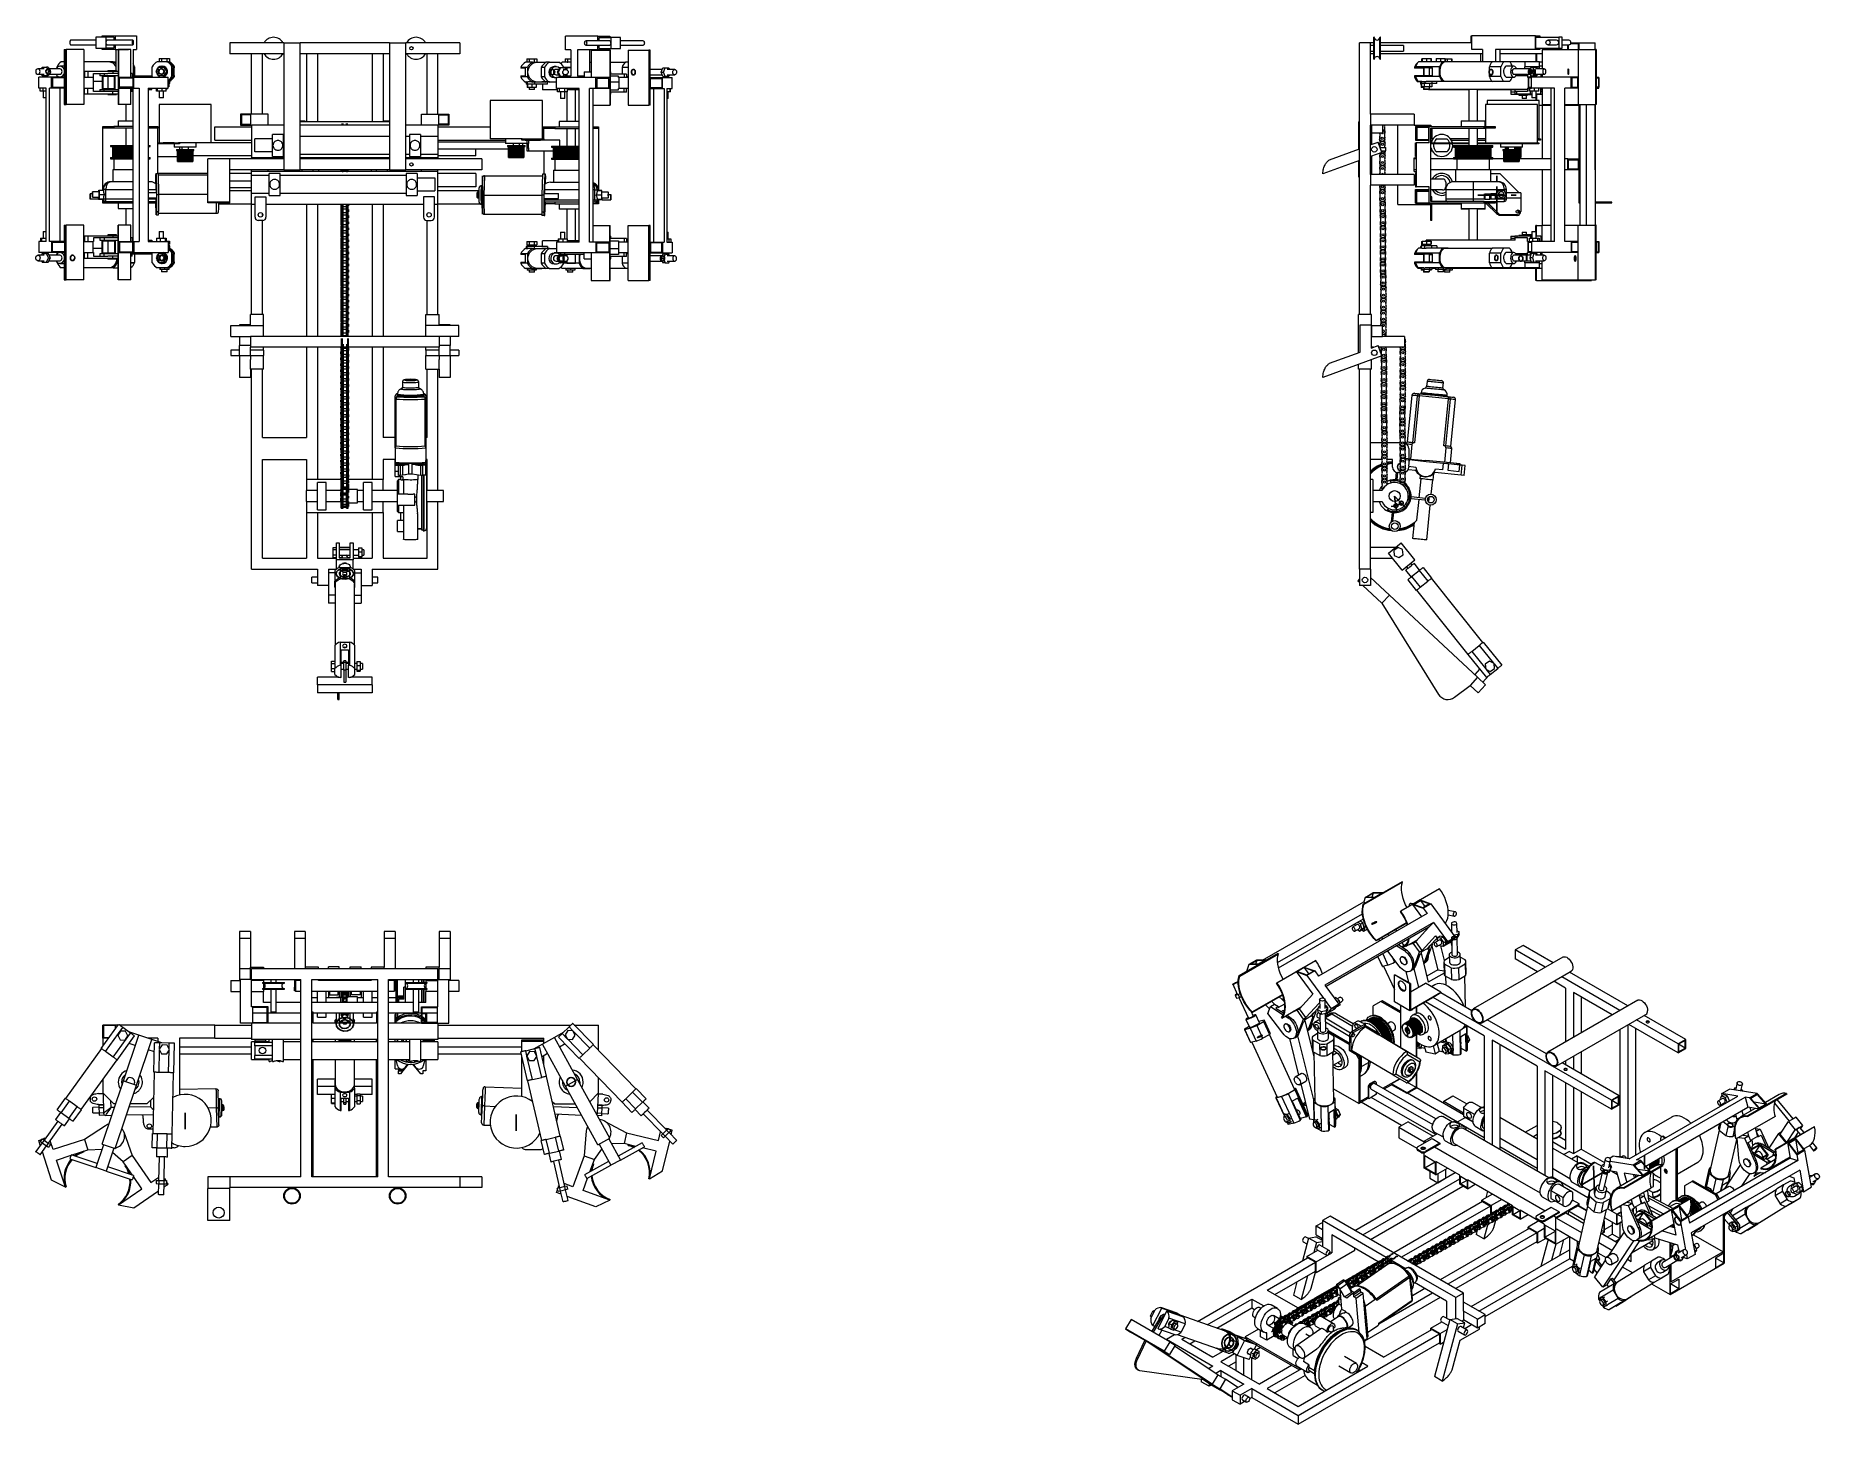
# Model space of a CAD drawing. Header units: millimetres. Extents: x 174 to 988, y 116 to 750.
import ezdxf

# ---------------------------------------------------------------- set-up
doc = ezdxf.new("R2010")
doc.units = ezdxf.units.MM
doc.linetypes.add('CENTERX2', pattern=[20.32, 12.7, -2.54, 2.54, -2.54])

msp = doc.modelspace()

# ---------------------------------------------------------------- linework, layer by layer
at = {"color": 7, "linetype": 'Continuous', "lineweight": 15}
for p, q in [((206.3, 748.98), (201.56, 748.98)), ((201.56, 748.98), (201.56, 746.48)), ((204.46, 749.6), (210.39, 749.6)), ((204.46, 748.98), (204.46, 749.6)), ((209.8, 748.98), (206.3, 748.98)), ((206.3, 746.48), (206.3, 748.98)), ((209.8, 748.98), (209.8, 747.48)), ((210.39, 749.6), (210.39, 747.48)), ((210.39, 749.6), (220.09, 749.6)), ((220.09, 749.6), (220.09, 743.35)), ((415.79, 743.1), (415.79, 749.35)), ((430.51, 749.35), (415.79, 749.35)), ((430.51, 747.23), (430.51, 749.35)), ((430.51, 749.35), (435.99, 749.35)), ((431.06, 747.23), (431.06, 748.73)), ((431.06, 748.73), (436.37, 748.73)), ((435.99, 749.35), (435.99, 748.73)), ((436.37, 748.73), (436.37, 746.23)), ((440.75, 748.73), (436.37, 748.73)), ((440.75, 746.23), (440.75, 748.73)), ((784.47, 748.85), (784.36, 748.85)), ((784.36, 738.85), (784.36, 748.85)), ((787.36, 748.85), (787.25, 748.85)), ((787.36, 738.85), (787.36, 748.85)), ((829.15, 749.35), (828.6, 749.35)), ((828.6, 749.35), (828.6, 746.35)), ((829.15, 748.73), (828.9, 748.73)), ((828.9, 748.73), (828.9, 746.35)), ((829.15, 743.35), (829.15, 749.6)), ((858.09, 749.6), (829.15, 749.6)), ((858.09, 743.35), (858.09, 749.6)), ((858.09, 749.6), (860.08, 749.6)), ((858.29, 743.98), (858.29, 748.98)), ((858.29, 748.98), (868.72, 748.98)), ((860.08, 749.6), (860.08, 748.98)), ((868.72, 748.98), (868.72, 746.48)), ((870.31, 748.98), (868.72, 748.98)), ((870.31, 746.48), (870.31, 748.98)), ((187.05, 743.23), (187.05, 730.73)), ((187.05, 743.23), (187.69, 743.23)), ((187.69, 743.23), (187.69, 718.23)), ((187.69, 743.23), (188.02, 743.23)), ((188.02, 743.23), (188.02, 718.23)), ((196.12, 743.23), (188.02, 743.23)), ((201.56, 747.48), (190.02, 747.48)), ((190.02, 745.48), (201.56, 745.48)), ((196.12, 743.23), (196.12, 718.23)), ((201.56, 746.48), (201.56, 743.98)), ((201.56, 743.98), (206.3, 743.98)), ((204.46, 743.35), (204.46, 743.98)), ((210.39, 743.35), (204.46, 743.35)), ((206.3, 743.98), (206.3, 746.48)), ((209.8, 743.98), (206.3, 743.98)), ((218.47, 747.48), (206.62, 747.48)), ((206.62, 745.48), (218.47, 745.48)), ((209.8, 745.48), (209.8, 743.98)), ((210.39, 745.48), (210.39, 743.35)), ((210.39, 743.35), (216.51, 743.35)), ((210.59, 743.35), (210.59, 733.73)), ((211.68, 743.23), (211.68, 718.23)), ((211.88, 743.23), (211.68, 743.23)), ((211.88, 743.23), (211.88, 718.23)), ((217.49, 743.23), (211.88, 743.23)), ((216.51, 743.35), (216.51, 743.23)), ((217.49, 730.73), (217.49, 743.23)), ((218.5, 743.35), (220.09, 743.35)), ((218.5, 743.35), (218.5, 731.35)), ((262.58, 746.35), (262.58, 741.35)), ((287.24, 746.35), (262.58, 746.35)), ((287.24, 741.35), (262.58, 741.35)), ((272.58, 713.85), (272.58, 741.35)), ((277.58, 713.85), (277.58, 741.35)), ((287.24, 746.35), (287.24, 688.39)), ((287.24, 746.35), (294.74, 746.35)), ((294.74, 688.39), (294.74, 746.35)), ((335.43, 746.35), (294.74, 746.35)), ((335.43, 741.35), (294.74, 741.35)), ((297.58, 741.35), (297.58, 710.28)), ((302.58, 741.35), (302.58, 710.28)), ((327.58, 741.35), (327.58, 710.28)), ((332.58, 741.35), (332.58, 710.28)), ((335.43, 746.35), (335.43, 688.39)), ((335.43, 746.35), (342.93, 746.35)), ((342.93, 688.39), (342.93, 746.35)), ((367.58, 746.35), (342.93, 746.35)), ((367.58, 741.35), (342.93, 741.35)), ((352.58, 713.85), (352.58, 741.35)), ((357.58, 713.85), (357.58, 741.35)), ((367.58, 746.35), (367.58, 741.35)), ((418.2, 743.1), (415.79, 743.1)), ((418.2, 743.1), (418.2, 731.1)), ((421.21, 743.1), (421.21, 731.1)), ((430.51, 743.1), (421.21, 743.1)), ((435.89, 747.23), (424.94, 747.23)), ((424.94, 745.23), (435.89, 745.23)), ((426.69, 743.1), (426.69, 733.1)), ((427.41, 742.98), (427.41, 730.48)), ((427.41, 742.98), (435.95, 742.98)), ((430.51, 743.1), (430.51, 745.23)), ((435.99, 743.1), (430.51, 743.1)), ((431.06, 743.73), (431.06, 745.23)), ((431.06, 743.73), (436.37, 743.73)), ((435.95, 742.98), (435.95, 717.98)), ((435.95, 742.98), (436.07, 742.98)), ((435.99, 743.73), (435.99, 743.1)), ((436.07, 742.98), (436.07, 717.98)), ((436.37, 746.23), (436.37, 743.73)), ((436.37, 743.73), (440.75, 743.73)), ((451.21, 747.23), (440.75, 747.23)), ((440.75, 743.73), (440.75, 746.23)), ((440.75, 745.23), (451.21, 745.23)), ((444.29, 742.98), (444.29, 717.98)), ((444.29, 742.98), (453.69, 742.98)), ((453.69, 742.98), (453.69, 717.98)), ((454.03, 742.98), (453.69, 742.98)), ((454.03, 742.98), (454.03, 717.98)), ((454.38, 742.98), (454.03, 742.98)), ((454.38, 730.48), (454.38, 742.98)), ((777.86, 622.46), (777.86, 746.35)), ((782.86, 746.35), (777.86, 746.35)), ((782.86, 713.85), (782.86, 746.35)), ((784.36, 746.35), (782.86, 746.35)), ((784.36, 745.1), (782.86, 745.1)), ((782.86, 742.6), (784.36, 742.6)), ((784.36, 741.35), (782.86, 741.35)), ((829.15, 746.35), (787.36, 746.35)), ((797.86, 745.1), (787.36, 745.1)), ((787.36, 742.6), (797.86, 742.6)), ((833.89, 741.35), (787.36, 741.35)), ((797.86, 745.1), (797.86, 742.6)), ((833.89, 743.35), (829.15, 743.35)), ((832.98, 741.35), (832.98, 737.6)), ((833.89, 743.35), (833.89, 737.6)), ((858.09, 743.35), (839.81, 743.35)), ((839.81, 743.35), (839.81, 737.73)), ((841.8, 743.35), (841.8, 737.73)), ((861.22, 741.35), (841.8, 741.35)), ((860.08, 743.35), (858.09, 743.35)), ((858.23, 741.35), (858.23, 737.73)), ((858.29, 743.98), (868.72, 743.98)), ((858.57, 741.35), (858.57, 737.73)), ((860.08, 743.98), (860.08, 743.35)), ((861.22, 743.23), (861.22, 734.48)), ((861.22, 743.23), (877.62, 743.23)), ((867.77, 747.48), (863.8, 747.48)), ((863.8, 745.48), (867.77, 745.48)), ((868.72, 746.48), (868.72, 743.98)), ((868.72, 743.98), (870.31, 743.98)), ((873.33, 747.48), (870.31, 747.48)), ((870.31, 743.98), (870.31, 746.48)), ((870.31, 745.48), (873.33, 745.48)), ((872.86, 743.23), (872.86, 745.48)), ((873.42, 745.48), (873.21, 745.32)), ((873.21, 743.23), (873.21, 745.48)), ((874.17, 746), (877.51, 746)), ((874.27, 746.35), (877.86, 746.35)), ((877.51, 746), (877.51, 743.23)), ((877.62, 743.23), (877.62, 718.23)), ((877.62, 743.23), (885.49, 743.23)), ((877.86, 746.35), (877.86, 743.23)), ((877.86, 746.35), (881.61, 746.35)), ((881.61, 746.35), (885.36, 746.35)), ((885.36, 743.23), (885.36, 746.35)), ((885.49, 743.23), (885.49, 718.23)), ((885.78, 743.23), (885.49, 743.23)), ((885.78, 743.23), (885.78, 718.23)), ((178.04, 734.48), (175.11, 734.48)), ((176.75, 734.48), (177.1, 735.23)), ((177.1, 735.23), (178.98, 735.23)), ((179.85, 735.23), (178.98, 735.23)), ((178.98, 735.23), (179.91, 733.23)), ((179.91, 733.23), (178.98, 731.23)), ((179.85, 735.23), (180.79, 733.23)), ((180.79, 733.23), (179.85, 731.23)), ((180.79, 733.23), (179.91, 733.23)), ((185.16, 734.48), (180.2, 734.48)), ((183.85, 735.14), (183.85, 735.41)), ((187.05, 735.73), (185.16, 735.73)), ((187.05, 737.73), (185.73, 737.73)), ((207.69, 737.6), (196.12, 737.6)), ((196.36, 733.35), (196.36, 730.73)), ((196.36, 733.35), (197.91, 733.35)), ((197.91, 733.35), (197.91, 730.73)), ((197.91, 733.35), (209.32, 733.35)), ((200.49, 732.35), (207.07, 732.35)), ((200.49, 730.73), (200.49, 732.35)), ((203.37, 732.35), (203.37, 731.35)), ((205.35, 732.35), (205.35, 731.35)), ((205.92, 737.73), (205.72, 737.6)), ((209.45, 737.73), (205.92, 737.73)), ((207.01, 733.73), (207.01, 733.35)), ((207.01, 733.73), (211.01, 733.73)), ((211.68, 732.35), (207.07, 732.35)), ((209.32, 733.35), (209.32, 732.35)), ((209.32, 733.35), (211.68, 733.35)), ((209.45, 737.73), (210.59, 737.73)), ((211.01, 733.35), (211.01, 733.73)), ((218.17, 732.35), (217.49, 732.35)), ((218.17, 732.35), (218.17, 730.73)), ((218.5, 735.41), (219.23, 735.41)), ((218.5, 735.35), (219.27, 735.35)), ((219.23, 735.35), (219.23, 735.41)), ((219.27, 731.35), (219.27, 735.35)), ((227.26, 731.05), (227.26, 735.41)), ((229.08, 733.23), (230.23, 735.23)), ((230.23, 731.23), (229.08, 733.23)), ((233.94, 737.73), (229.58, 737.73)), ((230.23, 735.23), (232.54, 735.23)), ((230.49, 739.23), (230.49, 737.73)), ((230.49, 739.23), (231.55, 739.23)), ((231.39, 734.48), (231.27, 734.48)), ((231.55, 739.23), (231.55, 737.73)), ((231.55, 739.23), (233.86, 739.23)), ((231.76, 735.73), (231.67, 735.73)), ((232.58, 735.23), (232.54, 735.23)), ((232.54, 735.23), (233.7, 733.23)), ((233.7, 733.23), (232.54, 731.23)), ((232.58, 735.23), (233.73, 733.23)), ((233.73, 733.23), (232.58, 731.23)), ((233.73, 733.23), (233.7, 733.23)), ((233.86, 739.23), (233.86, 737.73)), ((233.86, 739.23), (235.1, 739.23)), ((233.94, 737.73), (234.09, 737.73)), ((234.73, 737.73), (234.09, 737.73)), ((234.73, 737.73), (234.97, 737.73)), ((234.97, 737.73), (235.1, 737.73)), ((235.1, 739.23), (235.1, 737.73)), ((236.26, 731.05), (236.26, 735.41)), ((236.26, 735.41), (236.41, 735.41)), ((236.41, 731.05), (236.41, 735.41)), ((237.05, 735.41), (237.36, 735.41)), ((237.05, 731.05), (237.05, 735.41)), ((237.36, 734.98), (237.14, 734.98)), ((237.14, 734.98), (237.14, 731.48)), ((237.36, 734.98), (237.36, 735.41)), ((398.36, 735.16), (395.31, 735.16)), ((395.31, 735.16), (395.31, 734.73)), ((397.46, 734.73), (395.31, 734.73)), ((397.46, 731.23), (397.46, 734.73)), ((398.06, 737.48), (397.57, 737.48)), ((398.06, 738.98), (398.06, 737.48)), ((398.06, 738.98), (399.12, 738.98)), ((398.06, 737.48), (398.14, 737.48)), ((400.62, 737.48), (398.14, 737.48)), ((398.36, 735.16), (398.36, 730.8)), ((399.12, 738.98), (399.12, 737.48)), ((399.12, 738.98), (401.43, 738.98)), ((400.62, 737.48), (404.87, 737.48)), ((401.43, 738.98), (401.43, 737.48)), ((401.43, 738.98), (402.68, 738.98)), ((402.68, 738.98), (402.68, 737.48)), ((406.72, 737.35), (402.74, 737.35)), ((406.17, 735.16), (404.69, 735.16)), ((404.69, 735.16), (404.69, 730.8)), ((405.1, 737.35), (404.87, 737.48)), ((406.17, 735.16), (406.17, 730.8)), ((408.43, 737.48), (406.96, 737.48)), ((408.43, 737.48), (412.67, 737.48)), ((411.45, 735.48), (410.55, 735.48)), ((412.71, 734.23), (411.45, 734.23)), ((413.13, 734.98), (412.01, 732.98)), ((412.35, 732.98), (412.01, 732.98)), ((412.01, 732.98), (413.13, 730.98)), ((413.47, 734.98), (412.35, 732.98)), ((412.35, 732.98), (413.47, 730.98)), ((413.47, 734.98), (413.13, 734.98)), ((415.72, 734.98), (413.47, 734.98)), ((416.53, 737.48), (414.23, 737.48)), ((415.73, 734.23), (414.6, 734.23)), ((418.2, 735.16), (414.93, 735.16)), ((414.93, 735.16), (414.93, 734.98)), ((415.58, 738.98), (415.58, 737.48)), ((415.58, 738.98), (416.64, 738.98)), ((416.2, 734.13), (415.72, 734.98)), ((416.3, 734.73), (415.86, 734.73)), ((416.3, 735.1), (416.3, 734.09)), ((416.3, 735.1), (416.54, 735.1)), ((416.53, 737.48), (416.64, 737.48)), ((416.54, 735.1), (418.2, 735.1)), ((416.64, 738.98), (416.64, 737.48)), ((416.64, 738.98), (418.2, 738.98)), ((416.64, 737.48), (416.74, 737.48)), ((418.2, 737.48), (416.74, 737.48)), ((424.2, 733.1), (424.2, 730.48)), ((424.2, 733.1), (427.41, 733.1)), ((426.69, 737.48), (426.77, 737.48)), ((427.41, 737.35), (426.69, 737.35)), ((426.95, 737.35), (426.77, 737.48)), ((443.01, 737.35), (436.07, 737.35)), ((436.07, 733.1), (436.48, 733.1)), ((436.48, 732.1), (436.48, 733.1)), ((444.29, 735.16), (441.52, 735.16)), ((441.52, 735.16), (441.52, 732.1)), ((444.29, 737.48), (443.18, 737.48)), ((459.87, 734.23), (454.38, 734.23)), ((459.35, 732.98), (460.18, 734.98)), ((460.18, 730.98), (459.35, 732.98)), ((459.35, 732.98), (460.4, 732.98)), ((460.18, 734.98), (461.23, 734.98)), ((460.4, 732.98), (461.23, 734.98)), ((461.23, 730.98), (460.4, 732.98)), ((461.23, 734.98), (462.88, 734.98)), ((465.54, 734.23), (462.05, 734.23)), ((462.88, 734.98), (463.19, 734.23)), ((784.36, 738.85), (784.47, 738.85)), ((787.25, 738.85), (787.36, 738.85)), ((802.93, 735.16), (802.93, 734.73)), ((807.25, 734.73), (802.93, 734.73)), ((814.38, 735.41), (803.43, 735.41)), ((803.43, 734.98), (803.43, 735.41)), ((811.13, 734.98), (803.43, 734.98)), ((815.74, 737.73), (804.79, 737.73)), ((806.17, 738.98), (806.17, 737.73)), ((806.17, 738.98), (806.45, 738.98)), ((806.45, 739.23), (806.45, 737.73)), ((806.45, 739.23), (808.39, 739.23)), ((806.97, 734.73), (806.97, 731.48)), ((807.25, 734.98), (807.25, 731.48)), ((808.39, 739.23), (808.39, 737.73)), ((808.39, 739.23), (810.44, 739.23)), ((809.75, 731.48), (809.75, 734.98)), ((811.13, 734.73), (809.75, 734.73)), ((810.44, 739.23), (810.44, 737.73)), ((810.44, 739.23), (810.55, 739.23)), ((810.55, 739.23), (810.55, 737.73)), ((811.13, 731.48), (811.13, 734.98)), ((812.8, 739.23), (812.8, 737.73)), ((812.8, 739.23), (814.75, 739.23)), ((814.38, 731.05), (814.38, 735.41)), ((814.75, 739.23), (814.75, 737.73)), ((814.75, 739.23), (816.8, 739.23)), ((818.29, 737.73), (815.74, 737.73)), ((816.8, 739.23), (816.8, 737.73)), ((816.8, 739.23), (816.9, 739.23)), ((816.9, 739.23), (816.9, 737.73)), ((816.9, 738.98), (817.77, 738.98)), ((838.3, 737.6), (817.01, 737.6)), ((817.77, 738.98), (817.77, 737.73)), ((817.77, 738.98), (819.82, 738.98)), ((818.43, 737.6), (818.29, 737.73)), ((825.3, 737.73), (818.29, 737.73)), ((819.82, 738.98), (819.82, 737.73)), ((819.82, 738.98), (819.92, 738.98)), ((819.92, 738.98), (819.92, 737.73)), ((825.3, 737.73), (825.29, 737.6)), ((825.4, 737.73), (825.3, 737.73)), ((825.4, 737.6), (825.4, 737.73)), ((842.35, 735.41), (837.08, 735.41)), ((837.08, 731.05), (837.08, 735.41)), ((843.71, 737.73), (838.44, 737.73)), ((842.35, 731.05), (842.35, 735.41)), ((846.26, 737.73), (843.71, 737.73)), ((848.23, 735.73), (844.99, 735.73)), ((853.29, 737.6), (846.4, 737.6)), ((855.95, 734.48), (848.23, 734.48)), ((859.74, 735.41), (853.24, 735.41)), ((853.24, 734.48), (853.24, 735.41)), ((859.79, 737.73), (853.29, 737.73)), ((855.52, 733.23), (856.2, 735.23)), ((856.2, 731.23), (855.52, 733.23)), ((855.52, 733.23), (856.74, 733.23)), ((856.2, 735.23), (857.42, 735.23)), ((856.74, 733.23), (857.42, 735.23)), ((857.42, 731.23), (856.74, 733.23)), ((857.42, 735.23), (858.77, 735.23)), ((862.15, 734.48), (858.09, 734.48)), ((858.77, 735.23), (859.02, 734.48)), ((859.74, 734.48), (859.74, 735.41)), ((859.89, 737.73), (859.79, 737.73)), ((861.22, 735.73), (859.84, 735.73)), ((861.22, 737.48), (859.9, 737.48)), ((175.11, 731.98), (178.04, 731.98)), ((175.48, 725.73), (175.48, 730.73)), ((181.38, 730.73), (175.48, 730.73)), ((178.9, 725.73), (175.48, 725.73)), ((176.18, 724.23), (176.18, 725.73)), ((177.51, 724.23), (176.18, 724.23)), ((177.1, 731.23), (176.75, 731.98)), ((177.5, 731.23), (177.1, 731.23)), ((177.48, 731.23), (177.48, 730.73)), ((177.48, 724.23), (177.48, 721.23)), ((178.58, 731.23), (177.5, 731.23)), ((177.51, 724.23), (177.51, 725.73)), ((178.9, 724.23), (177.51, 724.23)), ((178.98, 731.23), (178.58, 731.23)), ((178.9, 655.73), (178.9, 725.73)), ((179.85, 731.23), (178.98, 731.23)), ((179.48, 730.73), (179.48, 731.23)), ((180.2, 731.98), (185.16, 731.98)), ((180.45, 655.73), (180.45, 725.73)), ((181.38, 725.73), (180.45, 725.73)), ((181.38, 725.73), (181.38, 730.73)), ((187.69, 730.73), (181.38, 730.73)), ((187.69, 725.73), (181.38, 725.73)), ((187.25, 730.38), (181.82, 730.38)), ((181.82, 730.38), (181.82, 726.08)), ((181.82, 726.08), (187.25, 726.08)), ((183.85, 731.05), (183.85, 731.32)), ((183.85, 731.05), (183.99, 730.73)), ((185.2, 655.73), (185.2, 725.73)), ((187.05, 725.73), (187.05, 718.23)), ((187.25, 726.08), (187.25, 730.38)), ((187.69, 730.73), (187.69, 725.73)), ((196.12, 730.73), (197.91, 730.73)), ((196.12, 725.73), (197.91, 725.73)), ((196.36, 723.1), (196.36, 725.73)), ((197.91, 730.73), (200.49, 730.73)), ((197.91, 723.1), (197.91, 725.73)), ((197.91, 725.73), (200.49, 725.73)), ((200.28, 730.73), (200.28, 725.73)), ((200.28, 728.85), (204.46, 728.85)), ((200.49, 724.1), (200.49, 725.73)), ((207.07, 724.1), (200.49, 724.1)), ((204.46, 731.35), (203.37, 731.35)), ((203.37, 725.1), (203.37, 724.1)), ((203.37, 725.1), (204.46, 725.1)), ((204.94, 731.35), (204.46, 731.35)), ((204.46, 731.35), (204.46, 725.1)), ((204.46, 725.1), (204.94, 725.1)), ((204.79, 731), (204.79, 725.45)), ((210.06, 731), (204.79, 731)), ((204.79, 725.45), (210.06, 725.45)), ((205.35, 731.35), (204.94, 731.35)), ((204.94, 725.1), (205.35, 725.1)), ((211.68, 731.35), (205.35, 731.35)), ((205.35, 725.1), (211.68, 725.1)), ((205.35, 724.1), (205.35, 725.1)), ((207.01, 731), (207.01, 725.45)), ((211.68, 724.1), (207.07, 724.1)), ((209.32, 723.1), (209.32, 724.1)), ((210.06, 725.45), (210.06, 731)), ((210.39, 725.1), (210.39, 731.35)), ((211.88, 730.73), (211.88, 725.73)), ((211.88, 730.73), (218.83, 730.73)), ((211.88, 725.73), (218.83, 725.73)), ((212.37, 730.38), (218.35, 730.38)), ((212.37, 726.08), (212.37, 730.38)), ((218.35, 726.08), (212.37, 726.08)), ((217.49, 718.23), (217.49, 725.73)), ((218.17, 724.1), (217.49, 724.1)), ((218.17, 724.1), (218.17, 725.73)), ((218.17, 725.1), (218.46, 725.1)), ((218.35, 730.38), (218.35, 726.08)), ((218.46, 725.73), (218.46, 655.73)), ((218.5, 731.35), (227.07, 731.35)), ((218.83, 725.73), (218.83, 730.73)), ((218.83, 730.73), (234.47, 730.73)), ((218.83, 725.73), (221.3, 725.73)), ((221.3, 725.73), (221.3, 655.73)), ((225.42, 725.73), (234.47, 725.73)), ((225.42, 725.73), (225.42, 655.73)), ((225.42, 725.1), (227.07, 725.1)), ((227.07, 730.73), (227.07, 731.35)), ((227.07, 725.1), (227.07, 725.73)), ((227.26, 731.05), (227.43, 730.73)), ((229.24, 724.23), (229.24, 725.73)), ((229.63, 724.23), (229.24, 724.23)), ((229.63, 724.23), (229.63, 725.73)), ((231.8, 724.23), (229.63, 724.23)), ((230.73, 731.23), (230.23, 731.23)), ((230.41, 731.23), (230.41, 730.73)), ((230.41, 724.23), (230.41, 721.23)), ((232.05, 731.23), (230.73, 731.23)), ((231.27, 731.98), (231.39, 731.98)), ((231.8, 724.23), (231.8, 725.73)), ((233.57, 724.23), (231.8, 724.23)), ((232.54, 731.23), (232.05, 731.23)), ((232.41, 730.73), (232.41, 731.23)), ((232.41, 721.23), (232.41, 724.23)), ((232.58, 731.23), (232.54, 731.23)), ((233.57, 724.23), (233.57, 725.73)), ((234.04, 725.23), (233.57, 725.23)), ((234.04, 725.23), (234.04, 725.73)), ((234.47, 725.73), (234.47, 730.73)), ((234.73, 728.73), (234.47, 728.73)), ((235.16, 727.73), (234.47, 727.73)), ((234.83, 726.23), (234.47, 726.23)), ((234.73, 728.73), (234.94, 728.73)), ((234.83, 727.73), (234.83, 726.23)), ((234.94, 728.73), (235.16, 728.73)), ((235.16, 727.73), (235.16, 728.73)), ((235.16, 728.73), (235.29, 728.73)), ((235.29, 727.73), (235.16, 727.73)), ((235.29, 727.73), (235.29, 728.73)), ((236.26, 731.05), (236.41, 731.05)), ((237.05, 731.05), (237.36, 731.05)), ((237.14, 731.48), (237.36, 731.48)), ((237.36, 731.05), (237.36, 731.48)), ((395.31, 731.23), (395.31, 730.8)), ((395.31, 731.23), (397.46, 731.23)), ((398.36, 730.8), (395.31, 730.8)), ((397.87, 728.48), (397.57, 728.48)), ((397.87, 728.48), (397.87, 727.48)), ((397.87, 728.48), (398.18, 728.48)), ((398.18, 727.48), (397.87, 727.48)), ((398.18, 728.48), (398.18, 727.48)), ((398.18, 728.48), (398.52, 728.48)), ((401.58, 727.48), (398.18, 727.48)), ((398.33, 727.48), (398.33, 725.98)), ((398.41, 725.98), (398.33, 725.98)), ((398.41, 727.48), (398.41, 725.98)), ((400.45, 725.98), (398.41, 725.98)), ((400.62, 728.48), (398.52, 728.48)), ((399.12, 725.98), (399.12, 724.98)), ((401.62, 724.98), (399.12, 724.98)), ((400.45, 727.48), (400.45, 725.98)), ((402.41, 725.98), (400.45, 725.98)), ((400.62, 728.48), (404.87, 728.48)), ((401.58, 728.48), (401.58, 727.48)), ((407.6, 727.48), (401.58, 727.48)), ((401.62, 724.98), (401.62, 725.98)), ((402.41, 727.48), (402.41, 725.98)), ((402.74, 728.6), (406.72, 728.6)), ((406.17, 730.8), (404.69, 730.8)), ((404.87, 728.48), (405.1, 728.6)), ((406.96, 728.48), (404.87, 728.48)), ((405.19, 728.6), (405.19, 728.48)), ((405.19, 727.48), (405.19, 724.85)), ((412.13, 724.85), (405.19, 724.85)), ((408.43, 728.48), (406.96, 728.48)), ((407.6, 727.48), (407.6, 728.48)), ((408.43, 728.48), (411.69, 728.48)), ((410.55, 730.48), (411.45, 730.48)), ((411.45, 731.73), (412.71, 731.73)), ((411.69, 725.48), (411.69, 730.48)), ((429.53, 730.48), (411.69, 730.48)), ((422.02, 725.48), (411.69, 725.48)), ((412.13, 723.98), (412.13, 725.48)), ((413.07, 723.98), (413.07, 725.48)), ((413.47, 730.98), (413.13, 730.98)), ((413.43, 730.98), (413.43, 730.48)), ((413.47, 730.98), (413.95, 730.98)), ((415.24, 730.98), (413.95, 730.98)), ((414.6, 731.73), (415.73, 731.73)), ((415.24, 730.98), (415.72, 730.98)), ((415.37, 723.98), (415.37, 725.48)), ((415.43, 730.48), (415.43, 730.98)), ((415.72, 730.98), (416.2, 731.83)), ((418.2, 731.1), (415.79, 731.1)), ((415.86, 731.23), (416.3, 731.23)), ((416.3, 731.87), (416.3, 731.1)), ((416.72, 723.98), (416.72, 725.48)), ((422.02, 724.85), (416.72, 724.85)), ((420.3, 710.48), (420.3, 724.85)), ((424.2, 731.1), (421.21, 731.1)), ((422.02, 655.48), (422.02, 725.48)), ((426.72, 655.48), (426.72, 725.48)), ((429.53, 725.48), (426.72, 725.48)), ((428.43, 655.48), (428.43, 725.48)), ((429.53, 725.48), (429.53, 730.48)), ((435.95, 730.48), (429.53, 730.48)), ((435.95, 725.48), (429.53, 725.48)), ((435.5, 730.13), (429.98, 730.13)), ((429.98, 730.13), (429.98, 725.83)), ((429.98, 725.83), (435.5, 725.83)), ((435.5, 725.83), (435.5, 730.13)), ((435.95, 730.48), (435.95, 725.48)), ((442.43, 732.1), (436.07, 732.1)), ((439.84, 731.1), (436.07, 731.1)), ((436.07, 728.6), (439.99, 728.6)), ((436.07, 724.85), (439.84, 724.85)), ((439.84, 730.48), (439.84, 731.1)), ((442.43, 730.48), (439.84, 730.48)), ((439.84, 724.85), (439.84, 725.48)), ((442.43, 725.48), (439.84, 725.48)), ((439.99, 730.48), (439.99, 725.48)), ((442.43, 732.1), (442.43, 730.48)), ((443.58, 732.1), (442.43, 732.1)), ((444.29, 730.48), (442.43, 730.48)), ((444.29, 725.48), (442.43, 725.48)), ((442.43, 723.85), (442.43, 725.48)), ((443.58, 732.1), (443.58, 730.48)), ((444.29, 730.8), (443.58, 730.8)), ((443.58, 723.85), (443.58, 725.48)), ((454.03, 730.48), (454.03, 725.48)), ((454.03, 730.48), (460.05, 730.48)), ((454.03, 725.48), (460.05, 725.48)), ((454.38, 731.73), (459.87, 731.73)), ((454.38, 717.98), (454.38, 725.48)), ((454.45, 730.13), (459.63, 730.13)), ((454.45, 725.83), (454.45, 730.13)), ((459.63, 725.83), (454.45, 725.83)), ((455.87, 725.48), (455.87, 655.48)), ((459.63, 730.13), (459.63, 725.83)), ((460.05, 725.48), (460.05, 730.48)), ((460.05, 730.48), (464.42, 730.48)), ((460.05, 725.48), (460.74, 725.48)), ((460.18, 730.98), (461.23, 730.98)), ((460.53, 730.98), (460.53, 730.48)), ((460.74, 725.48), (460.74, 655.48)), ((461.58, 730.98), (461.23, 730.98)), ((462.53, 730.98), (461.58, 730.98)), ((461.89, 725.48), (464.42, 725.48)), ((461.89, 725.48), (461.89, 655.48)), ((462.05, 731.73), (465.54, 731.73)), ((462.53, 730.48), (462.53, 730.98)), ((462.88, 730.98), (462.53, 730.98)), ((463.19, 731.73), (462.88, 730.98)), ((463.43, 723.98), (463.43, 725.48)), ((463.62, 723.98), (463.62, 725.48)), ((464.42, 725.48), (464.42, 730.48)), ((802.93, 731.23), (802.93, 730.8)), ((803.43, 731.23), (802.93, 731.23)), ((803.43, 731.05), (803.43, 731.48)), ((803.43, 731.48), (811.13, 731.48)), ((814.38, 731.05), (803.43, 731.05)), ((806, 728.48), (804.55, 728.48)), ((806.23, 728.73), (804.79, 728.73)), ((805.72, 728.48), (805.72, 727.48)), ((806.03, 727.48), (805.72, 727.48)), ((805.91, 727.48), (805.91, 725.98)), ((807.14, 725.98), (805.91, 725.98)), ((806, 728.73), (806, 727.73)), ((807.7, 727.73), (806, 727.73)), ((806.03, 727.48), (806.19, 727.48)), ((806.19, 727.73), (806.19, 726.23)), ((807.41, 726.23), (806.19, 726.23)), ((806.23, 728.73), (807.7, 728.73)), ((806.97, 725.98), (806.97, 724.98)), ((809.35, 724.98), (806.97, 724.98)), ((807.14, 726.23), (807.14, 725.98)), ((807.25, 725.98), (807.14, 725.98)), ((807.25, 726.23), (807.25, 725.23)), ((809.75, 725.23), (807.25, 725.23)), ((807.41, 727.73), (807.41, 726.23)), ((809.72, 726.23), (807.41, 726.23)), ((807.7, 728.73), (807.7, 727.73)), ((807.7, 728.73), (808.21, 728.73)), ((810.87, 727.73), (807.7, 727.73)), ((815.74, 728.73), (808.21, 728.73)), ((808.31, 725.23), (808.31, 725.1)), ((854.44, 725.1), (808.31, 725.1)), ((809.35, 724.85), (809.35, 725.1)), ((812.36, 724.85), (809.35, 724.85)), ((809.72, 727.73), (809.72, 726.23)), ((810.8, 726.23), (809.72, 726.23)), ((809.75, 725.23), (809.75, 726.23)), ((810.8, 727.73), (810.8, 726.23)), ((810.87, 728.73), (810.87, 727.73)), ((813.05, 727.73), (810.87, 727.73)), ((812.36, 725.1), (812.36, 724.85)), ((827.69, 724.85), (812.36, 724.85)), ((813.05, 727.73), (813.05, 728.73)), ((818.29, 728.73), (815.74, 728.73)), ((816.62, 725.1), (816.62, 724.98)), ((819.12, 724.98), (816.62, 724.98)), ((817.01, 728.85), (838.3, 728.85)), ((818.29, 728.73), (818.43, 728.85)), ((819.12, 724.98), (819.12, 725.1)), ((827.69, 725.1), (827.69, 710.73)), ((831.69, 710.73), (831.69, 725.1)), ((848.7, 724.85), (831.69, 724.85)), ((842.35, 731.05), (837.08, 731.05)), ((843.71, 728.73), (838.44, 728.73)), ((846.26, 728.73), (843.71, 728.73)), ((844.99, 730.73), (848.23, 730.73)), ((846.82, 724.85), (846.82, 723.85)), ((848.23, 731.98), (855.95, 731.98)), ((848.7, 725.1), (848.7, 724.1)), ((848.7, 724.1), (848.7, 723.1)), ((849.61, 724.1), (848.7, 724.1)), ((854.44, 731.35), (849.2, 731.35)), ((849.61, 723.1), (849.61, 724.1)), ((854.44, 724.1), (849.61, 724.1)), ((854.44, 731.98), (854.44, 730.73)), ((854.44, 730.73), (854.81, 730.73)), ((854.44, 725.73), (854.44, 724.1)), ((854.44, 725.73), (854.81, 725.73)), ((854.81, 730.73), (854.81, 725.73)), ((856.36, 730.73), (854.81, 730.73)), ((854.81, 725.73), (855.51, 725.73)), ((856.25, 730.38), (854.91, 730.38)), ((854.91, 730.38), (854.91, 726.08)), ((854.91, 726.08), (856.25, 726.08)), ((855.39, 724.23), (855.39, 725.73)), ((855.6, 724.23), (855.39, 724.23)), ((855.6, 725.73), (855.51, 725.73)), ((855.6, 724.23), (855.6, 725.73)), ((855.85, 725.73), (855.6, 725.73)), ((857.69, 724.23), (855.6, 724.23)), ((855.85, 731.98), (855.85, 730.73)), ((855.85, 725.73), (856.36, 725.73)), ((855.85, 723.1), (855.85, 724.23)), ((856.2, 731.23), (857.42, 731.23)), ((856.25, 726.08), (856.25, 730.38)), ((856.36, 725.73), (856.36, 730.73)), ((874.42, 730.73), (856.36, 730.73)), ((866.81, 725.73), (856.36, 725.73)), ((856.48, 731.23), (856.48, 730.73)), ((856.48, 724.23), (856.48, 721.23)), ((857.7, 731.23), (857.42, 731.23)), ((857.69, 724.23), (857.69, 725.73)), ((859.58, 724.23), (857.69, 724.23)), ((858.48, 731.23), (857.7, 731.23)), ((858.09, 731.98), (862.15, 731.98)), ((858.48, 730.73), (858.48, 731.23)), ((858.77, 731.23), (858.48, 731.23)), ((858.48, 721.23), (858.48, 724.23)), ((859.02, 731.98), (858.77, 731.23)), ((859.58, 724.23), (859.58, 725.73)), ((860.6, 731.98), (860.6, 730.73)), ((861.22, 731.35), (860.6, 731.35)), ((860.6, 723.1), (860.6, 725.73)), ((860.6, 725.1), (861.22, 725.1)), ((861.22, 724.1), (860.6, 724.1)), ((860.77, 731.35), (860.77, 730.73)), ((860.77, 725.73), (860.77, 725.1)), ((860.77, 725.48), (860.77, 725.1)), ((860.77, 725.48), (860.77, 725.48)), ((860.77, 724.1), (860.77, 723.85)), ((861.22, 731.98), (861.22, 730.73)), ((861.22, 725.73), (861.22, 718.23)), ((865.26, 655.73), (865.26, 725.73)), ((866.81, 655.73), (866.81, 725.73)), ((874.42, 725.73), (871.57, 725.73)), ((871.57, 655.73), (871.57, 725.73)), ((874.42, 725.73), (874.42, 730.73)), ((877.62, 730.73), (874.42, 730.73)), ((877.62, 725.73), (874.42, 725.73)), ((877.39, 730.38), (874.64, 730.38)), ((874.64, 730.38), (874.64, 726.08)), ((874.64, 726.08), (877.39, 726.08)), ((877.39, 726.08), (877.39, 730.38)), ((877.62, 730.73), (877.62, 725.73)), ((885.78, 730.73), (885.78, 725.73)), ((885.78, 730.73), (887.05, 730.73)), ((885.78, 725.73), (887.05, 725.73)), ((886.59, 725.48), (885.78, 725.48)), ((885.87, 730.38), (886.96, 730.38)), ((885.87, 726.08), (885.87, 730.38)), ((886.96, 726.08), (885.87, 726.08)), ((886.59, 725.48), (886.59, 725.73)), ((886.96, 730.38), (886.96, 726.08)), ((887.05, 725.73), (887.05, 730.73)), ((178.9, 721.23), (177.48, 721.23)), ((187.05, 718.23), (187.69, 718.23)), ((187.69, 718.23), (188.02, 718.23)), ((196.12, 718.23), (188.02, 718.23)), ((196.36, 723.1), (197.91, 723.1)), ((197.91, 723.1), (209.32, 723.1)), ((207.01, 723.1), (207.01, 722.73)), ((207.01, 722.73), (211.01, 722.73)), ((209.32, 723.1), (211.68, 723.1)), ((211.01, 722.73), (211.01, 723.1)), ((211.88, 718.23), (211.68, 718.23)), ((217.49, 718.23), (211.88, 718.23)), ((215.27, 718.23), (215.27, 710.73)), ((230.38, 718.23), (230.38, 700.73)), ((242.27, 718.23), (230.38, 718.23)), ((232.41, 721.23), (230.41, 721.23)), ((254.16, 718.23), (242.27, 718.23)), ((254.16, 700.73), (254.16, 718.23)), ((381.41, 719.98), (381.41, 702.48)), ((405.19, 719.98), (381.41, 719.98)), ((405.19, 702.48), (405.19, 719.98)), ((413.07, 723.98), (412.13, 723.98)), ((415.37, 723.98), (413.07, 723.98)), ((413.43, 723.98), (413.43, 720.98)), ((415.43, 720.98), (413.43, 720.98)), ((416.72, 723.98), (415.37, 723.98)), ((415.43, 720.98), (415.43, 723.98)), ((416.3, 723.98), (416.3, 710.48)), ((428.43, 717.98), (435.95, 717.98)), ((435.95, 717.98), (436.07, 717.98)), ((442.43, 723.85), (436.07, 723.85)), ((436.07, 722.85), (436.48, 722.85)), ((436.48, 722.85), (436.48, 723.85)), ((443.58, 723.85), (442.43, 723.85)), ((444.29, 717.98), (453.69, 717.98)), ((454.03, 717.98), (453.69, 717.98)), ((454.38, 717.98), (454.03, 717.98)), ((463.43, 723.98), (461.89, 723.98)), ((462.53, 720.98), (461.89, 720.98)), ((462.53, 720.98), (462.53, 723.98)), ((463.62, 723.98), (463.43, 723.98)), ((835.3, 718.23), (835.3, 708.23)), ((859.08, 718.23), (835.3, 718.23)), ((836.05, 719.98), (836.05, 718.23)), ((859.83, 719.98), (836.05, 719.98)), ((846.82, 723.85), (846.82, 722.85)), ((848.7, 723.85), (846.82, 723.85)), ((846.82, 722.85), (851.96, 722.85)), ((848.7, 723.1), (849.61, 723.1)), ((849.61, 723.1), (855.85, 723.1)), ((850.46, 722.85), (850.46, 722.48)), ((850.46, 722.48), (853.43, 722.48)), ((851.96, 722.85), (852.34, 722.85)), ((852.04, 722.48), (852.04, 720.98)), ((853.74, 720.98), (852.04, 720.98)), ((852.34, 723.1), (852.34, 722.73)), ((852.34, 722.73), (853.71, 722.73)), ((853.43, 722.48), (854.46, 722.48)), ((853.71, 722.73), (856.34, 722.73)), ((854.04, 720.98), (853.74, 720.98)), ((854.04, 720.98), (854.04, 722.48)), ((854.46, 722.48), (854.46, 722.73)), ((855.85, 723.1), (856.48, 723.1)), ((856.34, 722.73), (856.34, 723.1)), ((856.34, 722.85), (856.48, 722.85)), ((856.9, 721.23), (856.48, 721.23)), ((858.48, 721.23), (856.9, 721.23)), ((858.23, 721.23), (858.23, 719.98)), ((858.48, 723.1), (860.6, 723.1)), ((858.48, 722.85), (861.22, 722.85)), ((858.57, 722.85), (858.57, 719.98)), ((859.08, 700.73), (859.08, 718.23)), ((859.83, 702.48), (859.83, 719.98)), ((859.83, 717.98), (865.26, 717.98)), ((860.77, 723.85), (860.6, 723.85)), ((861.22, 718.23), (865.26, 718.23)), ((861.23, 717.98), (861.23, 693.39)), ((871.57, 718.23), (877.62, 718.23)), ((871.57, 717.98), (877.86, 717.98)), ((877.62, 718.23), (885.49, 718.23)), ((877.86, 718.23), (877.86, 693.39)), ((878.39, 718.23), (878.39, 663.23)), ((881.23, 718.23), (881.23, 663.23)), ((885.35, 718.23), (885.35, 663.23)), ((885.36, 688.39), (885.36, 718.23)), ((885.78, 718.23), (885.49, 718.23)), ((885.56, 673.74), (885.56, 718.23)), ((204.77, 707.48), (204.77, 708.23)), ((204.77, 708.23), (209.77, 708.23)), ((209.77, 708.23), (209.77, 707.48)), ((218.46, 708.23), (209.77, 708.23)), ((211.77, 710.73), (211.77, 708.23)), ((211.77, 710.73), (218.46, 710.73)), ((225.42, 708.23), (229.77, 708.23)), ((229.77, 708.23), (229.77, 707.48)), ((255.8, 701.98), (255.8, 707.98)), ((255.8, 707.98), (272.58, 707.98)), ((267.58, 713.85), (267.58, 708.85)), ((280.08, 713.85), (267.58, 713.85)), ((267.58, 708.85), (272.58, 708.85)), ((272.23, 713.5), (267.93, 713.5)), ((267.93, 713.5), (267.93, 709.2)), ((267.93, 709.2), (272.23, 709.2)), ((272.23, 709.2), (272.23, 713.5)), ((272.58, 708.85), (272.58, 693.85)), ((287.24, 708.85), (272.58, 708.85)), ((280.08, 708.85), (280.08, 713.85)), ((297.08, 710.58), (294.74, 710.58)), ((335.43, 710.28), (294.74, 710.28)), ((335.43, 708.85), (294.74, 708.85)), ((297.08, 710.58), (297.08, 710.28)), ((313.83, 708.85), (313.83, 709.53)), ((314.33, 708.85), (314.33, 709.53)), ((315.83, 708.85), (315.83, 709.53)), ((316.33, 708.85), (316.33, 709.53)), ((335.43, 710.58), (333.08, 710.58)), ((333.08, 710.58), (333.08, 710.28)), ((357.58, 708.85), (342.93, 708.85)), ((350.08, 713.85), (362.58, 713.85)), ((350.08, 708.85), (350.08, 713.85)), ((357.58, 708.85), (357.58, 703.55)), ((362.58, 708.85), (357.58, 708.85)), ((357.58, 707.98), (381.41, 707.98)), ((357.93, 713.5), (362.23, 713.5)), ((357.93, 709.2), (357.93, 713.5)), ((362.23, 709.2), (357.93, 709.2)), ((362.23, 713.5), (362.23, 709.2)), ((362.58, 713.85), (362.58, 708.85)), ((405.19, 707.99), (405.8, 707.99)), ((405.8, 707.98), (405.8, 707.99)), ((405.8, 707.23), (405.8, 707.98)), ((405.8, 707.98), (410.8, 707.98)), ((410.8, 707.98), (410.8, 707.23)), ((410.8, 707.98), (422.02, 707.98)), ((412.8, 710.48), (412.8, 707.98)), ((422.02, 710.48), (412.8, 710.48)), ((428.43, 707.98), (430.8, 707.98)), ((430.8, 707.98), (430.8, 707.23)), ((777.36, 710.28), (777.36, 697.81)), ((777.36, 710.28), (777.86, 710.28)), ((802.86, 713.85), (782.86, 713.85)), ((782.86, 713.85), (782.86, 708.85)), ((782.86, 686.35), (782.86, 708.85)), ((802.86, 708.85), (782.86, 708.85)), ((783.11, 708.85), (783.11, 699.9)), ((783.36, 708.85), (783.36, 705.28)), ((788.36, 708.85), (788.36, 705.28)), ((795.36, 686.35), (795.36, 708.85)), ((802.86, 713.85), (802.86, 708.85)), ((802.86, 708.85), (810.36, 708.85)), ((803.44, 708.23), (809.69, 708.23)), ((803.44, 708.23), (803.44, 701.98)), ((809.69, 707.98), (803.69, 707.98)), ((803.69, 707.98), (803.69, 701.98)), ((809.44, 707.73), (803.94, 707.73)), ((803.94, 707.73), (803.94, 702.23)), ((809.44, 702.23), (809.44, 707.73)), ((809.69, 700.73), (809.69, 708.23)), ((809.69, 708.23), (834.69, 708.23)), ((810.36, 708.85), (810.36, 708.23)), ((824.19, 710.73), (824.19, 708.23)), ((824.19, 710.73), (829.69, 710.73)), ((829.69, 710.73), (835.19, 710.73)), ((834.69, 707.48), (834.69, 708.23)), ((834.69, 708.23), (839.69, 708.23)), ((835.19, 708.23), (835.19, 710.73)), ((839.69, 708.23), (839.69, 707.48)), ((209.77, 707.48), (204.77, 707.48)), ((204.77, 679.2), (204.77, 707.48)), ((218.46, 707.48), (209.77, 707.48)), ((215.27, 707.48), (215.27, 699.48)), ((229.77, 707.48), (225.42, 707.48)), ((229.77, 700.73), (229.77, 707.48)), ((229.77, 700.23), (229.77, 700.73)), ((229.77, 700.73), (232.27, 700.73)), ((232.27, 700.23), (229.77, 700.23)), ((229.77, 686.71), (229.77, 700.23)), ((232.27, 700.73), (232.27, 700.23)), ((237.27, 700.73), (232.27, 700.73)), ((237.27, 700.23), (232.27, 700.23)), ((237.27, 700.23), (237.27, 700.73)), ((237.27, 700.73), (239.27, 700.73)), ((237.27, 700.23), (237.27, 698.73)), ((239.77, 700.23), (237.27, 700.23)), ((242.27, 700.73), (239.27, 700.73)), ((239.77, 700.73), (239.77, 700.23)), ((254.16, 700.73), (242.27, 700.73)), ((247.27, 698.73), (247.27, 700.73)), ((272.58, 700.73), (254.16, 700.73)), ((255.8, 701.98), (272.58, 701.98)), ((274.08, 696.55), (274.08, 702.55)), ((282.08, 702.55), (274.08, 702.55)), ((287.08, 704.55), (282.08, 704.55)), ((282.08, 694.55), (282.08, 704.55)), ((287.08, 694.55), (287.08, 704.55)), ((287.24, 703.55), (287.08, 703.55)), ((335.43, 703.55), (294.74, 703.55)), ((344.58, 703.55), (342.93, 703.55)), ((349.58, 704.55), (344.58, 704.55)), ((344.58, 704.55), (344.58, 694.55)), ((349.58, 704.55), (349.58, 694.55)), ((357.58, 703.55), (349.58, 703.55)), ((357.58, 703.55), (357.58, 695.55)), ((357.58, 701.98), (388.3, 701.98)), ((388.3, 701.05), (357.58, 701.05)), ((395.92, 702.48), (381.41, 702.48)), ((388.3, 702.48), (388.3, 700.48)), ((398.3, 700.48), (388.3, 700.48)), ((391.8, 700.48), (391.8, 699.48)), ((394.8, 699.48), (394.8, 700.48)), ((395.8, 701.98), (395.8, 702.48)), ((397.3, 701.98), (395.8, 701.98)), ((395.92, 702.48), (397.3, 702.48)), ((396.35, 699.48), (396.35, 700.48)), ((397.3, 702.48), (397.3, 701.98)), ((397.3, 702.48), (404.3, 702.48)), ((397.3, 701.98), (404.3, 701.98)), ((398.3, 700.48), (398.3, 701.98)), ((398.3, 698.48), (398.3, 700.48)), ((398.8, 700.48), (398.3, 700.48)), ((398.8, 701.98), (398.8, 700.48)), ((398.8, 698.48), (398.8, 700.48)), ((404.3, 701.98), (404.3, 702.48)), ((404.3, 702.48), (405.8, 702.48)), ((405.8, 701.98), (404.3, 701.98)), ((410.8, 707.23), (405.8, 707.23)), ((405.8, 702.48), (405.8, 707.23)), ((405.8, 702.48), (405.8, 701.98)), ((413.18, 701.98), (405.8, 701.98)), ((410.8, 707.23), (422.02, 707.23)), ((413.18, 699.23), (413.18, 701.98)), ((416.3, 707.23), (416.3, 699.23)), ((420.3, 699.23), (420.3, 707.23)), ((430.8, 707.23), (428.43, 707.23)), ((430.8, 707.23), (430.8, 679.23)), ((783.11, 699.9), (786.37, 701.09)), ((783.36, 705.28), (788.36, 705.28)), ((783.36, 705.28), (783.36, 699.99)), ((788.08, 696.39), (786.37, 701.09)), ((786.98, 705.28), (787.1, 704.94)), ((803.44, 701.98), (803.69, 701.98)), ((803.44, 700.73), (803.69, 700.73)), ((803.44, 694.48), (803.44, 700.73)), ((803.69, 701.98), (809.69, 701.98)), ((803.69, 700.73), (803.69, 680.73)), ((809.69, 700.73), (803.69, 700.73)), ((803.94, 702.23), (809.44, 702.23)), ((810.44, 707.48), (834.69, 707.48)), ((810.44, 673.98), (810.44, 707.48)), ((810.49, 707.48), (810.44, 701.98)), ((810.49, 707.23), (810.44, 707.23)), ((810.44, 701.98), (810.99, 701.98)), ((810.44, 700.73), (827.69, 700.73)), ((827.69, 700.23), (810.44, 700.23)), ((810.94, 702.48), (810.99, 707.48)), ((811.31, 702.48), (810.94, 702.48)), ((827.69, 707.23), (810.99, 707.23)), ((813.11, 702.55), (817.61, 702.55)), ((827.69, 702.48), (819.42, 702.48)), ((819.73, 701.98), (827.69, 701.98)), ((827.69, 707.48), (827.69, 699.48)), ((831.69, 699.48), (831.69, 707.48)), ((834.69, 707.23), (831.69, 707.23)), ((835.3, 702.48), (831.69, 702.48)), ((831.69, 701.98), (835.3, 701.98)), ((831.69, 700.73), (857.19, 700.73)), ((857.19, 700.23), (831.69, 700.23)), ((839.69, 707.48), (834.69, 707.48)), ((834.69, 707.23), (834.69, 707.48)), ((835.3, 707.23), (834.69, 707.23)), ((835.3, 707.48), (835.3, 700.73)), ((842.19, 700.23), (842.19, 698.73)), ((852.19, 698.73), (852.19, 700.23)), ((857.19, 700.23), (857.19, 700.73)), ((857.19, 700.73), (859.69, 700.73)), ((859.69, 700.23), (857.19, 700.23)), ((859.83, 702.48), (859.08, 702.48)), ((860.44, 701.98), (859.08, 701.98)), ((859.69, 700.73), (859.69, 700.23)), ((859.83, 702.48), (860.44, 702.48)), ((860.44, 702.48), (860.44, 701.98)), ((208.27, 699.48), (208.27, 698.98)), ((208.27, 699.48), (218.46, 699.48)), ((208.27, 698.98), (218.46, 698.98)), ((208.27, 693.98), (208.27, 693.48)), ((208.27, 693.98), (218.46, 693.98)), ((208.27, 693.48), (218.46, 693.48)), ((209.28, 698.98), (209.28, 693.98)), ((209.28, 693.98), (209.28, 698.98)), ((209.29, 693.98), (209.29, 698.98)), ((209.3, 698.98), (209.3, 693.98)), ((209.33, 693.98), (209.33, 698.98)), ((209.35, 698.98), (209.35, 693.98)), ((209.4, 693.98), (209.4, 698.98)), ((209.42, 698.98), (209.42, 693.98)), ((209.48, 693.98), (209.48, 698.98)), ((209.51, 698.98), (209.51, 693.98)), ((209.59, 693.98), (209.59, 698.98)), ((209.62, 698.98), (209.62, 693.98)), ((209.71, 693.98), (209.71, 698.98)), ((209.75, 698.98), (209.75, 693.98)), ((209.77, 693.48), (209.77, 688.48)), ((209.86, 693.98), (209.86, 698.98)), ((209.9, 698.98), (209.9, 693.98)), ((210.03, 693.98), (210.03, 698.98)), ((210.08, 698.98), (210.08, 693.98)), ((210.21, 693.98), (210.21, 698.98)), ((210.27, 698.98), (210.27, 693.98)), ((210.42, 693.98), (210.42, 698.98)), ((210.48, 698.98), (210.48, 693.98)), ((210.64, 693.98), (210.64, 698.98)), ((210.71, 698.98), (210.71, 693.98)), ((210.89, 693.98), (210.89, 698.98)), ((210.96, 698.98), (210.96, 693.98)), ((211.15, 693.98), (211.15, 698.98)), ((211.22, 698.98), (211.22, 693.98)), ((211.43, 693.98), (211.43, 698.98)), ((211.51, 698.98), (211.51, 693.98)), ((211.72, 693.98), (211.72, 698.98)), ((211.8, 698.98), (211.8, 693.98)), ((212.03, 693.98), (212.03, 698.98)), ((212.12, 698.98), (212.12, 693.98)), ((212.35, 693.98), (212.35, 698.98)), ((212.45, 698.98), (212.45, 693.98)), ((212.69, 693.98), (212.69, 698.98)), ((212.79, 698.98), (212.79, 693.98)), ((213.04, 693.98), (213.04, 698.98)), ((213.14, 698.98), (213.14, 693.98)), ((213.4, 693.98), (213.4, 698.98)), ((213.5, 698.98), (213.5, 693.98)), ((213.77, 693.98), (213.77, 698.98)), ((213.88, 698.98), (213.88, 693.98)), ((214.15, 693.98), (214.15, 698.98)), ((214.26, 698.98), (214.26, 693.98)), ((214.54, 693.98), (214.54, 698.98)), ((214.65, 698.98), (214.65, 693.98)), ((214.94, 693.98), (214.94, 698.98)), ((215.05, 698.98), (215.05, 693.98)), ((215.34, 693.98), (215.34, 698.98)), ((215.46, 698.98), (215.46, 693.98)), ((215.75, 693.98), (215.75, 698.98)), ((215.87, 698.98), (215.87, 693.98)), ((216.16, 693.98), (216.16, 698.98)), ((216.28, 698.98), (216.28, 693.98)), ((216.58, 693.98), (216.58, 698.98)), ((216.7, 698.98), (216.7, 693.98)), ((217, 693.98), (217, 698.98)), ((217.12, 698.98), (217.12, 693.98)), ((217.42, 693.98), (217.42, 698.98)), ((217.54, 698.98), (217.54, 693.98)), ((217.83, 693.98), (217.83, 698.98)), ((217.95, 698.98), (217.95, 693.98)), ((218.25, 693.98), (218.25, 698.98)), ((218.37, 698.98), (218.37, 693.98)), ((225.42, 699.48), (226.22, 699.48)), ((225.42, 698.98), (226.22, 698.98)), ((225.42, 693.98), (226.22, 693.98)), ((225.42, 693.48), (226.22, 693.48)), ((226.22, 699.48), (226.27, 699.48)), ((226.22, 698.98), (226.27, 698.98)), ((226.22, 693.98), (226.27, 693.98)), ((226.22, 693.48), (226.27, 693.48)), ((226.27, 698.98), (226.27, 699.48)), ((226.27, 693.48), (226.27, 693.98)), ((238.78, 694.35), (229.77, 694.35)), ((242.27, 698.73), (237.27, 698.73)), ((238.27, 697.73), (238.27, 697.23)), ((238.27, 697.73), (246.27, 697.73)), ((238.27, 697.23), (246.27, 697.23)), ((238.78, 692.23), (238.78, 697.23)), ((238.78, 697.23), (238.78, 692.23)), ((238.78, 692.23), (238.81, 692.23)), ((238.78, 692.23), (238.78, 692.23)), ((238.81, 697.23), (238.81, 692.23)), ((238.81, 692.23), (238.82, 692.23)), ((238.82, 692.23), (238.82, 697.23)), ((238.82, 692.23), (238.89, 692.23)), ((238.89, 697.23), (238.89, 692.23)), ((238.89, 692.23), (238.9, 692.23)), ((238.9, 692.23), (238.9, 697.23)), ((238.9, 692.23), (239, 692.23)), ((239, 697.23), (239, 692.23)), ((239, 692.23), (239.02, 692.23)), ((239.02, 692.23), (239.02, 697.23)), ((239.02, 692.23), (239.14, 692.23)), ((239.14, 697.23), (239.14, 692.23)), ((239.14, 692.23), (239.17, 692.23)), ((239.17, 692.23), (239.17, 697.23)), ((239.17, 692.23), (239.32, 692.23)), ((239.32, 697.23), (239.32, 692.23)), ((239.32, 692.23), (239.36, 692.23)), ((239.36, 692.23), (239.36, 697.23)), ((239.36, 692.23), (239.53, 692.23)), ((239.53, 697.23), (239.53, 692.23)), ((239.53, 692.23), (239.58, 692.23)), ((239.58, 692.23), (239.58, 697.23)), ((239.58, 692.23), (239.78, 692.23)), ((239.77, 698.73), (239.77, 697.73)), ((239.78, 697.23), (239.78, 692.23)), ((239.78, 692.23), (239.82, 692.23)), ((239.82, 692.23), (239.82, 697.23)), ((239.82, 692.23), (240.05, 692.23)), ((240.05, 697.23), (240.05, 692.23)), ((240.05, 692.23), (240.1, 692.23)), ((240.1, 692.23), (240.1, 697.23)), ((240.1, 692.23), (240.34, 692.23)), ((240.34, 697.23), (240.34, 692.23)), ((240.34, 692.23), (240.4, 692.23)), ((240.4, 692.23), (240.4, 697.23)), ((240.4, 692.23), (240.66, 692.23)), ((240.66, 697.23), (240.66, 692.23)), ((240.66, 692.23), (240.72, 692.23)), ((240.72, 692.23), (240.72, 697.23)), ((240.72, 692.23), (240.99, 692.23)), ((240.77, 698.73), (240.77, 697.73)), ((240.99, 697.23), (240.99, 692.23)), ((240.99, 692.23), (241.05, 692.23)), ((241.05, 692.23), (241.05, 697.23)), ((241.05, 692.23), (241.34, 692.23)), ((241.34, 697.23), (241.34, 692.23)), ((241.34, 692.23), (241.4, 692.23)), ((241.4, 692.23), (241.4, 697.23)), ((241.4, 692.23), (241.69, 692.23)), ((241.69, 697.23), (241.69, 692.23)), ((241.69, 692.23), (241.76, 692.23)), ((241.76, 692.23), (241.76, 697.23)), ((241.76, 692.23), (242.06, 692.23)), ((242.06, 697.23), (242.06, 692.23)), ((242.06, 692.23), (242.12, 692.23)), ((242.12, 692.23), (242.12, 697.23)), ((242.12, 692.23), (242.42, 692.23)), ((247.27, 698.73), (242.27, 698.73)), ((242.42, 697.23), (242.42, 692.23)), ((242.42, 692.23), (242.49, 692.23)), ((242.49, 692.23), (242.49, 697.23)), ((242.49, 692.23), (242.79, 692.23)), ((242.79, 697.23), (242.79, 692.23)), ((242.79, 692.23), (242.86, 692.23)), ((242.86, 692.23), (242.86, 697.23)), ((242.86, 692.23), (243.15, 692.23)), ((243.15, 697.23), (243.15, 692.23)), ((243.15, 692.23), (243.21, 692.23)), ((243.21, 692.23), (243.21, 697.23)), ((243.21, 692.23), (243.5, 692.23)), ((243.5, 697.23), (243.5, 692.23)), ((243.5, 692.23), (243.56, 692.23)), ((243.56, 692.23), (243.56, 697.23)), ((243.56, 692.23), (243.83, 692.23)), ((243.77, 697.73), (243.77, 698.73)), ((243.83, 697.23), (243.83, 692.23)), ((243.83, 692.23), (243.89, 692.23)), ((243.89, 692.23), (243.89, 697.23)), ((243.89, 692.23), (244.15, 692.23)), ((244.15, 697.23), (244.15, 692.23)), ((244.15, 692.23), (244.21, 692.23)), ((244.21, 692.23), (244.21, 697.23)), ((244.21, 692.23), (244.45, 692.23)), ((244.45, 697.23), (244.45, 692.23)), ((244.45, 692.23), (244.5, 692.23)), ((244.5, 692.23), (244.5, 697.23)), ((244.5, 692.23), (244.73, 692.23)), ((244.73, 697.23), (244.73, 692.23)), ((244.73, 692.23), (244.77, 692.23)), ((244.77, 692.23), (244.77, 697.23)), ((244.77, 692.23), (244.97, 692.23)), ((244.97, 697.23), (244.97, 692.23)), ((244.97, 692.23), (245.02, 692.23)), ((245.02, 692.23), (245.02, 697.23)), ((245.02, 692.23), (245.19, 692.23)), ((245.19, 697.23), (245.19, 692.23)), ((245.19, 692.23), (245.23, 692.23)), ((245.23, 692.23), (245.23, 697.23)), ((245.23, 692.23), (245.38, 692.23)), ((245.38, 697.23), (245.38, 692.23)), ((245.38, 692.23), (245.41, 692.23)), ((245.41, 692.23), (245.41, 697.23)), ((245.41, 692.23), (245.53, 692.23)), ((245.53, 697.23), (245.53, 692.23)), ((245.53, 692.23), (245.55, 692.23)), ((245.55, 692.23), (245.55, 697.23)), ((245.55, 692.23), (245.65, 692.23)), ((245.65, 697.23), (245.65, 692.23)), ((245.65, 692.23), (245.66, 692.23)), ((245.66, 692.23), (245.66, 697.23)), ((245.66, 692.23), (245.73, 692.23)), ((245.73, 697.23), (245.73, 692.23)), ((245.73, 692.23), (245.74, 692.23)), ((245.74, 692.23), (245.74, 697.23)), ((245.74, 692.23), (245.77, 692.23)), ((245.77, 697.23), (245.77, 692.23)), ((245.77, 692.23), (245.77, 697.23)), ((272.58, 694.73), (245.77, 694.73)), ((245.77, 692.23), (245.77, 692.23)), ((246.27, 697.23), (246.27, 697.73)), ((262.58, 693.39), (252.58, 693.39)), ((252.58, 673.74), (252.58, 693.39)), ((262.58, 673.74), (262.58, 693.39)), ((287.24, 693.39), (262.58, 693.39)), ((287.24, 693.85), (272.58, 693.85)), ((272.58, 693.39), (272.58, 693.85)), ((282.08, 696.55), (274.08, 696.55)), ((280.08, 693.39), (280.08, 693.85)), ((282.08, 694.55), (287.08, 694.55)), ((287.08, 695.55), (287.24, 695.55)), ((294.74, 695.55), (335.43, 695.55)), ((335.43, 693.85), (294.74, 693.85)), ((335.43, 693.39), (294.74, 693.39)), ((295.58, 693.39), (295.58, 693.85)), ((300.58, 693.39), (300.58, 693.85)), ((303.08, 693.85), (303.08, 693.39)), ((313.48, 693.39), (313.48, 693.85)), ((313.83, 693.74), (313.83, 693.85)), ((313.83, 693.39), (313.83, 693.74)), ((314.33, 693.39), (314.33, 693.85)), ((314.33, 693.76), (315.83, 693.76)), ((315.83, 693.39), (315.83, 693.85)), ((316.33, 693.74), (316.33, 693.85)), ((316.33, 693.39), (316.33, 693.74)), ((316.68, 693.39), (316.68, 693.85)), ((327.08, 693.85), (327.08, 693.39)), ((329.58, 693.39), (329.58, 693.85)), ((334.58, 693.39), (334.58, 693.85)), ((342.93, 695.55), (344.58, 695.55)), ((357.58, 693.85), (342.93, 693.85)), ((377.58, 693.39), (342.93, 693.39)), ((344.58, 694.55), (349.58, 694.55)), ((349.58, 695.55), (357.58, 695.55)), ((350.08, 693.39), (350.08, 693.85)), ((357.58, 698.05), (389.8, 698.05)), ((357.58, 695.55), (357.58, 693.85)), ((374.77, 694.73), (357.58, 694.73)), ((357.58, 693.39), (357.58, 693.85)), ((374.77, 694.73), (374.77, 698.05)), ((377.58, 693.39), (377.58, 688.39)), ((389.3, 699.48), (389.3, 698.98)), ((389.3, 699.48), (397.3, 699.48)), ((389.3, 698.98), (397.3, 698.98)), ((389.8, 693.98), (389.8, 698.98)), ((389.8, 698.98), (389.8, 693.98)), ((389.8, 693.98), (389.83, 693.98)), ((389.8, 693.98), (389.8, 693.98)), ((389.83, 698.98), (389.83, 693.98)), ((389.83, 693.98), (389.84, 693.98)), ((389.84, 693.98), (389.84, 698.98)), ((389.84, 693.98), (389.91, 693.98)), ((389.91, 698.98), (389.91, 693.98)), ((389.91, 693.98), (389.92, 693.98)), ((389.92, 693.98), (389.92, 698.98)), ((389.92, 693.98), (390.02, 693.98)), ((390.02, 698.98), (390.02, 693.98)), ((390.02, 693.98), (390.04, 693.98)), ((390.04, 693.98), (390.04, 698.98)), ((390.04, 693.98), (390.16, 693.98)), ((390.16, 698.98), (390.16, 693.98)), ((390.16, 693.98), (390.19, 693.98)), ((390.19, 693.98), (390.19, 698.98)), ((390.19, 693.98), (390.34, 693.98)), ((390.34, 698.98), (390.34, 693.98)), ((390.34, 693.98), (390.38, 693.98)), ((390.38, 693.98), (390.38, 698.98)), ((390.38, 693.98), (390.55, 693.98)), ((390.55, 698.98), (390.55, 693.98)), ((390.55, 693.98), (390.6, 693.98)), ((390.6, 693.98), (390.6, 698.98)), ((390.6, 693.98), (390.8, 693.98)), ((390.8, 698.98), (390.8, 693.98)), ((390.8, 693.98), (390.84, 693.98)), ((390.84, 693.98), (390.84, 698.98)), ((390.84, 693.98), (391.07, 693.98)), ((391.07, 698.98), (391.07, 693.98)), ((391.07, 693.98), (391.12, 693.98)), ((391.12, 693.98), (391.12, 698.98)), ((391.12, 693.98), (391.36, 693.98)), ((391.36, 698.98), (391.36, 693.98)), ((391.36, 693.98), (391.42, 693.98)), ((391.42, 693.98), (391.42, 698.98)), ((391.42, 693.98), (391.68, 693.98)), ((391.68, 698.98), (391.68, 693.98)), ((391.68, 693.98), (391.74, 693.98)), ((391.74, 693.98), (391.74, 698.98)), ((391.74, 693.98), (392.01, 693.98)), ((392.01, 698.98), (392.01, 693.98)), ((392.01, 693.98), (392.07, 693.98)), ((392.07, 693.98), (392.07, 698.98)), ((392.07, 693.98), (392.36, 693.98)), ((392.36, 698.98), (392.36, 693.98)), ((392.36, 693.98), (392.42, 693.98)), ((392.42, 693.98), (392.42, 698.98)), ((392.42, 693.98), (392.71, 693.98)), ((392.71, 698.98), (392.71, 693.98)), ((392.71, 693.98), (392.78, 693.98)), ((392.78, 693.98), (392.78, 698.98)), ((392.78, 693.98), (393.08, 693.98)), ((393.08, 698.98), (393.08, 693.98)), ((393.08, 693.98), (393.15, 693.98)), ((393.15, 693.98), (393.15, 698.98)), ((393.15, 693.98), (393.44, 693.98)), ((393.44, 698.98), (393.44, 693.98)), ((393.44, 693.98), (393.51, 693.98)), ((393.51, 693.98), (393.51, 698.98)), ((393.51, 693.98), (393.81, 693.98)), ((393.81, 698.98), (393.81, 693.98)), ((393.81, 693.98), (393.88, 693.98)), ((393.88, 693.98), (393.88, 698.98)), ((393.88, 693.98), (394.17, 693.98)), ((394.17, 698.98), (394.17, 693.98)), ((394.17, 693.98), (394.23, 693.98)), ((394.23, 693.98), (394.23, 698.98)), ((394.23, 693.98), (394.52, 693.98)), ((394.52, 698.98), (394.52, 693.98)), ((394.52, 693.98), (394.58, 693.98)), ((394.58, 693.98), (394.58, 698.98)), ((394.58, 693.98), (394.85, 693.98)), ((394.85, 698.98), (394.85, 693.98)), ((394.85, 693.98), (394.91, 693.98)), ((394.91, 693.98), (394.91, 698.98)), ((394.91, 693.98), (395.17, 693.98)), ((395.17, 698.98), (395.17, 693.98)), ((395.17, 693.98), (395.23, 693.98)), ((395.23, 693.98), (395.23, 698.98)), ((395.23, 693.98), (395.47, 693.98)), ((395.47, 698.98), (395.47, 693.98)), ((395.47, 693.98), (395.52, 693.98)), ((395.52, 693.98), (395.52, 698.98)), ((395.52, 693.98), (395.75, 693.98)), ((395.75, 698.98), (395.75, 693.98)), ((395.75, 693.98), (395.79, 693.98)), ((395.79, 693.98), (395.79, 698.98)), ((395.79, 693.98), (395.99, 693.98)), ((395.99, 698.98), (395.99, 693.98)), ((395.99, 693.98), (396.04, 693.98)), ((396.04, 693.98), (396.04, 698.98)), ((396.04, 693.98), (396.21, 693.98)), ((396.21, 698.98), (396.21, 693.98)), ((396.21, 693.98), (396.25, 693.98)), ((396.25, 693.98), (396.25, 698.98)), ((396.25, 693.98), (396.4, 693.98)), ((396.4, 698.98), (396.4, 693.98)), ((396.4, 693.98), (396.43, 693.98)), ((396.43, 693.98), (396.43, 698.98)), ((396.43, 693.98), (396.55, 693.98)), ((396.55, 698.98), (396.55, 693.98)), ((396.55, 693.98), (396.57, 693.98)), ((396.57, 693.98), (396.57, 698.98)), ((396.57, 693.98), (396.67, 693.98)), ((396.67, 698.98), (396.67, 693.98)), ((396.67, 693.98), (396.68, 693.98)), ((396.68, 693.98), (396.68, 698.98)), ((396.68, 693.98), (396.75, 693.98)), ((396.75, 698.98), (396.75, 693.98)), ((396.75, 693.98), (396.76, 693.98)), ((396.76, 693.98), (396.76, 698.98)), ((396.76, 693.98), (396.79, 693.98)), ((396.79, 698.98), (396.79, 693.98)), ((396.79, 693.98), (396.79, 698.98)), ((396.79, 693.98), (396.79, 693.98)), ((397.3, 698.98), (397.3, 699.48)), ((398.3, 696.98), (398.3, 698.48)), ((398.3, 698.48), (398.8, 698.48)), ((398.8, 696.98), (398.3, 696.98)), ((398.8, 698.48), (398.8, 696.98)), ((410.3, 696.98), (398.8, 696.98)), ((405.8, 696.98), (405.8, 686.46)), ((409.3, 699.23), (409.3, 698.73)), ((409.3, 699.23), (422.02, 699.23)), ((409.3, 698.73), (422.01, 698.73)), ((409.3, 693.73), (409.3, 693.23)), ((409.3, 693.73), (422.01, 693.73)), ((409.3, 693.23), (422.02, 693.23)), ((410.3, 698.73), (410.3, 693.73)), ((410.3, 693.73), (410.3, 698.73)), ((410.31, 693.73), (410.31, 698.73)), ((410.32, 698.73), (410.32, 693.73)), ((410.35, 693.73), (410.35, 698.73)), ((410.36, 698.73), (410.36, 693.73)), ((410.41, 693.73), (410.41, 698.73)), ((410.43, 698.73), (410.43, 693.73)), ((410.49, 693.73), (410.49, 698.73)), ((410.52, 698.73), (410.52, 693.73)), ((410.59, 693.73), (410.59, 698.73)), ((410.63, 698.73), (410.63, 693.73)), ((410.72, 693.73), (410.72, 698.73)), ((410.75, 698.73), (410.75, 693.73)), ((410.8, 693.23), (410.8, 688.23)), ((410.86, 693.73), (410.86, 698.73)), ((410.91, 698.73), (410.91, 693.73)), ((411.03, 693.73), (411.03, 698.73)), ((411.08, 698.73), (411.08, 693.73)), ((411.21, 693.73), (411.21, 698.73)), ((411.27, 698.73), (411.27, 693.73)), ((411.41, 693.73), (411.41, 698.73)), ((411.48, 698.73), (411.48, 693.73)), ((411.64, 693.73), (411.64, 698.73)), ((411.7, 698.73), (411.7, 693.73)), ((411.88, 693.73), (411.88, 698.73)), ((411.95, 698.73), (411.95, 693.73)), ((412.14, 693.73), (412.14, 698.73)), ((412.21, 698.73), (412.21, 693.73)), ((412.41, 693.73), (412.41, 698.73)), ((412.49, 698.73), (412.49, 693.73)), ((412.7, 693.73), (412.7, 698.73)), ((412.79, 698.73), (412.79, 693.73)), ((413.01, 693.73), (413.01, 698.73)), ((413.1, 698.73), (413.1, 693.73)), ((413.33, 693.73), (413.33, 698.73)), ((413.43, 698.73), (413.43, 693.73)), ((413.67, 693.73), (413.67, 698.73)), ((413.77, 698.73), (413.77, 693.73)), ((414.02, 693.73), (414.02, 698.73)), ((414.12, 698.73), (414.12, 693.73)), ((414.38, 693.73), (414.38, 698.73)), ((414.48, 698.73), (414.48, 693.73)), ((414.75, 693.73), (414.75, 698.73)), ((414.85, 698.73), (414.85, 693.73)), ((415.13, 693.73), (415.13, 698.73)), ((415.24, 698.73), (415.24, 693.73)), ((415.52, 693.73), (415.52, 698.73)), ((415.63, 698.73), (415.63, 693.73)), ((415.91, 693.73), (415.91, 698.73)), ((416.03, 698.73), (416.03, 693.73)), ((416.31, 693.73), (416.31, 698.73)), ((416.43, 698.73), (416.43, 693.73)), ((416.72, 693.73), (416.72, 698.73)), ((416.84, 698.73), (416.84, 693.73)), ((417.14, 693.73), (417.14, 698.73)), ((417.25, 698.73), (417.25, 693.73)), ((417.55, 693.73), (417.55, 698.73)), ((417.67, 698.73), (417.67, 693.73)), ((417.97, 693.73), (417.97, 698.73)), ((418.09, 698.73), (418.09, 693.73)), ((418.39, 693.73), (418.39, 698.73)), ((418.51, 698.73), (418.51, 693.73)), ((418.81, 693.73), (418.81, 698.73)), ((418.93, 698.73), (418.93, 693.73)), ((419.22, 693.73), (419.22, 698.73)), ((419.34, 698.73), (419.34, 693.73)), ((419.64, 693.73), (419.64, 698.73)), ((419.76, 698.73), (419.76, 693.73)), ((420.05, 693.73), (420.05, 698.73)), ((420.17, 698.73), (420.17, 693.73)), ((420.46, 693.73), (420.46, 698.73)), ((420.57, 698.73), (420.57, 693.73)), ((420.86, 693.73), (420.86, 698.73)), ((420.97, 698.73), (420.97, 693.73)), ((421.25, 693.73), (421.25, 698.73)), ((421.36, 698.73), (421.36, 693.73)), ((421.63, 693.73), (421.63, 698.73)), ((421.74, 698.73), (421.74, 693.73)), ((422.01, 693.73), (422.01, 698.73)), ((777.86, 692.67), (761.11, 686.57)), ((764.19, 693.01), (777.86, 697.99)), ((777.36, 692.49), (777.36, 685.28)), ((788.08, 696.39), (782.86, 694.49)), ((783.36, 694.67), (783.36, 686.35)), ((787.3, 698.53), (789.86, 698.53)), ((787.85, 697.03), (789.86, 697.03)), ((789.53, 696.77), (789.6, 697.03)), ((789.86, 697.03), (789.86, 698.53)), ((802.86, 693.85), (803.69, 693.85)), ((802.86, 687.6), (802.86, 693.85)), ((803.69, 693.39), (802.86, 693.39)), ((803.44, 694.48), (803.69, 694.48)), ((811.07, 696.98), (810.44, 696.98)), ((822.19, 693.39), (810.44, 693.39)), ((817.61, 696.55), (813.11, 696.55)), ((820.69, 699.48), (820.69, 698.98)), ((820.69, 699.48), (838.69, 699.48)), ((820.69, 698.98), (820.69, 698.73)), ((820.69, 698.98), (838.69, 698.98)), ((820.69, 698.73), (821.71, 698.73)), ((820.69, 693.98), (820.69, 693.48)), ((820.69, 693.98), (838.69, 693.98)), ((820.69, 693.48), (820.69, 693.39)), ((820.69, 693.48), (838.69, 693.48)), ((821.69, 698.98), (821.69, 693.98)), ((821.69, 693.98), (821.69, 698.98)), ((821.69, 693.98), (821.69, 698.73)), ((821.71, 693.98), (821.71, 698.98)), ((821.72, 698.98), (821.72, 693.98)), ((821.75, 693.98), (821.75, 698.98)), ((821.76, 698.98), (821.76, 693.98)), ((821.81, 693.98), (821.81, 698.98)), ((821.83, 698.98), (821.83, 693.98)), ((821.89, 693.98), (821.89, 698.98)), ((821.92, 698.98), (821.92, 693.98)), ((822, 693.98), (822, 698.98)), ((822.03, 698.98), (822.03, 693.98)), ((822.13, 693.98), (822.13, 698.98)), ((822.17, 698.98), (822.17, 693.98)), ((822.19, 693.48), (822.19, 688.48)), ((822.27, 693.98), (822.27, 698.98)), ((822.32, 698.98), (822.32, 693.98)), ((822.44, 693.98), (822.44, 698.98)), ((822.49, 698.98), (822.49, 693.98)), ((822.63, 693.98), (822.63, 698.98)), ((822.68, 698.98), (822.68, 693.98)), ((822.83, 693.98), (822.83, 698.98)), ((822.9, 698.98), (822.9, 693.98)), ((823.06, 693.98), (823.06, 698.98)), ((823.13, 698.98), (823.13, 693.98)), ((823.3, 693.98), (823.3, 698.98)), ((823.37, 698.98), (823.37, 693.98)), ((823.56, 693.98), (823.56, 698.98)), ((823.64, 698.98), (823.64, 693.98)), ((823.84, 693.98), (823.84, 698.98)), ((823.92, 698.98), (823.92, 693.98)), ((824.13, 693.98), (824.13, 698.98)), ((824.22, 698.98), (824.22, 693.98)), ((824.44, 693.98), (824.44, 698.98)), ((824.53, 698.98), (824.53, 693.98)), ((824.77, 693.98), (824.77, 698.98)), ((824.86, 698.98), (824.86, 693.98)), ((825.1, 693.98), (825.1, 698.98)), ((825.2, 698.98), (825.2, 693.98)), ((825.45, 693.98), (825.45, 698.98)), ((825.55, 698.98), (825.55, 693.98)), ((825.81, 693.98), (825.81, 698.98)), ((825.92, 698.98), (825.92, 693.98)), ((826.18, 693.98), (826.18, 698.98)), ((826.29, 698.98), (826.29, 693.98)), ((826.57, 693.98), (826.57, 698.98)), ((826.68, 698.98), (826.68, 693.98)), ((826.95, 693.98), (826.95, 698.98)), ((827.07, 698.98), (827.07, 693.98)), ((827.35, 693.98), (827.35, 698.98)), ((827.47, 698.98), (827.47, 693.98)), ((827.76, 693.98), (827.76, 698.98)), ((827.87, 698.98), (827.87, 693.98)), ((828.16, 693.98), (828.16, 698.98)), ((828.28, 698.98), (828.28, 693.98)), ((828.58, 693.98), (828.58, 698.98)), ((828.7, 698.98), (828.7, 693.98)), ((828.99, 693.98), (828.99, 698.98)), ((829.11, 698.98), (829.11, 693.98)), ((829.41, 693.98), (829.41, 698.98)), ((829.53, 698.98), (829.53, 693.98)), ((829.83, 693.98), (829.83, 698.98)), ((829.95, 698.98), (829.95, 693.98)), ((830.25, 693.98), (830.25, 698.98)), ((830.37, 698.98), (830.37, 693.98)), ((830.67, 693.98), (830.67, 698.98)), ((830.78, 698.98), (830.78, 693.98)), ((831.08, 693.98), (831.08, 698.98)), ((831.2, 698.98), (831.2, 693.98)), ((831.49, 693.98), (831.49, 698.98)), ((831.61, 698.98), (831.61, 693.98)), ((831.9, 693.98), (831.9, 698.98)), ((832.01, 698.98), (832.01, 693.98)), ((832.3, 693.98), (832.3, 698.98)), ((832.41, 698.98), (832.41, 693.98)), ((832.69, 693.98), (832.69, 698.98)), ((832.8, 698.98), (832.8, 693.98)), ((833.07, 693.98), (833.07, 698.98)), ((833.18, 698.98), (833.18, 693.98)), ((833.45, 693.98), (833.45, 698.98)), ((833.55, 698.98), (833.55, 693.98)), ((833.81, 693.98), (833.81, 698.98)), ((833.91, 698.98), (833.91, 693.98)), ((834.16, 693.98), (834.16, 698.98)), ((834.26, 698.98), (834.26, 693.98)), ((834.51, 693.98), (834.51, 698.98)), ((834.6, 698.98), (834.6, 693.98)), ((834.83, 693.98), (834.83, 698.98)), ((834.92, 698.98), (834.92, 693.98)), ((835.15, 693.98), (835.15, 698.98)), ((835.23, 698.98), (835.23, 693.98)), ((835.45, 693.98), (835.45, 698.98)), ((835.53, 698.98), (835.53, 693.98)), ((835.73, 693.98), (835.73, 698.98)), ((835.81, 698.98), (835.81, 693.98)), ((835.99, 693.98), (835.99, 698.98)), ((836.07, 698.98), (836.07, 693.98)), ((836.24, 693.98), (836.24, 698.98)), ((836.31, 698.98), (836.31, 693.98)), ((836.47, 693.98), (836.47, 698.98)), ((836.54, 698.98), (836.54, 693.98)), ((836.69, 693.98), (836.69, 698.98)), ((836.74, 698.98), (836.74, 693.98)), ((836.88, 693.98), (836.88, 698.98)), ((836.93, 698.98), (836.93, 693.98)), ((837.05, 693.98), (837.05, 698.98)), ((837.1, 698.98), (837.1, 693.98)), ((837.19, 688.48), (837.19, 693.48)), ((843.69, 693.39), (837.19, 693.39)), ((837.21, 693.98), (837.21, 698.98)), ((837.25, 698.98), (837.25, 693.98)), ((837.34, 693.98), (837.34, 698.98)), ((837.37, 698.98), (837.37, 693.98)), ((837.45, 693.98), (837.45, 698.98)), ((837.48, 698.98), (837.48, 693.98)), ((837.54, 693.98), (837.54, 698.98)), ((837.56, 698.98), (837.56, 693.98)), ((837.61, 693.98), (837.61, 698.98)), ((837.63, 698.98), (837.63, 693.98)), ((837.66, 693.98), (837.66, 698.98)), ((837.67, 698.98), (837.67, 693.98)), ((837.68, 693.98), (837.68, 698.98)), ((837.69, 698.98), (837.69, 693.98)), ((837.69, 693.98), (837.69, 698.98)), ((837.69, 698.73), (838.69, 698.73)), ((837.69, 693.98), (837.69, 698.73)), ((838.69, 698.98), (838.69, 699.48)), ((838.69, 698.73), (838.69, 698.98)), ((838.69, 693.48), (838.69, 693.98)), ((838.69, 693.39), (838.69, 693.48)), ((852.19, 698.73), (842.19, 698.73)), ((843.19, 697.73), (843.19, 697.23)), ((843.19, 697.73), (847.19, 697.73)), ((843.19, 697.23), (847.19, 697.23)), ((843.69, 697.23), (843.69, 692.23)), ((843.69, 692.23), (843.7, 692.23)), ((843.7, 692.23), (843.7, 697.23)), ((843.7, 692.23), (843.73, 692.23)), ((843.73, 697.23), (843.73, 692.23)), ((843.73, 692.23), (843.74, 692.23)), ((843.74, 692.23), (843.74, 697.23)), ((843.74, 692.23), (843.8, 692.23)), ((843.8, 697.23), (843.8, 692.23)), ((843.8, 692.23), (843.82, 692.23)), ((843.82, 692.23), (843.82, 697.23)), ((843.82, 692.23), (843.91, 692.23)), ((843.91, 697.23), (843.91, 692.23)), ((843.91, 692.23), (843.93, 692.23)), ((843.93, 692.23), (843.93, 697.23)), ((843.93, 692.23), (844.06, 692.23)), ((844.06, 697.23), (844.06, 692.23)), ((844.06, 692.23), (844.09, 692.23)), ((844.09, 692.23), (844.09, 697.23)), ((844.09, 692.23), (844.24, 692.23)), ((844.24, 697.23), (844.24, 692.23)), ((844.24, 692.23), (844.27, 692.23)), ((844.27, 692.23), (844.27, 697.23)), ((844.27, 692.23), (844.45, 692.23)), ((844.44, 698.73), (844.44, 697.73)), ((844.45, 697.73), (844.45, 698.73)), ((844.45, 697.23), (844.45, 692.23)), ((844.45, 692.23), (844.49, 692.23)), ((844.48, 698.73), (844.48, 697.73)), ((844.49, 697.73), (844.49, 698.73)), ((844.49, 692.23), (844.49, 697.23)), ((844.49, 692.23), (844.69, 692.23)), ((844.55, 698.73), (844.55, 697.73)), ((844.57, 697.73), (844.57, 698.73)), ((844.66, 698.73), (844.66, 697.73)), ((844.68, 697.73), (844.68, 698.73)), ((844.69, 697.23), (844.69, 692.23)), ((844.69, 692.23), (844.74, 692.23)), ((844.74, 692.23), (844.74, 697.23)), ((844.74, 692.23), (844.96, 692.23)), ((844.81, 698.73), (844.81, 697.73)), ((844.84, 697.73), (844.84, 698.73)), ((844.96, 697.23), (844.96, 692.23)), ((844.96, 692.23), (845.01, 692.23)), ((844.99, 698.73), (844.99, 697.73)), ((845.01, 692.23), (845.01, 697.23)), ((845.01, 692.23), (845.26, 692.23)), ((845.02, 697.73), (845.02, 698.73)), ((845.2, 698.73), (845.2, 697.73)), ((845.24, 697.73), (845.24, 698.73)), ((845.26, 697.23), (845.26, 692.23)), ((845.26, 692.23), (845.31, 692.23)), ((845.31, 692.23), (845.31, 697.23)), ((845.31, 692.23), (845.57, 692.23)), ((845.44, 698.73), (845.44, 697.73)), ((845.49, 697.73), (845.49, 698.73)), ((845.57, 697.23), (845.57, 692.23)), ((845.57, 692.23), (845.63, 692.23)), ((845.63, 692.23), (845.63, 697.23)), ((845.63, 692.23), (845.9, 692.23)), ((845.69, 698.73), (845.69, 697.73)), ((845.9, 697.23), (845.9, 692.23)), ((845.9, 692.23), (845.97, 692.23)), ((845.97, 692.23), (845.97, 697.23)), ((845.97, 692.23), (846.25, 692.23)), ((846.25, 697.23), (846.25, 692.23)), ((846.25, 692.23), (846.32, 692.23)), ((846.32, 692.23), (846.32, 697.23)), ((846.32, 692.23), (846.61, 692.23)), ((846.61, 697.23), (846.61, 692.23)), ((846.61, 692.23), (846.67, 692.23)), ((846.67, 692.23), (846.67, 697.23)), ((846.67, 692.23), (846.97, 692.23)), ((846.97, 697.23), (846.97, 692.23)), ((846.97, 692.23), (847.04, 692.23)), ((847.04, 692.23), (847.04, 697.23)), ((847.04, 692.23), (847.34, 692.23)), ((847.19, 697.73), (851.19, 697.73)), ((847.19, 697.23), (851.19, 697.23)), ((847.34, 697.23), (847.34, 692.23)), ((847.34, 692.23), (847.41, 692.23)), ((847.41, 692.23), (847.41, 697.23)), ((847.41, 692.23), (847.7, 692.23)), ((847.7, 697.23), (847.7, 692.23)), ((847.7, 692.23), (847.77, 692.23)), ((847.77, 692.23), (847.77, 697.23)), ((847.77, 692.23), (848.06, 692.23)), ((848.06, 697.23), (848.06, 692.23)), ((848.06, 692.23), (848.13, 692.23)), ((848.13, 692.23), (848.13, 697.23)), ((848.13, 692.23), (848.41, 692.23)), ((848.41, 697.23), (848.41, 692.23)), ((848.41, 692.23), (848.47, 692.23)), ((848.47, 692.23), (848.47, 697.23)), ((848.47, 692.23), (848.75, 692.23)), ((848.69, 697.73), (848.69, 698.73)), ((848.75, 697.23), (848.75, 692.23)), ((848.75, 692.23), (848.81, 692.23)), ((848.81, 698.73), (848.81, 697.73)), ((848.81, 692.23), (848.81, 697.23)), ((848.81, 692.23), (849.07, 692.23)), ((848.88, 697.73), (848.88, 698.73)), ((849.07, 697.23), (849.07, 692.23)), ((849.07, 692.23), (849.12, 692.23)), ((849.12, 692.23), (849.12, 697.23)), ((849.12, 692.23), (849.37, 692.23)), ((849.16, 698.73), (849.16, 697.73)), ((849.22, 697.73), (849.22, 698.73)), ((849.37, 697.23), (849.37, 692.23)), ((849.37, 692.23), (849.42, 692.23)), ((849.42, 692.23), (849.42, 697.23)), ((849.42, 692.23), (849.64, 692.23)), ((849.5, 698.73), (849.5, 697.73)), ((849.56, 697.73), (849.56, 698.73)), ((849.64, 697.23), (849.64, 692.23)), ((849.64, 692.23), (849.69, 692.23)), ((849.69, 692.23), (849.69, 697.23)), ((849.69, 692.23), (849.89, 692.23)), ((849.82, 698.73), (849.82, 697.73)), ((849.87, 697.73), (849.87, 698.73)), ((849.89, 697.23), (849.89, 692.23)), ((849.89, 692.23), (849.93, 692.23)), ((849.93, 692.23), (849.93, 697.23)), ((849.93, 692.23), (850.11, 692.23)), ((850.11, 697.23), (850.11, 692.23)), ((850.11, 692.23), (850.14, 692.23)), ((850.12, 698.73), (850.12, 697.73)), ((850.14, 692.23), (850.14, 697.23)), ((850.14, 692.23), (850.29, 692.23)), ((850.17, 697.73), (850.17, 698.73)), ((850.29, 697.23), (850.29, 692.23)), ((850.29, 692.23), (850.32, 692.23)), ((850.32, 692.23), (850.32, 697.23)), ((850.32, 692.23), (850.44, 692.23)), ((850.39, 698.73), (850.39, 697.73)), ((850.44, 697.73), (850.44, 698.73)), ((850.44, 697.23), (850.44, 692.23)), ((850.44, 692.23), (850.47, 692.23)), ((850.47, 692.23), (850.47, 697.23)), ((850.47, 692.23), (850.56, 692.23)), ((850.56, 697.23), (850.56, 692.23)), ((850.56, 692.23), (850.58, 692.23)), ((850.58, 692.23), (850.58, 697.23)), ((850.58, 692.23), (850.64, 692.23)), ((850.64, 698.73), (850.64, 697.73)), ((850.64, 697.23), (850.64, 692.23)), ((850.64, 692.23), (850.65, 692.23)), ((850.65, 692.23), (850.65, 697.23)), ((850.65, 692.23), (850.68, 692.23)), ((850.68, 697.73), (850.68, 698.73)), ((850.68, 697.23), (850.68, 692.23)), ((850.68, 692.23), (850.69, 692.23)), ((850.69, 692.23), (850.69, 697.23)), ((850.69, 693.98), (850.86, 693.98)), ((865.26, 693.39), (850.69, 693.39)), ((850.86, 698.73), (850.86, 697.73)), ((850.86, 697.23), (850.86, 693.98)), ((850.86, 693.98), (850.89, 693.98)), ((850.89, 697.73), (850.89, 698.73)), ((850.89, 693.98), (850.89, 697.23)), ((850.89, 693.98), (851.04, 693.98)), ((851.04, 698.73), (851.04, 697.73)), ((851.04, 697.23), (851.04, 693.98)), ((851.04, 693.98), (851.07, 693.98)), ((851.07, 697.73), (851.07, 698.73)), ((851.07, 693.98), (851.07, 697.23)), ((851.07, 693.98), (851.19, 693.98)), ((851.19, 698.73), (851.19, 693.98)), ((851.19, 697.23), (851.19, 697.73)), ((851.19, 693.98), (851.22, 693.98)), ((851.22, 693.98), (851.22, 698.73)), ((851.22, 693.98), (851.31, 693.98)), ((851.31, 698.73), (851.31, 693.98)), ((851.31, 693.98), (851.33, 693.98)), ((851.33, 693.98), (851.33, 698.73)), ((851.33, 693.98), (851.39, 693.98)), ((851.39, 698.73), (851.39, 693.98)), ((851.39, 693.98), (851.4, 693.98)), ((851.4, 693.98), (851.4, 698.73)), ((851.4, 693.98), (851.43, 693.98)), ((851.43, 698.73), (851.43, 693.98)), ((851.43, 693.98), (851.44, 693.98)), ((851.44, 693.98), (851.44, 698.73)), ((872.86, 693.39), (871.57, 693.39)), ((872.86, 688.39), (872.86, 693.39)), ((872.86, 693.39), (878.21, 693.39)), ((873.21, 693.04), (877.51, 693.04)), ((873.21, 688.74), (873.21, 693.04)), ((877.51, 693.04), (877.51, 688.74)), ((878.21, 673.74), (878.21, 693.39)), ((209.27, 688.48), (209.27, 682.98)), ((218.46, 688.48), (209.27, 688.48)), ((228.83, 682.11), (228.83, 685.21)), ((228.86, 686.71), (228.99, 686.71)), ((228.99, 686.71), (229.15, 677.91)), ((228.99, 686.71), (229.99, 686.71)), ((252.58, 686.73), (229.77, 686.73)), ((229.99, 686.71), (230.16, 677.14)), ((252.58, 685.92), (230.01, 685.92)), ((287.24, 688.39), (262.58, 688.39)), ((272.58, 686.73), (262.58, 686.73)), ((272.58, 687.6), (272.58, 688.39)), ((357.58, 687.6), (272.58, 687.6)), ((272.58, 685.78), (272.58, 687.6)), ((280.58, 685.78), (272.58, 685.78)), ((272.58, 677.78), (272.58, 685.78)), ((280.08, 687.6), (280.08, 688.39)), ((285.58, 686.78), (280.58, 686.78)), ((280.58, 676.78), (280.58, 686.78)), ((285.58, 676.78), (285.58, 686.78)), ((343.08, 685.78), (285.58, 685.78)), ((287.24, 688.39), (294.74, 688.39)), ((292.08, 688.39), (292.08, 687.6)), ((335.43, 688.39), (294.74, 688.39)), ((295.58, 687.6), (295.58, 688.39)), ((300.58, 687.6), (300.58, 688.39)), ((303.08, 688.39), (303.08, 687.6)), ((313.48, 687.6), (313.48, 688.39)), ((313.83, 688.24), (313.83, 688.39)), ((313.83, 687.6), (313.83, 688.24)), ((313.83, 687.71), (314.33, 687.71)), ((314.33, 687.71), (314.33, 688.39)), ((314.33, 688.26), (315.83, 688.26)), ((315.83, 687.71), (315.83, 688.39)), ((315.83, 687.71), (316.33, 687.71)), ((316.33, 688.24), (316.33, 688.39)), ((316.33, 687.6), (316.33, 688.24)), ((316.68, 687.6), (316.68, 688.39)), ((327.08, 688.39), (327.08, 687.6)), ((329.58, 687.6), (329.58, 688.39)), ((334.58, 687.6), (334.58, 688.39)), ((335.43, 688.39), (342.93, 688.39)), ((338.08, 688.39), (338.08, 687.6)), ((377.58, 688.39), (342.93, 688.39)), ((348.08, 686.78), (343.08, 686.78)), ((343.08, 686.78), (343.08, 676.78)), ((348.08, 686.78), (348.08, 676.78)), ((348.08, 684.78), (356.08, 684.78)), ((350.08, 687.6), (350.08, 688.39)), ((356.08, 684.78), (356.08, 678.78)), ((357.58, 687.6), (357.58, 688.39)), ((357.58, 672.6), (357.58, 687.6)), ((374.77, 686.73), (357.58, 686.73)), ((374.77, 686.73), (374.77, 680.73)), ((377.83, 684.72), (377.49, 676.54)), ((378.81, 685.67), (378.45, 676.92)), ((378.81, 685.67), (405.26, 685.67)), ((405.29, 686.46), (404.9, 676.89)), ((406.29, 686.46), (405.29, 686.46)), ((406.29, 686.46), (405.93, 677.66)), ((406.61, 686.46), (406.29, 686.46)), ((406.67, 682.05), (406.67, 684.96)), ((410.3, 688.23), (410.3, 682.73)), ((410.3, 688.23), (417.97, 688.23)), ((417.97, 688.23), (422.02, 688.23)), ((777.36, 685.28), (777.86, 685.28)), ((782.86, 686.35), (782.86, 681.35)), ((802.86, 686.35), (782.86, 686.35)), ((787.17, 686.75), (787.08, 686.35)), ((789.57, 686.35), (789.48, 686.75)), ((803.69, 688.39), (802.86, 688.39)), ((802.86, 687.6), (803.69, 687.6)), ((802.86, 686.35), (802.86, 681.35)), ((803.44, 686.98), (803.69, 686.98)), ((803.44, 686.98), (803.44, 680.73)), ((821.69, 688.39), (810.44, 688.39)), ((815.69, 684.23), (810.44, 684.23)), ((821.69, 688.48), (821.69, 682.98)), ((837.69, 688.48), (821.69, 688.48)), ((837.69, 682.98), (837.69, 688.48)), ((865.26, 688.39), (837.69, 688.39)), ((837.69, 686.71), (841.9, 686.71)), ((841.9, 686.71), (850.7, 677.91)), ((861.23, 688.39), (861.23, 663.23)), ((872.86, 688.39), (871.57, 688.39)), ((877.86, 688.39), (872.86, 688.39)), ((877.51, 688.74), (873.21, 688.74)), ((877.86, 688.39), (877.86, 673.39)), ((878.21, 688.39), (878.39, 688.39)), ((885.35, 688.39), (885.36, 688.39)), ((198.91, 674.98), (198.91, 677.48)), ((198.92, 677.48), (198.92, 674.98)), ((199.98, 677.23), (200.02, 677.23)), ((200.02, 677.1), (199.98, 677.1)), ((203, 678.42), (200, 678.42)), ((200, 675.92), (203, 675.92)), ((200.27, 677.23), (200.02, 677.23)), ((200.02, 677.1), (200.27, 677.1)), ((202.8, 674.98), (202.8, 675.92)), ((202.97, 678.42), (202.98, 679.2)), ((202.98, 675.21), (202.97, 675.92)), ((202.98, 679.2), (203.02, 679.13)), ((202.98, 679.2), (204.98, 679.2)), ((203.02, 675.13), (202.98, 675.21)), ((203.02, 679.13), (203.04, 677.1)), ((203.02, 679.13), (205.02, 679.13)), ((203.04, 677.1), (203.02, 675.13)), ((203.04, 677.1), (205.45, 677.1)), ((204.77, 679.48), (204.77, 679.2)), ((204.78, 679.48), (205.03, 679.48)), ((204.98, 679.2), (205.02, 679.13)), ((205.02, 679.13), (205.03, 678.6)), ((205.03, 675.79), (205.02, 675.13)), ((205.03, 679.48), (205.03, 678.6)), ((206.04, 679.48), (205.03, 679.48)), ((205.03, 675.79), (205.03, 674.98)), ((206.04, 674.98), (206.04, 679.48)), ((208.48, 682.98), (208.28, 682.98)), ((218.46, 682.98), (208.48, 682.98)), ((226.48, 682.98), (225.42, 682.98)), ((229.04, 679.48), (229.04, 677.91)), ((229.04, 675.54), (229.04, 674.98)), ((229.17, 677.91), (229.17, 677.14)), ((229.17, 677.14), (229.17, 675.54)), ((229.17, 677.14), (230.16, 677.14)), ((229.17, 675.54), (229.17, 669.34)), ((252.58, 677.17), (230.16, 677.17)), ((230.16, 677.14), (230.16, 669.34)), ((272.58, 683.28), (262.58, 683.28)), ((262.58, 680.28), (272.58, 680.28)), ((262.58, 678.98), (272.58, 678.98)), ((272.58, 677.78), (280.58, 677.78)), ((272.58, 672.6), (272.58, 677.78)), ((274.14, 676.12), (279.14, 676.12)), ((274.14, 666.85), (274.14, 676.12)), ((279.14, 676.12), (279.14, 666.85)), ((280.58, 676.78), (285.58, 676.78)), ((285.58, 677.78), (343.08, 677.78)), ((343.08, 676.78), (348.08, 676.78)), ((348.08, 678.78), (356.08, 678.78)), ((351.03, 676.12), (351.03, 666.85)), ((356.03, 676.12), (351.03, 676.12)), ((356.03, 666.85), (356.03, 676.12)), ((374.77, 680.73), (357.58, 680.73)), ((357.58, 678.98), (376.22, 678.98)), ((376.2, 678.23), (375.82, 678.23)), ((375.82, 675.61), (376.2, 675.61)), ((377.68, 681.08), (377.31, 681.08)), ((378.45, 676.92), (404.9, 676.92)), ((405.9, 676.89), (404.9, 676.89)), ((404.9, 676.89), (404.9, 669.09)), ((405.9, 677.66), (405.9, 676.89)), ((405.9, 676.89), (405.9, 675.29)), ((405.9, 675.29), (405.9, 669.09)), ((406.19, 679.23), (406.19, 677.66)), ((406.19, 675.29), (406.19, 674.73)), ((408.83, 682.73), (422.02, 682.73)), ((412.56, 675.29), (412.56, 677.66)), ((429.17, 679.23), (430.21, 679.23)), ((429.17, 674.73), (429.17, 679.23)), ((432.17, 676.85), (429.76, 676.85)), ((430.21, 679.23), (430.21, 678.35)), ((430.78, 679.23), (430.21, 679.23)), ((430.22, 678.88), (430.21, 678.35)), ((430.21, 675.54), (430.21, 674.73)), ((430.21, 675.54), (430.22, 674.88)), ((430.31, 678.95), (430.22, 678.88)), ((432.22, 678.88), (430.22, 678.88)), ((432.31, 678.95), (430.31, 678.95)), ((430.8, 678.95), (430.8, 679.23)), ((432.22, 678.88), (432.17, 676.85)), ((432.17, 676.85), (432.22, 674.88)), ((432.31, 678.95), (432.22, 678.88)), ((435.27, 678.17), (432.27, 678.17)), ((432.27, 675.67), (435.27, 675.67)), ((432.33, 678.17), (432.31, 678.95)), ((432.32, 674.96), (432.33, 675.67)), ((432.52, 674.73), (432.52, 675.67)), ((434.96, 676.98), (435.21, 676.98)), ((435.21, 676.85), (434.96, 676.85)), ((435.32, 676.98), (435.21, 676.98)), ((435.21, 676.85), (435.32, 676.85)), ((436.46, 677.23), (436.46, 674.73)), ((436.48, 674.73), (436.48, 677.23)), ((782.86, 622.46), (782.86, 681.35)), ((802.86, 681.35), (782.86, 681.35)), ((787.22, 681.35), (787.17, 681.25)), ((789.48, 681.25), (789.43, 681.35)), ((795.36, 672.6), (795.36, 681.35)), ((803.44, 680.73), (803.69, 680.73)), ((803.44, 679.48), (809.69, 679.48)), ((803.44, 673.23), (803.44, 679.48)), ((809.69, 680.73), (803.69, 680.73)), ((803.69, 678.98), (803.69, 679.48)), ((803.69, 678.98), (809.69, 678.98)), ((803.69, 672.98), (803.69, 678.98)), ((803.94, 673.23), (803.94, 678.73)), ((803.94, 678.73), (809.44, 678.73)), ((809.44, 678.73), (809.44, 673.23)), ((809.69, 673.23), (809.69, 680.73)), ((815.69, 679.23), (810.44, 679.23)), ((810.86, 676.12), (810.44, 676.12)), ((810.86, 673.98), (810.86, 676.12)), ((817.19, 682.73), (817.19, 680.73)), ((817.19, 679.48), (817.19, 674.98)), ((829.85, 682.98), (820.69, 682.98)), ((841.35, 682.98), (829.85, 682.98)), ((829.91, 674.98), (829.91, 679.48)), ((829.91, 679.48), (843.91, 679.48)), ((834.91, 674.98), (834.91, 677.48)), ((834.95, 677.48), (834.95, 674.98)), ((837.27, 674.98), (837.27, 677.48)), ((837.27, 677.48), (837.76, 677.48)), ((837.76, 677.48), (837.76, 674.98)), ((839.95, 674.98), (839.95, 677.48)), ((840.1, 677.24), (841.32, 679.2)), ((840.14, 677.24), (840.1, 677.24)), ((841.19, 675.21), (840.1, 677.24)), ((840.14, 677.24), (841.36, 679.2)), ((841.23, 675.21), (840.14, 677.24)), ((841.23, 675.21), (841.19, 675.21)), ((843.5, 675.13), (841.19, 675.21)), ((843.54, 675.13), (841.23, 675.21)), ((841.25, 677.23), (841.25, 677.23)), ((841.25, 677.23), (843.75, 677.23)), ((841.25, 677.1), (841.25, 677.1)), ((843.75, 677.1), (841.25, 677.1)), ((841.36, 679.2), (841.32, 679.2)), ((841.36, 679.2), (843.66, 679.13)), ((842.5, 678.42), (842.45, 678.42)), ((842.45, 675.92), (842.5, 675.92)), ((844.75, 677.1), (843.54, 675.13)), ((843.66, 679.13), (844.75, 677.1)), ((844.89, 679.48), (843.91, 679.48)), ((844.89, 674.98), (844.89, 679.48)), ((851.47, 677.91), (851.47, 677.14)), ((851.47, 677.14), (851.47, 675.54)), ((851.47, 675.54), (851.47, 669.34)), ((202.8, 674.98), (204.96, 674.98)), ((203.02, 675.13), (205.02, 675.13)), ((204.77, 673.98), (204.77, 674.98)), ((204.77, 673.23), (204.77, 673.98)), ((204.77, 673.98), (205.88, 673.98)), ((209.77, 673.23), (204.77, 673.23)), ((204.96, 675.13), (204.96, 674.98)), ((205.03, 674.98), (204.96, 674.98)), ((206.04, 674.98), (205.03, 674.98)), ((205.88, 673.98), (206.03, 673.98)), ((206.03, 673.98), (218.46, 673.98)), ((209.77, 673.98), (209.77, 673.23)), ((218.46, 673.23), (209.77, 673.23)), ((211.77, 673.23), (211.77, 670.73)), ((211.77, 670.73), (218.46, 670.73)), ((215.27, 670.73), (215.27, 663.23)), ((225.42, 673.98), (229.02, 673.98)), ((228.9, 673.23), (225.42, 673.23)), ((228.99, 667.84), (228.88, 673.98)), ((229.14, 667.84), (228.99, 667.84)), ((229.14, 667.84), (230.14, 667.84)), ((229.17, 669.34), (230.16, 669.34)), ((256.49, 668.42), (230.16, 668.42)), ((252.58, 673.39), (252.58, 673.74)), ((262.58, 673.74), (252.58, 673.74)), ((262.58, 673.39), (252.58, 673.39)), ((257.61, 673), (257.99, 673)), ((257.61, 672.98), (272.58, 672.98)), ((262.58, 673.39), (262.58, 673.74)), ((272.58, 622.46), (272.58, 672.6)), ((274.14, 672.6), (272.58, 672.6)), ((277.58, 667.55), (277.58, 668.22)), ((351.03, 672.6), (279.14, 672.6)), ((297.58, 672.6), (297.58, 612.46)), ((302.58, 672.6), (302.58, 612.46)), ((313.33, 672.6), (313.33, 672.01)), ((313.33, 672.01), (313.48, 672.01)), ((313.48, 670.26), (313.33, 670.26)), ((313.33, 670.26), (313.33, 669.26)), ((313.33, 669.26), (313.48, 669.26)), ((313.48, 667.52), (313.33, 667.52)), ((313.33, 667.52), (313.33, 666.52)), ((313.48, 671.95), (313.48, 672.6)), ((313.48, 671.95), (313.83, 671.95)), ((313.48, 670.25), (313.48, 671.95)), ((313.48, 670.25), (313.83, 670.25)), ((313.48, 668.51), (313.48, 670.25)), ((313.48, 668.51), (313.83, 668.51)), ((313.83, 668.27), (313.48, 668.27)), ((313.48, 666.45), (313.48, 668.27)), ((313.83, 671.95), (313.83, 672.6)), ((313.83, 670.52), (313.83, 671.95)), ((313.83, 671.21), (314.33, 671.21)), ((314.33, 671.06), (313.83, 671.06)), ((313.83, 669.33), (313.83, 670.52)), ((313.83, 669.33), (314.33, 669.33)), ((313.83, 667.55), (313.83, 669.33)), ((313.83, 666.45), (313.83, 667.55)), ((313.83, 667.55), (314.33, 667.55)), ((314.33, 671.21), (314.33, 672.6)), ((314.33, 671.76), (315.83, 671.76)), ((314.33, 669.33), (314.33, 671.06)), ((315.83, 670.51), (314.33, 670.51)), ((314.33, 667.55), (314.33, 669.33)), ((314.33, 669.01), (315.83, 669.01)), ((315.83, 667.77), (314.33, 667.77)), ((314.33, 665.72), (314.33, 667.55)), ((315.83, 671.21), (315.83, 672.6)), ((315.83, 671.21), (316.33, 671.21)), ((316.33, 671.06), (315.83, 671.06)), ((315.83, 669.33), (315.83, 671.06)), ((316.33, 669.33), (315.83, 669.33)), ((315.83, 667.55), (315.83, 669.33)), ((316.33, 667.55), (315.83, 667.55)), ((315.83, 665.72), (315.83, 667.55)), ((316.33, 671.95), (316.33, 672.6)), ((316.68, 671.95), (316.33, 671.95)), ((316.33, 670.52), (316.33, 671.95)), ((316.33, 669.33), (316.33, 670.52)), ((316.68, 670.25), (316.33, 670.25)), ((316.33, 667.55), (316.33, 669.33)), ((316.33, 668.51), (316.68, 668.51)), ((316.68, 668.27), (316.33, 668.27)), ((316.33, 666.45), (316.33, 667.55)), ((316.68, 671.95), (316.68, 672.6)), ((316.68, 672.01), (316.83, 672.01)), ((316.68, 670.25), (316.68, 671.95)), ((316.83, 670.26), (316.68, 670.26)), ((316.68, 668.51), (316.68, 670.25)), ((316.68, 669.26), (316.83, 669.26)), ((316.68, 666.45), (316.68, 668.27)), ((316.83, 667.52), (316.68, 667.52)), ((316.83, 672.6), (316.83, 672.01)), ((316.83, 670.26), (316.83, 669.26)), ((316.83, 667.52), (316.83, 666.52)), ((327.58, 672.6), (327.58, 612.46)), ((332.58, 672.6), (332.58, 612.46)), ((352.58, 667.55), (352.58, 668.22)), ((357.58, 672.6), (356.03, 672.6)), ((357.58, 672.98), (376.7, 672.98)), ((357.58, 622.46), (357.58, 672.6)), ((377.31, 672.75), (377.54, 672.75)), ((378.81, 668.17), (404.91, 668.17)), ((405.9, 669.09), (404.9, 669.09)), ((405.96, 667.59), (404.96, 667.59)), ((405.96, 667.59), (406.3, 667.59)), ((422.02, 673.73), (406.23, 673.73)), ((406.3, 667.59), (406.55, 673.73)), ((410.8, 672.98), (406.52, 672.98)), ((410.8, 673.73), (410.8, 672.98)), ((410.8, 672.98), (422.02, 672.98)), ((412.8, 672.98), (412.8, 670.48)), ((422.02, 670.48), (412.8, 670.48)), ((416.3, 670.48), (416.3, 656.98)), ((420.3, 656.1), (420.3, 670.48)), ((429.21, 673.73), (428.43, 673.73)), ((430.8, 672.98), (428.43, 672.98)), ((429.17, 674.73), (430.21, 674.73)), ((429.55, 673.73), (429.21, 673.73)), ((429.55, 673.73), (430.8, 673.73)), ((430.21, 674.73), (430.37, 674.73)), ((432.22, 674.88), (430.22, 674.88)), ((430.37, 674.88), (430.37, 674.73)), ((432.52, 674.73), (430.37, 674.73)), ((430.8, 674.73), (430.8, 673.73)), ((430.8, 673.73), (430.8, 672.98)), ((432.22, 674.88), (432.32, 674.96)), ((795.36, 672.6), (810.36, 672.6)), ((803.44, 673.23), (803.69, 673.23)), ((809.69, 672.98), (803.69, 672.98)), ((809.44, 673.23), (803.94, 673.23)), ((834.69, 673.23), (809.69, 673.23)), ((809.69, 673.23), (809.69, 672.98)), ((810.36, 672.6), (810.36, 673.23)), ((810.36, 666.85), (810.36, 672.6)), ((834.69, 673.98), (810.44, 673.98)), ((810.86, 666.85), (810.86, 673.23)), ((810.86, 672.98), (824.19, 672.98)), ((817.19, 674.98), (817.19, 674.73)), ((824.19, 673.23), (824.19, 670.73)), ((824.19, 670.73), (824.19, 670.48)), ((824.19, 670.73), (829.69, 670.73)), ((827.69, 670.48), (824.19, 670.48)), ((827.69, 670.73), (827.69, 656.35)), ((829.69, 670.73), (835.19, 670.73)), ((834.91, 674.98), (829.91, 674.98)), ((831.69, 656.35), (831.69, 670.73)), ((835.19, 670.48), (831.69, 670.48)), ((834.69, 673.23), (834.69, 673.98)), ((834.69, 673.98), (835.8, 673.98)), ((839.69, 673.23), (834.69, 673.23)), ((835.19, 670.73), (835.19, 673.23)), ((835.76, 672.98), (835.19, 672.98)), ((835.19, 670.48), (835.19, 670.73)), ((835.51, 673.23), (840.57, 668.17)), ((835.8, 673.98), (843.89, 673.98)), ((841.84, 667.84), (836.45, 673.23)), ((841.85, 667.84), (836.47, 673.23)), ((837.76, 674.98), (837.27, 674.98)), ((839.69, 673.98), (839.69, 673.23)), ((843.91, 674.98), (839.91, 674.98)), ((841.46, 668.21), (840.57, 668.17)), ((840.57, 668.17), (841.51, 668.17)), ((841.54, 667.59), (840.96, 668.17)), ((849.65, 667.59), (841.54, 667.59)), ((841.85, 667.84), (841.84, 667.84)), ((849.97, 667.84), (841.85, 667.84)), ((843.54, 675.13), (843.5, 675.13)), ((844.89, 674.98), (843.91, 674.98)), ((849.69, 667.59), (849.65, 667.59)), ((877.86, 673.39), (878.39, 673.39)), ((878.39, 673.74), (878.21, 673.74)), ((892.86, 673.74), (885.35, 673.74)), ((885.35, 673.39), (892.86, 673.39)), ((885.56, 663.23), (885.56, 673.39)), ((892.86, 673.39), (892.86, 673.74)), ((177.48, 660.23), (177.48, 657.23)), ((177.48, 660.23), (178.9, 660.23)), ((187.05, 663.23), (187.05, 655.73)), ((187.05, 663.23), (187.69, 663.23)), ((187.69, 638.23), (187.69, 663.23)), ((187.69, 663.23), (188.02, 663.23)), ((188.02, 638.23), (188.02, 663.23)), ((196.12, 663.23), (188.02, 663.23)), ((196.12, 638.23), (196.12, 663.23)), ((211.68, 638.23), (211.68, 663.23)), ((211.88, 663.23), (211.68, 663.23)), ((211.88, 638.23), (211.88, 663.23)), ((217.49, 663.23), (211.88, 663.23)), ((217.49, 655.73), (217.49, 663.23)), ((230.41, 660.23), (230.41, 657.23)), ((230.41, 660.23), (232.41, 660.23)), ((232.41, 657.23), (232.41, 660.23)), ((277.64, 665.35), (275.64, 665.35)), ((277.58, 622.46), (277.58, 665.35)), ((313.33, 666.52), (313.48, 666.52)), ((313.48, 664.77), (313.33, 664.77)), ((313.33, 664.77), (313.33, 663.77)), ((313.33, 663.77), (313.48, 663.77)), ((313.48, 662.02), (313.33, 662.02)), ((313.33, 662.02), (313.33, 661.02)), ((313.33, 661.02), (313.48, 661.02)), ((313.48, 659.27), (313.33, 659.27)), ((313.33, 659.27), (313.33, 658.27)), ((313.48, 666.45), (313.83, 666.45)), ((313.48, 664.75), (313.48, 666.45)), ((313.48, 663.02), (313.48, 664.75)), ((313.48, 664.75), (313.83, 664.75)), ((313.48, 663.02), (313.83, 663.02)), ((313.83, 662.77), (313.48, 662.77)), ((313.48, 660.95), (313.48, 662.77)), ((313.48, 660.95), (313.83, 660.95)), ((313.48, 659.25), (313.48, 660.95)), ((313.48, 659.25), (313.83, 659.25)), ((313.48, 657.52), (313.48, 659.25)), ((313.83, 665.03), (313.83, 666.45)), ((313.83, 665.72), (314.33, 665.72)), ((314.33, 665.57), (313.83, 665.57)), ((313.83, 663.78), (313.83, 665.03)), ((313.83, 663.78), (314.33, 663.78)), ((313.83, 662), (313.83, 663.78)), ((313.83, 660.75), (313.83, 662)), ((313.83, 662), (314.33, 662)), ((313.83, 659.53), (313.83, 660.75)), ((313.83, 660.22), (314.33, 660.22)), ((314.33, 660.07), (313.83, 660.07)), ((313.83, 658.28), (313.83, 659.53)), ((314.33, 666.27), (315.83, 666.27)), ((314.33, 663.78), (314.33, 665.57)), ((315.83, 665.02), (314.33, 665.02)), ((314.33, 662), (314.33, 663.78)), ((314.33, 663.52), (315.83, 663.52)), ((315.83, 662.27), (314.33, 662.27)), ((314.33, 660.22), (314.33, 662)), ((314.33, 660.77), (315.83, 660.77)), ((314.33, 658.28), (314.33, 660.07)), ((315.83, 659.52), (314.33, 659.52)), ((315.83, 665.72), (316.33, 665.72)), ((316.33, 665.57), (315.83, 665.57)), ((315.83, 663.78), (315.83, 665.57)), ((316.33, 663.78), (315.83, 663.78)), ((315.83, 662), (315.83, 663.78)), ((316.33, 662), (315.83, 662)), ((315.83, 660.22), (315.83, 662)), ((315.83, 660.22), (316.33, 660.22)), ((316.33, 660.07), (315.83, 660.07)), ((315.83, 658.28), (315.83, 660.07)), ((316.68, 666.45), (316.33, 666.45)), ((316.33, 665.03), (316.33, 666.45)), ((316.33, 663.78), (316.33, 665.03)), ((316.68, 664.75), (316.33, 664.75)), ((316.33, 662), (316.33, 663.78)), ((316.33, 663.02), (316.68, 663.02)), ((316.68, 662.77), (316.33, 662.77)), ((316.33, 660.75), (316.33, 662)), ((316.68, 660.95), (316.33, 660.95)), ((316.33, 659.53), (316.33, 660.75)), ((316.33, 658.28), (316.33, 659.53)), ((316.68, 659.25), (316.33, 659.25)), ((316.68, 666.52), (316.83, 666.52)), ((316.68, 664.75), (316.68, 666.45)), ((316.83, 664.77), (316.68, 664.77)), ((316.68, 663.02), (316.68, 664.75)), ((316.68, 663.77), (316.83, 663.77)), ((316.68, 660.95), (316.68, 662.77)), ((316.83, 662.02), (316.68, 662.02)), ((316.68, 661.02), (316.83, 661.02)), ((316.68, 659.25), (316.68, 660.95)), ((316.83, 659.27), (316.68, 659.27)), ((316.68, 657.52), (316.68, 659.25)), ((316.83, 664.77), (316.83, 663.77)), ((316.83, 662.02), (316.83, 661.02)), ((316.83, 659.27), (316.83, 658.27)), ((352.53, 665.35), (354.53, 665.35)), ((352.58, 622.46), (352.58, 665.35)), ((413.43, 659.98), (413.43, 656.98)), ((413.43, 659.98), (415.43, 659.98)), ((415.43, 656.98), (415.43, 659.98)), ((428.43, 662.98), (435.95, 662.98)), ((435.95, 637.98), (435.95, 662.98)), ((435.95, 662.98), (436.07, 662.98)), ((436.07, 637.98), (436.07, 662.98)), ((444.29, 637.98), (444.29, 662.98)), ((444.29, 662.98), (453.69, 662.98)), ((453.69, 637.98), (453.69, 662.98)), ((454.03, 662.98), (453.69, 662.98)), ((454.03, 637.98), (454.03, 662.98)), ((454.38, 662.98), (454.03, 662.98)), ((454.38, 655.48), (454.38, 662.98)), ((461.89, 659.98), (462.53, 659.98)), ((462.53, 656.98), (462.53, 659.98)), ((810.86, 666.85), (810.36, 666.85)), ((810.36, 665.35), (810.36, 666.85)), ((810.86, 665.35), (810.36, 665.35)), ((810.86, 665.35), (810.86, 666.85)), ((852.04, 659.98), (852.04, 658.48)), ((852.04, 659.98), (853.74, 659.98)), ((853.74, 659.98), (854.04, 659.98)), ((854.04, 658.73), (854.04, 659.98)), ((856.48, 660.23), (856.48, 657.23)), ((856.48, 660.23), (856.9, 660.23)), ((856.9, 660.23), (858.48, 660.23)), ((858.57, 662.98), (858.23, 662.98)), ((858.23, 660.23), (858.23, 662.98)), ((858.48, 657.23), (858.48, 660.23)), ((858.57, 658.35), (858.57, 662.98)), ((858.57, 662.98), (861.23, 662.98)), ((861.22, 655.73), (861.22, 663.23)), ((861.22, 663.23), (865.26, 663.23)), ((871.57, 663.23), (877.62, 663.23)), ((877.62, 638.23), (877.62, 663.23)), ((877.62, 663.23), (885.49, 663.23)), ((885.49, 638.23), (885.49, 663.23)), ((885.78, 663.23), (885.49, 663.23)), ((885.78, 638.23), (885.78, 663.23)), ((175.48, 655.73), (175.48, 650.73)), ((178.9, 655.73), (175.48, 655.73)), ((176.27, 657.23), (176.27, 655.73)), ((176.27, 657.23), (176.79, 657.23)), ((176.79, 657.23), (176.79, 655.73)), ((176.79, 657.23), (178.9, 657.23)), ((181.38, 655.73), (180.45, 655.73)), ((181.38, 655.73), (181.38, 650.73)), ((187.69, 655.73), (181.38, 655.73)), ((181.82, 655.38), (187.25, 655.38)), ((181.82, 651.08), (181.82, 655.38)), ((187.25, 651.08), (181.82, 651.08)), ((187.25, 655.38), (187.25, 651.08)), ((187.69, 650.73), (187.69, 655.73)), ((196.12, 655.73), (197.91, 655.73)), ((196.36, 658.35), (196.36, 655.73)), ((196.36, 658.35), (197.91, 658.35)), ((197.91, 658.35), (197.91, 655.73)), ((197.91, 658.35), (209.32, 658.35)), ((197.91, 655.73), (200.49, 655.73)), ((200.28, 650.73), (200.28, 655.73)), ((204.46, 652.6), (200.28, 652.6)), ((200.49, 657.35), (200.49, 655.73)), ((207.07, 657.35), (200.49, 657.35)), ((203.37, 657.35), (203.37, 656.35)), ((203.37, 656.35), (204.46, 656.35)), ((204.46, 656.35), (204.94, 656.35)), ((204.46, 650.1), (204.46, 656.35)), ((204.79, 656), (210.06, 656)), ((204.79, 650.45), (204.79, 656)), ((204.94, 656.35), (205.35, 656.35)), ((205.35, 657.35), (205.35, 656.35)), ((205.35, 656.35), (211.68, 656.35)), ((207.01, 658.73), (207.01, 658.35)), ((210.91, 658.73), (207.01, 658.73)), ((207.01, 656), (207.01, 650.45)), ((211.68, 657.35), (207.07, 657.35)), ((209.32, 658.35), (209.32, 657.35)), ((209.32, 658.35), (211.68, 658.35)), ((210.06, 656), (210.06, 650.45)), ((210.39, 656.35), (210.39, 650.1)), ((211.01, 658.73), (210.91, 658.73)), ((211.01, 658.35), (211.01, 658.73)), ((211.88, 650.73), (211.88, 655.73)), ((211.88, 655.73), (218.83, 655.73)), ((218.35, 655.38), (212.37, 655.38)), ((212.37, 655.38), (212.37, 651.08)), ((212.37, 651.08), (218.35, 651.08)), ((218.17, 657.35), (217.49, 657.35)), ((218.17, 657.35), (218.17, 655.73)), ((218.17, 656.35), (218.46, 656.35)), ((218.35, 651.08), (218.35, 655.38)), ((218.83, 655.73), (218.83, 650.73)), ((218.83, 655.73), (221.3, 655.73)), ((225.42, 656.35), (227.07, 656.35)), ((225.42, 655.73), (234.47, 655.73)), ((227.07, 656.35), (227.07, 655.73)), ((229.2, 657.23), (229.2, 655.73)), ((229.2, 657.23), (230.91, 657.23)), ((230.91, 657.23), (230.91, 655.73)), ((230.91, 657.23), (233.11, 657.23)), ((233.11, 657.23), (233.11, 655.73)), ((233.11, 657.23), (233.61, 657.23)), ((233.61, 657.23), (233.61, 655.73)), ((233.61, 655.95), (233.86, 655.95)), ((233.86, 655.95), (233.86, 655.73)), ((233.86, 655.95), (235.1, 655.95)), ((234.47, 655.73), (234.47, 650.73)), ((234.47, 654.45), (235.1, 654.45)), ((235.16, 653.73), (234.47, 653.73)), ((234.73, 652.73), (234.47, 652.73)), ((234.73, 652.73), (234.94, 652.73)), ((234.94, 652.73), (235.16, 652.73)), ((235.1, 655.95), (235.1, 654.45)), ((235.16, 653.73), (235.16, 652.73)), ((235.29, 653.73), (235.16, 653.73)), ((235.16, 652.73), (235.29, 652.73)), ((235.29, 652.73), (235.29, 653.73)), ((313.33, 658.27), (313.48, 658.27)), ((313.48, 656.52), (313.33, 656.52)), ((313.33, 656.52), (313.33, 655.52)), ((313.33, 655.52), (313.48, 655.52)), ((313.48, 653.77), (313.33, 653.77)), ((313.33, 653.77), (313.33, 652.77)), ((313.33, 652.77), (313.48, 652.77)), ((313.48, 651.02), (313.33, 651.02)), ((313.33, 651.02), (313.33, 650.02)), ((313.48, 657.52), (313.83, 657.52)), ((313.83, 657.27), (313.48, 657.27)), ((313.48, 655.45), (313.48, 657.27)), ((313.48, 655.45), (313.83, 655.45)), ((313.48, 653.75), (313.48, 655.45)), ((313.48, 652.02), (313.48, 653.75)), ((313.48, 653.75), (313.83, 653.75)), ((313.48, 652.02), (313.83, 652.02)), ((313.83, 651.77), (313.48, 651.77)), ((313.48, 649.95), (313.48, 651.77)), ((313.83, 658.28), (314.33, 658.28)), ((313.83, 656.5), (313.83, 658.28)), ((313.83, 656.5), (314.33, 656.5)), ((313.83, 655.25), (313.83, 656.5)), ((313.83, 654.03), (313.83, 655.25)), ((313.83, 654.72), (314.33, 654.72)), ((314.33, 654.57), (313.83, 654.57)), ((313.83, 652.78), (313.83, 654.03)), ((313.83, 652.78), (314.33, 652.78)), ((313.83, 651), (313.83, 652.78)), ((313.83, 651), (314.33, 651)), ((313.83, 649.75), (313.83, 651)), ((314.33, 656.5), (314.33, 658.28)), ((314.33, 658.02), (315.83, 658.02)), ((315.83, 656.77), (314.33, 656.77)), ((314.33, 654.72), (314.33, 656.5)), ((314.33, 655.27), (315.83, 655.27)), ((314.33, 652.78), (314.33, 654.57)), ((315.83, 654.02), (314.33, 654.02)), ((314.33, 651), (314.33, 652.78)), ((314.33, 652.52), (315.83, 652.52)), ((315.83, 651.27), (314.33, 651.27)), ((314.33, 649.22), (314.33, 651)), ((316.33, 658.28), (315.83, 658.28)), ((315.83, 656.5), (315.83, 658.28)), ((316.33, 656.5), (315.83, 656.5)), ((315.83, 654.72), (315.83, 656.5)), ((315.83, 654.72), (316.33, 654.72)), ((316.33, 654.57), (315.83, 654.57)), ((315.83, 652.78), (315.83, 654.57)), ((316.33, 652.78), (315.83, 652.78)), ((315.83, 651), (315.83, 652.78)), ((316.33, 651), (315.83, 651)), ((315.83, 649.22), (315.83, 651)), ((316.33, 656.5), (316.33, 658.28)), ((316.33, 657.52), (316.68, 657.52)), ((316.68, 657.27), (316.33, 657.27)), ((316.33, 655.25), (316.33, 656.5)), ((316.68, 655.45), (316.33, 655.45)), ((316.33, 654.03), (316.33, 655.25)), ((316.33, 652.78), (316.33, 654.03)), ((316.68, 653.75), (316.33, 653.75)), ((316.33, 651), (316.33, 652.78)), ((316.33, 652.02), (316.68, 652.02)), ((316.68, 651.77), (316.33, 651.77)), ((316.33, 649.75), (316.33, 651)), ((316.68, 658.27), (316.83, 658.27)), ((316.68, 655.45), (316.68, 657.27)), ((316.83, 656.52), (316.68, 656.52)), ((316.68, 655.52), (316.83, 655.52)), ((316.68, 653.75), (316.68, 655.45)), ((316.83, 653.77), (316.68, 653.77)), ((316.68, 652.02), (316.68, 653.75)), ((316.68, 652.77), (316.83, 652.77)), ((316.68, 649.95), (316.68, 651.77)), ((316.83, 651.02), (316.68, 651.02)), ((316.83, 656.52), (316.83, 655.52)), ((316.83, 653.77), (316.83, 652.77)), ((316.83, 651.02), (316.83, 650.02)), ((397.87, 652.48), (397.57, 652.48)), ((397.87, 653.48), (397.87, 652.48)), ((398.18, 653.48), (397.87, 653.48)), ((397.87, 652.48), (398.18, 652.48)), ((398.06, 655.7), (398.06, 654.2)), ((398.06, 655.7), (399.12, 655.7)), ((398.06, 654.2), (399.12, 654.2)), ((398.18, 652.48), (398.18, 653.48)), ((401.58, 653.48), (398.18, 653.48)), ((398.18, 652.48), (398.52, 652.48)), ((400.62, 652.48), (398.52, 652.48)), ((399.12, 655.7), (399.12, 654.2)), ((399.12, 655.7), (401.43, 655.7)), ((399.12, 654.2), (399.12, 653.48)), ((399.12, 654.2), (401.43, 654.2)), ((400.62, 652.48), (404.87, 652.48)), ((401.43, 655.7), (401.43, 654.2)), ((401.43, 655.7), (402.68, 655.7)), ((401.43, 654.2), (402.68, 654.2)), ((401.58, 652.48), (401.58, 653.48)), ((407.6, 653.48), (401.58, 653.48)), ((401.62, 653.48), (401.62, 654.2)), ((402.68, 655.7), (402.68, 654.2)), ((406.72, 652.35), (402.74, 652.35)), ((405.1, 652.35), (404.87, 652.48)), ((406.96, 652.48), (404.87, 652.48)), ((405.19, 653.48), (405.19, 656.1)), ((412.39, 656.1), (405.19, 656.1)), ((405.19, 652.35), (405.19, 652.48)), ((408.43, 652.48), (406.96, 652.48)), ((407.6, 653.48), (407.6, 652.48)), ((408.43, 652.48), (411.69, 652.48)), ((411.69, 655.48), (411.69, 650.48)), ((422.02, 655.48), (411.69, 655.48)), ((412.39, 656.98), (412.39, 655.48)), ((412.39, 656.98), (412.47, 656.98)), ((412.47, 656.98), (412.47, 655.48)), ((412.47, 656.98), (414.51, 656.98)), ((414.51, 656.98), (414.51, 655.48)), ((414.51, 656.98), (416.47, 656.98)), ((416.47, 656.98), (416.47, 655.48)), ((422.02, 656.1), (416.47, 656.1)), ((429.53, 655.48), (426.72, 655.48)), ((429.53, 655.48), (429.53, 650.48)), ((435.95, 655.48), (429.53, 655.48)), ((429.98, 655.13), (435.5, 655.13)), ((429.98, 650.83), (429.98, 655.13)), ((435.5, 650.83), (429.98, 650.83)), ((435.5, 655.13), (435.5, 650.83)), ((435.95, 650.48), (435.95, 655.48)), ((436.07, 658.1), (436.48, 658.1)), ((442.43, 657.1), (436.07, 657.1)), ((436.07, 656.1), (439.84, 656.1)), ((439.99, 652.35), (436.07, 652.35)), ((436.48, 657.1), (436.48, 658.1)), ((439.84, 656.1), (439.84, 655.48)), ((442.43, 655.48), (439.84, 655.48)), ((439.99, 650.48), (439.99, 655.48)), ((442.43, 657.1), (442.43, 655.48)), ((443.58, 657.1), (442.43, 657.1)), ((444.29, 655.48), (442.43, 655.48)), ((443.58, 657.1), (443.58, 655.48)), ((454.03, 655.48), (460.05, 655.48)), ((454.03, 650.48), (454.03, 655.48)), ((459.63, 655.13), (454.45, 655.13)), ((454.45, 655.13), (454.45, 650.83)), ((454.45, 650.83), (459.63, 650.83)), ((459.63, 650.83), (459.63, 655.13)), ((460.05, 655.48), (460.05, 650.48)), ((460.05, 655.48), (460.74, 655.48)), ((461.89, 656.98), (462.79, 656.98)), ((461.89, 655.48), (464.42, 655.48)), ((462.79, 656.98), (462.79, 655.48)), ((462.79, 656.98), (463.83, 656.98)), ((463.83, 656.98), (463.83, 655.48)), ((464.42, 655.48), (464.42, 650.48)), ((806.23, 652.73), (804.79, 652.73)), ((805.72, 653.48), (805.72, 652.73)), ((806, 653.48), (805.72, 653.48)), ((806, 653.73), (806, 652.73)), ((807.7, 653.73), (806, 653.73)), ((806.17, 655.7), (806.17, 654.2)), ((806.17, 655.7), (806.45, 655.7)), ((806.17, 654.2), (807.25, 654.2)), ((806.23, 652.73), (807.7, 652.73)), ((806.45, 655.95), (806.45, 654.45)), ((806.45, 655.95), (808.39, 655.95)), ((806.45, 654.45), (808.39, 654.45)), ((806.97, 654.2), (806.97, 653.73)), ((807.25, 654.45), (807.25, 653.73)), ((807.7, 652.73), (807.7, 653.73)), ((810.87, 653.73), (807.7, 653.73)), ((807.7, 652.73), (808.21, 652.73)), ((815.74, 652.73), (808.21, 652.73)), ((808.31, 655.95), (808.31, 656.35)), ((848.89, 656.35), (808.31, 656.35)), ((808.39, 655.95), (808.39, 654.45)), ((808.39, 655.95), (810.44, 655.95)), ((808.39, 654.45), (810.44, 654.45)), ((809.75, 653.73), (809.75, 654.45)), ((810.44, 655.95), (810.44, 654.45)), ((810.44, 655.95), (810.55, 655.95)), ((810.44, 654.45), (810.55, 654.45)), ((810.55, 655.95), (810.55, 654.45)), ((810.87, 652.73), (810.87, 653.73)), ((813.05, 653.73), (810.87, 653.73)), ((813.05, 653.73), (813.05, 652.73)), ((818.29, 652.73), (815.74, 652.73)), ((838.3, 652.6), (817.01, 652.6)), ((818.43, 652.6), (818.29, 652.73)), ((843.71, 652.73), (838.44, 652.73)), ((846.26, 652.73), (843.71, 652.73)), ((846.82, 658.1), (846.82, 657.1)), ((846.82, 658.1), (848.7, 658.1)), ((846.82, 657.1), (846.82, 656.35)), ((848.7, 657.1), (846.82, 657.1)), ((848.7, 658.35), (848.7, 657.35)), ((848.7, 658.35), (849.61, 658.35)), ((848.7, 657.35), (848.7, 656.35)), ((849.61, 657.35), (848.7, 657.35)), ((849.61, 658.35), (849.61, 657.35)), ((849.61, 658.35), (855.85, 658.35)), ((854.44, 657.35), (849.61, 657.35)), ((850.46, 658.48), (850.46, 658.35)), ((852.34, 658.48), (850.46, 658.48)), ((852.34, 658.73), (852.34, 658.35)), ((856.34, 658.73), (852.34, 658.73)), ((854.44, 655.73), (854.44, 657.35)), ((854.44, 655.73), (854.81, 655.73)), ((854.81, 650.73), (854.81, 655.73)), ((854.81, 655.73), (855.23, 655.73)), ((854.91, 655.38), (856.25, 655.38)), ((854.91, 651.08), (854.91, 655.38)), ((856.25, 651.08), (854.91, 651.08)), ((855.23, 657.23), (855.23, 655.73)), ((855.23, 657.23), (856.81, 657.23)), ((855.23, 655.73), (855.72, 655.73)), ((855.72, 655.73), (856.36, 655.73)), ((855.85, 658.35), (855.85, 657.23)), ((855.85, 658.35), (856.48, 658.35)), ((856.25, 655.38), (856.25, 651.08)), ((856.34, 658.35), (856.34, 658.73)), ((856.36, 655.73), (856.36, 650.73)), ((866.81, 655.73), (856.36, 655.73)), ((856.81, 657.23), (856.81, 655.73)), ((856.81, 657.23), (859.06, 657.23)), ((858.48, 658.35), (860.6, 658.35)), ((859.06, 657.23), (859.06, 655.73)), ((859.06, 657.23), (859.73, 657.23)), ((859.73, 657.23), (859.73, 655.73)), ((860.6, 658.35), (860.6, 655.73)), ((860.6, 658.1), (861.22, 658.1)), ((861.22, 657.35), (860.6, 657.35)), ((860.6, 656.35), (861.22, 656.35)), ((860.77, 655.73), (860.77, 656.35)), ((860.77, 655.73), (860.77, 656.35)), ((874.42, 655.73), (871.57, 655.73)), ((874.42, 655.73), (874.42, 650.73)), ((877.62, 655.73), (874.42, 655.73)), ((874.64, 651.08), (874.64, 655.38)), ((874.64, 655.38), (877.39, 655.38)), ((877.39, 651.08), (874.64, 651.08)), ((877.39, 655.38), (877.39, 651.08)), ((877.62, 650.73), (877.62, 655.73)), ((885.78, 650.73), (885.78, 655.73)), ((885.78, 655.73), (887.05, 655.73)), ((886.96, 655.38), (885.87, 655.38)), ((885.87, 655.38), (885.87, 651.08)), ((885.87, 651.08), (886.96, 651.08)), ((886.96, 651.08), (886.96, 655.38)), ((887.05, 655.73), (887.05, 650.73)), ((178.04, 649.48), (175.11, 649.48)), ((175.11, 646.98), (178.04, 646.98)), ((181.38, 650.73), (175.48, 650.73)), ((177.1, 650.23), (176.75, 649.48)), ((176.75, 646.98), (177.1, 646.23)), ((177.5, 650.23), (177.1, 650.23)), ((177.1, 646.23), (178.98, 646.23)), ((177.48, 650.73), (177.48, 650.23)), ((177.5, 650.23), (178.58, 650.23)), ((178.98, 650.23), (178.58, 650.23)), ((179.91, 648.23), (178.98, 650.23)), ((178.98, 650.23), (179.85, 650.23)), ((178.98, 646.23), (179.91, 648.23)), ((178.98, 646.23), (179.85, 646.23)), ((179.48, 650.23), (179.48, 650.73)), ((180.79, 648.23), (179.85, 650.23)), ((179.85, 646.23), (180.79, 648.23)), ((179.91, 648.23), (180.79, 648.23)), ((185.16, 649.48), (180.2, 649.48)), ((180.2, 646.98), (185.16, 646.98)), ((187.69, 650.73), (181.38, 650.73)), ((183.99, 650.73), (183.85, 650.41)), ((183.85, 650.14), (183.85, 650.41)), ((183.85, 646.05), (183.85, 646.32)), ((185.16, 645.73), (187.05, 645.73)), ((187.05, 643.73), (185.73, 643.73)), ((187.05, 650.73), (187.05, 638.23)), ((196.12, 650.73), (197.91, 650.73)), ((196.12, 643.85), (207.69, 643.85)), ((196.36, 648.1), (196.36, 650.73)), ((196.36, 648.1), (197.91, 648.1)), ((197.91, 648.1), (197.91, 650.73)), ((197.91, 650.73), (200.49, 650.73)), ((197.91, 648.1), (209.32, 648.1)), ((200.49, 650.73), (200.49, 649.1)), ((200.49, 649.1), (207.07, 649.1)), ((203.37, 650.1), (203.37, 649.1)), ((204.46, 650.1), (203.37, 650.1)), ((204.94, 650.1), (204.46, 650.1)), ((210.06, 650.45), (204.79, 650.45)), ((205.35, 650.1), (204.94, 650.1)), ((205.35, 649.1), (205.35, 650.1)), ((211.68, 650.1), (205.35, 650.1)), ((205.72, 643.85), (205.92, 643.73)), ((209.45, 643.73), (205.92, 643.73)), ((207.01, 648.1), (207.01, 647.73)), ((210.91, 647.73), (207.01, 647.73)), ((211.68, 649.1), (207.07, 649.1)), ((209.32, 648.1), (209.32, 649.1)), ((209.32, 648.1), (211.68, 648.1)), ((209.45, 643.73), (211.68, 643.73)), ((211.01, 647.73), (210.91, 647.73)), ((211.01, 647.73), (211.01, 648.1)), ((211.33, 646.05), (211.33, 648.1)), ((211.33, 646.05), (211.68, 646.05)), ((211.88, 650.73), (218.83, 650.73)), ((217.49, 638.23), (217.49, 650.73)), ((218.17, 649.1), (217.49, 649.1)), ((217.49, 646.1), (219.27, 646.1)), ((217.49, 646.05), (219.23, 646.05)), ((218.17, 649.1), (218.17, 650.73)), ((218.17, 650.1), (227.07, 650.1)), ((218.83, 650.73), (234.47, 650.73)), ((219.23, 646.05), (219.23, 646.1)), ((219.27, 646.1), (219.27, 650.1)), ((227.07, 650.73), (227.07, 650.1)), ((227.43, 650.73), (227.26, 650.41)), ((227.26, 646.05), (227.26, 650.41)), ((230.23, 650.23), (229.08, 648.23)), ((229.08, 648.23), (230.23, 646.23)), ((233.94, 643.73), (229.58, 643.73)), ((230.73, 650.23), (230.23, 650.23)), ((230.23, 646.23), (232.54, 646.23)), ((230.41, 650.73), (230.41, 650.23)), ((230.73, 650.23), (232.05, 650.23)), ((230.76, 643.73), (230.76, 642.95)), ((230.83, 642.95), (230.76, 642.95)), ((230.83, 643.73), (230.83, 642.95)), ((232.87, 642.95), (230.83, 642.95)), ((231.39, 649.48), (231.27, 649.48)), ((231.27, 646.98), (231.39, 646.98)), ((231.54, 642.95), (231.54, 641.95)), ((231.67, 645.73), (231.76, 645.73)), ((232.54, 650.23), (232.05, 650.23)), ((232.41, 650.23), (232.41, 650.73)), ((233.7, 648.23), (232.54, 650.23)), ((232.54, 650.23), (232.58, 650.23)), ((232.54, 646.23), (233.7, 648.23)), ((232.54, 646.23), (232.58, 646.23)), ((233.73, 648.23), (232.58, 650.23)), ((232.58, 646.23), (233.73, 648.23)), ((232.87, 643.73), (232.87, 642.95)), ((234.83, 642.95), (232.87, 642.95)), ((233.7, 648.23), (233.73, 648.23)), ((233.94, 643.73), (234.09, 643.73)), ((234.04, 641.95), (234.04, 642.95)), ((234.73, 643.73), (234.09, 643.73)), ((234.73, 643.73), (235.04, 643.73)), ((234.83, 643.73), (234.83, 642.95)), ((236.26, 646.05), (236.26, 650.41)), ((236.26, 650.41), (236.41, 650.41)), ((236.26, 646.05), (236.41, 646.05)), ((236.41, 646.05), (236.41, 650.41)), ((237.05, 646.05), (237.05, 650.41)), ((237.05, 650.41), (237.36, 650.41)), ((237.05, 646.05), (237.36, 646.05)), ((237.36, 649.98), (237.14, 649.98)), ((237.14, 649.98), (237.14, 646.48)), ((237.14, 646.48), (237.36, 646.48)), ((237.36, 649.98), (237.36, 650.41)), ((237.36, 646.05), (237.36, 646.48)), ((313.33, 650.02), (313.48, 650.02)), ((313.48, 648.27), (313.33, 648.27)), ((313.33, 648.27), (313.33, 647.27)), ((313.33, 647.27), (313.48, 647.27)), ((313.48, 645.52), (313.33, 645.52)), ((313.33, 645.52), (313.33, 644.52)), ((313.33, 644.52), (313.48, 644.52)), ((313.48, 642.77), (313.33, 642.77)), ((313.33, 642.77), (313.33, 641.77)), ((313.48, 649.95), (313.83, 649.95)), ((313.48, 648.25), (313.48, 649.95)), ((313.48, 646.52), (313.48, 648.25)), ((313.48, 648.25), (313.83, 648.25)), ((313.48, 646.52), (313.83, 646.52)), ((313.83, 646.27), (313.48, 646.27)), ((313.48, 644.45), (313.48, 646.27)), ((313.48, 644.45), (313.83, 644.45)), ((313.48, 642.75), (313.48, 644.45)), ((313.48, 642.75), (313.83, 642.75)), ((313.48, 641.02), (313.48, 642.75)), ((313.83, 648.53), (313.83, 649.75)), ((313.83, 649.22), (314.33, 649.22)), ((314.33, 649.07), (313.83, 649.07)), ((313.83, 647.28), (313.83, 648.53)), ((313.83, 647.28), (314.33, 647.28)), ((313.83, 645.5), (313.83, 647.28)), ((313.83, 645.5), (314.33, 645.5)), ((313.83, 644.25), (313.83, 645.5)), ((313.83, 643.03), (313.83, 644.25)), ((313.83, 643.72), (314.33, 643.72)), ((314.33, 643.57), (313.83, 643.57)), ((313.83, 641.83), (313.83, 643.03)), ((314.33, 649.77), (315.83, 649.77)), ((314.33, 647.28), (314.33, 649.07)), ((315.83, 648.52), (314.33, 648.52)), ((314.33, 645.5), (314.33, 647.28)), ((314.33, 647.02), (315.83, 647.02)), ((315.83, 645.77), (314.33, 645.77)), ((314.33, 643.72), (314.33, 645.5)), ((314.33, 644.27), (315.83, 644.27)), ((314.33, 641.83), (314.33, 643.57)), ((315.83, 643.02), (314.33, 643.02)), ((315.83, 649.22), (316.33, 649.22)), ((316.33, 649.07), (315.83, 649.07)), ((315.83, 647.28), (315.83, 649.07)), ((316.33, 647.28), (315.83, 647.28)), ((315.83, 645.5), (315.83, 647.28)), ((316.33, 645.5), (315.83, 645.5)), ((315.83, 643.72), (315.83, 645.5)), ((315.83, 643.72), (316.33, 643.72)), ((316.33, 643.57), (315.83, 643.57)), ((315.83, 641.83), (315.83, 643.57)), ((316.68, 649.95), (316.33, 649.95)), ((316.33, 648.53), (316.33, 649.75)), ((316.33, 647.28), (316.33, 648.53)), ((316.68, 648.25), (316.33, 648.25)), ((316.33, 645.5), (316.33, 647.28)), ((316.33, 646.52), (316.68, 646.52)), ((316.68, 646.27), (316.33, 646.27)), ((316.33, 644.25), (316.33, 645.5)), ((316.68, 644.45), (316.33, 644.45)), ((316.33, 643.03), (316.33, 644.25)), ((316.33, 641.83), (316.33, 643.03)), ((316.68, 642.75), (316.33, 642.75)), ((316.68, 650.02), (316.83, 650.02)), ((316.68, 648.25), (316.68, 649.95)), ((316.83, 648.27), (316.68, 648.27)), ((316.68, 646.52), (316.68, 648.25)), ((316.68, 647.27), (316.83, 647.27)), ((316.68, 644.45), (316.68, 646.27)), ((316.83, 645.52), (316.68, 645.52)), ((316.68, 644.52), (316.83, 644.52)), ((316.68, 642.75), (316.68, 644.45)), ((316.83, 642.77), (316.68, 642.77)), ((316.68, 641.02), (316.68, 642.75)), ((316.83, 648.27), (316.83, 647.27)), ((316.83, 645.52), (316.83, 644.52)), ((316.83, 642.77), (316.83, 641.77)), ((395.31, 650.16), (395.31, 649.73)), ((398.36, 650.16), (395.31, 650.16)), ((397.46, 649.73), (395.31, 649.73)), ((395.31, 646.23), (395.31, 645.8)), ((395.31, 646.23), (397.46, 646.23)), ((398.36, 645.8), (395.31, 645.8)), ((397.46, 646.23), (397.46, 649.73)), ((398.41, 643.48), (397.57, 643.48)), ((398.33, 643.48), (398.33, 642.7)), ((398.41, 642.7), (398.33, 642.7)), ((398.36, 650.16), (398.36, 645.8)), ((398.41, 643.48), (398.41, 642.7)), ((400.45, 642.7), (398.41, 642.7)), ((400.62, 643.48), (398.42, 643.48)), ((399.12, 642.7), (399.12, 641.7)), ((400.45, 643.48), (400.45, 642.7)), ((402.41, 642.7), (400.45, 642.7)), ((400.62, 643.48), (404.87, 643.48)), ((401.62, 641.7), (401.62, 642.7)), ((402.41, 643.48), (402.41, 642.7)), ((402.74, 643.6), (406.72, 643.6)), ((406.17, 650.16), (404.69, 650.16)), ((404.69, 650.16), (404.69, 645.8)), ((406.17, 645.8), (404.69, 645.8)), ((404.87, 643.48), (405.1, 643.6)), ((406.17, 650.16), (406.17, 645.8)), ((408.43, 643.48), (406.96, 643.48)), ((408.43, 643.48), (412.67, 643.48)), ((411.45, 650.48), (410.55, 650.48)), ((410.55, 645.48), (411.45, 645.48)), ((412.71, 649.23), (411.45, 649.23)), ((411.45, 646.73), (412.71, 646.73)), ((429.53, 650.48), (411.69, 650.48)), ((412.01, 647.98), (413.13, 649.98)), ((413.13, 645.98), (412.01, 647.98)), ((412.01, 647.98), (412.35, 647.98)), ((412.35, 647.98), (413.47, 649.98)), ((413.47, 645.98), (412.35, 647.98)), ((413.13, 649.98), (413.47, 649.98)), ((413.13, 645.98), (413.47, 645.98)), ((413.43, 650.48), (413.43, 649.98)), ((413.47, 649.98), (413.95, 649.98)), ((415.72, 645.98), (413.47, 645.98)), ((413.95, 649.98), (415.24, 649.98)), ((415.92, 643.48), (414.23, 643.48)), ((415.73, 649.23), (414.6, 649.23)), ((414.6, 646.73), (415.73, 646.73)), ((414.93, 645.98), (414.93, 645.8)), ((421.99, 645.8), (414.93, 645.8)), ((415.24, 649.98), (415.72, 649.98)), ((415.43, 649.98), (415.43, 650.48)), ((415.72, 649.98), (416.2, 649.13)), ((416.2, 646.83), (415.72, 645.98)), ((424.2, 649.85), (415.79, 649.85)), ((415.85, 643.48), (415.85, 642.7)), ((415.93, 642.7), (415.85, 642.7)), ((416.3, 649.73), (415.86, 649.73)), ((415.86, 646.23), (416.3, 646.23)), ((415.93, 643.52), (415.93, 642.7)), ((417.97, 642.7), (415.93, 642.7)), ((423.65, 643.48), (416.15, 643.48)), ((416.3, 649.85), (416.3, 649.09)), ((416.3, 646.87), (416.3, 645.85)), ((416.3, 645.85), (416.54, 645.85)), ((416.54, 645.85), (420.3, 645.85)), ((416.64, 642.7), (416.64, 641.7)), ((417.97, 643.48), (417.97, 642.7)), ((419.93, 642.7), (417.97, 642.7)), ((419.14, 641.7), (419.14, 642.7)), ((419.93, 643.48), (419.93, 642.7)), ((420.3, 645.85), (420.3, 649.85)), ((421.99, 649.85), (421.99, 645.8)), ((423.65, 643.48), (426.77, 643.48)), ((424.2, 647.85), (424.2, 650.48)), ((424.2, 647.85), (427.41, 647.85)), ((425.21, 643.6), (427.41, 643.6)), ((426.77, 643.48), (426.95, 643.6)), ((427.41, 650.48), (427.41, 637.98)), ((435.95, 650.48), (429.53, 650.48)), ((439.84, 649.85), (436.07, 649.85)), ((442.43, 648.85), (436.07, 648.85)), ((436.07, 647.85), (436.48, 647.85)), ((436.07, 643.6), (443.01, 643.6)), ((436.48, 647.85), (436.48, 648.85)), ((439.84, 650.48), (439.84, 649.85)), ((442.43, 650.48), (439.84, 650.48)), ((441.52, 648.85), (441.52, 645.8)), ((444.29, 645.8), (441.52, 645.8)), ((444.29, 650.48), (442.43, 650.48)), ((442.43, 648.85), (442.43, 650.48)), ((443.58, 648.85), (442.43, 648.85)), ((444.29, 643.48), (443.18, 643.48)), ((443.58, 648.85), (443.58, 650.48)), ((444.29, 650.16), (443.58, 650.16)), ((454.03, 650.48), (460.05, 650.48)), ((454.38, 637.98), (454.38, 650.48)), ((459.87, 649.23), (454.38, 649.23)), ((454.38, 646.73), (459.87, 646.73)), ((460.18, 649.98), (459.35, 647.98)), ((460.4, 647.98), (459.35, 647.98)), ((459.35, 647.98), (460.18, 645.98)), ((460.05, 650.48), (464.42, 650.48)), ((461.23, 649.98), (460.18, 649.98)), ((461.23, 645.98), (460.18, 645.98)), ((461.23, 649.98), (460.4, 647.98)), ((460.4, 647.98), (461.23, 645.98)), ((460.53, 650.48), (460.53, 649.98)), ((461.58, 649.98), (461.23, 649.98)), ((461.23, 645.98), (462.88, 645.98)), ((461.58, 649.98), (462.53, 649.98)), ((465.54, 649.23), (462.05, 649.23)), ((462.05, 646.73), (465.54, 646.73)), ((462.53, 649.98), (462.53, 650.48)), ((462.88, 649.98), (462.53, 649.98)), ((463.19, 649.23), (462.88, 649.98)), ((462.88, 645.98), (463.19, 646.73)), ((802.93, 650.16), (802.93, 649.73)), ((807.25, 649.73), (802.93, 649.73)), ((802.93, 646.23), (802.93, 645.8)), ((803.43, 646.23), (802.93, 646.23)), ((814.38, 650.41), (803.43, 650.41)), ((803.43, 649.98), (803.43, 650.41)), ((811.13, 649.98), (803.43, 649.98)), ((803.43, 646.05), (803.43, 646.48)), ((803.43, 646.48), (811.13, 646.48)), ((814.38, 646.05), (803.43, 646.05)), ((806.19, 643.48), (804.55, 643.48)), ((807.26, 643.73), (804.79, 643.73)), ((805.91, 643.48), (805.91, 642.7)), ((807.14, 642.7), (805.91, 642.7)), ((806.19, 643.73), (806.19, 642.95)), ((807.41, 642.95), (806.19, 642.95)), ((806.97, 649.73), (806.97, 646.48)), ((806.97, 642.7), (806.97, 641.7)), ((807.14, 642.95), (807.14, 642.7)), ((807.25, 642.7), (807.14, 642.7)), ((807.25, 649.98), (807.25, 646.48)), ((807.25, 642.95), (807.25, 641.95)), ((807.41, 643.78), (807.41, 642.95)), ((809.72, 642.95), (807.41, 642.95)), ((815.74, 643.73), (807.59, 643.73)), ((809.72, 643.73), (809.72, 642.95)), ((810.8, 642.95), (809.72, 642.95)), ((809.75, 646.48), (809.75, 649.98)), ((809.75, 649.85), (811.13, 649.85)), ((811.13, 649.73), (809.75, 649.73)), ((809.75, 641.95), (809.75, 642.95)), ((810.53, 642.7), (809.75, 642.7)), ((810.53, 642.95), (810.53, 642.7)), ((810.8, 643.73), (810.8, 642.95)), ((812.54, 643.48), (810.8, 643.48)), ((811.13, 646.48), (811.13, 649.98)), ((812.54, 643.73), (812.54, 642.95)), ((813.77, 642.95), (812.54, 642.95)), ((813.6, 642.95), (813.6, 641.95)), ((813.77, 643.73), (813.77, 642.95)), ((816.07, 642.95), (813.77, 642.95)), ((814.38, 646.05), (814.38, 650.41)), ((818.29, 643.73), (815.74, 643.73)), ((816.07, 643.73), (816.07, 642.95)), ((817.16, 642.95), (816.07, 642.95)), ((816.1, 641.95), (816.1, 642.95)), ((816.79, 642.7), (816.1, 642.7)), ((816.62, 642.7), (816.62, 641.7)), ((816.79, 642.95), (816.79, 642.7)), ((819.09, 642.7), (816.79, 642.7)), ((817.01, 643.85), (838.3, 643.85)), ((817.16, 643.73), (817.16, 642.95)), ((819.07, 643.48), (817.16, 643.48)), ((818.29, 643.73), (818.43, 643.85)), ((825.3, 643.73), (818.29, 643.73)), ((819.09, 643.48), (819.09, 642.7)), ((820.18, 642.7), (819.09, 642.7)), ((828.59, 643.48), (819.1, 643.48)), ((819.12, 641.7), (819.12, 642.7)), ((820.18, 643.48), (820.18, 642.7)), ((825.29, 643.85), (825.3, 643.73)), ((825.4, 643.73), (825.3, 643.73)), ((825.4, 643.73), (825.4, 643.85)), ((828.65, 643.6), (855.37, 643.6)), ((834.29, 643.48), (834.12, 643.6)), ((837.33, 643.48), (834.29, 643.48)), ((842.35, 650.41), (837.08, 650.41)), ((837.08, 646.05), (837.08, 650.41)), ((842.35, 646.05), (837.08, 646.05)), ((837.5, 643.6), (837.33, 643.48)), ((841.98, 643.48), (837.33, 643.48)), ((843.71, 643.73), (838.44, 643.73)), ((842.15, 643.6), (841.98, 643.48)), ((842.35, 646.05), (842.35, 650.41)), ((846.26, 643.73), (843.71, 643.73)), ((848.23, 650.73), (844.99, 650.73)), ((844.99, 645.73), (848.23, 645.73)), ((846.4, 643.85), (853.29, 643.85)), ((855.95, 649.48), (848.23, 649.48)), ((848.23, 646.98), (855.95, 646.98)), ((854.44, 650.1), (849.2, 650.1)), ((853.24, 646.05), (853.24, 646.98)), ((859.74, 646.05), (853.24, 646.05)), ((859.79, 643.73), (853.29, 643.73)), ((854.44, 649.48), (854.44, 650.73)), ((854.44, 650.73), (854.81, 650.73)), ((856.36, 650.73), (854.81, 650.73)), ((854.88, 643.48), (854.83, 643.6)), ((855.87, 643.48), (854.88, 643.48)), ((856.2, 650.23), (855.52, 648.23)), ((856.74, 648.23), (855.52, 648.23)), ((855.52, 648.23), (856.2, 646.23)), ((855.85, 649.48), (855.85, 650.73)), ((861.22, 643.48), (855.87, 643.48)), ((857.42, 650.23), (856.2, 650.23)), ((857.42, 646.23), (856.2, 646.23)), ((874.42, 650.73), (856.36, 650.73)), ((856.48, 650.73), (856.48, 650.23)), ((857.42, 650.23), (856.74, 648.23)), ((856.74, 648.23), (857.42, 646.23)), ((857.7, 650.23), (857.42, 650.23)), ((857.42, 646.23), (858.77, 646.23)), ((857.7, 650.23), (858.48, 650.23)), ((862.15, 649.48), (858.09, 649.48)), ((858.09, 646.98), (862.15, 646.98)), ((858.23, 637.98), (858.23, 643.48)), ((858.48, 650.23), (858.48, 650.73)), ((858.77, 650.23), (858.48, 650.23)), ((858.57, 637.98), (858.57, 643.48)), ((859.02, 649.48), (858.77, 650.23)), ((858.77, 646.23), (859.02, 646.98)), ((859.74, 646.05), (859.74, 646.98)), ((859.89, 643.73), (859.79, 643.73)), ((859.84, 645.73), (861.22, 645.73)), ((860.6, 649.48), (860.6, 650.73)), ((861.22, 650.1), (860.6, 650.1)), ((860.77, 650.1), (860.77, 650.73)), ((861.22, 649.48), (861.22, 650.73)), ((861.22, 638.23), (861.22, 646.98)), ((877.62, 650.73), (874.42, 650.73)), ((885.78, 650.73), (887.05, 650.73)), ((886.59, 650.48), (885.78, 650.48)), ((886.59, 650.73), (886.59, 650.48)), ((187.05, 638.23), (187.69, 638.23)), ((187.69, 638.23), (188.02, 638.23)), ((196.12, 638.23), (188.02, 638.23)), ((211.88, 638.23), (211.68, 638.23)), ((217.49, 638.23), (211.88, 638.23)), ((234.04, 641.95), (231.54, 641.95)), ((313.33, 641.77), (313.48, 641.77)), ((313.48, 640.02), (313.33, 640.02)), ((313.33, 640.02), (313.33, 639.02)), ((313.33, 639.02), (313.48, 639.02)), ((313.48, 637.27), (313.33, 637.27)), ((313.33, 637.27), (313.33, 636.27)), ((313.33, 636.27), (313.48, 636.27)), ((313.48, 634.52), (313.33, 634.52)), ((313.33, 634.52), (313.33, 633.52)), ((313.48, 641.02), (313.83, 641.02)), ((313.83, 640.77), (313.48, 640.77)), ((313.48, 638.95), (313.48, 640.77)), ((313.48, 638.95), (313.83, 638.95)), ((313.48, 637.26), (313.48, 638.95)), ((313.48, 637.26), (313.83, 637.26)), ((313.48, 635.52), (313.48, 637.26)), ((313.48, 635.52), (313.83, 635.52)), ((313.83, 635.27), (313.48, 635.27)), ((313.48, 633.45), (313.48, 635.27)), ((313.83, 641.83), (314.33, 641.83)), ((313.83, 640.05), (313.83, 641.83)), ((313.83, 640.05), (314.33, 640.05)), ((313.83, 638.95), (313.83, 640.05)), ((313.83, 637.53), (313.83, 638.95)), ((313.83, 638.22), (314.33, 638.22)), ((314.33, 638.07), (313.83, 638.07)), ((313.83, 636.33), (313.83, 637.53)), ((313.83, 636.33), (314.33, 636.33)), ((313.83, 634.56), (313.83, 636.33)), ((313.83, 633.25), (313.83, 634.56)), ((313.83, 634.56), (314.33, 634.56)), ((314.33, 640.05), (314.33, 641.83)), ((314.33, 641.52), (315.83, 641.52)), ((315.83, 640.27), (314.33, 640.27)), ((314.33, 638.22), (314.33, 640.05)), ((314.33, 638.77), (315.83, 638.77)), ((314.33, 636.33), (314.33, 638.07)), ((315.83, 637.52), (314.33, 637.52)), ((314.33, 634.56), (314.33, 636.33)), ((314.33, 636.02), (315.83, 636.02)), ((315.83, 634.77), (314.33, 634.77)), ((314.33, 632.72), (314.33, 634.56)), ((316.33, 641.83), (315.83, 641.83)), ((315.83, 640.05), (315.83, 641.83)), ((316.33, 640.05), (315.83, 640.05)), ((315.83, 638.22), (315.83, 640.05)), ((315.83, 638.22), (316.33, 638.22)), ((316.33, 638.07), (315.83, 638.07)), ((315.83, 636.33), (315.83, 638.07)), ((316.33, 636.33), (315.83, 636.33)), ((315.83, 634.56), (315.83, 636.33)), ((316.33, 634.56), (315.83, 634.56)), ((315.83, 632.72), (315.83, 634.56)), ((316.33, 640.05), (316.33, 641.83)), ((316.33, 641.02), (316.68, 641.02)), ((316.68, 640.77), (316.33, 640.77)), ((316.33, 638.95), (316.33, 640.05)), ((316.68, 638.95), (316.33, 638.95)), ((316.33, 637.53), (316.33, 638.95)), ((316.33, 636.33), (316.33, 637.53)), ((316.68, 637.26), (316.33, 637.26)), ((316.33, 634.56), (316.33, 636.33)), ((316.33, 635.52), (316.68, 635.52)), ((316.68, 635.27), (316.33, 635.27)), ((316.33, 633.25), (316.33, 634.56)), ((316.68, 641.77), (316.83, 641.77)), ((316.68, 638.95), (316.68, 640.77)), ((316.83, 640.02), (316.68, 640.02)), ((316.68, 639.02), (316.83, 639.02)), ((316.68, 637.26), (316.68, 638.95)), ((316.83, 637.27), (316.68, 637.27)), ((316.68, 635.52), (316.68, 637.26)), ((316.68, 636.27), (316.83, 636.27)), ((316.68, 633.45), (316.68, 635.27)), ((316.83, 634.52), (316.68, 634.52)), ((316.83, 640.02), (316.83, 639.02)), ((316.83, 637.27), (316.83, 636.27)), ((316.83, 634.52), (316.83, 633.52)), ((401.62, 641.7), (399.12, 641.7)), ((419.14, 641.7), (416.64, 641.7)), ((427.41, 637.98), (435.95, 637.98)), ((435.95, 637.98), (436.07, 637.98)), ((444.29, 637.98), (453.69, 637.98)), ((454.03, 637.98), (453.69, 637.98)), ((454.38, 637.98), (454.03, 637.98)), ((809.47, 641.7), (806.97, 641.7)), ((809.75, 641.95), (807.25, 641.95)), ((809.47, 641.7), (809.47, 641.95)), ((814.85, 641.95), (813.6, 641.95)), ((816.1, 641.95), (814.85, 641.95)), ((817.87, 641.7), (816.62, 641.7)), ((819.12, 641.7), (817.87, 641.7)), ((858.57, 637.98), (858.23, 637.98)), ((858.57, 637.98), (866.94, 637.98)), ((861.22, 638.23), (877.62, 638.23)), ((866.94, 637.98), (866.94, 638.23)), ((866.94, 637.98), (883.61, 637.98)), ((877.62, 638.23), (885.49, 638.23)), ((883.61, 637.98), (883.61, 638.23)), ((885.78, 638.23), (885.49, 638.23)), ((313.33, 633.52), (313.48, 633.52)), ((313.48, 631.77), (313.33, 631.77)), ((313.33, 631.77), (313.33, 630.77)), ((313.33, 630.77), (313.48, 630.77)), ((313.48, 629.02), (313.33, 629.02)), ((313.33, 629.02), (313.33, 628.02)), ((313.33, 628.02), (313.48, 628.02)), ((313.48, 633.45), (313.83, 633.45)), ((313.48, 631.76), (313.48, 633.45)), ((313.48, 630.02), (313.48, 631.76)), ((313.48, 631.76), (313.83, 631.76)), ((313.48, 630.02), (313.83, 630.02)), ((313.83, 629.77), (313.48, 629.77)), ((313.48, 627.95), (313.48, 629.77)), ((313.48, 627.95), (313.83, 627.95)), ((313.48, 626.26), (313.48, 627.95)), ((313.83, 632.03), (313.83, 633.25)), ((313.83, 632.72), (314.33, 632.72)), ((314.33, 632.57), (313.83, 632.57)), ((313.83, 630.78), (313.83, 632.03)), ((313.83, 630.78), (314.33, 630.78)), ((313.83, 629.01), (313.83, 630.78)), ((313.83, 629.01), (314.33, 629.01)), ((313.83, 627.75), (313.83, 629.01)), ((313.83, 626.53), (313.83, 627.75)), ((313.83, 627.22), (314.33, 627.22)), ((314.33, 627.07), (313.83, 627.07)), ((313.83, 625.28), (313.83, 626.53)), ((314.33, 633.27), (315.83, 633.27)), ((314.33, 630.78), (314.33, 632.57)), ((315.83, 632.02), (314.33, 632.02)), ((314.33, 629.01), (314.33, 630.78)), ((314.33, 630.52), (315.83, 630.52)), ((315.83, 629.27), (314.33, 629.27)), ((314.33, 627.22), (314.33, 629.01)), ((314.33, 627.77), (315.83, 627.77)), ((314.33, 625.28), (314.33, 627.07)), ((315.83, 626.52), (314.33, 626.52)), ((315.83, 632.72), (316.33, 632.72)), ((316.33, 632.57), (315.83, 632.57)), ((315.83, 630.78), (315.83, 632.57)), ((316.33, 630.78), (315.83, 630.78)), ((315.83, 629.01), (315.83, 630.78)), ((316.33, 629.01), (315.83, 629.01)), ((315.83, 627.22), (315.83, 629.01)), ((315.83, 627.22), (316.33, 627.22)), ((316.33, 627.07), (315.83, 627.07)), ((315.83, 625.28), (315.83, 627.07)), ((316.68, 633.45), (316.33, 633.45)), ((316.33, 632.03), (316.33, 633.25)), ((316.33, 630.78), (316.33, 632.03)), ((316.68, 631.76), (316.33, 631.76)), ((316.33, 629.01), (316.33, 630.78)), ((316.33, 630.02), (316.68, 630.02)), ((316.68, 629.77), (316.33, 629.77)), ((316.33, 627.75), (316.33, 629.01)), ((316.68, 627.95), (316.33, 627.95)), ((316.33, 626.53), (316.33, 627.75)), ((316.33, 625.28), (316.33, 626.53)), ((316.68, 633.52), (316.83, 633.52)), ((316.68, 631.76), (316.68, 633.45)), ((316.83, 631.77), (316.68, 631.77)), ((316.68, 630.02), (316.68, 631.76)), ((316.68, 630.77), (316.83, 630.77)), ((316.68, 627.95), (316.68, 629.77)), ((316.83, 629.02), (316.68, 629.02)), ((316.68, 628.02), (316.83, 628.02)), ((316.68, 626.26), (316.68, 627.95)), ((316.83, 631.77), (316.83, 630.77)), ((316.83, 629.02), (316.83, 628.02)), ((278.08, 622.46), (272.08, 622.46)), ((272.08, 617.46), (272.08, 622.46)), ((278.08, 617.46), (278.08, 622.46)), ((313.48, 626.27), (313.33, 626.27)), ((313.33, 626.27), (313.33, 625.27)), ((313.33, 625.27), (313.48, 625.27)), ((313.48, 623.52), (313.33, 623.52)), ((313.33, 623.52), (313.33, 622.52)), ((313.33, 622.52), (313.48, 622.52)), ((313.48, 620.77), (313.33, 620.77)), ((313.33, 620.77), (313.33, 619.77)), ((313.33, 619.77), (313.48, 619.77)), ((313.48, 624.52), (313.48, 626.26)), ((313.48, 626.26), (313.83, 626.26)), ((313.48, 624.52), (313.83, 624.52)), ((313.83, 624.27), (313.48, 624.27)), ((313.48, 622.45), (313.48, 624.27)), ((313.48, 622.45), (313.83, 622.45)), ((313.48, 620.76), (313.48, 622.45)), ((313.48, 619.02), (313.48, 620.76)), ((313.48, 620.76), (313.83, 620.76)), ((313.48, 619.02), (313.83, 619.02)), ((313.83, 618.77), (313.48, 618.77)), ((313.48, 616.95), (313.48, 618.77)), ((313.83, 625.28), (314.33, 625.28)), ((313.83, 623.51), (313.83, 625.28)), ((313.83, 622.25), (313.83, 623.51)), ((313.83, 623.51), (314.33, 623.51)), ((313.83, 621.03), (313.83, 622.25)), ((313.83, 621.72), (314.33, 621.72)), ((314.33, 621.57), (313.83, 621.57)), ((313.83, 619.78), (313.83, 621.03)), ((313.83, 619.78), (314.33, 619.78)), ((313.83, 618.01), (313.83, 619.78)), ((314.33, 623.51), (314.33, 625.28)), ((314.33, 625.02), (315.83, 625.02)), ((315.83, 623.77), (314.33, 623.77)), ((314.33, 621.72), (314.33, 623.51)), ((314.33, 622.27), (315.83, 622.27)), ((314.33, 619.78), (314.33, 621.57)), ((315.83, 621.02), (314.33, 621.02)), ((314.33, 618.01), (314.33, 619.78)), ((314.33, 619.52), (315.83, 619.52)), ((315.83, 618.27), (314.33, 618.27)), ((316.33, 625.28), (315.83, 625.28)), ((315.83, 623.51), (315.83, 625.28)), ((316.33, 623.51), (315.83, 623.51)), ((315.83, 621.72), (315.83, 623.51)), ((315.83, 621.72), (316.33, 621.72)), ((316.33, 621.57), (315.83, 621.57)), ((315.83, 619.78), (315.83, 621.57)), ((316.33, 619.78), (315.83, 619.78)), ((315.83, 618.01), (315.83, 619.78)), ((316.68, 626.26), (316.33, 626.26)), ((316.33, 623.51), (316.33, 625.28)), ((316.33, 624.52), (316.68, 624.52)), ((316.68, 624.27), (316.33, 624.27)), ((316.33, 622.25), (316.33, 623.51)), ((316.68, 622.45), (316.33, 622.45)), ((316.33, 621.03), (316.33, 622.25)), ((316.33, 619.78), (316.33, 621.03)), ((316.68, 620.76), (316.33, 620.76)), ((316.33, 618.01), (316.33, 619.78)), ((316.33, 619.02), (316.68, 619.02)), ((316.68, 618.77), (316.33, 618.77)), ((316.83, 626.27), (316.68, 626.27)), ((316.68, 624.52), (316.68, 626.26)), ((316.68, 625.27), (316.83, 625.27)), ((316.68, 622.45), (316.68, 624.27)), ((316.83, 623.52), (316.68, 623.52)), ((316.68, 622.52), (316.83, 622.52)), ((316.68, 620.76), (316.68, 622.45)), ((316.83, 620.77), (316.68, 620.77)), ((316.68, 619.02), (316.68, 620.76)), ((316.68, 619.77), (316.83, 619.77)), ((316.68, 616.95), (316.68, 618.77)), ((316.83, 626.27), (316.83, 625.27)), ((316.83, 623.52), (316.83, 622.52)), ((316.83, 620.77), (316.83, 619.77)), ((352.08, 622.46), (358.08, 622.46)), ((352.08, 617.46), (352.08, 622.46)), ((358.08, 617.46), (358.08, 622.46)), ((777.36, 604.98), (777.36, 622.46)), ((783.36, 622.46), (777.36, 622.46)), ((783.36, 617.46), (783.36, 622.46)), ((263.08, 612.46), (263.08, 617.46)), ((263.08, 617.46), (278.08, 617.46)), ((263.08, 612.46), (272.08, 612.46)), ((272.08, 617.75), (267.08, 617.75)), ((267.08, 617.75), (267.08, 617.46)), ((267.08, 612.46), (267.08, 608.26)), ((358.08, 612.46), (272.08, 612.46)), ((272.08, 612.46), (272.08, 607.46)), ((278.08, 612.46), (278.08, 617.46)), ((313.48, 618.02), (313.33, 618.02)), ((313.33, 618.02), (313.33, 617.02)), ((313.33, 617.02), (313.48, 617.02)), ((313.48, 615.27), (313.33, 615.27)), ((313.33, 615.27), (313.33, 614.27)), ((313.33, 614.27), (313.48, 614.27)), ((313.48, 612.52), (313.33, 612.52)), ((313.33, 612.52), (313.33, 612.46)), ((313.48, 616.95), (313.83, 616.95)), ((313.48, 615.26), (313.48, 616.95)), ((313.48, 613.52), (313.48, 615.26)), ((313.48, 615.26), (313.83, 615.26)), ((313.48, 613.52), (313.83, 613.52)), ((313.83, 613.27), (313.48, 613.27)), ((313.48, 612.46), (313.48, 613.27)), ((313.48, 611.54), (313.48, 610.05)), ((313.83, 616.75), (313.83, 618.01)), ((313.83, 618.01), (314.33, 618.01)), ((313.83, 615.53), (313.83, 616.75)), ((313.83, 616.22), (314.33, 616.22)), ((314.33, 616.07), (313.83, 616.07)), ((313.83, 614.28), (313.83, 615.53)), ((313.83, 614.28), (314.33, 614.28)), ((313.83, 612.51), (313.83, 614.28)), ((313.83, 612.51), (314.33, 612.51)), ((313.83, 612.46), (313.83, 612.51)), ((313.83, 611.54), (313.83, 610.05)), ((314.33, 616.22), (314.33, 618.01)), ((314.33, 616.77), (315.83, 616.77)), ((314.33, 614.28), (314.33, 616.07)), ((315.83, 615.52), (314.33, 615.52)), ((314.33, 612.51), (314.33, 614.28)), ((314.33, 614.02), (315.83, 614.02)), ((315.83, 612.77), (314.33, 612.77)), ((314.33, 612.46), (314.33, 612.51)), ((316.33, 618.01), (315.83, 618.01)), ((315.83, 616.22), (315.83, 618.01)), ((315.83, 616.22), (316.33, 616.22)), ((316.33, 616.07), (315.83, 616.07)), ((315.83, 614.28), (315.83, 616.07)), ((316.33, 614.28), (315.83, 614.28)), ((315.83, 612.51), (315.83, 614.28)), ((316.33, 612.51), (315.83, 612.51)), ((315.83, 612.46), (315.83, 612.51)), ((316.33, 616.75), (316.33, 618.01)), ((316.68, 616.95), (316.33, 616.95)), ((316.33, 615.53), (316.33, 616.75)), ((316.33, 614.28), (316.33, 615.53)), ((316.68, 615.26), (316.33, 615.26)), ((316.33, 612.51), (316.33, 614.28)), ((316.33, 613.52), (316.68, 613.52)), ((316.68, 613.27), (316.33, 613.27)), ((316.33, 612.46), (316.33, 612.51)), ((316.33, 611.54), (316.33, 610.05)), ((316.83, 618.02), (316.68, 618.02)), ((316.68, 617.02), (316.83, 617.02)), ((316.68, 615.26), (316.68, 616.95)), ((316.83, 615.27), (316.68, 615.27)), ((316.68, 613.52), (316.68, 615.26)), ((316.68, 614.27), (316.83, 614.27)), ((316.68, 612.46), (316.68, 613.27)), ((316.83, 612.52), (316.68, 612.52)), ((316.68, 611.54), (316.68, 610.05)), ((316.83, 618.02), (316.83, 617.02)), ((316.83, 615.27), (316.83, 614.27)), ((316.83, 612.52), (316.83, 612.46)), ((367.08, 617.46), (352.08, 617.46)), ((352.08, 612.46), (352.08, 617.46)), ((363.08, 617.75), (358.08, 617.75)), ((358.08, 612.46), (358.08, 607.46)), ((367.08, 612.46), (358.08, 612.46)), ((363.08, 617.75), (363.08, 617.46)), ((363.08, 612.46), (363.08, 608.26)), ((367.08, 612.46), (367.08, 617.46)), ((778.11, 605.25), (778.11, 617.75)), ((778.11, 617.75), (783.11, 617.75)), ((783.11, 617.75), (783.11, 607.07)), ((783.36, 617.46), (783.36, 612.46)), ((783.36, 617.46), (788.36, 617.46)), ((783.36, 612.46), (788.36, 612.46)), ((788.36, 612.46), (788.36, 617.46)), ((798.36, 612.46), (788.36, 612.46)), ((790.01, 612.46), (789.99, 612.51)), ((798.36, 612.46), (798.36, 607.46)), ((267.08, 606.21), (263.08, 606.21)), ((263.08, 606.21), (263.08, 603.71)), ((263.08, 603.71), (267.08, 603.71)), ((272.08, 608.26), (267.08, 608.26)), ((267.08, 603.56), (267.08, 608.26)), ((272.08, 603.56), (267.08, 603.56)), ((267.08, 603.56), (267.08, 593.74)), ((272.08, 603.56), (272.08, 607.46)), ((313.48, 607.46), (272.08, 607.46)), ((278.08, 606.21), (272.08, 606.21)), ((272.08, 603.71), (278.08, 603.71)), ((272.08, 603.56), (272.08, 601.84)), ((278.08, 606.21), (278.08, 607.46)), ((278.08, 606.21), (278.08, 603.71)), ((278.08, 597.46), (278.08, 603.71)), ((297.58, 607.46), (297.58, 566.35)), ((302.58, 607.46), (302.58, 547.1)), ((313.33, 607.29), (313.33, 607.46)), ((313.33, 607.29), (313.48, 607.29)), ((313.48, 607.02), (313.33, 607.02)), ((313.33, 607.02), (313.33, 606.02)), ((313.33, 606.02), (313.48, 606.02)), ((313.48, 605.54), (313.33, 605.54)), ((313.33, 604.54), (313.33, 605.54)), ((313.33, 604.54), (313.48, 604.54)), ((313.48, 604.27), (313.33, 604.27)), ((313.33, 604.27), (313.33, 603.27)), ((313.33, 603.27), (313.48, 603.27)), ((313.48, 602.79), (313.33, 602.79)), ((313.33, 601.79), (313.33, 602.79)), ((313.48, 610.05), (313.83, 610.05)), ((313.48, 610.05), (313.48, 608.36)), ((313.48, 608.36), (313.48, 606.54)), ((313.48, 608.36), (313.83, 608.36)), ((313.48, 606.54), (313.83, 606.54)), ((313.48, 606.29), (313.48, 606.54)), ((313.83, 606.29), (313.48, 606.29)), ((313.48, 606.29), (313.48, 604.55)), ((313.48, 604.55), (313.83, 604.55)), ((313.48, 604.55), (313.48, 602.86)), ((313.48, 602.86), (313.48, 601.04)), ((313.48, 602.86), (313.83, 602.86)), ((313.83, 610.05), (313.83, 608.56)), ((313.83, 608.56), (313.83, 607.3)), ((313.83, 607.3), (314.33, 607.3)), ((313.83, 607.3), (313.83, 605.52)), ((313.83, 605.52), (313.83, 604.28)), ((313.83, 605.52), (314.33, 605.52)), ((313.83, 604.28), (313.83, 603.06)), ((313.83, 603.74), (314.33, 603.74)), ((314.33, 603.59), (313.83, 603.59)), ((313.83, 603.06), (313.83, 601.8)), ((314.33, 608.85), (314.33, 607.3)), ((315.83, 607.46), (314.33, 607.46)), ((314.33, 607.3), (314.33, 605.52)), ((314.33, 607.04), (315.83, 607.04)), ((315.83, 605.79), (314.33, 605.79)), ((314.33, 605.52), (314.33, 603.74)), ((314.33, 604.29), (315.83, 604.29)), ((314.33, 603.59), (314.33, 603.74)), ((314.33, 603.59), (314.33, 601.8)), ((315.83, 603.04), (314.33, 603.04)), ((315.83, 608.85), (315.83, 607.3)), ((316.33, 607.3), (315.83, 607.3)), ((315.83, 607.3), (315.83, 605.52)), ((316.33, 605.52), (315.83, 605.52)), ((315.83, 605.52), (315.83, 603.74)), ((315.83, 603.74), (316.33, 603.74)), ((315.83, 603.59), (315.83, 603.74)), ((316.33, 603.59), (315.83, 603.59)), ((315.83, 603.59), (315.83, 601.8)), ((316.68, 610.05), (316.33, 610.05)), ((316.33, 610.05), (316.33, 608.56)), ((316.33, 608.56), (316.33, 607.3)), ((316.68, 608.36), (316.33, 608.36)), ((316.33, 607.3), (316.33, 605.52)), ((316.33, 606.54), (316.68, 606.54)), ((316.68, 606.29), (316.33, 606.29)), ((316.33, 605.52), (316.33, 604.28)), ((316.68, 604.55), (316.33, 604.55)), ((316.33, 604.28), (316.33, 603.06)), ((316.33, 603.06), (316.33, 601.8)), ((316.68, 602.86), (316.33, 602.86)), ((316.68, 610.05), (316.68, 608.36)), ((316.68, 608.36), (316.68, 606.54)), ((358.08, 607.46), (316.68, 607.46)), ((316.68, 607.29), (316.83, 607.29)), ((316.83, 607.02), (316.68, 607.02)), ((316.68, 606.29), (316.68, 606.54)), ((316.68, 606.29), (316.68, 604.55)), ((316.68, 606.02), (316.83, 606.02)), ((316.83, 605.54), (316.68, 605.54)), ((316.68, 604.55), (316.68, 602.86)), ((316.68, 604.54), (316.83, 604.54)), ((316.83, 604.27), (316.68, 604.27)), ((316.68, 603.27), (316.83, 603.27)), ((316.68, 602.86), (316.68, 601.04)), ((316.83, 602.79), (316.68, 602.79)), ((316.83, 607.29), (316.83, 607.46)), ((316.83, 607.02), (316.83, 606.02)), ((316.83, 604.54), (316.83, 605.54)), ((316.83, 604.27), (316.83, 603.27)), ((316.83, 601.79), (316.83, 602.79)), ((327.58, 607.46), (327.58, 547.1)), ((332.58, 607.46), (332.58, 566.35)), ((352.08, 606.21), (352.08, 607.46)), ((358.08, 606.21), (352.08, 606.21)), ((352.08, 606.21), (352.08, 603.71)), ((352.08, 603.71), (358.08, 603.71)), ((352.08, 597.46), (352.08, 603.71)), ((363.08, 608.26), (358.08, 608.26)), ((358.08, 603.56), (358.08, 607.46)), ((363.08, 603.56), (358.08, 603.56)), ((358.08, 603.56), (358.08, 601.84)), ((363.08, 603.56), (363.08, 608.26)), ((367.08, 606.21), (363.08, 606.21)), ((363.08, 603.71), (367.08, 603.71)), ((363.08, 603.56), (363.08, 593.74)), ((367.08, 606.21), (367.08, 603.71)), ((788.08, 603.56), (761.11, 593.74)), ((764.19, 600.18), (778.11, 605.25)), ((783.11, 607.07), (786.37, 608.26)), ((784.17, 607.46), (783.36, 607.46)), ((783.36, 607.16), (783.36, 607.46)), ((788.08, 603.56), (786.37, 608.26)), ((798.36, 607.46), (786.66, 607.46)), ((787.65, 603.4), (787.72, 603.24)), ((787.85, 604.53), (787.77, 604.42)), ((796.41, 607.3), (796.36, 607.46)), ((272.08, 597.46), (272.08, 601.84)), ((272.08, 597.46), (272.08, 593.74)), ((278.08, 597.46), (272.08, 597.46)), ((272.58, 506.35), (272.58, 597.46)), ((277.58, 566.35), (277.58, 597.46)), ((313.33, 601.79), (313.48, 601.79)), ((313.48, 601.53), (313.33, 601.53)), ((313.33, 601.53), (313.33, 600.53)), ((313.33, 600.53), (313.48, 600.53)), ((313.48, 600.04), (313.33, 600.04)), ((313.33, 599.04), (313.33, 600.04)), ((313.33, 599.04), (313.48, 599.04)), ((313.48, 598.78), (313.33, 598.78)), ((313.33, 598.78), (313.33, 597.78)), ((313.33, 597.78), (313.48, 597.78)), ((313.48, 597.29), (313.33, 597.29)), ((313.33, 596.29), (313.33, 597.29)), ((313.33, 596.29), (313.48, 596.29)), ((313.48, 596.03), (313.33, 596.03)), ((313.33, 596.03), (313.33, 595.03)), ((313.33, 595.03), (313.48, 595.03)), ((313.48, 594.54), (313.33, 594.54)), ((313.33, 593.54), (313.33, 594.54)), ((313.48, 601.04), (313.83, 601.04)), ((313.48, 600.79), (313.48, 601.04)), ((313.83, 600.79), (313.48, 600.79)), ((313.48, 600.79), (313.48, 599.05)), ((313.48, 599.05), (313.83, 599.05)), ((313.48, 599.05), (313.48, 597.36)), ((313.48, 597.36), (313.48, 595.54)), ((313.48, 597.36), (313.83, 597.36)), ((313.48, 595.54), (313.83, 595.54)), ((313.48, 595.29), (313.48, 595.54)), ((313.83, 595.29), (313.48, 595.29)), ((313.48, 595.29), (313.48, 593.55)), ((313.83, 601.8), (314.33, 601.8)), ((313.83, 601.8), (313.83, 600.02)), ((313.83, 600.02), (313.83, 598.78)), ((313.83, 600.02), (314.33, 600.02)), ((313.83, 598.78), (313.83, 597.56)), ((313.83, 598.24), (314.33, 598.24)), ((314.33, 598.09), (313.83, 598.09)), ((313.83, 597.56), (313.83, 596.3)), ((313.83, 596.3), (314.33, 596.3)), ((313.83, 596.3), (313.83, 594.52)), ((313.83, 594.52), (313.83, 593.28)), ((313.83, 594.52), (314.33, 594.52)), ((314.33, 601.8), (314.33, 600.02)), ((314.33, 601.54), (315.83, 601.54)), ((315.83, 600.29), (314.33, 600.29)), ((314.33, 600.02), (314.33, 598.24)), ((314.33, 598.79), (315.83, 598.79)), ((314.33, 598.09), (314.33, 598.24)), ((314.33, 598.09), (314.33, 596.3)), ((315.83, 597.54), (314.33, 597.54)), ((314.33, 596.3), (314.33, 594.52)), ((314.33, 596.04), (315.83, 596.04)), ((315.83, 594.79), (314.33, 594.79)), ((314.33, 594.52), (314.33, 592.74)), ((316.33, 601.8), (315.83, 601.8)), ((315.83, 601.8), (315.83, 600.02)), ((316.33, 600.02), (315.83, 600.02)), ((315.83, 600.02), (315.83, 598.24)), ((315.83, 598.24), (316.33, 598.24)), ((315.83, 598.09), (315.83, 598.24)), ((316.33, 598.09), (315.83, 598.09)), ((315.83, 598.09), (315.83, 596.3)), ((316.33, 596.3), (315.83, 596.3)), ((315.83, 596.3), (315.83, 594.52)), ((316.33, 594.52), (315.83, 594.52)), ((315.83, 594.52), (315.83, 592.74)), ((316.33, 601.8), (316.33, 600.02)), ((316.33, 601.04), (316.68, 601.04)), ((316.68, 600.79), (316.33, 600.79)), ((316.33, 600.02), (316.33, 598.78)), ((316.68, 599.05), (316.33, 599.05)), ((316.33, 598.78), (316.33, 597.56)), ((316.33, 597.56), (316.33, 596.3)), ((316.68, 597.36), (316.33, 597.36)), ((316.33, 596.3), (316.33, 594.52)), ((316.33, 595.54), (316.68, 595.54)), ((316.68, 595.29), (316.33, 595.29)), ((316.33, 594.52), (316.33, 593.28)), ((316.68, 601.79), (316.83, 601.79)), ((316.83, 601.53), (316.68, 601.53)), ((316.68, 600.79), (316.68, 601.04)), ((316.68, 600.79), (316.68, 599.05)), ((316.68, 600.53), (316.83, 600.53)), ((316.83, 600.04), (316.68, 600.04)), ((316.68, 599.05), (316.68, 597.36)), ((316.68, 599.04), (316.83, 599.04)), ((316.83, 598.78), (316.68, 598.78)), ((316.68, 597.78), (316.83, 597.78)), ((316.68, 597.36), (316.68, 595.54)), ((316.83, 597.29), (316.68, 597.29)), ((316.68, 596.29), (316.83, 596.29)), ((316.83, 596.03), (316.68, 596.03)), ((316.68, 595.29), (316.68, 595.54)), ((316.68, 595.29), (316.68, 593.55)), ((316.68, 595.03), (316.83, 595.03)), ((316.83, 594.54), (316.68, 594.54)), ((316.83, 601.53), (316.83, 600.53)), ((316.83, 599.04), (316.83, 600.04)), ((316.83, 598.78), (316.83, 597.78)), ((316.83, 596.29), (316.83, 597.29)), ((316.83, 596.03), (316.83, 595.03)), ((316.83, 593.54), (316.83, 594.54)), ((352.08, 597.46), (358.08, 597.46)), ((352.58, 566.35), (352.58, 597.46)), ((357.58, 542.11), (357.58, 597.46)), ((358.08, 597.46), (358.08, 601.84)), ((358.08, 597.46), (358.08, 593.74)), ((777.36, 597.46), (777.36, 599.66)), ((783.36, 597.46), (777.36, 597.46)), ((777.86, 506.35), (777.86, 597.46)), ((782.86, 506.35), (782.86, 597.46)), ((783.36, 597.46), (783.36, 601.84)), ((272.08, 593.74), (267.08, 593.74)), ((313.33, 593.54), (313.48, 593.54)), ((313.48, 593.28), (313.33, 593.28)), ((313.33, 593.28), (313.33, 592.28)), ((313.33, 592.28), (313.48, 592.28)), ((313.48, 591.79), (313.33, 591.79)), ((313.33, 590.79), (313.33, 591.79)), ((313.33, 590.79), (313.48, 590.79)), ((313.48, 590.53), (313.33, 590.53)), ((313.33, 590.53), (313.33, 589.53)), ((313.33, 589.53), (313.48, 589.53)), ((313.48, 589.04), (313.33, 589.04)), ((313.33, 588.04), (313.33, 589.04)), ((313.33, 588.04), (313.48, 588.04)), ((313.48, 587.78), (313.33, 587.78)), ((313.33, 587.78), (313.33, 586.78)), ((313.33, 586.78), (313.48, 586.78)), ((313.48, 586.29), (313.33, 586.29)), ((313.33, 585.29), (313.33, 586.29)), ((313.48, 593.55), (313.83, 593.55)), ((313.48, 593.55), (313.48, 591.86)), ((313.48, 591.86), (313.48, 590.04)), ((313.48, 591.86), (313.83, 591.86)), ((313.48, 590.04), (313.83, 590.04)), ((313.48, 589.79), (313.48, 590.04)), ((313.83, 589.79), (313.48, 589.79)), ((313.48, 589.79), (313.48, 588.05)), ((313.48, 588.05), (313.83, 588.05)), ((313.48, 588.05), (313.48, 586.36)), ((313.48, 586.36), (313.48, 584.54)), ((313.48, 586.36), (313.83, 586.36)), ((313.83, 593.28), (313.83, 592.06)), ((313.83, 592.74), (314.33, 592.74)), ((314.33, 592.59), (313.83, 592.59)), ((313.83, 592.06), (313.83, 590.8)), ((313.83, 590.8), (314.33, 590.8)), ((313.83, 590.8), (313.83, 589.02)), ((313.83, 589.02), (314.33, 589.02)), ((313.83, 589.02), (313.83, 587.78)), ((313.83, 587.78), (313.83, 586.36)), ((313.83, 587.24), (314.33, 587.24)), ((314.33, 587.09), (313.83, 587.09)), ((313.83, 586.36), (313.83, 585.25)), ((314.33, 593.29), (315.83, 593.29)), ((314.33, 592.59), (314.33, 592.74)), ((314.33, 592.59), (314.33, 590.8)), ((315.83, 592.04), (314.33, 592.04)), ((314.33, 590.8), (314.33, 589.02)), ((314.33, 590.54), (315.83, 590.54)), ((315.83, 589.29), (314.33, 589.29)), ((314.33, 589.02), (314.33, 587.24)), ((314.33, 587.79), (315.83, 587.79)), ((314.33, 587.09), (314.33, 587.24)), ((314.33, 587.09), (314.33, 585.25)), ((315.83, 586.54), (314.33, 586.54)), ((315.83, 592.74), (316.33, 592.74)), ((315.83, 592.59), (315.83, 592.74)), ((316.33, 592.59), (315.83, 592.59)), ((315.83, 592.59), (315.83, 590.8)), ((316.33, 590.8), (315.83, 590.8)), ((315.83, 590.8), (315.83, 589.02)), ((316.33, 589.02), (315.83, 589.02)), ((315.83, 589.02), (315.83, 587.24)), ((315.83, 587.24), (316.33, 587.24)), ((315.83, 587.09), (315.83, 587.24)), ((316.33, 587.09), (315.83, 587.09)), ((315.83, 587.09), (315.83, 585.25)), ((316.68, 593.55), (316.33, 593.55)), ((316.33, 593.28), (316.33, 592.06)), ((316.33, 592.06), (316.33, 590.8)), ((316.68, 591.86), (316.33, 591.86)), ((316.33, 590.8), (316.33, 589.02)), ((316.33, 590.04), (316.68, 590.04)), ((316.68, 589.79), (316.33, 589.79)), ((316.33, 589.02), (316.33, 587.78)), ((316.68, 588.05), (316.33, 588.05)), ((316.33, 587.78), (316.33, 586.36)), ((316.33, 586.36), (316.33, 585.25)), ((316.68, 586.36), (316.33, 586.36)), ((316.68, 593.55), (316.68, 591.86)), ((316.68, 593.54), (316.83, 593.54)), ((316.83, 593.28), (316.68, 593.28)), ((316.68, 592.28), (316.83, 592.28)), ((316.68, 591.86), (316.68, 590.04)), ((316.83, 591.79), (316.68, 591.79)), ((316.68, 590.79), (316.83, 590.79)), ((316.83, 590.53), (316.68, 590.53)), ((316.68, 589.79), (316.68, 590.04)), ((316.68, 589.79), (316.68, 588.05)), ((316.68, 589.53), (316.83, 589.53)), ((316.83, 589.04), (316.68, 589.04)), ((316.68, 588.05), (316.68, 586.36)), ((316.68, 588.04), (316.83, 588.04)), ((316.83, 587.78), (316.68, 587.78)), ((316.68, 586.78), (316.83, 586.78)), ((316.68, 586.36), (316.68, 584.54)), ((316.83, 586.29), (316.68, 586.29)), ((316.83, 593.28), (316.83, 592.28)), ((316.83, 590.79), (316.83, 591.79)), ((316.83, 590.53), (316.83, 589.53)), ((316.83, 588.04), (316.83, 589.04)), ((316.83, 587.78), (316.83, 586.78)), ((316.83, 585.29), (316.83, 586.29)), ((339, 586.26), (339.08, 586.26)), ((339.08, 586.11), (339.08, 585.82)), ((340.79, 588.52), (340.87, 588.56)), ((341.33, 591.57), (341.33, 589.36)), ((348.83, 589.36), (348.83, 591.57)), ((349.31, 588.55), (349.36, 588.53)), ((351.08, 586.26), (351.17, 586.26)), ((351.08, 585.82), (351.08, 586.11)), ((363.08, 593.74), (358.08, 593.74)), ((805.14, 586.26), (810.08, 585.77)), ((805.9, 586.7), (805.87, 586.44)), ((808.68, 591.94), (808.46, 589.73)), ((815.93, 588.99), (816.15, 591.2)), ((313.33, 585.29), (313.48, 585.29)), ((313.48, 585.03), (313.33, 585.03)), ((313.33, 585.03), (313.33, 584.03)), ((313.33, 584.03), (313.48, 584.03)), ((313.48, 583.54), (313.33, 583.54)), ((313.33, 582.54), (313.33, 583.54)), ((313.33, 582.54), (313.48, 582.54)), ((313.48, 582.28), (313.33, 582.28)), ((313.33, 582.28), (313.33, 581.28)), ((313.33, 581.28), (313.48, 581.28)), ((313.48, 580.79), (313.33, 580.79)), ((313.33, 579.79), (313.33, 580.79)), ((313.33, 579.79), (313.48, 579.79)), ((313.48, 579.53), (313.33, 579.53)), ((313.33, 579.53), (313.33, 578.53)), ((313.33, 578.53), (313.48, 578.53)), ((313.48, 578.04), (313.33, 578.04)), ((313.33, 577.04), (313.33, 578.04)), ((313.48, 584.54), (313.83, 584.54)), ((313.48, 584.29), (313.48, 584.54)), ((313.83, 584.29), (313.48, 584.29)), ((313.48, 584.29), (313.48, 582.55)), ((313.48, 582.55), (313.83, 582.55)), ((313.48, 582.55), (313.48, 580.86)), ((313.48, 580.86), (313.48, 579.04)), ((313.48, 580.86), (313.83, 580.86)), ((313.48, 579.04), (313.83, 579.04)), ((313.48, 578.79), (313.48, 579.04)), ((313.83, 578.79), (313.48, 578.79)), ((313.48, 578.79), (313.48, 577.06)), ((313.83, 585.25), (314.33, 585.25)), ((313.83, 585.25), (313.83, 583.48)), ((313.83, 583.48), (314.33, 583.48)), ((313.83, 583.48), (313.83, 582.28)), ((313.83, 582.28), (313.83, 580.86)), ((313.83, 581.74), (314.33, 581.74)), ((314.33, 581.59), (313.83, 581.59)), ((313.83, 580.86), (313.83, 579.75)), ((313.83, 579.75), (314.33, 579.75)), ((313.83, 579.75), (313.83, 577.98)), ((313.83, 577.98), (314.33, 577.98)), ((313.83, 577.98), (313.83, 576.79)), ((314.33, 585.25), (314.33, 583.48)), ((314.33, 585.04), (315.83, 585.04)), ((315.83, 583.79), (314.33, 583.79)), ((314.33, 583.48), (314.33, 581.74)), ((314.33, 582.29), (315.83, 582.29)), ((314.33, 581.59), (314.33, 581.74)), ((314.33, 581.59), (314.33, 579.75)), ((315.83, 581.04), (314.33, 581.04)), ((314.33, 579.75), (314.33, 577.98)), ((314.33, 579.54), (315.83, 579.54)), ((315.83, 578.29), (314.33, 578.29)), ((314.33, 577.98), (314.33, 576.24)), ((316.33, 585.25), (315.83, 585.25)), ((315.83, 585.25), (315.83, 583.48)), ((316.33, 583.48), (315.83, 583.48)), ((315.83, 583.48), (315.83, 581.74)), ((315.83, 581.74), (316.33, 581.74)), ((315.83, 581.59), (315.83, 581.74)), ((316.33, 581.59), (315.83, 581.59)), ((315.83, 581.59), (315.83, 579.75)), ((316.33, 579.75), (315.83, 579.75)), ((315.83, 579.75), (315.83, 577.98)), ((316.33, 577.98), (315.83, 577.98)), ((315.83, 577.98), (315.83, 576.24)), ((316.33, 585.25), (316.33, 583.48)), ((316.33, 584.54), (316.68, 584.54)), ((316.68, 584.29), (316.33, 584.29)), ((316.33, 583.48), (316.33, 582.28)), ((316.68, 582.55), (316.33, 582.55)), ((316.33, 582.28), (316.33, 580.86)), ((316.33, 580.86), (316.33, 579.75)), ((316.68, 580.86), (316.33, 580.86)), ((316.33, 579.75), (316.33, 577.98)), ((316.33, 579.04), (316.68, 579.04)), ((316.68, 578.79), (316.33, 578.79)), ((316.33, 577.98), (316.33, 576.79)), ((316.68, 585.29), (316.83, 585.29)), ((316.83, 585.03), (316.68, 585.03)), ((316.68, 584.29), (316.68, 584.54)), ((316.68, 584.29), (316.68, 582.55)), ((316.68, 584.03), (316.83, 584.03)), ((316.83, 583.54), (316.68, 583.54)), ((316.68, 582.55), (316.68, 580.86)), ((316.68, 582.54), (316.83, 582.54)), ((316.83, 582.28), (316.68, 582.28)), ((316.68, 581.28), (316.83, 581.28)), ((316.68, 580.86), (316.68, 579.04)), ((316.83, 580.79), (316.68, 580.79)), ((316.68, 579.79), (316.83, 579.79)), ((316.83, 579.53), (316.68, 579.53)), ((316.68, 578.79), (316.68, 579.04)), ((316.68, 578.79), (316.68, 577.06)), ((316.68, 578.53), (316.83, 578.53)), ((316.83, 578.04), (316.68, 578.04)), ((316.83, 585.03), (316.83, 584.03)), ((316.83, 582.54), (316.83, 583.54)), ((316.83, 582.28), (316.83, 581.28)), ((316.83, 579.79), (316.83, 580.79)), ((316.83, 579.53), (316.83, 578.53)), ((316.83, 577.04), (316.83, 578.04)), ((338.08, 583.94), (338.08, 585.27)), ((338.08, 562.54), (338.08, 583.94)), ((338.42, 583.86), (338.42, 562.47)), ((339.08, 585.42), (339.08, 584.93)), ((351.08, 584.93), (351.08, 585.42)), ((351.75, 562.47), (351.75, 583.86)), ((352.08, 585.27), (352.08, 583.94)), ((352.08, 583.94), (352.08, 562.54)), ((801.77, 585.59), (799.64, 564.2)), ((802.17, 563.95), (804.3, 585.34)), ((805.05, 585.27), (802.91, 563.87)), ((818.4, 583.94), (805.05, 585.27)), ((813.56, 585.42), (818.5, 584.93)), ((816.27, 562.54), (818.4, 583.94)), ((819.14, 583.86), (817.01, 562.47)), ((817.82, 585.25), (817.84, 585.51)), ((819.54, 562.22), (821.67, 583.61)), ((313.33, 577.04), (313.48, 577.04)), ((313.48, 576.78), (313.33, 576.78)), ((313.33, 576.78), (313.33, 575.78)), ((313.33, 575.78), (313.48, 575.78)), ((313.48, 575.29), (313.33, 575.29)), ((313.33, 574.29), (313.33, 575.29)), ((313.33, 574.29), (313.48, 574.29)), ((313.48, 574.03), (313.33, 574.03)), ((313.33, 574.03), (313.33, 573.03)), ((313.33, 573.03), (313.48, 573.03)), ((313.48, 572.54), (313.33, 572.54)), ((313.33, 571.54), (313.33, 572.54)), ((313.33, 571.54), (313.48, 571.54)), ((313.48, 571.28), (313.33, 571.28)), ((313.33, 571.28), (313.33, 570.28)), ((313.33, 570.28), (313.48, 570.28)), ((313.48, 569.79), (313.33, 569.79)), ((313.33, 568.79), (313.33, 569.79)), ((313.48, 577.06), (313.83, 577.06)), ((313.48, 577.06), (313.48, 575.37)), ((313.48, 575.37), (313.83, 575.37)), ((313.48, 575.37), (313.48, 573.54)), ((313.48, 573.54), (313.83, 573.54)), ((313.48, 573.29), (313.48, 573.54)), ((313.83, 573.29), (313.48, 573.29)), ((313.48, 573.29), (313.48, 571.57)), ((313.48, 571.57), (313.83, 571.57)), ((313.48, 571.57), (313.48, 569.87)), ((313.48, 569.87), (313.48, 568.04)), ((313.48, 569.87), (313.83, 569.87)), ((313.83, 576.79), (313.83, 575.57)), ((313.83, 576.24), (314.33, 576.24)), ((314.33, 576.09), (313.83, 576.09)), ((313.83, 575.57), (313.83, 574.32)), ((313.83, 574.32), (314.33, 574.32)), ((313.83, 574.32), (313.83, 572.54)), ((313.83, 572.54), (314.33, 572.54)), ((313.83, 572.54), (313.83, 571.28)), ((313.83, 571.28), (313.83, 570.07)), ((313.83, 570.74), (314.33, 570.74)), ((314.33, 570.59), (313.83, 570.59)), ((313.83, 570.07), (313.83, 568.82)), ((314.33, 576.79), (315.83, 576.79)), ((314.33, 576.09), (314.33, 576.24)), ((314.33, 576.09), (314.33, 574.32)), ((315.83, 575.54), (314.33, 575.54)), ((314.33, 574.32), (314.33, 572.54)), ((314.33, 574.04), (315.83, 574.04)), ((315.83, 572.79), (314.33, 572.79)), ((314.33, 572.54), (314.33, 570.74)), ((314.33, 571.29), (315.83, 571.29)), ((314.33, 570.59), (314.33, 570.74)), ((314.33, 570.59), (314.33, 568.82)), ((315.83, 570.04), (314.33, 570.04)), ((315.83, 576.24), (316.33, 576.24)), ((315.83, 576.09), (315.83, 576.24)), ((316.33, 576.09), (315.83, 576.09)), ((315.83, 576.09), (315.83, 574.32)), ((316.33, 574.32), (315.83, 574.32)), ((315.83, 574.32), (315.83, 572.54)), ((316.33, 572.54), (315.83, 572.54)), ((315.83, 572.54), (315.83, 570.74)), ((315.83, 570.74), (316.33, 570.74)), ((315.83, 570.59), (315.83, 570.74)), ((316.33, 570.59), (315.83, 570.59)), ((315.83, 570.59), (315.83, 568.82)), ((316.68, 577.06), (316.33, 577.06)), ((316.33, 576.79), (316.33, 575.57)), ((316.33, 575.57), (316.33, 574.32)), ((316.68, 575.37), (316.33, 575.37)), ((316.33, 574.32), (316.33, 572.54)), ((316.33, 573.54), (316.68, 573.54)), ((316.68, 573.29), (316.33, 573.29)), ((316.33, 572.54), (316.33, 571.28)), ((316.68, 571.57), (316.33, 571.57)), ((316.33, 571.28), (316.33, 570.07)), ((316.33, 570.07), (316.33, 568.82)), ((316.68, 569.87), (316.33, 569.87)), ((316.68, 577.06), (316.68, 575.37)), ((316.68, 577.04), (316.83, 577.04)), ((316.83, 576.78), (316.68, 576.78)), ((316.68, 575.78), (316.83, 575.78)), ((316.68, 575.37), (316.68, 573.54)), ((316.83, 575.29), (316.68, 575.29)), ((316.68, 574.29), (316.83, 574.29)), ((316.83, 574.03), (316.68, 574.03)), ((316.68, 573.29), (316.68, 573.54)), ((316.68, 573.29), (316.68, 571.57)), ((316.68, 573.03), (316.83, 573.03)), ((316.83, 572.54), (316.68, 572.54)), ((316.68, 571.57), (316.68, 569.87)), ((316.68, 571.54), (316.83, 571.54)), ((316.83, 571.28), (316.68, 571.28)), ((316.68, 570.28), (316.83, 570.28)), ((316.68, 569.87), (316.68, 568.04)), ((316.83, 569.79), (316.68, 569.79)), ((316.83, 576.78), (316.83, 575.78)), ((316.83, 574.29), (316.83, 575.29)), ((316.83, 574.03), (316.83, 573.03)), ((316.83, 571.54), (316.83, 572.54)), ((316.83, 571.28), (316.83, 570.28)), ((316.83, 568.79), (316.83, 569.79)), ((277.58, 566.35), (297.58, 566.35)), ((313.33, 568.79), (313.48, 568.79)), ((313.48, 568.53), (313.33, 568.53)), ((313.33, 568.53), (313.33, 567.53)), ((313.33, 567.53), (313.48, 567.53)), ((313.48, 567.04), (313.33, 567.04)), ((313.33, 566.04), (313.33, 567.04)), ((313.33, 566.04), (313.48, 566.04)), ((313.48, 565.78), (313.33, 565.78)), ((313.33, 565.78), (313.33, 564.78)), ((313.33, 564.78), (313.48, 564.78)), ((313.48, 564.29), (313.33, 564.29)), ((313.33, 563.29), (313.33, 564.29)), ((313.33, 563.29), (313.48, 563.29)), ((313.48, 563.03), (313.33, 563.03)), ((313.33, 563.03), (313.33, 562.03)), ((313.33, 562.03), (313.48, 562.03)), ((313.48, 561.54), (313.33, 561.54)), ((313.33, 560.54), (313.33, 561.54)), ((313.48, 568.04), (313.83, 568.04)), ((313.48, 567.79), (313.48, 568.04)), ((313.83, 567.79), (313.48, 567.79)), ((313.48, 567.79), (313.48, 566.07)), ((313.48, 566.07), (313.83, 566.07)), ((313.48, 566.07), (313.48, 564.37)), ((313.48, 564.37), (313.48, 562.54)), ((313.48, 564.37), (313.83, 564.37)), ((313.48, 562.54), (313.83, 562.54)), ((313.48, 562.29), (313.48, 562.54)), ((313.83, 562.29), (313.48, 562.29)), ((313.48, 562.29), (313.48, 560.57)), ((313.83, 568.82), (314.33, 568.82)), ((313.83, 568.82), (313.83, 567.04)), ((313.83, 567.04), (314.33, 567.04)), ((313.83, 567.04), (313.83, 565.78)), ((313.83, 565.78), (313.83, 564.57)), ((313.83, 565.24), (314.33, 565.24)), ((314.33, 565.09), (313.83, 565.09)), ((313.83, 564.57), (313.83, 563.32)), ((313.83, 563.32), (314.33, 563.32)), ((313.83, 563.32), (313.83, 561.54)), ((313.83, 561.54), (313.83, 560.28)), ((313.83, 561.54), (314.33, 561.54)), ((314.33, 568.82), (314.33, 567.04)), ((314.33, 568.54), (315.83, 568.54)), ((315.83, 567.29), (314.33, 567.29)), ((314.33, 567.04), (314.33, 565.24)), ((314.33, 565.79), (315.83, 565.79)), ((314.33, 565.09), (314.33, 565.24)), ((314.33, 565.09), (314.33, 563.32)), ((315.83, 564.54), (314.33, 564.54)), ((314.33, 563.32), (314.33, 561.54)), ((314.33, 563.04), (315.83, 563.04)), ((315.83, 561.79), (314.33, 561.79)), ((314.33, 561.54), (314.33, 559.74)), ((316.33, 568.82), (315.83, 568.82)), ((315.83, 568.82), (315.83, 567.04)), ((316.33, 567.04), (315.83, 567.04)), ((315.83, 567.04), (315.83, 565.24)), ((315.83, 565.24), (316.33, 565.24)), ((315.83, 565.09), (315.83, 565.24)), ((316.33, 565.09), (315.83, 565.09)), ((315.83, 565.09), (315.83, 563.32)), ((316.33, 563.32), (315.83, 563.32)), ((315.83, 563.32), (315.83, 561.54)), ((316.33, 561.54), (315.83, 561.54)), ((315.83, 561.54), (315.83, 559.74)), ((316.33, 568.82), (316.33, 567.04)), ((316.33, 568.04), (316.68, 568.04)), ((316.68, 567.79), (316.33, 567.79)), ((316.33, 567.04), (316.33, 565.78)), ((316.68, 566.07), (316.33, 566.07)), ((316.33, 565.78), (316.33, 564.57)), ((316.33, 564.57), (316.33, 563.32)), ((316.68, 564.37), (316.33, 564.37)), ((316.33, 563.32), (316.33, 561.54)), ((316.33, 562.54), (316.68, 562.54)), ((316.68, 562.29), (316.33, 562.29)), ((316.33, 561.54), (316.33, 560.28)), ((316.68, 568.79), (316.83, 568.79)), ((316.83, 568.53), (316.68, 568.53)), ((316.68, 567.79), (316.68, 568.04)), ((316.68, 567.79), (316.68, 566.07)), ((316.68, 567.53), (316.83, 567.53)), ((316.83, 567.04), (316.68, 567.04)), ((316.68, 566.07), (316.68, 564.37)), ((316.68, 566.04), (316.83, 566.04)), ((316.83, 565.78), (316.68, 565.78)), ((316.68, 564.78), (316.83, 564.78)), ((316.68, 564.37), (316.68, 562.54)), ((316.83, 564.29), (316.68, 564.29)), ((316.68, 563.29), (316.83, 563.29)), ((316.83, 563.03), (316.68, 563.03)), ((316.68, 562.29), (316.68, 562.54)), ((316.68, 562.29), (316.68, 560.57)), ((316.68, 562.03), (316.83, 562.03)), ((316.83, 561.54), (316.68, 561.54)), ((316.83, 568.53), (316.83, 567.53)), ((316.83, 566.04), (316.83, 567.04)), ((316.83, 565.78), (316.83, 564.78)), ((316.83, 563.29), (316.83, 564.29)), ((316.83, 563.03), (316.83, 562.03)), ((316.83, 560.54), (316.83, 561.54)), ((338.08, 566.35), (332.58, 566.35)), ((338.08, 561.57), (338.08, 554.97)), ((352.58, 566.35), (352.08, 566.35)), ((352.08, 561.57), (352.08, 554.97)), ((788.21, 563.85), (782.86, 563.85)), ((796.21, 563.85), (790.28, 563.85)), ((800.36, 561.35), (800.36, 556.59)), ((801.72, 563.12), (801.06, 556.52)), ((817.29, 561.57), (816.63, 554.97)), ((819.29, 554.7), (819.95, 561.31)), ((277.58, 511.35), (277.58, 556.35)), ((277.58, 556.35), (297.58, 556.35)), ((297.58, 556.35), (297.58, 547.1)), ((313.33, 560.54), (313.48, 560.54)), ((313.48, 560.28), (313.33, 560.28)), ((313.33, 560.28), (313.33, 559.28)), ((313.33, 559.28), (313.48, 559.28)), ((313.48, 558.79), (313.33, 558.79)), ((313.33, 557.79), (313.33, 558.79)), ((313.33, 557.79), (313.48, 557.79)), ((313.48, 557.53), (313.33, 557.53)), ((313.33, 557.53), (313.33, 556.53)), ((313.33, 556.53), (313.48, 556.53)), ((313.48, 556.04), (313.33, 556.04)), ((313.33, 555.04), (313.33, 556.04)), ((313.33, 555.04), (313.48, 555.04)), ((313.48, 554.78), (313.33, 554.78)), ((313.33, 554.78), (313.33, 553.78)), ((313.33, 553.78), (313.48, 553.78)), ((313.48, 553.29), (313.33, 553.29)), ((313.33, 552.29), (313.33, 553.29)), ((313.48, 560.57), (313.83, 560.57)), ((313.48, 560.57), (313.48, 558.87)), ((313.48, 558.87), (313.83, 558.87)), ((313.48, 558.87), (313.48, 557.04)), ((313.48, 557.04), (313.83, 557.04)), ((313.48, 556.79), (313.48, 557.04)), ((313.83, 556.79), (313.48, 556.79)), ((313.48, 556.79), (313.48, 555.07)), ((313.48, 555.07), (313.83, 555.07)), ((313.48, 555.07), (313.48, 553.37)), ((313.48, 553.37), (313.48, 551.54)), ((313.48, 553.37), (313.83, 553.37)), ((313.83, 560.28), (313.83, 559.07)), ((313.83, 559.74), (314.33, 559.74)), ((314.33, 559.59), (313.83, 559.59)), ((313.83, 559.07), (313.83, 557.82)), ((313.83, 557.82), (314.33, 557.82)), ((313.83, 557.82), (313.83, 556.04)), ((313.83, 556.04), (313.83, 554.79)), ((313.83, 556.04), (314.33, 556.04)), ((313.83, 554.79), (313.83, 553.57)), ((313.83, 554.24), (314.33, 554.24)), ((314.33, 554.09), (313.83, 554.09)), ((313.83, 553.57), (313.83, 552.27)), ((314.33, 560.29), (315.83, 560.29)), ((314.33, 559.59), (314.33, 559.74)), ((314.33, 559.59), (314.33, 557.82)), ((315.83, 559.04), (314.33, 559.04)), ((314.33, 557.82), (314.33, 556.04)), ((314.33, 557.54), (315.83, 557.54)), ((315.83, 556.29), (314.33, 556.29)), ((314.33, 556.04), (314.33, 554.24)), ((314.33, 554.79), (315.83, 554.79)), ((314.33, 554.09), (314.33, 554.24)), ((314.33, 554.09), (314.33, 552.27)), ((315.83, 553.54), (314.33, 553.54)), ((315.83, 559.74), (316.33, 559.74)), ((315.83, 559.59), (315.83, 559.74)), ((316.33, 559.59), (315.83, 559.59)), ((315.83, 559.59), (315.83, 557.82)), ((316.33, 557.82), (315.83, 557.82)), ((315.83, 557.82), (315.83, 556.04)), ((316.33, 556.04), (315.83, 556.04)), ((315.83, 556.04), (315.83, 554.24)), ((315.83, 554.24), (316.33, 554.24)), ((315.83, 554.09), (315.83, 554.24)), ((316.33, 554.09), (315.83, 554.09)), ((315.83, 554.09), (315.83, 552.27)), ((316.68, 560.57), (316.33, 560.57)), ((316.33, 560.28), (316.33, 559.07)), ((316.33, 559.07), (316.33, 557.82)), ((316.68, 558.87), (316.33, 558.87)), ((316.33, 557.82), (316.33, 556.04)), ((316.33, 557.04), (316.68, 557.04)), ((316.68, 556.79), (316.33, 556.79)), ((316.33, 556.04), (316.33, 554.79)), ((316.68, 555.07), (316.33, 555.07)), ((316.33, 554.79), (316.33, 553.57)), ((316.33, 553.57), (316.33, 552.27)), ((316.68, 553.37), (316.33, 553.37)), ((316.68, 560.57), (316.68, 558.87)), ((316.68, 560.54), (316.83, 560.54)), ((316.83, 560.28), (316.68, 560.28)), ((316.68, 559.28), (316.83, 559.28)), ((316.68, 558.87), (316.68, 557.04)), ((316.83, 558.79), (316.68, 558.79)), ((316.68, 557.79), (316.83, 557.79)), ((316.83, 557.53), (316.68, 557.53)), ((316.68, 556.79), (316.68, 557.04)), ((316.68, 556.79), (316.68, 555.07)), ((316.68, 556.53), (316.83, 556.53)), ((316.83, 556.04), (316.68, 556.04)), ((316.68, 555.07), (316.68, 553.37)), ((316.68, 555.04), (316.83, 555.04)), ((316.83, 554.78), (316.68, 554.78)), ((316.68, 553.78), (316.83, 553.78)), ((316.68, 553.37), (316.68, 551.54)), ((316.83, 553.29), (316.68, 553.29)), ((316.83, 560.28), (316.83, 559.28)), ((316.83, 557.79), (316.83, 558.79)), ((316.83, 557.53), (316.83, 556.53)), ((316.83, 555.04), (316.83, 556.04)), ((316.83, 554.78), (316.83, 553.78)), ((316.83, 552.29), (316.83, 553.29)), ((332.58, 556.35), (332.58, 547.1)), ((338.08, 556.35), (332.58, 556.35)), ((338.08, 556.07), (338.08, 556.07)), ((338.08, 555.79), (338.08, 556.07)), ((338.08, 554.85), (338.08, 555.82)), ((339.14, 554.41), (338.08, 554.85)), ((338.08, 554.36), (338.08, 554.85)), ((338.26, 554.28), (338.08, 554.36)), ((338.08, 554.36), (338.08, 554.28)), ((338.26, 554.28), (338.08, 554.28)), ((338.08, 553.77), (338.08, 554.28)), ((338.08, 553.77), (340.59, 553.77)), ((338.08, 550.88), (338.08, 553.77)), ((339.14, 553.91), (338.26, 554.28)), ((339.14, 553.91), (339.14, 554.41)), ((339.5, 553.53), (339.5, 553.67)), ((339.5, 553.67), (341.56, 553.67)), ((340.47, 553.53), (339.5, 553.53)), ((339.5, 549.06), (339.5, 553.53)), ((341.56, 553.67), (340.47, 553.53)), ((340.47, 549.06), (340.47, 553.53)), ((341.56, 549.19), (341.56, 553.67)), ((344.32, 554.01), (341.58, 553.67)), ((341.58, 553.77), (341.58, 553.77)), ((341.58, 553.67), (341.58, 553.77)), ((341.58, 549.19), (341.58, 553.67)), ((342.63, 554.33), (343.93, 554.49)), ((342.63, 553.83), (342.63, 554.33)), ((342.63, 553.83), (343.93, 553.99)), ((343.93, 553.99), (343.93, 554.49)), ((345.85, 554.51), (344.32, 554.51)), ((344.32, 554.01), (344.32, 554.51)), ((344.32, 549.53), (344.32, 554.01)), ((345.85, 554.01), (345.85, 554.51)), ((349.7, 553.53), (345.85, 554.01)), ((345.85, 549.53), (345.85, 554.01)), ((347.54, 554.33), (346.23, 554.49)), ((346.23, 553.99), (346.23, 554.49)), ((347.54, 553.83), (346.23, 553.99)), ((347.54, 553.83), (347.54, 554.33)), ((350.66, 553.53), (349.7, 553.53)), ((349.7, 549.06), (349.7, 553.53)), ((352.08, 553.67), (350.66, 553.67)), ((350.66, 553.67), (350.66, 553.53)), ((350.66, 549.06), (350.66, 553.53)), ((351.03, 554.41), (352.08, 554.85)), ((351.03, 553.91), (351.03, 554.41)), ((351.03, 553.91), (352.08, 554.36)), ((352.58, 556.35), (352.08, 556.35)), ((352.08, 556.32), (352.08, 556.32)), ((352.08, 556.32), (352.08, 555.79)), ((352.08, 554.85), (352.08, 555.82)), ((352.08, 554.36), (352.08, 554.85)), ((352.08, 554.36), (352.08, 553.67)), ((352.08, 554.36), (352.08, 554.36)), ((352.08, 549.19), (352.08, 553.67)), ((352.33, 554.39), (352.33, 524.82)), ((352.58, 542.11), (352.58, 556.35)), ((788.14, 556.35), (782.86, 556.35)), ((792.86, 556.35), (790.36, 556.35)), ((792.86, 552.85), (792.86, 556.35)), ((798.9, 556.74), (798.85, 556.24)), ((798.85, 556.24), (800.53, 556.07)), ((801.06, 556.52), (798.9, 556.74)), ((800.53, 556.07), (800.24, 553.18)), ((800.24, 553.18), (803.56, 552.85)), ((800.36, 556.09), (800.36, 554.38)), ((800.36, 553.17), (800.36, 552.85)), ((808.3, 555.3), (800.53, 556.07)), ((801.06, 556.52), (808.1, 555.82)), ((817.8, 554.85), (808.1, 555.82)), ((817.75, 554.36), (808.3, 555.3)), ((816.07, 554.52), (815.78, 551.63)), ((817.75, 554.36), (817.8, 554.85)), ((818.49, 554.28), (817.75, 554.36)), ((822.23, 554.41), (817.8, 554.85)), ((818.49, 554.28), (818.2, 551.39)), ((823.66, 553.77), (818.49, 554.28)), ((822.18, 553.91), (822.23, 554.41)), ((823.37, 550.88), (823.66, 553.77)), ((823.72, 553.76), (823.77, 554.26)), ((824.62, 553.67), (823.72, 553.76)), ((824.17, 549.19), (824.62, 553.67)), ((824.2, 549.19), (824.65, 553.67)), ((824.65, 553.67), (824.62, 553.67)), ((826, 553.53), (824.65, 553.67)), ((825.55, 549.06), (826, 553.53)), ((297.58, 547.1), (297.58, 542.11)), ((313.33, 547.1), (297.58, 547.1)), ((306.58, 545.85), (302.58, 545.85)), ((302.58, 533.35), (302.58, 545.85)), ((306.58, 533.35), (306.58, 545.85)), ((313.33, 552.29), (313.48, 552.29)), ((313.48, 552.03), (313.33, 552.03)), ((313.33, 552.03), (313.33, 551.03)), ((313.33, 551.03), (313.48, 551.03)), ((313.48, 550.55), (313.33, 550.55)), ((313.33, 549.55), (313.33, 550.55)), ((313.33, 549.55), (313.48, 549.55)), ((313.48, 549.28), (313.33, 549.28)), ((313.33, 549.28), (313.33, 548.28)), ((313.33, 548.28), (313.48, 548.28)), ((313.48, 547.8), (313.33, 547.8)), ((313.33, 546.8), (313.33, 547.8)), ((313.33, 546.8), (313.48, 546.8)), ((313.48, 546.53), (313.33, 546.53)), ((313.33, 546.53), (313.33, 545.53)), ((313.33, 545.53), (313.48, 545.53)), ((313.48, 545.05), (313.33, 545.05)), ((313.33, 545.05), (313.33, 544.05)), ((313.48, 551.54), (313.83, 551.54)), ((313.48, 551.3), (313.48, 551.54)), ((313.83, 551.3), (313.48, 551.3)), ((313.48, 551.3), (313.48, 549.57)), ((313.48, 549.57), (313.83, 549.57)), ((313.48, 549.57), (313.48, 547.87)), ((313.48, 547.87), (313.83, 547.87)), ((313.48, 547.87), (313.48, 546.05)), ((313.48, 546.05), (313.83, 546.05)), ((313.48, 545.8), (313.48, 546.05)), ((313.83, 545.8), (313.48, 545.8)), ((313.48, 544.02), (313.48, 545.8)), ((313.83, 552.27), (314.33, 552.27)), ((313.83, 552.27), (313.83, 550.49)), ((313.83, 550.49), (314.33, 550.49)), ((313.83, 550.49), (313.83, 549.28)), ((313.83, 549.28), (313.83, 548.07)), ((313.83, 548.75), (314.33, 548.75)), ((314.33, 548.6), (313.83, 548.6)), ((313.83, 548.07), (313.83, 546.77)), ((313.83, 546.77), (314.33, 546.77)), ((313.83, 546.77), (313.83, 544.99)), ((314.33, 552.27), (314.33, 550.49)), ((314.33, 552.04), (315.83, 552.04)), ((315.83, 550.8), (314.33, 550.8)), ((314.33, 550.49), (314.33, 548.75)), ((314.33, 549.3), (315.83, 549.3)), ((314.33, 548.6), (314.33, 548.75)), ((314.33, 548.6), (314.33, 546.77)), ((315.83, 548.05), (314.33, 548.05)), ((314.33, 546.77), (314.33, 544.99)), ((314.33, 546.55), (315.83, 546.55)), ((315.83, 545.3), (314.33, 545.3)), ((316.33, 552.27), (315.83, 552.27)), ((315.83, 552.27), (315.83, 550.49)), ((316.33, 550.49), (315.83, 550.49)), ((315.83, 550.49), (315.83, 548.75)), ((315.83, 548.75), (316.33, 548.75)), ((315.83, 548.6), (315.83, 548.75)), ((316.33, 548.6), (315.83, 548.6)), ((315.83, 548.6), (315.83, 546.77)), ((316.33, 546.77), (315.83, 546.77)), ((315.83, 546.77), (315.83, 544.99)), ((316.33, 552.27), (316.33, 550.49)), ((316.33, 551.54), (316.68, 551.54)), ((316.68, 551.3), (316.33, 551.3)), ((316.33, 550.49), (316.33, 549.28)), ((316.68, 549.57), (316.33, 549.57)), ((316.33, 549.28), (316.33, 548.07)), ((316.33, 548.07), (316.33, 546.77)), ((316.68, 547.87), (316.33, 547.87)), ((316.33, 546.77), (316.33, 544.99)), ((316.33, 546.05), (316.68, 546.05)), ((316.68, 545.8), (316.33, 545.8)), ((316.68, 552.29), (316.83, 552.29)), ((316.83, 552.03), (316.68, 552.03)), ((316.68, 551.3), (316.68, 551.54)), ((316.68, 551.3), (316.68, 549.57)), ((316.68, 551.03), (316.83, 551.03)), ((316.83, 550.55), (316.68, 550.55)), ((316.68, 549.57), (316.68, 547.87)), ((316.68, 549.55), (316.83, 549.55)), ((316.83, 549.28), (316.68, 549.28)), ((316.68, 548.28), (316.83, 548.28)), ((316.68, 547.87), (316.68, 546.05)), ((316.83, 547.8), (316.68, 547.8)), ((316.68, 546.8), (316.83, 546.8)), ((316.83, 546.53), (316.68, 546.53)), ((316.68, 545.8), (316.68, 546.05)), ((316.68, 544.02), (316.68, 545.8)), ((316.68, 545.53), (316.83, 545.53)), ((316.83, 545.05), (316.68, 545.05)), ((316.83, 552.03), (316.83, 551.03)), ((316.83, 549.55), (316.83, 550.55)), ((316.83, 549.28), (316.83, 548.28)), ((316.83, 546.8), (316.83, 547.8)), ((332.58, 547.1), (316.83, 547.1)), ((316.83, 546.53), (316.83, 545.53)), ((316.83, 545.05), (316.83, 544.05)), ((327.58, 545.85), (323.58, 545.85)), ((323.58, 533.35), (323.58, 545.85)), ((327.58, 533.35), (327.58, 545.85)), ((332.58, 542.11), (332.58, 547.1)), ((339.5, 550.88), (338.08, 550.88)), ((338.08, 548.53), (338.08, 550.88)), ((338.08, 548.53), (341.58, 548.53)), ((339.58, 547.1), (339.08, 546.6)), ((339.08, 540.46), (339.08, 546.6)), ((340.47, 549.06), (339.5, 549.06)), ((340.58, 547.1), (339.58, 547.1)), ((339.58, 547.1), (339.58, 540.46)), ((341.56, 549.19), (340.47, 549.06)), ((340.58, 547.02), (340.58, 548.53)), ((340.58, 547.02), (341.83, 547.02)), ((341.58, 550.88), (341.56, 550.88)), ((344.32, 549.53), (341.58, 549.19)), ((341.58, 548.44), (341.58, 547.29)), ((341.83, 547.16), (341.83, 540.46)), ((342.58, 549.2), (342.58, 549.32)), ((345.85, 549.53), (344.32, 549.53)), ((349.7, 549.06), (345.85, 549.53)), ((348.33, 545.09), (348.33, 547.16)), ((348.58, 547.29), (348.58, 549.19)), ((350.66, 549.06), (349.7, 549.06)), ((350.08, 549.06), (350.08, 524.25)), ((352.08, 549.19), (350.66, 549.19)), ((350.83, 549.19), (350.83, 523.82)), ((783.86, 547.1), (782.86, 547.1)), ((783.86, 547.1), (783.86, 532.1)), ((792.02, 546.36), (791.89, 546.84)), ((792.22, 545.63), (792.02, 546.36)), ((794.57, 550.48), (794.23, 547.09)), ((794.98, 547.02), (795.31, 550.36)), ((796.25, 550.35), (795.36, 550.35)), ((803.48, 551.25), (800.02, 551.6)), ((805.08, 538.86), (805.94, 547.49)), ((805.57, 547.53), (805.7, 548.82)), ((810.59, 540.45), (811.24, 546.96)), ((811.49, 546.94), (811.78, 549.89)), ((824.17, 549.19), (812.23, 550.38)), ((815.78, 551.63), (812.47, 551.96)), ((818.2, 551.39), (823.37, 550.88)), ((824.2, 549.19), (824.17, 549.19)), ((825.55, 549.06), (824.2, 549.19)), ((302.58, 542.11), (297.58, 542.11)), ((297.58, 537.09), (297.58, 542.11)), ((297.58, 537.09), (302.58, 537.09)), ((297.58, 537.09), (297.58, 532.1)), ((313.33, 542.11), (306.58, 542.11)), ((306.58, 537.09), (313.33, 537.09)), ((313.33, 544.05), (313.48, 544.05)), ((313.48, 543.78), (313.33, 543.78)), ((313.33, 543.78), (313.33, 542.78)), ((313.33, 542.78), (313.48, 542.78)), ((313.48, 542.6), (313.33, 542.6)), ((313.33, 542.3), (313.33, 542.6)), ((313.48, 542.3), (313.33, 542.3)), ((313.33, 542.3), (313.33, 541.3)), ((313.33, 541.3), (313.48, 541.3)), ((313.33, 539.61), (313.33, 541.3)), ((313.48, 539.61), (313.33, 539.61)), ((313.33, 539.61), (313.33, 539.56)), ((313.33, 539.56), (313.33, 538.61)), ((313.33, 538.61), (313.48, 538.61)), ((313.33, 537.12), (313.33, 538.61)), ((313.48, 537.12), (313.33, 537.12)), ((313.33, 537.12), (313.33, 537.07)), ((313.33, 537.07), (313.33, 536.12)), ((313.48, 544.02), (313.83, 544.02)), ((313.48, 542.33), (313.48, 544.02)), ((313.48, 542.33), (313.83, 542.33)), ((313.48, 540.55), (313.48, 542.33)), ((313.48, 540.55), (313.83, 540.55)), ((313.83, 540.36), (313.48, 540.36)), ((313.48, 538.12), (313.48, 540.36)), ((313.48, 538.12), (313.83, 538.12)), ((313.48, 536.57), (313.48, 538.12)), ((313.83, 544.99), (314.33, 544.99)), ((313.83, 544.99), (313.83, 543.82)), ((313.83, 542.6), (313.83, 543.78)), ((313.83, 543.25), (314.33, 543.25)), ((314.33, 543.1), (313.83, 543.1)), ((313.83, 541.58), (313.83, 542.6)), ((313.83, 541.58), (314.33, 541.58)), ((313.83, 539.84), (313.83, 541.58)), ((313.83, 538.12), (313.83, 539.84)), ((313.83, 539.84), (314.33, 539.84)), ((313.83, 536.87), (313.83, 538.12)), ((313.83, 537.81), (314.33, 537.81)), ((314.33, 544.99), (314.33, 543.25)), ((314.33, 543.8), (315.83, 543.8)), ((315.83, 543.14), (314.33, 543.14)), ((314.33, 543.12), (315.83, 543.12)), ((314.33, 543.12), (314.33, 543.1)), ((314.33, 543.12), (315.83, 543.12)), ((314.33, 541.58), (314.33, 543.1)), ((314.33, 543), (315.83, 543)), ((315.83, 542.55), (314.33, 542.55)), ((314.33, 539.84), (314.33, 541.58)), ((314.33, 541.05), (315.83, 541.05)), ((314.33, 540.98), (315.83, 540.98)), ((314.33, 540.7), (315.83, 540.7)), ((314.33, 540.35), (315.83, 540.35)), ((314.33, 540.2), (315.83, 540.2)), ((314.33, 537.81), (314.33, 539.84)), ((314.33, 538.36), (315.83, 538.36)), ((314.33, 537.3), (314.33, 537.81)), ((314.33, 537.3), (315.83, 537.3)), ((314.33, 537.3), (314.33, 537.17)), ((314.33, 535.33), (314.33, 537.17)), ((314.33, 537.17), (315.83, 537.17)), ((314.33, 537.17), (314.33, 537.12)), ((314.33, 537.08), (315.83, 537.08)), ((316.33, 544.99), (315.83, 544.99)), ((315.83, 544.99), (315.83, 543.25)), ((315.83, 543.25), (316.33, 543.25)), ((315.83, 543.12), (315.83, 543.1)), ((316.33, 543.1), (315.83, 543.1)), ((315.83, 541.58), (315.83, 543.1)), ((316.33, 541.58), (315.83, 541.58)), ((315.83, 539.84), (315.83, 541.58)), ((316.33, 539.84), (315.83, 539.84)), ((315.83, 537.81), (315.83, 539.84)), ((315.83, 537.81), (316.33, 537.81)), ((315.83, 537.3), (315.83, 537.81)), ((315.83, 537.3), (315.83, 537.17)), ((315.83, 535.33), (315.83, 537.17)), ((315.83, 537.17), (315.83, 537.12)), ((316.33, 544.99), (316.33, 543.82)), ((316.68, 544.02), (316.33, 544.02)), ((316.33, 542.6), (316.33, 543.78)), ((316.33, 541.58), (316.33, 542.6)), ((316.68, 542.33), (316.33, 542.33)), ((316.33, 539.84), (316.33, 541.58)), ((316.33, 540.55), (316.68, 540.55)), ((316.68, 540.36), (316.33, 540.36)), ((316.33, 538.12), (316.33, 539.84)), ((316.68, 538.12), (316.33, 538.12)), ((316.33, 536.87), (316.33, 538.12)), ((316.68, 544.05), (316.83, 544.05)), ((316.68, 542.33), (316.68, 544.02)), ((316.83, 543.78), (316.68, 543.78)), ((316.68, 542.78), (316.83, 542.78)), ((320.83, 542.6), (316.68, 542.6)), ((316.68, 540.55), (316.68, 542.33)), ((316.83, 542.3), (316.68, 542.3)), ((316.68, 541.3), (316.83, 541.3)), ((316.68, 538.12), (316.68, 540.36)), ((316.83, 539.61), (316.68, 539.61)), ((316.68, 538.61), (316.83, 538.61)), ((316.68, 536.57), (316.68, 538.12)), ((316.83, 537.12), (316.68, 537.12)), ((316.83, 543.78), (316.83, 542.78)), ((316.83, 542.3), (316.83, 541.3)), ((316.83, 539.61), (316.83, 539.56)), ((316.83, 539.56), (316.83, 538.61)), ((316.83, 537.12), (316.83, 537.07)), ((316.83, 537.07), (316.83, 536.12)), ((320.83, 536.6), (320.83, 542.6)), ((323.58, 542.11), (320.83, 542.11)), ((320.83, 537.09), (323.58, 537.09)), ((339.08, 542.11), (327.58, 542.11)), ((327.58, 537.09), (339.08, 537.09)), ((332.58, 532.1), (332.58, 537.09)), ((343.85, 540.46), (339.08, 540.46)), ((339.08, 537.71), (339.08, 540.46)), ((339.08, 535.46), (339.08, 537.71)), ((347.08, 540.46), (346.21, 540.46)), ((347.08, 535.46), (347.08, 540.46)), ((360.08, 542.11), (352.33, 542.11)), ((352.33, 537.09), (360.08, 537.09)), ((352.58, 511.35), (352.58, 537.09)), ((357.58, 506.35), (357.58, 537.09)), ((360.08, 537.09), (360.08, 542.11)), ((788.13, 542.1), (783.94, 542.1)), ((783.94, 542.1), (783.94, 537.1)), ((783.94, 537.1), (788.13, 537.1)), ((801.28, 538.49), (800.03, 538.61)), ((800.08, 538.98), (801.32, 538.86)), ((800.11, 539.36), (801.35, 539.23)), ((801.28, 538.49), (807.84, 537.83)), ((807.92, 538.58), (801.35, 539.23)), ((804.06, 528.6), (805, 538.12)), ((297.58, 532.1), (332.58, 532.1)), ((297.58, 532.1), (297.58, 511.35)), ((302.58, 533.35), (306.58, 533.35)), ((302.58, 532.1), (302.58, 511.35)), ((313.33, 536.12), (313.48, 536.12)), ((313.33, 536.12), (313.33, 535.85)), ((313.48, 535.85), (313.33, 535.85)), ((313.33, 535.85), (313.33, 535.27)), ((313.33, 535.27), (313.33, 534.85)), ((313.33, 534.85), (313.48, 534.85)), ((313.48, 536.57), (313.83, 536.57)), ((313.48, 535.37), (313.48, 536.57)), ((313.48, 535.37), (313.83, 535.37)), ((313.48, 534.1), (313.48, 535.37)), ((313.48, 534.1), (313.83, 534.1)), ((313.83, 535.33), (313.83, 536.86)), ((313.83, 535.33), (314.33, 535.33)), ((313.83, 534.51), (313.83, 535.33)), ((313.83, 534.51), (314.33, 534.51)), ((313.83, 534.05), (313.83, 534.51)), ((313.83, 534.05), (314.33, 534.05)), ((314.33, 535.87), (315.83, 535.87)), ((314.33, 534.51), (314.33, 535.33)), ((314.33, 535.13), (315.83, 535.13)), ((314.33, 535.06), (315.83, 535.06)), ((314.33, 534.6), (315.83, 534.6)), ((314.33, 534.05), (314.33, 534.51)), ((316.33, 535.33), (315.83, 535.33)), ((315.83, 534.51), (315.83, 535.33)), ((316.33, 534.51), (315.83, 534.51)), ((315.83, 534.05), (315.83, 534.51)), ((315.83, 534.05), (316.33, 534.05)), ((316.33, 535.33), (316.33, 536.86)), ((316.68, 536.57), (316.33, 536.57)), ((316.33, 535.37), (316.68, 535.37)), ((316.33, 534.51), (316.33, 535.33)), ((316.33, 534.05), (316.33, 534.51)), ((316.33, 534.1), (316.68, 534.1)), ((316.68, 535.37), (316.68, 536.57)), ((316.68, 536.12), (316.83, 536.12)), ((316.83, 535.85), (316.68, 535.85)), ((316.68, 534.1), (316.68, 535.37)), ((316.68, 534.85), (316.83, 534.85)), ((316.83, 536.6), (320.83, 536.6)), ((316.83, 536.12), (316.83, 535.85)), ((316.83, 535.85), (316.83, 535.27)), ((316.83, 535.27), (316.83, 534.85)), ((323.58, 533.35), (327.58, 533.35)), ((327.58, 532.1), (327.58, 511.35)), ((332.58, 532.1), (332.58, 511.35)), ((339.08, 535.46), (347.08, 535.46)), ((339.08, 532.6), (339.08, 535.46)), ((339.08, 532.6), (339.58, 532.1)), ((339.58, 535.46), (339.58, 532.1)), ((339.58, 532.1), (341.83, 532.1)), ((340.58, 528.4), (340.58, 532.1)), ((341.83, 535.46), (341.83, 519.92)), ((348.33, 519.92), (348.33, 531.46)), ((783.86, 532.1), (782.86, 532.1)), ((790.5, 532.9), (790.73, 533.34)), ((790.73, 533.34), (791.06, 534.01)), ((792.75, 532.19), (792.31, 527.81)), ((793.11, 528.27), (793.49, 532.11)), ((808.51, 519.6), (810.09, 535.47)), ((341.83, 528.4), (339.08, 528.4)), ((339.08, 525.66), (339.08, 528.4)), ((339.08, 523.4), (339.08, 525.66)), ((339.08, 523.4), (341.83, 523.4)), ((350.08, 524.63), (348.33, 524.63)), ((348.33, 524.62), (350.08, 524.62)), ((350.08, 524.25), (350.83, 524.25)), ((350.83, 523.82), (351.33, 523.82)), ((802.77, 527.54), (802.04, 520.24)), ((309.83, 516.16), (311.33, 516.16)), ((309.83, 515.18), (309.83, 516.16)), ((309.83, 515.18), (311.33, 515.18)), ((309.83, 512.88), (309.83, 515.18)), ((309.83, 512.88), (311.33, 512.88)), ((309.83, 511.55), (309.83, 512.88)), ((311.33, 518.25), (312.58, 518.25)), ((311.33, 510.46), (311.33, 518.25)), ((312.58, 518.25), (312.58, 511.43)), ((312.58, 516.35), (317.58, 516.35)), ((312.73, 511.5), (312.73, 516.2)), ((312.73, 516.2), (317.43, 516.2)), ((317.43, 515.1), (312.73, 515.1)), ((312.73, 512.6), (314.59, 512.6)), ((315.58, 512.6), (317.43, 512.6)), ((317.43, 516.2), (317.43, 511.5)), ((317.58, 511.43), (317.58, 518.25)), ((317.58, 518.25), (318.83, 518.25)), ((318.83, 518.25), (318.83, 510.46)), ((321.33, 515.1), (318.83, 515.1)), ((318.83, 512.6), (321.33, 512.6)), ((321.33, 516.02), (322.83, 516.02)), ((321.33, 516.02), (321.33, 514.24)), ((321.33, 514.24), (322.83, 514.24)), ((321.33, 514.24), (321.33, 512.07)), ((322.83, 516.02), (322.83, 514.24)), ((323.83, 515.1), (322.83, 515.1)), ((322.83, 514.24), (322.83, 512.07)), ((322.83, 512.6), (323.83, 512.6)), ((323.83, 515.1), (323.83, 512.6)), ((782.86, 516.35), (794.54, 516.35)), ((791.05, 513.55), (796.9, 518.25)), ((797.32, 505.76), (791.05, 513.55)), ((795.42, 516.16), (793.53, 514.83)), ((793.53, 514.83), (793.72, 512.53)), ((793.72, 512.53), (795.82, 511.55)), ((797.51, 515.18), (795.42, 516.16)), ((795.82, 511.55), (797.71, 512.88)), ((803.16, 510.46), (796.9, 518.25)), ((797.71, 512.88), (797.51, 515.18)), ((272.58, 506.35), (302.58, 506.35)), ((277.58, 511.35), (297.58, 511.35)), ((302.58, 511.35), (311.33, 511.35)), ((302.58, 506.35), (302.58, 498.85)), ((307.58, 506.35), (307.58, 502.44)), ((307.58, 506.35), (311.33, 506.35)), ((310.58, 504.65), (307.58, 504.65)), ((309.83, 511.55), (311.33, 511.55)), ((310.58, 505.62), (310.58, 500.75)), ((318.83, 510.46), (311.33, 510.46)), ((311.33, 506.33), (311.33, 510.46)), ((312.58, 511.43), (317.58, 511.43)), ((312.58, 507.37), (312.58, 506.97)), ((313.83, 511.5), (312.73, 511.5)), ((312.9, 507.08), (312.9, 502.2)), ((312.9, 507.08), (317.26, 507.08)), ((313.83, 511.89), (313.83, 511.43)), ((316.33, 511.43), (316.33, 511.89)), ((317.43, 511.5), (316.33, 511.5)), ((317.26, 507.08), (317.26, 502.2)), ((317.58, 506.97), (317.58, 507.37)), ((318.83, 511.35), (327.58, 511.35)), ((318.83, 506.33), (318.83, 510.46)), ((318.83, 506.35), (322.58, 506.35)), ((319.58, 505.62), (319.58, 500.75)), ((319.58, 504.65), (322.58, 504.65)), ((321.33, 512.07), (322.83, 512.07)), ((321.33, 512.07), (321.33, 511.69)), ((321.33, 511.69), (322.83, 511.69)), ((322.58, 506.35), (322.58, 502.44)), ((322.83, 512.07), (322.83, 511.69)), ((327.58, 506.35), (327.58, 498.85)), ((327.58, 506.35), (357.58, 506.35)), ((332.58, 511.35), (352.58, 511.35)), ((782.86, 506.35), (777.86, 506.35)), ((777.86, 506.35), (777.86, 498.85)), ((782.86, 511.35), (792.82, 511.35)), ((782.86, 506.35), (782.86, 498.85)), ((797.32, 505.76), (803.16, 510.46)), ((798.88, 505.81), (801.39, 502.69)), ((799.26, 507.32), (799.85, 506.59)), ((801.8, 508.16), (801.21, 508.89)), ((801.64, 502.89), (805.03, 505.62)), ((805.28, 505.82), (802.78, 508.94)), ((805.03, 505.62), (808.95, 500.75)), ((806.84, 507.08), (810.76, 502.2)), ((302.58, 502.6), (300.08, 502.6)), ((300.08, 500.1), (300.08, 502.6)), ((300.08, 500.1), (302.58, 500.1)), ((307.58, 498.85), (302.58, 498.85)), ((307.58, 502.44), (307.58, 494.42)), ((310.58, 498.02), (310.58, 500.75)), ((310.71, 497.87), (310.58, 498.02)), ((310.71, 499.38), (310.71, 471.67)), ((312.9, 502.2), (317.26, 502.2)), ((319.46, 471.67), (319.46, 499.38)), ((319.58, 498.02), (319.46, 497.87)), ((319.58, 500.75), (319.58, 498.02)), ((322.58, 502.44), (322.58, 494.42)), ((322.58, 498.85), (327.58, 498.85)), ((330.08, 502.6), (327.58, 502.6)), ((327.58, 500.1), (330.08, 500.1)), ((330.08, 500.1), (330.08, 502.6)), ((777.86, 501.82), (777.09, 500.99)), ((777.09, 500.99), (777.86, 500.27)), ((782.86, 498.85), (777.86, 498.85)), ((779.38, 498.85), (788.06, 490.76)), ((782.86, 502.44), (791.47, 494.42)), ((799.83, 501.44), (803.74, 496.57)), ((801.64, 502.89), (805.55, 498.02)), ((803.84, 496.64), (827.33, 467.42)), ((805.55, 498.02), (808.95, 500.75)), ((834.15, 472.9), (810.66, 502.13)), ((310.71, 494.42), (307.58, 494.42)), ((307.58, 494.42), (307.58, 490.76)), ((310.71, 490.76), (307.58, 490.76)), ((319.46, 494.42), (322.58, 494.42)), ((319.46, 490.76), (322.58, 490.76)), ((322.58, 494.42), (322.58, 490.76)), ((791.47, 494.42), (788.06, 490.76)), ((788.06, 490.76), (813.93, 449.16)), ((831.72, 456.94), (791.47, 494.42)), ((312.9, 472.98), (312.9, 462.45)), ((312.9, 472.98), (317.26, 472.98)), ((317.26, 472.98), (317.26, 462.45)), ((834.25, 472.98), (842.71, 462.45)), ((309.08, 464.27), (310.58, 464.27)), ((309.08, 463.3), (309.08, 464.27)), ((310.58, 471.52), (310.58, 463.42)), ((313.43, 469.47), (316.73, 469.47)), ((313.43, 462.45), (313.43, 469.47)), ((313.43, 463.83), (314.6, 463.83)), ((315.6, 464.47), (314.6, 464.47)), ((314.6, 463.8), (314.6, 464.47)), ((314.6, 463.8), (315.6, 463.8)), ((314.6, 460.27), (314.6, 463.8)), ((315.6, 464.47), (315.6, 463.8)), ((315.6, 463.83), (316.73, 463.83)), ((315.6, 463.8), (315.6, 460.27)), ((316.73, 469.47), (316.73, 462.45)), ((319.58, 471.52), (319.58, 461)), ((320.58, 464.14), (322.08, 464.14)), ((320.58, 464.14), (320.58, 462.36)), ((322.08, 464.14), (322.08, 462.36)), ((827.24, 467.34), (835.7, 456.82)), ((829.05, 468.79), (832.44, 471.52)), ((829.05, 468.79), (835.41, 460.87)), ((832.44, 471.52), (838.96, 463.42)), ((837.12, 464.27), (835.23, 462.95)), ((839.22, 463.3), (837.12, 464.27)), ((312.53, 456.94), (302.58, 456.94)), ((302.58, 453.53), (302.58, 456.94)), ((309.08, 463.3), (310.58, 463.3)), ((309.08, 461), (309.08, 463.3)), ((309.08, 461), (310.58, 461)), ((309.08, 459.67), (309.08, 461)), ((309.08, 459.67), (310.58, 459.67)), ((310.58, 463.3), (310.58, 463.42)), ((310.58, 463.07), (310.58, 463.3)), ((310.58, 463.07), (310.58, 461)), ((310.58, 458.27), (310.58, 461)), ((311.83, 456.94), (311.83, 457.25)), ((311.83, 456.94), (312.53, 456.94)), ((312.9, 462.45), (313.43, 462.45)), ((313.43, 456.82), (312.9, 456.82)), ((314.6, 463.22), (313.43, 463.22)), ((313.43, 456.82), (313.43, 462.45)), ((313.43, 460.72), (314.6, 460.72)), ((315.6, 460.27), (314.6, 460.27)), ((314.6, 460.27), (314.6, 454.78)), ((316.73, 463.22), (315.6, 463.22)), ((315.6, 460.72), (316.73, 460.72)), ((315.6, 460.27), (315.6, 454.78)), ((316.73, 462.45), (317.26, 462.45)), ((316.73, 456.82), (316.73, 462.45)), ((317.26, 456.82), (316.73, 456.82)), ((327.58, 456.94), (317.63, 456.94)), ((320.58, 463.22), (319.58, 463.22)), ((319.58, 461), (319.58, 458.27)), ((319.58, 460.72), (320.58, 460.72)), ((320.58, 462.36), (322.08, 462.36)), ((320.58, 462.36), (320.58, 460.19)), ((320.58, 460.19), (322.08, 460.19)), ((320.58, 460.19), (320.58, 459.81)), ((320.58, 459.81), (322.08, 459.81)), ((323.08, 463.22), (322.08, 463.22)), ((322.08, 462.36), (322.08, 460.19)), ((322.08, 460.72), (323.08, 460.72)), ((322.08, 460.19), (322.08, 459.81)), ((323.08, 463.22), (323.08, 460.72)), ((327.58, 453.53), (327.58, 456.94)), ((831.72, 456.94), (828.31, 453.28)), ((832.64, 460.61), (830.38, 458.19)), ((835.38, 453.53), (831.72, 456.94)), ((836.65, 457.59), (834.04, 454.78)), ((835.23, 462.95), (835.43, 460.65)), ((835.43, 460.65), (837.52, 459.67)), ((835.69, 460.53), (837.5, 458.27)), ((837.5, 458.27), (840.9, 461)), ((837.52, 459.67), (839.41, 461)), ((839.41, 461), (839.22, 463.3)), ((839.24, 463.07), (840.9, 461)), ((302.58, 453.53), (302.58, 449.87)), ((327.58, 453.53), (302.58, 453.53)), ((327.58, 449.87), (302.58, 449.87)), ((311.83, 447.83), (311.83, 449.87)), ((311.83, 447.83), (312.58, 447.83)), ((311.83, 446.8), (311.83, 447.83)), ((312.58, 447.83), (312.58, 449.87)), ((312.58, 446.8), (312.58, 447.83)), ((314.6, 454.78), (315.6, 454.78)), ((327.58, 453.53), (327.58, 449.87)), ((821.22, 447.83), (828.31, 453.28)), ((831.97, 449.87), (828.31, 453.28)), ((835.38, 453.53), (831.97, 449.87)), ((311.83, 446.8), (312.58, 446.8)), ((797.26, 363.73), (779.58, 353.53)), ((797.49, 363.51), (779.82, 353.3)), ((780.43, 356.55), (783.96, 358.59)), ((784.03, 358.45), (780.98, 356.69)), ((784.03, 358.45), (783.44, 356.72)), ((788.42, 358.63), (783.96, 358.59)), ((787.86, 358.48), (784.03, 358.45)), ((784.82, 356.73), (787.86, 358.48)), ((788.42, 358.63), (784.88, 356.59)), ((814.36, 360.52), (796.69, 350.31)), ((797.26, 363.73), (797.49, 363.51)), ((733.68, 328), (779.77, 354.6)), ((779.58, 353.53), (779.82, 353.3)), ((780.43, 356.55), (779.77, 354.6)), ((779.77, 354.6), (780.4, 354)), ((784.88, 356.59), (780.43, 356.55)), ((780.98, 356.69), (784.82, 356.73)), ((796.69, 350.31), (796.55, 350.16)), ((802.4, 353.61), (801.4, 353.8)), ((805.52, 355.42), (801.99, 353.38)), ((801.99, 353.38), (806.91, 351.58)), ((801.99, 353.38), (806.11, 347.71)), ((802.58, 353.39), (805.62, 355.15)), ((806.81, 351.85), (802.58, 353.39)), ((805.52, 355.42), (810.44, 353.62)), ((805.62, 355.15), (809.85, 353.6)), ((805.62, 355.15), (807.67, 352.34)), ((809.85, 353.6), (806.81, 351.85)), ((806.91, 351.58), (810.44, 353.62)), ((806.91, 351.58), (808.65, 349.18)), ((810.44, 353.62), (821.5, 338.42)), ((821.51, 349.97), (818.29, 350.59)), ((740.53, 326.8), (779.2, 349.12)), ((740.93, 324.42), (779.62, 346.76)), ((808.65, 349.18), (759.16, 320.6)), ((811.56, 345.18), (762.07, 316.61)), ((809.55, 342.98), (762.6, 315.87)), ((776.81, 344.16), (774.69, 342.94)), ((775.85, 344.58), (775.68, 344.4)), ((775.68, 344.4), (775.93, 343.65)), ((775.69, 341.2), (777.81, 342.43)), ((778.25, 344.29), (776.92, 345.2)), ((776.93, 341.92), (777.99, 341.19)), ((779.31, 344.9), (777.98, 345.81)), ((777.99, 341.19), (778.94, 342.18)), ((777.99, 341.19), (779.06, 341.8)), ((778.25, 344.29), (779.31, 344.9)), ((778.94, 342.18), (778.25, 344.29)), ((779.61, 341), (778.88, 341.7)), ((778.94, 342.18), (780, 342.8)), ((779.06, 341.8), (780, 342.8)), ((780, 342.8), (779.31, 344.9)), ((780.59, 343.9), (779.61, 341)), ((781.46, 342.07), (779.61, 341)), ((799.4, 344.79), (785.46, 336.74)), ((799.34, 344.94), (785.54, 336.97)), ((794.3, 341.85), (794.92, 341.25)), ((809.55, 342.98), (803.53, 336.38)), ((811.56, 345.18), (809.55, 342.98)), ((811.56, 345.18), (817.96, 336.38)), ((818.3, 348.55), (821.13, 348.01)), ((819.76, 344.67), (819.83, 340.71)), ((822.34, 340.59), (822.26, 344.71)), ((272.08, 340.94), (267.08, 340.94)), ((272.08, 337.86), (267.08, 337.86)), ((267.08, 337.86), (267.08, 323.94)), ((272.08, 337.86), (272.08, 324.69)), ((297.08, 340.94), (292.08, 340.94)), ((297.08, 337.86), (292.08, 337.86)), ((292.08, 337.86), (292.08, 324.19)), ((297.08, 337.86), (297.08, 324.69)), ((338.08, 340.94), (333.08, 340.94)), ((338.08, 337.86), (333.08, 337.86)), ((333.08, 337.86), (333.08, 324.69)), ((338.08, 337.86), (338.08, 324.19)), ((363.08, 340.94), (358.08, 340.94)), ((363.08, 337.86), (358.08, 337.86)), ((358.08, 337.86), (358.08, 324.69)), ((363.08, 337.86), (363.08, 323.94)), ((785.54, 336.97), (785.46, 336.74)), ((786.67, 337.44), (787.02, 336.69)), ((788.58, 337.59), (787.96, 338.19)), ((790.77, 339.8), (791.39, 339.21)), ((794.86, 334.5), (798.32, 332.28)), ((799.03, 332.69), (795.57, 334.91)), ((799.47, 335.37), (797.04, 333.97)), ((799.3, 335.09), (797.19, 333.87)), ((798.21, 334.64), (797.27, 335.89)), ((797.32, 333.78), (798.87, 334.41)), ((798.94, 334.32), (797.44, 333.71)), ((798.83, 334.48), (799.03, 334.2)), ((804.33, 337.26), (799.03, 334.2)), ((802.38, 335.71), (799.96, 334.73)), ((800.66, 335.14), (801.69, 335.56)), ((800.87, 335.26), (800.88, 335.23)), ((801.9, 335.68), (801.67, 335.72)), ((801.69, 335.56), (802.14, 335.81)), ((802.15, 335.82), (801.92, 335.86)), ((803.53, 336.38), (802.14, 335.81)), ((802.38, 335.71), (803.53, 336.38)), ((805.29, 331.72), (802.38, 335.71)), ((806.44, 332.38), (803.53, 336.38)), ((806.44, 332.38), (812.46, 338.98)), ((808.41, 327.86), (811.12, 335.08)), ((808.97, 333.32), (809.97, 334.42)), ((809.36, 332.78), (809.97, 334.42)), ((809.97, 334.42), (813.21, 337.96)), ((811.12, 335.08), (809.97, 334.42)), ((810.85, 334.37), (813.54, 323.57)), ((811.12, 335.08), (810.88, 335.41)), ((814.24, 337.13), (812.11, 335.91)), ((812.46, 338.98), (813.4, 337.7)), ((813.11, 334.18), (815.24, 335.4)), ((813.48, 338.2), (813.21, 336.54)), ((813.48, 338.2), (814.54, 338.81)), ((815.01, 337.97), (813.48, 338.2)), ((814.28, 334.85), (814.46, 334.57)), ((814.46, 334.57), (815.99, 334.34)), ((816.07, 338.58), (814.54, 338.81)), ((814.81, 334.52), (816.49, 327.74)), ((815.01, 337.97), (816.07, 338.58)), ((816.27, 336.04), (815.01, 337.97)), ((815.82, 334.36), (815.96, 334.18)), ((819.49, 336.22), (815.96, 334.18)), ((815.96, 334.18), (816.22, 334.47)), ((815.99, 334.34), (816.27, 336.04)), ((815.99, 334.34), (817.05, 334.95)), ((817.33, 336.65), (816.07, 338.58)), ((816.27, 336.04), (817.33, 336.65)), ((819.38, 336.23), (816.34, 334.48)), ((816.34, 334.48), (816.47, 334.61)), ((817.05, 334.95), (817.33, 336.65)), ((817.11, 335.32), (818.07, 336.37)), ((817.14, 335.48), (817.96, 336.38)), ((817.96, 336.38), (821.5, 338.42)), ((818.07, 336.37), (821.11, 338.13)), ((818.93, 336.86), (819.38, 336.23)), ((821.11, 338.13), (819.38, 336.23)), ((819.39, 341.32), (819.45, 341.46)), ((819.44, 336.2), (819.96, 334.11)), ((819.45, 341.46), (819.82, 341.52)), ((821.5, 338.42), (819.49, 336.22)), ((819.91, 336.68), (820.04, 330.42)), ((822.72, 339.66), (820.82, 339.35)), ((822.74, 338.42), (821.28, 338.18)), ((822.32, 341.48), (823.32, 340.93)), ((822.54, 330.47), (822.38, 338.36)), ((823.32, 340.93), (822.72, 339.66)), ((822.74, 338.42), (822.72, 339.66)), ((823.34, 339.69), (822.74, 338.42)), ((823.34, 339.69), (823.32, 340.93)), ((852.43, 334.63), (848.89, 332.59)), ((866.11, 326.74), (852.43, 334.63)), ((723.01, 320.87), (740.69, 331.07)), ((723.25, 320.65), (740.93, 330.85)), ((727.39, 325.93), (726.33, 322.78)), ((730.93, 327.97), (727.39, 325.93)), ((731.85, 325.97), (727.39, 325.93)), ((727.95, 326.08), (730.99, 327.83)), ((731.79, 326.11), (727.95, 326.08)), ((730.99, 327.83), (730.41, 326.1)), ((735.39, 328.01), (730.93, 327.97)), ((730.99, 327.83), (734.83, 327.87)), ((734.83, 327.87), (731.79, 326.11)), ((731.85, 325.97), (735.39, 328.01)), ((740.12, 317.66), (757.8, 327.86)), ((740.69, 331.07), (740.93, 330.85)), ((786.2, 329.5), (788.2, 325.14)), ((786.26, 329.53), (788.31, 325.07)), ((790.81, 325.71), (788.31, 325.07)), ((788.47, 330.81), (790.81, 325.71)), ((795.93, 325.2), (790.73, 332.11)), ((792.53, 329.71), (793.78, 327)), ((793.78, 327), (794.33, 327.32)), ((797.11, 329.54), (796.84, 329.38)), ((798.32, 332.28), (799.03, 332.69)), ((798.84, 325.92), (799.11, 326.07)), ((802.57, 324.49), (805.29, 331.72)), ((805.38, 330.49), (803.28, 324.9)), ((805.29, 331.72), (806.44, 332.38)), ((805.82, 330.74), (805.38, 330.49)), ((805.82, 330.74), (806.44, 332.38)), ((805.96, 331.09), (809.24, 317.87)), ((808.97, 333.32), (806.19, 331.71)), ((807.1, 326.48), (807.47, 326.69)), ((807.47, 326.69), (808.18, 327.1)), ((807.7, 327.45), (809.8, 333.04)), ((808.41, 327.86), (807.7, 327.45)), ((809.36, 332.78), (808.97, 333.32)), ((809.8, 333.04), (809.36, 332.78)), ((816.35, 327.04), (816.46, 321.68)), ((816.63, 328), (818.81, 329.26)), ((819.71, 324.46), (816.63, 326.15)), ((816.63, 326.15), (816.73, 320.79)), ((818.79, 330.4), (818.85, 327.09)), ((823.05, 331.47), (822.51, 331.69)), ((822.99, 324.5), (826.07, 326.28)), ((823.85, 327.19), (823.79, 330.49)), ((826.07, 328.13), (823.81, 329.38)), ((826.07, 326.28), (826.18, 320.91)), ((826.46, 321.87), (826.35, 327.24)), ((870.63, 329.35), (829.65, 305.69)), ((848.89, 332.59), (848.89, 328.51)), ((862.57, 324.69), (848.89, 332.59)), ((859.04, 322.65), (848.89, 328.51)), ((263.08, 318.69), (263.08, 313.69)), ((263.08, 318.69), (267.58, 318.69)), ((272.08, 323.94), (267.08, 323.94)), ((267.08, 323.94), (267.08, 318.94)), ((267.58, 318.94), (267.08, 318.94)), ((267.08, 318.94), (267.08, 318.69)), ((267.58, 299.19), (267.58, 319.19)), ((272.58, 319.19), (267.58, 319.19)), ((272.08, 324.69), (278.08, 324.69)), ((272.08, 319.19), (272.08, 324.69)), ((272.58, 319.19), (272.58, 324.19)), ((272.58, 324.19), (357.58, 324.19)), ((272.58, 319.19), (295.08, 319.19)), ((272.58, 306.69), (272.58, 319.19)), ((278.08, 318.69), (272.58, 318.69)), ((277.58, 317.69), (277.58, 317.58)), ((277.58, 317.69), (282.58, 317.69)), ((278.08, 324.69), (278.08, 324.19)), ((278.08, 319.19), (278.08, 318.69)), ((278.08, 318.69), (278.08, 317.69)), ((278.08, 317.33), (278.08, 315.04)), ((281.33, 319.19), (281.33, 317.69)), ((282.58, 317.69), (287.58, 317.69)), ((283.83, 317.69), (283.83, 319.19)), ((287.58, 317.58), (287.58, 317.69)), ((292.08, 319.19), (292.08, 318.94)), ((295.08, 318.94), (292.08, 318.94)), ((292.08, 318.94), (292.08, 315.67)), ((292.58, 318.69), (292.58, 313.69)), ((295.08, 318.69), (292.58, 318.69)), ((295.08, 229.19), (295.08, 319.19)), ((297.08, 324.69), (297.08, 324.19)), ((303.08, 324.69), (297.08, 324.69)), ((300.08, 319.19), (330.08, 319.19)), ((300.08, 229.19), (300.08, 319.19)), ((303.08, 324.19), (303.08, 324.69)), ((303.08, 318.69), (303.08, 319.19)), ((327.08, 318.89), (303.08, 318.89)), ((327.08, 318.69), (303.08, 318.69)), ((307.58, 324.19), (307.58, 324.96)), ((312.58, 324.96), (307.58, 324.96)), ((312.58, 324.19), (312.58, 324.96)), ((317.58, 324.19), (317.58, 324.96)), ((317.58, 324.96), (322.58, 324.96)), ((322.58, 324.19), (322.58, 324.96)), ((333.08, 324.69), (327.08, 324.69)), ((327.08, 324.69), (327.08, 324.19)), ((327.08, 319.19), (327.08, 318.69)), ((330.08, 229.19), (330.08, 319.19)), ((333.08, 324.19), (333.08, 324.69)), ((335.08, 319.19), (357.58, 319.19)), ((335.08, 229.19), (335.08, 319.19)), ((338.08, 318.94), (335.08, 318.94)), ((337.58, 318.69), (335.08, 318.69)), ((337.58, 318.69), (337.58, 313.69)), ((338.08, 319.19), (338.08, 318.94)), ((338.08, 318.94), (338.08, 315.67)), ((338.58, 308.69), (338.58, 319.19)), ((339.08, 308.69), (339.08, 319.19)), ((342.58, 319.19), (342.58, 317.69)), ((342.58, 317.69), (342.58, 317.58)), ((342.58, 317.69), (347.58, 317.69)), ((342.58, 317.58), (342.58, 314.79)), ((346.33, 319.19), (346.33, 317.69)), ((347.58, 317.69), (352.58, 317.69)), ((348.83, 317.69), (348.83, 319.19)), ((350.08, 319.19), (350.08, 317.69)), ((350.83, 319.19), (350.83, 317.69)), ((358.08, 324.69), (352.08, 324.69)), ((352.08, 324.69), (352.08, 324.19)), ((352.08, 319.19), (352.08, 318.69)), ((352.08, 318.69), (357.58, 318.69)), ((352.08, 318.69), (352.08, 317.69)), ((352.08, 317.33), (352.08, 315.04)), ((352.58, 317.58), (352.58, 317.69)), ((357.58, 319.19), (357.58, 324.19)), ((357.58, 319.19), (362.58, 319.19)), ((357.58, 306.69), (357.58, 319.19)), ((358.08, 319.19), (358.08, 324.69)), ((363.08, 323.94), (358.08, 323.94)), ((362.58, 299.19), (362.58, 319.19)), ((363.08, 318.94), (362.58, 318.94)), ((367.08, 318.69), (362.58, 318.69)), ((363.08, 323.94), (363.08, 318.94)), ((363.08, 318.94), (363.08, 318.69)), ((367.08, 318.69), (367.08, 313.69)), ((722.56, 317.46), (722.33, 317.97)), ((723.01, 320.87), (723.25, 320.65)), ((740.12, 317.66), (739.98, 317.5)), ((748.96, 322.76), (752.49, 324.8)), ((748.96, 322.76), (756.52, 312.36)), ((748.96, 322.76), (753.87, 320.96)), ((752.59, 324.53), (749.55, 322.78)), ((749.55, 322.78), (753.78, 321.23)), ((752.49, 324.8), (757.41, 323)), ((756.82, 322.99), (752.59, 324.53)), ((752.59, 324.53), (754.63, 321.72)), ((753.78, 321.23), (756.82, 322.99)), ((757.41, 323), (753.87, 320.96)), ((753.87, 320.96), (761.38, 310.65)), ((757.41, 323), (759.16, 320.6)), ((788.85, 325.21), (793.76, 314.52)), ((793.76, 321.18), (794.01, 321.32)), ((800.83, 317.1), (793.76, 321.18)), ((793.76, 308.93), (793.76, 321.18)), ((801.08, 317.24), (794.01, 321.32)), ((798.97, 322.81), (800.23, 317.73)), ((800.93, 322.92), (801.64, 323.32)), ((801.08, 313.44), (807.9, 317.38)), ((801.64, 323.32), (802.34, 323.73)), ((802.57, 324.49), (803.28, 324.9)), ((802.67, 323.97), (804.76, 315.57)), ((814.97, 313.3), (807.9, 317.38)), ((813.54, 323.57), (808.54, 320.68)), ((816.45, 322.03), (809.24, 317.87)), ((813.54, 323.57), (816.43, 323.02)), ((819.82, 319.09), (816.73, 320.79)), ((817.1, 320.58), (817.18, 316.61)), ((819.71, 324.46), (819.82, 319.09)), ((822.99, 324.5), (823.1, 319.13)), ((823.1, 319.13), (826.18, 320.91)), ((826.13, 306.57), (825.85, 320.72)), ((833.4, 299.19), (874.38, 322.85)), ((871.87, 315.24), (866.54, 318.32)), ((896.65, 305.02), (870.07, 320.36)), ((900.19, 307.06), (873.61, 322.41)), ((263.08, 313.69), (267.58, 313.69)), ((272.58, 313.69), (278.08, 313.69)), ((277.58, 314.79), (277.58, 314.69)), ((277.58, 314.69), (282.58, 314.69)), ((278.08, 314.69), (278.08, 313.69)), ((278.08, 308.69), (278.08, 313.69)), ((281.33, 314.69), (281.33, 304.19)), ((282.58, 314.69), (287.58, 314.69)), ((283.83, 304.19), (283.83, 314.69)), ((287.58, 314.69), (287.58, 314.79)), ((292.58, 315.67), (292.08, 315.67)), ((292.08, 313.96), (292.08, 315.67)), ((292.58, 313.96), (292.08, 313.96)), ((295.08, 313.69), (292.58, 313.69)), ((330.08, 313.69), (300.08, 313.69)), ((302.58, 310.69), (300.08, 310.69)), ((302.58, 308.69), (302.58, 313.69)), ((306.58, 308.69), (306.58, 313.69)), ((313.33, 310.69), (306.58, 310.69)), ((307.58, 313.69), (307.58, 310.69)), ((308.08, 313.69), (308.08, 312.19)), ((308.08, 312.19), (312.08, 312.19)), ((311.33, 311), (311.33, 310.69)), ((311.33, 311), (312.58, 311)), ((312.08, 312.19), (312.08, 313.69)), ((312.58, 313.69), (312.58, 310.69)), ((313.33, 313.69), (313.33, 313.34)), ((313.33, 313.34), (313.48, 313.34)), ((313.33, 313.34), (313.33, 313.22)), ((313.33, 313.22), (313.48, 313.22)), ((313.33, 313.22), (313.33, 313.11)), ((313.33, 313.11), (313.48, 313.11)), ((313.33, 313.11), (313.33, 312.99)), ((313.33, 312.99), (313.48, 312.99)), ((313.33, 312.99), (313.33, 312.88)), ((313.33, 312.88), (313.48, 312.88)), ((313.33, 312.88), (313.33, 312.76)), ((313.33, 312.76), (313.48, 312.76)), ((313.33, 312.76), (313.33, 312.65)), ((313.33, 312.65), (313.48, 312.65)), ((313.33, 312.65), (313.33, 312.53)), ((313.33, 312.53), (313.48, 312.53)), ((313.33, 312.53), (313.33, 312.42)), ((313.33, 312.42), (313.48, 312.42)), ((313.33, 312.42), (313.33, 312.3)), ((313.33, 312.3), (313.48, 312.3)), ((313.33, 312.3), (313.33, 311.88)), ((313.33, 311.88), (313.48, 311.88)), ((313.33, 311.88), (313.33, 311.61)), ((313.33, 311.61), (313.48, 311.61)), ((313.48, 311.19), (313.33, 311.19)), ((313.33, 309.49), (313.33, 311.19)), ((313.33, 308.69), (313.33, 309.49)), ((313.48, 312.59), (313.48, 313.69)), ((313.48, 312.59), (313.83, 312.59)), ((313.48, 312.47), (313.48, 312.59)), ((313.48, 312.47), (313.83, 312.47)), ((313.48, 312.36), (313.48, 312.47)), ((313.48, 312.36), (313.83, 312.36)), ((313.48, 312.24), (313.48, 312.36)), ((313.48, 312.24), (313.83, 312.24)), ((313.48, 312.13), (313.48, 312.24)), ((313.48, 312.13), (313.83, 312.13)), ((313.48, 312.01), (313.48, 312.13)), ((313.48, 312.01), (313.83, 312.01)), ((313.48, 311.9), (313.48, 312.01)), ((313.48, 311.9), (313.83, 311.9)), ((313.48, 311.78), (313.48, 311.9)), ((313.48, 311.78), (313.83, 311.78)), ((313.48, 311.67), (313.48, 311.78)), ((313.48, 311.67), (313.83, 311.67)), ((313.48, 311.55), (313.48, 311.67)), ((313.48, 311.55), (313.83, 311.55)), ((313.48, 311.13), (313.48, 311.55)), ((313.48, 311.13), (313.83, 311.13)), ((313.83, 312.65), (313.83, 313.69)), ((313.83, 312.65), (314.33, 312.65)), ((313.83, 312.54), (313.83, 312.65)), ((313.83, 312.54), (314.33, 312.54)), ((313.83, 312.42), (313.83, 312.54)), ((313.83, 312.42), (314.33, 312.42)), ((313.83, 312.31), (313.83, 312.42)), ((313.83, 312.31), (314.33, 312.31)), ((313.83, 312.19), (313.83, 312.31)), ((313.83, 312.19), (314.33, 312.19)), ((313.83, 312.08), (313.83, 312.19)), ((313.83, 312.08), (314.33, 312.08)), ((313.83, 311.96), (313.83, 312.08)), ((313.83, 311.96), (314.33, 311.96)), ((313.83, 311.85), (313.83, 311.96)), ((313.83, 311.85), (314.33, 311.85)), ((313.83, 311.73), (313.83, 311.85)), ((313.83, 311.73), (314.33, 311.73)), ((313.83, 311.62), (313.83, 311.73)), ((313.83, 311.62), (314.33, 311.62)), ((313.83, 311.5), (313.83, 311.62)), ((313.83, 311.5), (314.33, 311.5)), ((313.83, 311.26), (313.83, 311.5)), ((313.83, 311.26), (314.33, 311.26)), ((313.83, 311.08), (313.83, 311.26)), ((313.83, 311.08), (314.23, 311.08)), ((314.33, 312.65), (314.33, 313.69)), ((314.33, 313.2), (315.83, 313.2)), ((314.33, 313.09), (315.83, 313.09)), ((314.33, 312.97), (315.83, 312.97)), ((314.33, 312.86), (315.83, 312.86)), ((314.33, 312.74), (315.83, 312.74)), ((314.33, 312.54), (314.33, 312.65)), ((314.33, 312.63), (315.83, 312.63)), ((314.33, 312.42), (314.33, 312.54)), ((314.33, 312.51), (315.83, 312.51)), ((314.33, 312.31), (314.33, 312.42)), ((314.33, 312.4), (315.83, 312.4)), ((314.33, 312.19), (314.33, 312.31)), ((314.33, 312.28), (315.83, 312.28)), ((314.33, 312.08), (314.33, 312.19)), ((314.33, 312.17), (315.83, 312.17)), ((314.33, 311.96), (314.33, 312.08)), ((314.33, 312.05), (315.83, 312.05)), ((314.33, 311.85), (314.33, 311.96)), ((314.33, 311.73), (314.33, 311.85)), ((314.33, 311.62), (314.33, 311.73)), ((314.33, 311.5), (314.33, 311.62)), ((314.33, 311.26), (314.33, 311.5)), ((314.33, 311.39), (314.33, 311.15)), ((314.33, 311.15), (315.83, 311.15)), ((314.33, 311.15), (314.33, 310.77)), ((314.33, 310.77), (315.83, 310.77)), ((314.33, 310.77), (314.33, 310.65)), ((315.83, 310.52), (314.33, 310.52)), ((314.33, 310.51), (315.83, 310.51)), ((314.33, 310.43), (314.33, 310.49)), ((314.33, 310.43), (315.83, 310.43)), ((314.33, 310.43), (314.33, 310.29)), ((314.33, 310.29), (315.83, 310.29)), ((314.33, 309.24), (314.33, 309.68)), ((314.33, 309.24), (315.83, 309.24)), ((314.33, 309.24), (314.33, 308.85)), ((315.83, 312.65), (315.83, 313.69)), ((315.83, 312.65), (316.33, 312.65)), ((315.83, 312.54), (315.83, 312.65)), ((315.83, 312.54), (316.33, 312.54)), ((315.83, 312.42), (315.83, 312.54)), ((315.83, 312.42), (316.33, 312.42)), ((315.83, 312.31), (315.83, 312.42)), ((315.83, 312.31), (316.33, 312.31)), ((315.83, 312.19), (315.83, 312.31)), ((315.83, 312.19), (316.33, 312.19)), ((315.83, 312.08), (315.83, 312.19)), ((315.83, 312.08), (316.33, 312.08)), ((315.83, 311.96), (315.83, 312.08)), ((315.83, 311.96), (316.33, 311.96)), ((315.83, 311.85), (315.83, 311.96)), ((315.83, 311.85), (316.33, 311.85)), ((315.83, 311.73), (315.83, 311.85)), ((315.83, 311.73), (316.33, 311.73)), ((315.83, 311.62), (315.83, 311.73)), ((315.83, 311.62), (316.33, 311.62)), ((315.83, 311.5), (315.83, 311.62)), ((315.83, 311.5), (316.33, 311.5)), ((315.83, 311.26), (315.83, 311.5)), ((315.83, 311.39), (315.83, 311.15)), ((316.33, 311.26), (315.83, 311.26)), ((315.83, 311.15), (315.83, 310.77)), ((315.83, 310.77), (315.83, 310.65)), ((315.83, 310.43), (315.83, 310.49)), ((315.83, 310.43), (315.83, 310.29)), ((315.83, 309.24), (315.83, 309.68)), ((315.83, 309.24), (315.83, 308.85)), ((315.93, 311.08), (316.33, 311.08)), ((316.33, 312.65), (316.33, 313.69)), ((316.33, 312.54), (316.33, 312.65)), ((316.33, 312.59), (316.68, 312.59)), ((316.33, 312.42), (316.33, 312.54)), ((316.33, 312.47), (316.68, 312.47)), ((316.33, 312.31), (316.33, 312.42)), ((316.33, 312.36), (316.68, 312.36)), ((316.33, 312.19), (316.33, 312.31)), ((316.33, 312.24), (316.68, 312.24)), ((316.33, 312.08), (316.33, 312.19)), ((316.33, 312.13), (316.68, 312.13)), ((316.33, 311.96), (316.33, 312.08)), ((316.33, 312.01), (316.68, 312.01)), ((316.33, 311.85), (316.33, 311.96)), ((316.33, 311.9), (316.68, 311.9)), ((316.33, 311.73), (316.33, 311.85)), ((316.33, 311.78), (316.68, 311.78)), ((316.33, 311.62), (316.33, 311.73)), ((316.33, 311.67), (316.68, 311.67)), ((316.33, 311.5), (316.33, 311.62)), ((316.33, 311.55), (316.68, 311.55)), ((316.33, 311.26), (316.33, 311.5)), ((316.33, 311.08), (316.33, 311.26)), ((316.33, 311.13), (316.68, 311.13)), ((316.68, 312.59), (316.68, 313.69)), ((316.68, 313.34), (316.83, 313.34)), ((316.68, 313.22), (316.83, 313.22)), ((316.68, 313.11), (316.83, 313.11)), ((316.68, 312.99), (316.83, 312.99)), ((316.68, 312.88), (316.83, 312.88)), ((316.68, 312.76), (316.83, 312.76)), ((316.68, 312.65), (316.83, 312.65)), ((316.68, 312.47), (316.68, 312.59)), ((316.68, 312.53), (316.83, 312.53)), ((316.68, 312.36), (316.68, 312.47)), ((316.68, 312.42), (316.83, 312.42)), ((316.68, 312.24), (316.68, 312.36)), ((316.68, 312.3), (316.83, 312.3)), ((316.68, 312.13), (316.68, 312.24)), ((316.68, 312.01), (316.68, 312.13)), ((316.68, 311.9), (316.68, 312.01)), ((316.68, 311.78), (316.68, 311.9)), ((316.68, 311.88), (316.83, 311.88)), ((316.68, 311.67), (316.68, 311.78)), ((316.68, 311.55), (316.68, 311.67)), ((316.68, 311.61), (316.83, 311.61)), ((316.68, 311.13), (316.68, 311.55)), ((320.83, 311.19), (316.68, 311.19)), ((316.83, 313.69), (316.83, 313.34)), ((316.83, 313.34), (316.83, 313.22)), ((316.83, 313.22), (316.83, 313.11)), ((316.83, 313.11), (316.83, 312.99)), ((316.83, 312.99), (316.83, 312.88)), ((316.83, 312.88), (316.83, 312.76)), ((316.83, 312.76), (316.83, 312.65)), ((316.83, 312.65), (316.83, 312.53)), ((316.83, 312.53), (316.83, 312.42)), ((316.83, 312.42), (316.83, 312.3)), ((316.83, 312.3), (316.83, 311.88)), ((316.83, 311.88), (316.83, 311.61)), ((317.58, 313.69), (317.58, 311.19)), ((318.08, 312.19), (318.08, 313.69)), ((322.08, 312.19), (318.08, 312.19)), ((320.83, 309.49), (320.83, 311.19)), ((323.58, 310.69), (320.83, 310.69)), ((320.83, 308.69), (320.83, 309.49)), ((322.08, 313.69), (322.08, 312.19)), ((322.58, 313.69), (322.58, 310.69)), ((323.58, 308.69), (323.58, 313.69)), ((327.58, 308.69), (327.58, 313.69)), ((330.08, 310.69), (327.58, 310.69)), ((337.58, 313.69), (335.08, 313.69)), ((338.58, 310.69), (335.08, 310.69)), ((338.08, 315.67), (337.58, 315.67)), ((338.08, 313.96), (337.58, 313.96)), ((338.08, 313.96), (338.08, 315.67)), ((339.58, 311.55), (339.08, 311.32)), ((342.08, 310.87), (339.08, 310.87)), ((342.08, 310.69), (339.08, 310.69)), ((339.08, 310.03), (339.58, 310.16)), ((342.08, 311.55), (339.58, 311.55)), ((342.08, 310.16), (339.58, 310.16)), ((339.58, 310.16), (339.58, 308.69)), ((342.58, 315.69), (342.08, 315.69)), ((342.08, 310.16), (342.08, 315.69)), ((342.58, 314.79), (342.58, 314.69)), ((342.58, 314.69), (347.58, 314.69)), ((342.58, 314.69), (342.58, 308.69)), ((346.33, 314.69), (346.33, 304.19)), ((347.58, 314.69), (352.58, 314.69)), ((348.83, 304.19), (348.83, 314.69)), ((350.08, 314.69), (350.08, 308.69)), ((350.83, 314.69), (350.83, 308.69)), ((352.08, 314.69), (352.08, 313.69)), ((357.58, 313.69), (352.08, 313.69)), ((352.08, 308.69), (352.08, 313.69)), ((352.58, 314.69), (352.58, 314.79)), ((367.08, 313.69), (362.58, 313.69)), ((720.06, 316.93), (722.12, 312.42)), ((721.94, 312.61), (721.18, 311.96)), ((721.18, 311.96), (722.51, 312.3)), ((721.18, 311.96), (721.8, 310.61)), ((721.8, 310.61), (723.13, 310.95)), ((722.02, 312.65), (721.94, 312.61)), ((722.51, 312.3), (723.45, 312.75)), ((722.51, 312.3), (723.13, 310.95)), ((722.84, 310.87), (727.16, 301.47)), ((723.13, 310.95), (723.98, 311.35)), ((728.89, 304.09), (742.83, 312.13)), ((728.97, 304.31), (742.77, 312.28)), ((737.73, 309.19), (739.08, 307.91)), ((741.27, 311.23), (742.61, 309.95)), ((743.36, 310.38), (742.61, 309.95)), ((742.61, 309.95), (743.6, 309.32)), ((742.61, 309.95), (743.66, 308.95)), ((756.52, 312.36), (750.5, 305.76)), ((759.65, 309.97), (759.73, 305.84)), ((762.07, 316.61), (768.47, 307.81)), ((762.23, 305.89), (762.15, 310.02)), ((762.16, 309.57), (764.93, 305.77)), ((766.39, 310.67), (767.01, 310.96)), ((767.01, 310.96), (766.42, 310.62)), ((767.01, 310.96), (768.57, 309.49)), ((768.57, 309.49), (767.63, 308.95)), ((768.98, 311.01), (767.73, 310.29)), ((768.57, 309.49), (768.92, 307.45)), ((768.73, 308.55), (769.98, 309.28)), ((787.6, 309.15), (784.06, 307.11)), ((788.13, 309.46), (787.6, 309.15)), ((796.61, 303.95), (787.6, 309.15)), ((796.61, 304.56), (788.13, 309.46)), ((800.83, 317.1), (801.08, 317.24)), ((800.83, 304.85), (800.83, 317.1)), ((811.44, 310.97), (800.83, 304.85)), ((801.08, 317.24), (801.08, 305.28)), ((801.08, 314.32), (801.27, 313.55)), ((801.08, 305.28), (814.97, 313.3)), ((812.23, 316.69), (810.66, 315.79)), ((814.97, 313.01), (811.44, 310.97)), ((892.76, 264.03), (811.44, 310.97)), ((814.97, 313.3), (814.97, 313.01)), ((829.02, 304.9), (814.97, 313.01)), ((904.72, 309.67), (863.73, 286.01)), ((871.87, 315.24), (871.87, 290.71)), ((893.12, 302.98), (875.41, 313.2)), ((875.41, 313.2), (875.41, 292.76)), ((878.94, 311.16), (878.94, 294.8)), ((280.08, 306.69), (272.58, 306.69)), ((279.73, 306.34), (272.93, 306.34)), ((272.93, 306.34), (272.93, 299.54)), ((279.73, 303.69), (272.93, 303.69)), ((281.33, 308.69), (278.08, 308.69)), ((279.73, 299.54), (279.73, 306.34)), ((280.08, 299.19), (280.08, 306.69)), ((295.08, 303.69), (280.08, 303.69)), ((282.58, 304.19), (281.33, 304.19)), ((283.83, 304.19), (282.58, 304.19)), ((295.08, 308.69), (283.83, 308.69)), ((330.08, 308.69), (300.08, 308.69)), ((300.58, 304.19), (300.08, 304.19)), ((300.23, 303.84), (300.08, 303.84)), ((300.23, 303.69), (300.08, 303.69)), ((300.23, 299.54), (300.23, 303.84)), ((300.58, 299.19), (300.58, 304.19)), ((329.58, 303.69), (300.58, 303.69)), ((302.58, 301.94), (302.58, 303.69)), ((302.58, 301.94), (306.58, 301.94)), ((306.58, 301.94), (306.58, 303.69)), ((311.33, 299.19), (311.33, 303.69)), ((312.58, 303.69), (312.58, 299.67)), ((313.33, 303.69), (313.33, 303.41)), ((313.33, 303.41), (313.48, 303.41)), ((313.48, 303.68), (313.48, 303.19)), ((313.48, 303.19), (313.83, 303.19)), ((313.48, 302.66), (313.48, 303.19)), ((313.48, 302.66), (313.83, 302.66)), ((313.83, 303.68), (313.83, 303.19)), ((313.83, 303.19), (313.83, 303.14)), ((313.83, 303.14), (314.33, 303.14)), ((313.83, 302.83), (313.83, 303.14)), ((313.83, 302.83), (314.33, 302.83)), ((313.83, 302.61), (313.83, 302.83)), ((313.83, 302.61), (314.33, 302.61)), ((313.83, 302.61), (313.83, 301.95)), ((314.33, 308.85), (315.83, 308.85)), ((314.33, 308.85), (314.33, 308.69)), ((314.33, 303.69), (315.83, 303.69)), ((314.33, 303.69), (314.33, 303.14)), ((314.33, 303.24), (315.83, 303.24)), ((314.33, 303.22), (315.83, 303.22)), ((314.33, 303.16), (315.83, 303.16)), ((314.33, 302.83), (314.33, 303.14)), ((314.33, 302.61), (314.33, 302.83)), ((315.83, 308.85), (315.83, 308.69)), ((315.83, 303.69), (315.83, 303.14)), ((315.83, 303.14), (316.33, 303.14)), ((315.83, 302.83), (315.83, 303.14)), ((316.33, 302.83), (315.83, 302.83)), ((315.83, 302.61), (315.83, 302.83)), ((315.83, 302.61), (316.33, 302.61)), ((316.33, 303.68), (316.33, 303.19)), ((316.33, 303.19), (316.68, 303.19)), ((316.33, 303.19), (316.33, 303.14)), ((316.33, 302.83), (316.33, 303.14)), ((316.33, 302.61), (316.33, 302.83)), ((316.33, 302.66), (316.68, 302.66)), ((316.33, 301.95), (316.33, 302.61)), ((316.68, 303.68), (316.68, 303.19)), ((316.68, 303.41), (316.83, 303.41)), ((316.68, 302.66), (316.68, 303.19)), ((316.83, 303.69), (316.83, 303.41)), ((317.58, 299.67), (317.58, 303.69)), ((318.83, 303.69), (318.83, 299.19)), ((323.58, 301.94), (323.58, 303.69)), ((323.58, 301.94), (327.58, 301.94)), ((327.58, 301.94), (327.58, 303.69)), ((329.58, 304.19), (329.58, 299.19)), ((330.08, 304.19), (329.58, 304.19)), ((330.08, 303.84), (329.93, 303.84)), ((329.93, 303.84), (329.93, 299.54)), ((330.08, 303.69), (329.93, 303.69)), ((346.33, 308.69), (335.08, 308.69)), ((350.08, 303.69), (335.08, 303.69)), ((338.08, 303.15), (338.08, 303.2)), ((338.08, 303.2), (338.08, 301.52)), ((338.08, 300.99), (338.08, 303.15)), ((338.08, 301.81), (338.08, 301.81)), ((338.08, 301.52), (338.08, 301.81)), ((338.08, 300.99), (338.96, 301.69)), ((338.08, 300.99), (338.08, 301.52)), ((338.08, 301.52), (338.08, 301.52)), ((338.08, 300.42), (338.08, 301.52)), ((338.08, 300.33), (338.08, 300.99)), ((338.58, 301.69), (338.58, 303.65)), ((339.08, 301.69), (338.58, 301.69)), ((339.08, 303.7), (339.08, 301.69)), ((339.26, 303.65), (339.08, 303.65)), ((341.32, 308.69), (341.37, 308.82)), ((341.37, 308.82), (341.37, 308.69)), ((341.37, 308.82), (342.58, 308.82)), ((348.83, 304.19), (346.33, 304.19)), ((352.08, 308.69), (348.83, 308.69)), ((350.08, 299.19), (350.08, 306.69)), ((350.08, 306.69), (357.58, 306.69)), ((350.43, 306.34), (357.23, 306.34)), ((350.43, 299.54), (350.43, 306.34)), ((357.23, 303.69), (350.43, 303.69)), ((350.91, 303.65), (351.58, 303.65)), ((352.08, 303.69), (352.08, 300.41)), ((352.08, 303.2), (352.08, 303.15)), ((352.08, 300.99), (352.08, 303.2)), ((352.08, 300.99), (352.08, 303.15)), ((352.08, 300.33), (352.08, 300.99)), ((352.33, 303.69), (352.33, 299.54)), ((357.23, 306.34), (357.23, 299.54)), ((729.43, 302.51), (728.55, 304.42)), ((728.97, 304.31), (728.89, 304.09)), ((732.22, 299.43), (730.56, 303.03)), ((736.85, 305.74), (734.93, 307.57)), ((736.12, 303.59), (737.22, 306.83)), ((742.89, 294.58), (736.12, 303.59)), ((737.22, 306.83), (739.08, 307.91)), ((737.22, 306.83), (743.09, 303.07)), ((739.08, 307.91), (740.9, 306.74)), ((740.9, 306.74), (739.76, 306.07)), ((739.76, 306.07), (743.38, 303.76)), ((740.76, 306.3), (743.78, 308.04)), ((740.76, 306.3), (740.9, 306.74)), ((742.19, 304.52), (743.19, 305.1)), ((742.26, 301.82), (742.46, 301.54)), ((742.46, 301.54), (751.3, 306.64)), ((743.05, 304.66), (742.86, 304.91)), ((743.19, 305.1), (743.05, 304.66)), ((743.05, 304.66), (743.7, 305.04)), ((744.05, 302.46), (745.29, 301.67)), ((744.76, 302.87), (746, 302.08)), ((745.29, 301.67), (746, 302.08)), ((749.35, 305.1), (746.92, 304.12)), ((748.66, 304.94), (747.63, 304.52)), ((747.84, 304.64), (747.84, 304.61)), ((748.64, 305.11), (748.87, 305.06)), ((749.1, 305.2), (748.66, 304.94)), ((748.88, 305.25), (749.12, 305.2)), ((750.5, 305.76), (749.1, 305.2)), ((749.35, 305.1), (750.5, 305.76)), ((752.26, 301.1), (749.35, 305.1)), ((749.54, 293.88), (752.26, 301.1)), ((753.41, 301.76), (750.5, 305.76)), ((752.26, 301.1), (753.41, 301.76)), ((752.79, 300.13), (753.41, 301.76)), ((753.16, 301.1), (755.94, 302.7)), ((753.41, 301.76), (759.43, 308.36)), ((756.77, 302.42), (754.67, 296.84)), ((755.37, 297.25), (758.09, 304.47)), ((755.94, 302.7), (756.94, 303.8)), ((756.33, 302.17), (755.94, 302.7)), ((756.33, 302.17), (756.94, 303.8)), ((756.33, 302.17), (756.77, 302.42)), ((756.94, 303.8), (759.04, 306.1)), ((758.09, 304.47), (756.94, 303.8)), ((758.09, 304.47), (757.85, 304.8)), ((758.61, 301.99), (759.82, 301.27)), ((759.35, 306.76), (758.75, 305.5)), ((758.75, 305.5), (760.39, 304.6)), ((758.75, 305.5), (758.78, 304.26)), ((758.78, 304.26), (760.41, 303.36)), ((759.71, 306.82), (759.35, 306.76)), ((759.43, 308.36), (759.69, 308.01)), ((759.69, 306.82), (759.71, 306.84)), ((759.78, 303.71), (759.93, 295.72)), ((760.39, 304.6), (762.62, 304.97)), ((760.39, 304.6), (760.41, 303.36)), ((760.41, 303.36), (762.64, 303.73)), ((762.26, 307.13), (762.21, 307.1)), ((762.86, 306.42), (762.22, 306.78)), ((762.43, 295.77), (762.28, 303.67)), ((762.78, 303.58), (762.28, 303.6)), ((762.29, 303.07), (763.05, 302.61)), ((762.83, 302.5), (762.31, 302.2)), ((762.62, 304.97), (763.21, 306.23)), ((762.62, 304.97), (762.64, 303.73)), ((762.64, 303.73), (763.24, 304.99)), ((762.71, 303.86), (762.92, 303.57)), ((762.78, 303.58), (763.72, 303.02)), ((763.21, 306.23), (762.86, 306.42)), ((764.93, 305.77), (762.92, 303.57)), ((762.92, 303.57), (766.46, 305.61)), ((764.65, 303.55), (763.11, 302.66)), ((763.21, 306.23), (763.24, 304.99)), ((763.23, 305.38), (763.26, 305.4)), ((765.04, 305.76), (763.31, 303.86)), ((763.31, 303.86), (766.35, 305.62)), ((768.47, 307.81), (764.93, 305.77)), ((768.08, 307.51), (765.04, 305.76)), ((765.89, 306.25), (766.35, 305.62)), ((766.35, 305.62), (768.08, 307.51)), ((766.46, 305.61), (768.47, 307.81)), ((767.85, 306.84), (767.37, 306.61)), ((775, 298.83), (767.44, 303.35)), ((767.81, 307.09), (767.85, 306.84)), ((768.92, 307.45), (767.85, 306.84)), ((783.02, 301.45), (781.42, 300.53)), ((781.42, 300.53), (782.96, 301.42)), ((781.44, 300.53), (783.18, 301.53)), ((783.24, 301.55), (781.46, 300.52)), ((781.5, 300.51), (783.41, 301.61)), ((783.47, 301.63), (781.52, 300.51)), ((781.59, 300.49), (783.65, 301.68)), ((783.71, 301.69), (781.62, 300.49)), ((781.71, 300.46), (783.89, 301.73)), ((783.96, 301.74), (781.74, 300.45)), ((781.85, 300.42), (784.15, 301.75)), ((784.22, 301.76), (781.89, 300.41)), ((782.01, 300.37), (784.41, 301.76)), ((784.49, 301.76), (782.06, 300.36)), ((782.19, 300.31), (784.68, 301.74)), ((784.76, 301.74), (782.25, 300.29)), ((782.74, 302.45), (782.39, 302.25)), ((782.4, 300.23), (784.96, 301.71)), ((785.03, 301.7), (782.46, 300.21)), ((782.61, 300.14), (785.24, 301.66)), ((785.32, 301.64), (782.68, 300.11)), ((782.84, 300.04), (785.52, 301.58)), ((785.6, 301.56), (782.91, 300)), ((783.03, 301.44), (783.02, 301.45)), ((783.08, 299.91), (785.81, 301.49)), ((785.89, 301.46), (783.15, 299.88)), ((783.26, 301.53), (783.24, 301.55)), ((783.33, 299.78), (786.1, 301.38)), ((786.19, 301.34), (783.4, 299.74)), ((783.5, 301.59), (783.47, 301.63)), ((783.59, 299.62), (786.4, 301.25)), ((786.48, 301.21), (783.66, 299.58)), ((783.85, 299.45), (786.69, 301.1)), ((786.78, 301.05), (783.92, 299.4)), ((784.06, 302.86), (784.06, 307.11)), ((800.83, 304.85), (793.76, 308.93)), ((796.61, 307.28), (796.61, 288)), ((801.96, 301), (798.43, 298.96)), ((798.47, 298.96), (802, 301)), ((802.19, 301.02), (798.65, 298.98)), ((798.69, 298.98), (802.23, 301.02)), ((802.42, 301.01), (798.89, 298.97)), ((798.93, 298.96), (802.46, 301)), ((801.68, 301.49), (801.33, 301.29)), ((802.95, 303.38), (801.89, 302.77)), ((803.68, 306.49), (803.68, 303.61)), ((804.04, 303.81), (803.68, 303.61)), ((804.04, 303.81), (804.04, 306.7)), ((834.77, 293.42), (807.9, 308.93)), ((867.48, 279.52), (908.47, 303.18)), ((926.67, 291.77), (907.69, 302.73)), ((204.04, 287.67), (211.94, 298.62)), ((211.75, 298.36), (204.77, 298.36)), ((204.77, 292.36), (204.77, 298.36)), ((205.02, 298.11), (205.02, 292.61)), ((210.52, 298.11), (205.02, 298.11)), ((205.92, 286.31), (213.82, 297.26)), ((209.45, 283.76), (217.35, 294.71)), ((210.52, 296.66), (210.52, 298.11)), ((211.33, 282.4), (219.23, 293.35)), ((212.77, 295.6), (211.52, 293.66)), ((211.52, 293.66), (212.59, 291.61)), ((255.8, 298.36), (212.3, 298.36)), ((215.07, 295.5), (212.77, 295.6)), ((217.35, 294.71), (213.82, 297.26)), ((214.16, 272.9), (221.14, 293.74)), ((214.89, 291.5), (216.14, 293.45)), ((216.14, 293.45), (215.07, 295.5)), ((221.14, 293.74), (216.58, 295.27)), ((227.07, 291.75), (221.14, 293.74)), ((255.8, 292.36), (255.8, 298.36)), ((255.8, 298.36), (272.58, 298.36)), ((280.08, 299.19), (267.58, 299.19)), ((272.58, 299.19), (272.58, 291.69)), ((272.93, 299.54), (279.73, 299.54)), ((295.08, 299.19), (280.08, 299.19)), ((300.08, 299.54), (300.23, 299.54)), ((329.58, 299.19), (300.58, 299.19)), ((310.58, 300.41), (310.58, 299.19)), ((312.58, 299.67), (317.58, 299.67)), ((319.58, 299.19), (319.58, 300.41)), ((329.93, 299.54), (330.08, 299.54)), ((350.08, 299.19), (335.08, 299.19)), ((350.08, 299.19), (362.58, 299.19)), ((357.23, 299.54), (350.43, 299.54)), ((357.58, 299.19), (357.58, 291.69)), ((357.58, 298.36), (418.24, 298.36)), ((414.74, 294.94), (410.66, 292.7)), ((414.23, 294.45), (417.36, 297.5)), ((416.53, 292.09), (414.23, 294.45)), ((416.83, 295.88), (415.58, 293.93)), ((415.58, 293.93), (416.64, 291.88)), ((419.13, 295.77), (416.83, 295.88)), ((419.03, 295.78), (417.36, 297.5)), ((418.95, 291.77), (420.19, 293.72)), ((428.44, 289.44), (419.02, 299.11)), ((420.19, 293.72), (419.13, 295.77)), ((426.77, 287.82), (419.24, 295.56)), ((419.76, 298.36), (430.8, 298.36)), ((430.8, 286.84), (430.8, 298.36)), ((725.4, 296.3), (728.09, 290.44)), ((728.02, 296.87), (725.52, 296.23)), ((725.52, 296.23), (728.21, 290.37)), ((725.83, 296.84), (727.47, 297.79)), ((726.02, 300.95), (727.68, 297.34)), ((728.02, 296.87), (730.7, 291.01)), ((730.99, 298.16), (734.07, 299.94)), ((730.99, 298.16), (733.68, 292.3)), ((734.38, 300.54), (731.99, 299.93)), ((733.68, 292.3), (736.76, 294.08)), ((734.07, 299.94), (736.76, 294.08)), ((737.18, 294.62), (734.49, 300.47)), ((748.2, 269.13), (736.74, 294.07)), ((744.07, 298.92), (743.81, 298.77)), ((745.81, 295.3), (746.07, 295.46)), ((748.6, 292.71), (749.31, 293.12)), ((749.54, 293.88), (750.25, 294.29)), ((749.64, 293.36), (756.86, 264.3)), ((750.25, 294.29), (752.35, 299.87)), ((752.35, 299.87), (752.79, 300.13)), ((752.92, 300.48), (757.04, 283.92)), ((754.07, 295.86), (754.44, 296.08)), ((754.44, 296.08), (755.14, 296.48)), ((755.37, 297.25), (754.67, 296.84)), ((756.52, 293.31), (758.7, 294.57)), ((756.94, 298.74), (756.93, 298.35)), ((759.11, 300.52), (757.34, 299.5)), ((758.68, 295.7), (758.75, 292.4)), ((759.69, 298.94), (759.87, 299.05)), ((759.69, 298.94), (759.87, 298.83)), ((762.95, 296.77), (762.41, 296.99)), ((763.75, 292.49), (763.68, 295.8)), ((763.91, 295.48), (763.69, 295.35)), ((773.2, 289.5), (763.7, 294.99)), ((765.97, 293.43), (763.7, 294.68)), ((773.21, 290.11), (763.91, 295.48)), ((773.26, 293.46), (773.16, 286.89)), ((773.26, 293.46), (773.97, 293.04)), ((773.97, 293.04), (773.86, 286.47)), ((778.72, 297.82), (774.34, 295.29)), ((774.34, 295.29), (775.05, 294.87)), ((780.56, 298.05), (775.05, 294.87)), ((776.98, 300.11), (775.31, 299.14)), ((778.85, 300.21), (778.5, 300)), ((779.85, 298.47), (778.72, 297.82)), ((780.4, 298.79), (779.85, 298.47)), ((779.85, 298.47), (780.56, 298.05)), ((780.39, 298.16), (779.85, 298.47)), ((780.4, 298.79), (780.39, 298.16)), ((786.5, 294.63), (780.39, 298.16)), ((787.2, 294.21), (780.56, 298.05)), ((799.31, 286.26), (780.57, 297.46)), ((780.57, 297.46), (786.65, 293.95)), ((784.12, 299.27), (786.99, 300.93)), ((787.07, 300.88), (784.19, 299.21)), ((784.39, 299.07), (787.29, 300.74)), ((787.37, 300.69), (784.46, 299.01)), ((784.66, 298.85), (787.58, 300.54)), ((787.66, 300.48), (784.74, 298.79)), ((784.93, 298.62), (787.87, 300.32)), ((787.96, 300.25), (785.01, 298.55)), ((785.2, 298.38), (788.16, 300.08)), ((788.24, 300.01), (785.28, 298.3)), ((785.48, 298.12), (788.45, 299.83)), ((788.53, 299.76), (785.55, 298.04)), ((785.75, 297.84), (788.73, 299.57)), ((788.81, 299.49), (785.82, 297.76)), ((786.01, 297.56), (789.01, 299.29)), ((789.09, 299.21), (786.09, 297.47)), ((786.27, 297.26), (789.28, 298.99)), ((789.36, 298.91), (786.35, 297.17)), ((786.5, 294.63), (787.2, 294.21)), ((786.53, 296.95), (789.55, 298.69)), ((789.62, 298.6), (786.6, 296.86)), ((805.38, 282.75), (786.65, 293.95)), ((786.78, 296.63), (789.8, 298.37)), ((789.88, 298.28), (786.85, 296.53)), ((787.03, 296.3), (790.05, 298.04)), ((790.12, 297.95), (787.09, 296.2)), ((787.2, 293.63), (787.2, 294.21)), ((787.26, 295.96), (790.29, 297.71)), ((790.36, 297.61), (787.33, 295.86)), ((787.49, 295.61), (790.53, 297.36)), ((790.59, 297.26), (787.56, 295.51)), ((787.71, 295.25), (790.75, 297)), ((790.81, 296.9), (787.77, 295.15)), ((787.92, 294.89), (790.96, 296.64)), ((791.02, 296.54), (787.98, 294.79)), ((788.13, 294.52), (791.16, 296.27)), ((791.21, 296.17), (788.18, 294.42)), ((788.32, 294.15), (791.35, 295.9)), ((791.4, 295.8), (788.37, 294.05)), ((788.5, 293.78), (791.52, 295.53)), ((791.57, 295.42), (788.54, 293.67)), ((788.66, 293.4), (791.69, 295.15)), ((791.73, 295.04), (788.71, 293.29)), ((788.82, 293.02), (791.84, 294.76)), ((791.88, 294.66), (788.86, 292.91)), ((788.96, 292.64), (791.97, 294.38)), ((792.01, 294.27), (789.01, 292.54)), ((789.29, 292.38), (792.1, 294)), ((792.13, 293.89), (789.39, 292.31)), ((789.66, 292.15), (792.21, 293.62)), ((792.23, 293.51), (789.77, 292.09)), ((790.03, 291.93), (792.3, 293.24)), ((792.32, 293.13), (790.13, 291.87)), ((790.39, 291.72), (792.38, 292.87)), ((791.9, 299.66), (790.63, 298.92)), ((792.63, 295.46), (793.9, 296.19)), ((797.32, 297.39), (797.44, 297.45)), ((797.32, 297.09), (797.43, 297.15)), ((797.35, 297.67), (797.48, 297.74)), ((797.35, 296.78), (797.44, 296.83)), ((797.4, 296.45), (797.48, 296.5)), ((797.41, 297.93), (797.54, 298)), ((797.48, 296.12), (797.54, 296.16)), ((797.49, 298.16), (797.63, 298.24)), ((797.58, 295.79), (797.63, 295.82)), ((797.6, 298.37), (797.74, 298.46)), ((797.71, 295.46), (797.74, 295.48)), ((797.73, 298.55), (797.88, 298.64)), ((797.86, 295.13), (797.88, 295.14)), ((797.89, 298.71), (798.04, 298.79)), ((801.56, 300.85), (798.03, 298.81)), ((798.03, 294.8), (798.03, 294.81)), ((798.06, 298.82), (801.6, 300.87)), ((798.07, 294.75), (798.06, 294.74)), ((801.75, 300.94), (798.22, 298.9)), ((798.25, 298.91), (801.79, 300.95)), ((798.28, 294.45), (798.25, 294.43)), ((798.5, 294.16), (798.47, 294.14)), ((798.74, 293.89), (798.69, 293.86)), ((798.99, 293.64), (798.93, 293.61)), ((802.67, 300.96), (799.13, 298.92)), ((799.18, 298.91), (802.71, 300.95)), ((799.26, 293.42), (799.18, 293.37)), ((802.92, 300.88), (799.38, 298.84)), ((799.43, 298.82), (802.97, 300.86)), ((799.52, 293.22), (799.43, 293.17)), ((803.18, 300.77), (799.64, 298.72)), ((799.69, 298.7), (803.22, 300.74)), ((799.79, 293.05), (799.69, 292.99)), ((803.44, 300.62), (799.9, 298.58)), ((799.95, 298.55), (803.48, 300.59)), ((800.06, 292.91), (799.95, 292.84)), ((803.69, 300.44), (800.16, 298.4)), ((800.2, 298.37), (803.74, 300.41)), ((803.95, 300.24), (800.41, 298.19)), ((800.46, 298.15), (803.99, 300.2)), ((804.19, 300), (800.66, 297.96)), ((800.7, 297.92), (804.24, 299.96)), ((804.43, 299.75), (800.9, 297.71)), ((800.94, 297.66), (804.47, 299.7)), ((804.66, 299.47), (801.12, 297.43)), ((801.16, 297.38), (804.7, 299.42)), ((804.87, 299.17), (801.33, 297.13)), ((801.37, 297.08), (804.91, 299.12)), ((805.06, 298.86), (801.53, 296.82)), ((801.56, 296.77), (805.1, 298.81)), ((805.1, 294.8), (801.56, 292.76)), ((801.6, 300.87), (801.6, 300.85)), ((805.24, 298.54), (801.7, 296.5)), ((801.7, 292.86), (805.24, 294.9)), ((801.73, 296.44), (805.27, 298.48)), ((805.27, 294.93), (801.73, 292.89)), ((801.79, 300.95), (801.81, 300.91)), ((805.39, 298.21), (801.86, 296.17)), ((801.86, 293.01), (805.39, 295.06)), ((801.88, 296.11), (805.42, 298.15)), ((805.42, 295.09), (801.88, 293.04)), ((805.52, 297.88), (801.99, 295.84)), ((801.99, 293.2), (805.52, 295.24)), ((802.01, 295.78), (805.55, 297.82)), ((805.55, 295.27), (802.01, 293.23)), ((805.63, 297.55), (802.1, 295.5)), ((802.1, 293.41), (805.63, 295.45)), ((802.11, 295.44), (805.65, 297.49)), ((805.65, 295.49), (802.11, 293.45)), ((805.71, 297.21), (802.18, 295.17)), ((802.18, 293.64), (805.71, 295.68)), ((802.19, 295.11), (805.73, 297.16)), ((805.73, 295.73), (802.19, 293.69)), ((805.77, 296.89), (802.23, 294.85)), ((802.23, 293.9), (805.77, 295.94)), ((802.24, 294.79), (805.78, 296.83)), ((805.78, 295.99), (802.24, 293.95)), ((805.8, 296.58), (802.26, 294.53)), ((802.26, 294.18), (805.8, 296.22)), ((802.27, 294.48), (805.8, 296.52)), ((805.8, 296.28), (802.27, 294.23)), ((803.68, 293.99), (803.68, 283.77)), ((804.04, 283.56), (804.04, 294.19)), ((805.09, 294.82), (805.1, 294.8)), ((805.24, 294.97), (805.27, 294.93)), ((805.33, 294.36), (805.68, 294.57)), ((806.89, 294.11), (808.3, 294.92)), ((811.75, 288.96), (824.12, 296.1)), ((820.31, 293.9), (820.42, 288.31)), ((823.56, 295.77), (823.77, 284.87)), ((826.39, 294.31), (823.92, 292.89)), ((823.92, 292.89), (824.07, 285.04)), ((825.13, 296.93), (826.63, 297.79)), ((826.55, 286.47), (826.39, 294.31)), ((826.63, 297.79), (826.85, 286.65)), ((827.13, 287.61), (826.93, 297.95)), ((827.01, 293.71), (827.07, 293.68)), ((827.07, 293.68), (827.01, 293.64)), ((827.07, 293.68), (827.96, 291.58)), ((834.77, 293.42), (834.77, 245.69)), ((863.1, 285.23), (836.15, 300.78)), ((896.62, 296.34), (896.62, 238.46)), ((900.16, 298.38), (900.16, 237.46)), ((923.14, 285.65), (900.62, 298.65)), ((903.69, 296.87), (903.69, 238.95)), ((923.14, 289.73), (904.15, 300.69)), ((204.14, 287.6), (187.75, 264.89)), ((204.77, 292.36), (204.77, 288.69)), ((207.42, 292.36), (204.77, 292.36)), ((205.02, 292.61), (207.6, 292.61)), ((209.45, 283.76), (205.92, 286.31)), ((212.59, 291.61), (214.89, 291.5)), ((219.55, 289), (216.77, 289.93)), ((220.09, 270.91), (227.07, 291.75)), ((229.77, 292.36), (225.26, 292.36)), ((228.27, 286.08), (225.48, 287.01)), ((231.63, 290.22), (227.07, 291.75)), ((228.05, 276.8), (228.36, 290.3)), ((229.77, 292.36), (229.77, 290.84)), ((230.37, 276.75), (230.61, 287.06)), ((231.73, 289.25), (230.49, 287.3)), ((230.49, 287.3), (231.55, 285.25)), ((230.62, 287.51), (230.68, 290.25)), ((235.04, 290.15), (230.68, 290.25)), ((231.55, 285.25), (233.86, 285.15)), ((234.04, 289.14), (231.73, 289.25)), ((233.86, 285.15), (235.1, 287.09)), ((235.1, 287.09), (234.04, 289.14)), ((234.73, 276.65), (234.97, 286.88)), ((234.98, 287.33), (235.04, 290.15)), ((237.05, 276.6), (237.36, 290.09)), ((255.8, 292.36), (239.77, 292.36)), ((239.77, 292.36), (239.77, 266.48)), ((272.58, 288.19), (239.77, 288.19)), ((239.77, 285.19), (272.58, 285.19)), ((255.8, 292.36), (272.58, 292.36)), ((295.08, 291.69), (272.58, 291.69)), ((280.58, 290.69), (272.58, 290.69)), ((272.58, 282.69), (272.58, 290.69)), ((282.08, 290.44), (274.08, 290.44)), ((274.08, 288.94), (274.08, 290.44)), ((282.08, 288.94), (274.08, 288.94)), ((274.08, 288.94), (274.08, 284.44)), ((274.14, 291.19), (274.14, 291.69)), ((274.14, 291.19), (279.14, 291.19)), ((279.14, 291.19), (279.14, 291.69)), ((280.58, 290.44), (280.58, 291.69)), ((282.08, 281.69), (282.08, 291.69)), ((287.08, 281.69), (287.08, 291.69)), ((295.08, 290.69), (287.08, 290.69)), ((330.08, 291.69), (300.08, 291.69)), ((330.08, 290.69), (300.08, 290.69)), ((300.58, 290.69), (300.58, 291.69)), ((310.71, 291.69), (310.71, 290.69)), ((312.9, 291.69), (312.9, 291.29)), ((312.9, 291.29), (317.26, 291.29)), ((317.26, 291.69), (317.26, 291.29)), ((319.46, 290.69), (319.46, 291.69)), ((329.58, 290.69), (329.58, 291.69)), ((357.58, 291.69), (335.08, 291.69)), ((344.58, 290.69), (335.08, 290.69)), ((338.08, 290.69), (338.08, 291.69)), ((338.08, 290.69), (338.08, 291.69)), ((338.08, 290.69), (338.08, 291.69)), ((343.08, 291.69), (343.08, 290.69)), ((344.58, 291.69), (344.58, 286.69)), ((344.58, 286.69), (344.58, 281.69)), ((349.58, 291.69), (349.58, 286.69)), ((357.58, 290.69), (349.58, 290.69)), ((349.58, 286.69), (349.58, 281.69)), ((351.05, 290.69), (350.88, 291.69)), ((351.03, 291.19), (351.03, 291.69)), ((356.03, 291.19), (351.03, 291.19)), ((352.08, 291.19), (352.08, 290.69)), ((352.08, 290.69), (352.08, 291.19)), ((352.08, 290.69), (352.08, 291.19)), ((356.03, 291.19), (356.03, 291.69)), ((357.58, 292.36), (405.8, 292.36)), ((357.58, 290.69), (357.58, 286.69)), ((395.8, 288.19), (357.58, 288.19)), ((357.58, 286.69), (357.58, 282.69)), ((357.58, 285.19), (395.52, 285.19)), ((398.36, 272.93), (395.31, 286.08)), ((395.8, 291.61), (398.3, 291.61)), ((395.8, 291.55), (395.8, 291.61)), ((395.8, 291.05), (395.8, 291.55)), ((395.8, 291.55), (405.8, 291.55)), ((395.8, 291.05), (405.8, 291.05)), ((395.8, 286.19), (395.8, 291.05)), ((397.57, 286.61), (401.81, 287.59)), ((398.1, 284.33), (397.57, 286.61)), ((399.31, 286.23), (398.06, 284.28)), ((398.3, 291.61), (405.8, 291.61)), ((401.61, 286.12), (399.31, 286.23)), ((405.19, 289.68), (401.08, 287.42)), ((402.68, 284.07), (401.61, 286.12)), ((402.59, 284.23), (401.81, 287.59)), ((407.13, 274.97), (404.07, 288.12)), ((407.6, 285.3), (405.05, 283.9)), ((410.66, 292.7), (405.19, 289.68)), ((415.79, 270.43), (405.19, 289.68)), ((405.8, 291.55), (405.8, 292.36)), ((405.8, 291.05), (405.8, 291.55)), ((405.8, 290.02), (405.8, 291.05)), ((421.26, 273.45), (410.66, 292.7)), ((421.99, 283.16), (412.57, 292.84)), ((415.61, 289.72), (413.07, 288.32)), ((416.64, 291.88), (418.95, 291.77)), ((423.65, 284.78), (416.74, 291.88)), ((423.65, 284.78), (426.77, 287.82)), ((447.88, 269.29), (428.35, 289.35)), ((730.7, 291.01), (728.21, 290.37)), ((728.75, 290.51), (740.25, 265.47)), ((745.94, 292.19), (750.08, 275.52)), ((747.9, 292.3), (748.6, 292.71)), ((756.25, 292.35), (756.35, 286.98)), ((759.61, 289.76), (756.52, 291.46)), ((756.52, 291.46), (756.63, 286.09)), ((759.71, 284.39), (756.63, 286.09)), ((757, 285.89), (757.43, 263.87)), ((759.61, 289.76), (759.71, 284.39)), ((762.89, 289.8), (765.97, 291.58)), ((762.89, 289.8), (762.99, 284.44)), ((762.99, 284.44), (766.07, 286.22)), ((766.18, 264.04), (765.75, 286.03)), ((767.65, 285.66), (765.78, 284.58)), ((765.85, 285.58), (765.89, 286.11)), ((765.97, 291.58), (766.07, 286.22)), ((766.35, 287.18), (766.25, 292.54)), ((773.16, 286.89), (773.86, 286.47)), ((773.86, 286.47), (778.82, 283.61)), ((793.01, 275.61), (774.27, 286.81)), ((777.52, 282.92), (776.28, 285.08)), ((792.4, 292.76), (790.49, 291.66)), ((790.74, 291.51), (792.44, 292.49)), ((792.46, 292.39), (790.83, 291.45)), ((791.07, 291.31), (792.49, 292.13)), ((792.5, 292.03), (791.16, 291.25)), ((791.39, 291.12), (792.52, 291.77)), ((792.53, 291.67), (791.48, 291.06)), ((791.7, 290.93), (792.54, 291.42)), ((792.55, 291.32), (791.79, 290.88)), ((792, 290.76), (792.55, 291.07)), ((792.54, 290.98), (792.08, 290.71)), ((792.27, 290.59), (792.53, 290.74)), ((792.53, 290.65), (792.35, 290.55)), ((805.38, 282.75), (799.31, 286.26)), ((799.72, 284.86), (805.37, 281.59)), ((800.33, 292.8), (800.2, 292.73)), ((800.59, 292.72), (800.46, 292.65)), ((800.84, 292.68), (800.7, 292.6)), ((801.08, 292.67), (800.94, 292.59)), ((801.31, 292.7), (801.16, 292.61)), ((801.52, 292.76), (801.37, 292.67)), ((804.04, 288.42), (804.35, 288.6)), ((804.04, 287.84), (805.11, 287.88)), ((805.16, 289.73), (804.82, 290.18)), ((805.11, 287.88), (805.16, 289.73)), ((806.17, 288.49), (805.11, 287.88)), ((805.33, 289.83), (805.16, 289.73)), ((805.27, 287.97), (805.37, 287.75)), ((805.33, 288.01), (805.48, 287.68)), ((807.73, 287.58), (805.36, 288.03)), ((806.22, 287.87), (805.48, 287.68)), ((806.17, 288.49), (806.19, 289.33)), ((807.42, 288.79), (808.1, 286.08)), ((808.1, 286.08), (812.29, 285.29)), ((811.42, 288.79), (812.29, 285.29)), ((812.29, 285.29), (814.14, 286.36)), ((813.28, 289.84), (814.14, 286.36)), ((816.07, 285.99), (814.14, 286.36)), ((817.63, 290), (814.57, 290.58)), ((818.34, 290.41), (815.27, 290.99)), ((815.75, 288.93), (815.71, 287.73)), ((816.81, 289.54), (815.75, 288.93)), ((817.19, 288.98), (815.75, 288.93)), ((816.51, 288.21), (815.8, 287.8)), ((815.84, 291.32), (815.96, 290.86)), ((818.25, 289.59), (816.81, 289.54)), ((816.84, 285.58), (817.08, 285.28)), ((817.04, 292.01), (817.07, 290.65)), ((817.05, 285.64), (817.76, 286.05)), ((817.08, 285.28), (818.52, 285.33)), ((818.25, 289.59), (817.19, 288.98)), ((818.57, 287.18), (817.19, 288.98)), ((817.3, 292.16), (817.33, 290.6)), ((817.63, 290), (818.34, 290.41)), ((819.63, 287.79), (818.25, 289.59)), ((818.52, 285.33), (818.57, 287.18)), ((819.58, 285.94), (818.52, 285.33)), ((819.63, 287.79), (818.57, 287.18)), ((820.49, 284.82), (819.26, 285.5)), ((819.44, 285.58), (820.15, 285.98)), ((819.58, 285.94), (819.63, 287.79)), ((819.87, 287.42), (820.58, 287.83)), ((820.46, 286.29), (820.49, 284.82)), ((823.77, 284.87), (824.07, 285.04)), ((826.55, 286.47), (824.02, 287.86)), ((826.55, 286.47), (826.85, 286.65)), ((827.96, 291.58), (827.06, 291.06)), ((827.2, 290.34), (827.08, 290.26)), ((827.96, 291.58), (827.2, 290.34)), ((858.81, 279.54), (838.31, 291.38)), ((838.31, 291.38), (838.31, 243.65)), ((841.84, 289.33), (841.84, 241.61)), ((878.94, 286.14), (878.94, 276.08)), ((926.67, 291.77), (923.14, 289.73)), ((923.14, 289.73), (923.14, 285.65)), ((923.14, 285.65), (926.67, 287.69)), ((926.43, 291.34), (923.39, 289.59)), ((923.39, 289.59), (923.39, 286.08)), ((926.43, 287.83), (923.39, 289.59)), ((923.39, 286.08), (926.43, 287.83)), ((926.43, 287.83), (926.43, 291.34)), ((926.67, 287.69), (926.67, 291.77)), ((194.85, 259.77), (211.23, 282.48)), ((228.18, 276.8), (227.54, 248.81)), ((234.73, 276.65), (230.37, 276.75)), ((236.28, 248.61), (236.93, 276.6)), ((272.58, 282.69), (280.58, 282.69)), ((282.08, 284.44), (274.08, 284.44)), ((274.08, 282.94), (274.08, 284.44)), ((274.08, 282.94), (282.08, 282.94)), ((280.58, 281.69), (280.58, 282.94)), ((280.58, 281.69), (280.83, 281.69)), ((282.08, 281.69), (282.36, 281.69)), ((285.31, 281.69), (285.58, 281.69)), ((285.58, 281.69), (285.58, 282.05)), ((286.83, 281.69), (287.08, 281.69)), ((287.08, 282.69), (295.08, 282.69)), ((300.08, 282.69), (330.08, 282.69)), ((300.58, 229.19), (300.58, 282.69)), ((310.71, 282.69), (310.71, 271.3)), ((319.46, 271.3), (319.46, 282.69)), ((329.58, 229.19), (329.58, 282.69)), ((335.08, 282.69), (344.58, 282.69)), ((338.08, 278.39), (338.08, 282.69)), ((338.08, 278.39), (340.42, 278.39)), ((339.14, 279.82), (338.45, 282.69)), ((341.56, 277.85), (339.5, 277.85)), ((339.5, 277.85), (339.5, 277.4)), ((339.5, 277.4), (341.56, 277.4)), ((339.5, 276.05), (339.5, 277.4)), ((341.56, 277.4), (340.47, 276.05)), ((341.56, 277.85), (341.56, 277.4)), ((344.01, 280.43), (341.58, 277.43)), ((341.58, 277.43), (341.58, 278.34)), ((342.63, 279), (343.83, 280.45)), ((343.08, 282.69), (343.08, 281.69)), ((343.08, 281.69), (343.33, 281.69)), ((344.58, 281.69), (344.86, 281.69)), ((349.7, 276.05), (346.15, 280.43)), ((347.54, 279), (346.34, 280.45)), ((347.81, 281.69), (348.08, 281.69)), ((348.08, 282.07), (348.08, 281.69)), ((349.33, 281.69), (349.58, 281.69)), ((349.58, 282.69), (357.58, 282.69)), ((352.08, 277.4), (350.66, 277.4)), ((350.66, 277.4), (350.66, 276.05)), ((351.03, 279.82), (351.71, 282.69)), ((352.08, 282.69), (352.08, 277.4)), ((395.8, 265.73), (395.8, 283.98)), ((398.06, 284.28), (399.12, 282.23)), ((400.62, 273.46), (398.14, 284.12)), ((399.12, 282.23), (401.43, 282.13)), ((401.43, 282.13), (402.68, 284.07)), ((404.87, 274.44), (402.64, 284.02)), ((405.8, 280.71), (405.8, 284.31)), ((422.08, 283.25), (441.61, 263.19)), ((765.87, 280.01), (769.65, 282.19)), ((769.66, 278.16), (771.43, 279.18)), ((777.34, 284.46), (778.05, 283.23)), ((778.05, 283.23), (777.52, 282.92)), ((777.52, 282.92), (777.52, 262.51)), ((778.05, 283.23), (778.05, 263.43)), ((778.76, 279.37), (778.82, 283.61)), ((778.76, 279.37), (781.94, 281.21)), ((800.29, 277), (800.65, 276.79)), ((801.99, 279.04), (801.64, 279.25)), ((802.39, 282.12), (802.04, 282.33)), ((804.04, 269.65), (804.04, 276.8)), ((858.81, 279.54), (858.81, 231.81)), ((892.76, 259.94), (862.35, 277.5)), ((862.35, 277.5), (862.35, 229.77)), ((896.29, 266.07), (870.24, 281.11)), ((871.87, 282.05), (871.87, 280.16)), ((875.41, 284.1), (875.41, 278.12)), ((204.46, 243.96), (214.16, 272.9)), ((204.77, 273.53), (204.77, 267.36)), ((210.39, 241.97), (220.09, 270.91)), ((214.16, 272.9), (220.09, 270.91)), ((215.38, 272.99), (215.28, 272.53)), ((256.34, 269.3), (239.77, 269.01)), ((302.58, 270.33), (302.58, 273.73)), ((310.71, 273.73), (302.58, 273.73)), ((310.58, 270.33), (302.58, 270.33)), ((302.58, 266.67), (302.58, 270.33)), ((310.71, 273.19), (310.58, 273)), ((310.58, 273), (310.58, 269.6)), ((310.58, 269.6), (310.58, 263.09)), ((327.58, 273.73), (319.46, 273.73)), ((319.58, 273), (319.46, 273.19)), ((319.58, 269.6), (319.58, 273)), ((327.58, 270.33), (319.58, 270.33)), ((319.58, 269.6), (319.58, 261.15)), ((327.58, 270.33), (327.58, 273.73)), ((327.58, 266.67), (327.58, 270.33)), ((340.47, 276.05), (339.5, 276.05)), ((350.66, 276.05), (349.7, 276.05)), ((379.17, 270.22), (395.8, 269.53)), ((398.48, 272.96), (404.82, 245.68)), ((400.62, 273.46), (404.87, 274.44)), ((413.34, 247.66), (407.01, 274.94)), ((415.79, 270.43), (421.26, 273.45)), ((430.51, 243.7), (415.79, 270.43)), ((416.54, 271.39), (416.82, 271)), ((435.99, 246.71), (421.26, 273.45)), ((422.3, 272.36), (422.24, 271.68)), ((430.8, 267.36), (430.8, 274.3)), ((452.5, 264.72), (447.97, 269.38)), ((745.26, 267.07), (748.34, 268.85)), ((748.65, 269.46), (748.11, 269.32)), ((748.34, 268.85), (753.93, 256.69)), ((751.33, 276.24), (748.5, 274.6)), ((754.35, 257.22), (748.77, 269.39)), ((750.5, 271.14), (753.33, 272.77)), ((751.09, 271.48), (755.06, 255.47)), ((777.52, 262.51), (766.08, 269.11)), ((778.05, 274.92), (779.35, 275.67)), ((782.12, 269.65), (781.76, 269.86)), ((781.76, 269.86), (781.76, 265.57)), ((782.12, 264.76), (782.12, 269.65)), ((784.24, 272.51), (782.82, 271.7)), ((782.82, 271.7), (783.18, 271.49)), ((783.17, 269.13), (811.23, 252.93)), ((784.59, 272.31), (783.18, 271.49)), ((784.59, 272.31), (784.24, 272.51)), ((812.73, 255.53), (784.67, 271.73)), ((785.34, 272.38), (784.99, 272.59)), ((785.65, 271.16), (785.65, 271.7)), ((788.54, 269.49), (796.08, 273.84)), ((789.07, 269.18), (792.46, 271.13)), ((796.26, 273.73), (792.46, 271.54)), ((792.46, 271.54), (792.46, 271.13)), ((799.53, 267.46), (792.46, 271.54)), ((799.53, 267.05), (792.46, 271.13)), ((793.01, 275.61), (799.09, 272.1)), ((800.09, 272.66), (794.44, 275.93)), ((797.77, 275.18), (798.12, 274.97)), ((803.68, 269.86), (799.53, 267.46)), ((803.68, 269.86), (799.74, 272.13)), ((799.79, 267.2), (804.04, 269.65)), ((803.68, 276.19), (803.68, 269.86)), ((825.34, 257.35), (804.04, 269.65)), ((865.89, 275.46), (865.89, 228.84)), ((871.87, 272), (871.87, 241.75)), ((875.41, 269.96), (875.41, 239.71)), ((943.1, 267.05), (946.64, 269.09)), ((959.25, 267.13), (946.64, 269.09)), ((948.87, 269.51), (948.57, 268.79)), ((949.49, 269.55), (948.87, 269.51)), ((950.04, 271.95), (949.29, 268.67)), ((951.77, 268.29), (952.48, 271.4)), ((952.67, 268.3), (951.92, 268.94)), ((183.85, 259.69), (187.65, 264.96)), ((185.73, 258.34), (189.53, 263.61)), ((189.26, 255.79), (193.07, 261.06)), ((193.07, 261.06), (189.53, 263.61)), ((198.91, 264.77), (198.92, 264.29)), ((199.98, 260.8), (200.23, 260.8)), ((202.98, 260.85), (200.23, 260.8)), ((202.72, 267.1), (204.87, 267.14)), ((202.8, 262.1), (204.96, 262.14)), ((202.96, 261.91), (204.96, 261.95)), ((202.96, 261.91), (202.98, 260.69)), ((202.98, 260.69), (204.98, 260.73)), ((202.98, 260.69), (203.02, 258.38)), ((204.77, 267.36), (209.77, 262.36)), ((204.86, 267.27), (205.03, 258.14)), ((210.63, 262.36), (209.77, 262.36)), ((224.77, 262.36), (217.22, 262.36)), ((224.77, 262.36), (227.92, 265.5)), ((256.49, 260.56), (252.75, 260.49)), ((256.49, 260.56), (256.65, 251.81)), ((257.92, 264.75), (257.42, 264.74)), ((257.63, 252.84), (257.48, 260.98)), ((259.47, 261.92), (258.97, 261.91)), ((309.08, 266.67), (302.58, 266.67)), ((309.08, 266.82), (310.58, 266.82)), ((309.08, 264.92), (309.08, 266.82)), ((309.08, 264.92), (310.58, 264.92)), ((309.08, 262.83), (309.08, 264.92)), ((309.08, 262.83), (310.58, 262.83)), ((309.08, 262.63), (309.08, 262.83)), ((309.08, 262.63), (310.58, 262.63)), ((310.58, 262.83), (310.58, 263.09)), ((310.58, 262.81), (310.58, 262.83)), ((310.58, 262.81), (310.58, 261.15)), ((312.9, 267.8), (312.9, 259.34)), ((312.9, 267.8), (317.26, 267.8)), ((313.43, 264.98), (316.73, 264.98)), ((313.43, 259.34), (313.43, 264.98)), ((313.43, 263.47), (314.6, 263.47)), ((314.6, 263.02), (314.6, 264.98)), ((314.6, 263.02), (315.6, 263.02)), ((314.6, 262.22), (314.6, 263.02)), ((314.6, 262.22), (315.6, 262.22)), ((315.6, 264.98), (315.6, 263.02)), ((315.6, 263.47), (316.73, 263.47)), ((315.6, 263.02), (315.6, 262.22)), ((316.73, 264.98), (316.73, 259.34)), ((317.26, 267.8), (317.26, 259.34)), ((320.58, 266.67), (319.58, 266.67)), ((320.58, 265.97), (319.58, 265.97)), ((319.58, 263.47), (320.58, 263.47)), ((320.58, 267), (322.08, 267)), ((320.58, 267), (320.58, 266.19)), ((320.58, 266.19), (320.58, 263.92)), ((320.58, 266.19), (322.08, 266.19)), ((320.58, 263.92), (322.08, 263.92)), ((320.58, 263.92), (320.58, 262.45)), ((320.58, 262.45), (322.08, 262.45)), ((322.08, 267), (322.08, 266.19)), ((327.58, 266.67), (322.08, 266.67)), ((322.08, 266.19), (322.08, 263.92)), ((323.08, 265.97), (322.08, 265.97)), ((322.08, 263.92), (322.08, 262.45)), ((322.08, 263.47), (323.08, 263.47)), ((323.08, 265.97), (323.08, 263.47)), ((376.37, 262.89), (375.87, 262.91)), ((377.99, 265.68), (377.49, 265.7)), ((377.49, 253.78), (377.83, 261.92)), ((378.81, 261.48), (378.45, 252.73)), ((378.81, 261.48), (383.8, 261.27)), ((409.67, 263.49), (410.8, 262.36)), ((410.8, 262.36), (420.24, 262.36)), ((426.81, 263.37), (430.8, 267.36)), ((430.59, 267.15), (430.21, 257.86)), ((432.31, 260.36), (430.31, 260.44)), ((432.36, 261.58), (430.36, 261.66)), ((432.52, 261.76), (430.37, 261.85)), ((432.73, 266.76), (430.58, 266.85)), ((432.31, 260.36), (432.22, 258.06)), ((432.36, 261.58), (432.31, 260.36)), ((435.07, 260.41), (432.32, 260.52)), ((435.32, 260.4), (435.07, 260.41)), ((436.48, 264.35), (436.46, 263.86)), ((446.06, 258.44), (441.52, 263.1)), ((443.18, 264.72), (446.31, 267.76)), ((447.72, 260.06), (443.18, 264.72)), ((450.84, 263.1), (446.31, 267.76)), ((447.72, 260.06), (450.84, 263.1)), ((453.86, 260.46), (451.07, 263.33)), ((739.68, 265.21), (743.43, 257.04)), ((742.29, 265.78), (739.79, 265.14)), ((739.79, 265.14), (743.44, 257.2)), ((740.1, 265.75), (740.12, 265.76)), ((742.29, 265.78), (746.65, 256.28)), ((745.26, 267.07), (750.85, 254.91)), ((749.7, 265.07), (747.22, 263.64)), ((747.22, 263.64), (751.15, 255.08)), ((753.63, 256.51), (749.7, 265.07)), ((752, 262.34), (752.09, 262.48)), ((753.43, 262.05), (752.01, 262.32)), ((753.15, 263.09), (752.09, 262.48)), ((752.09, 262.48), (752.58, 262.21)), ((753.57, 261.48), (752.28, 261.73)), ((753.15, 263.09), (753.17, 263.07)), ((756.81, 263.86), (756.98, 255)), ((757.08, 264.82), (757.41, 265.01)), ((760.17, 261.27), (757.08, 262.97)), ((757.08, 262.97), (757.24, 255.15)), ((760.17, 261.27), (760.38, 250.13)), ((763.45, 261.32), (766.53, 263.1)), ((763.45, 261.32), (763.67, 250.17)), ((766.53, 264.95), (766.16, 265.15)), ((766.53, 263.1), (766.75, 251.95)), ((767.02, 252.91), (766.81, 264.06)), ((766.88, 260.37), (768.19, 259.68)), ((777.52, 262.51), (781.76, 264.96)), ((778.05, 263.43), (781.76, 265.57)), ((796.98, 252.5), (778.58, 263.12)), ((781.76, 265.57), (781.76, 264.96)), ((781.76, 264.96), (782.12, 264.76)), ((783.18, 265.37), (782.12, 264.76)), ((785.65, 266.8), (783.18, 265.37)), ((812.62, 248.37), (783.18, 265.37)), ((785.65, 266.8), (785.65, 267.69)), ((786.07, 267.45), (785.65, 267.2)), ((799.53, 267.46), (799.53, 267.05)), ((799.53, 267.05), (799.79, 267.2)), ((822.52, 254.09), (799.79, 267.2)), ((816.25, 263.62), (820.49, 266.07)), ((816.25, 262.6), (816.25, 263.62)), ((816.25, 263.62), (825.34, 258.37)), ((820.49, 266.07), (826.84, 262.41)), ((830.37, 257.51), (825.34, 260.41)), ((825.34, 260.41), (825.34, 256.74)), ((833.34, 260.74), (829.34, 263.05)), ((878.94, 267.92), (878.94, 241.75)), ((896.29, 266.07), (892.76, 264.03)), ((892.76, 264.03), (892.76, 259.94)), ((892.76, 259.94), (896.29, 261.99)), ((896.04, 265.64), (893, 263.88)), ((893, 263.88), (893, 260.37)), ((896.04, 262.13), (893, 263.88)), ((893, 260.37), (896.04, 262.13)), ((896.04, 262.13), (896.04, 265.64)), ((896.29, 261.99), (896.29, 266.07)), ((900.91, 237.34), (950.4, 265.91)), ((904.23, 236.83), (953.72, 265.4)), ((908.45, 234.03), (954.94, 260.86)), ((943.47, 264.83), (941.35, 263.6)), ((943.02, 266.04), (942.35, 264.7)), ((942.35, 264.7), (942.54, 264.29)), ((942.35, 261.87), (944.47, 263.09)), ((943.02, 266.04), (944.08, 266.65)), ((944.64, 265.3), (943.02, 266.04)), ((950.4, 265.91), (943.1, 267.05)), ((943.32, 266.22), (943.1, 267.05)), ((943.5, 262.53), (944.09, 262.27)), ((945.7, 265.91), (944.08, 266.65)), ((944.64, 265.3), (945.7, 265.91)), ((945.6, 263.21), (944.64, 265.3)), ((945.55, 263.11), (945.6, 263.21)), ((945.6, 263.21), (946.66, 263.83)), ((946.66, 263.83), (945.7, 265.91)), ((946.61, 263.72), (946.66, 263.83)), ((958.35, 260.34), (951.61, 256.45)), ((952.61, 268.16), (952.67, 268.3)), ((952.67, 268.3), (952.63, 268.16)), ((955.72, 265.09), (953.72, 265.4)), ((953.72, 265.4), (954.94, 260.86)), ((960.25, 260.04), (954.94, 260.86)), ((972.63, 267.19), (954.95, 256.98)), ((972.71, 266.87), (955.03, 256.66)), ((955.72, 265.09), (959.25, 267.13)), ((960.25, 260.04), (955.72, 265.09)), ((955.88, 260.72), (956.3, 259.15)), ((959.32, 266.64), (956.28, 264.88)), ((956.28, 264.88), (960.18, 260.54)), ((963.22, 262.29), (957.86, 263.12)), ((963.79, 262.08), (959.25, 267.13)), ((963.22, 262.29), (959.32, 266.64)), ((960.18, 260.54), (963.22, 262.29)), ((963.79, 262.08), (960.25, 260.04)), ((969.28, 266.65), (962.96, 263)), ((967.06, 262.73), (973.82, 254.53)), ((975.58, 255.54), (968.33, 264.34)), ((972.63, 267.19), (972.71, 266.87)), ((184.14, 254.55), (177.9, 245.9)), ((179.93, 244.44), (186.17, 253.09)), ((185.47, 258.52), (183.13, 255.28)), ((189.26, 255.79), (185.73, 258.34)), ((187.18, 252.35), (189.52, 255.6)), ((191.15, 254.43), (194.95, 259.7)), ((205.93, 252.44), (196.36, 246.2)), ((200.27, 258.3), (200.02, 258.3)), ((200.27, 258.3), (203.02, 258.35)), ((203.02, 258.38), (205.02, 258.42)), ((203.02, 258.38), (203.04, 257.29)), ((203.04, 257.29), (205.45, 257.34)), ((206.04, 257.16), (208.9, 257.21)), ((215.53, 257.32), (227.74, 257.54)), ((257.57, 256.41), (258.07, 256.42)), ((259.01, 259.29), (259.51, 259.3)), ((312.9, 259.34), (313.43, 259.34)), ((316.73, 259.34), (317.26, 259.34)), ((375.76, 260.29), (376.26, 260.27)), ((377.14, 257.38), (377.64, 257.36)), ((378.45, 252.73), (381.5, 252.61)), ((423.11, 257.15), (411.02, 257.65)), ((432.22, 258.06), (430.22, 258.14)), ((432.17, 256.97), (430.3, 257.04)), ((432.22, 258.06), (432.17, 256.97)), ((432.22, 258.02), (434.96, 257.91)), ((433.51, 254.56), (443.58, 249.14)), ((434.96, 257.91), (435.21, 257.9)), ((447.49, 259.84), (450.28, 256.97)), ((451.18, 257.85), (460.11, 248.67)), ((461.9, 250.41), (452.97, 259.59)), ((743.45, 257.48), (743.41, 256.29)), ((744, 257.8), (743.45, 257.48)), ((744.89, 257.54), (743.45, 257.48)), ((744.21, 256.77), (743.5, 256.36)), ((744.54, 254.14), (744.78, 253.83)), ((744.75, 254.19), (745.46, 254.6)), ((744.78, 253.83), (746.22, 253.89)), ((745.44, 257.86), (744.89, 257.54)), ((746.28, 255.74), (744.89, 257.54)), ((744.9, 253.84), (745.27, 253.05)), ((744.98, 253.84), (745.38, 252.98)), ((747.88, 253.62), (745.38, 252.98)), ((746.22, 253.89), (746.28, 255.74)), ((746.77, 254.21), (746.22, 253.89)), ((746.87, 256.08), (746.28, 255.74)), ((746.82, 255.92), (747.88, 253.62)), ((749.18, 259.64), (749.09, 259.58)), ((750.13, 257.3), (750.43, 257.47)), ((753.63, 256.51), (750.83, 255.79)), ((750.85, 254.91), (751.15, 255.08)), ((753.63, 256.51), (753.93, 256.69)), ((754.69, 256.96), (754.3, 257.04)), ((756.98, 255.1), (755.06, 255.47)), ((756.86, 254.93), (756.82, 253.74)), ((757.41, 255.25), (756.86, 254.93)), ((758.3, 254.98), (756.86, 254.93)), ((757.62, 254.22), (756.91, 253.81)), ((758.85, 255.3), (758.3, 254.98)), ((759.68, 253.19), (758.3, 254.98)), ((759.63, 251.33), (759.68, 253.19)), ((760.24, 253.51), (759.68, 253.19)), ((766.29, 259.62), (763.82, 258.19)), ((763.82, 258.19), (763.97, 250.34)), ((766.44, 251.77), (763.91, 253.17)), ((766.44, 251.77), (766.29, 259.62)), ((766.9, 259.19), (767.13, 259.07)), ((766.98, 255.29), (767.12, 255.37)), ((768.19, 259.68), (767.13, 259.07)), ((767.13, 259.07), (768.01, 256.97)), ((768.32, 256.34), (767.53, 255.89)), ((768.01, 256.97), (767.63, 256.35)), ((769.07, 257.58), (768.01, 256.97)), ((768.19, 259.68), (769.07, 257.58)), ((769.07, 257.58), (768.32, 256.34)), ((799.99, 254.24), (795.74, 251.79)), ((799.99, 254.24), (811.38, 247.66)), ((819.99, 254.22), (815.83, 256.62)), ((825.53, 252.18), (821.99, 254.22)), ((826.19, 256.21), (822.37, 254)), ((834.77, 246.85), (822.37, 254)), ((822.37, 254), (822.37, 254)), ((829.59, 254.29), (825.34, 256.74)), ((825.59, 256.55), (825.34, 256.74)), ((825.59, 256.55), (829.59, 254.24)), ((830.62, 252.2), (834.16, 250.16)), ((858.81, 246.32), (841.84, 256.12)), ((853.39, 249.45), (858.81, 252.58)), ((866.05, 251.55), (866.05, 260.12)), ((920.26, 256.37), (907.88, 249.23)), ((941.97, 253.38), (941.68, 252.12)), ((942.63, 253.76), (941.87, 250.44)), ((943.68, 254.36), (945.92, 252.47)), ((945.92, 252.47), (944.88, 247.91)), ((950.13, 255.07), (949.43, 257.68)), ((967.38, 256.69), (949.71, 246.49)), ((950.03, 255.03), (950.08, 255.24)), ((952.18, 259.27), (952.76, 257.11)), ((954.95, 256.98), (955.03, 256.66)), ((969.7, 248.61), (973.45, 254.31)), ((975.22, 255.33), (973.45, 254.31)), ((973.45, 254.31), (976.55, 250.55)), ((976.99, 256.35), (975.22, 255.33)), ((980.09, 252.6), (976.99, 256.35)), ((978.32, 251.58), (980.09, 252.6)), ((979.16, 251.19), (980.09, 252.6)), ((177.03, 244.69), (174.1, 240.63)), ((175.48, 245.69), (176.74, 246.1)), ((176.19, 243.53), (175.48, 245.69)), ((177.04, 246.52), (176.17, 245.31)), ((176.17, 245.31), (177.1, 244.63)), ((177.04, 246.52), (177.98, 245.85)), ((177.98, 245.85), (177.1, 244.63)), ((177.1, 244.63), (178.98, 243.28)), ((177.15, 246.45), (178.07, 246.54)), ((177.35, 246.3), (178.45, 246.66)), ((177.95, 246.81), (177.61, 246.49)), ((178.45, 246.66), (177.95, 246.81)), ((177.98, 245.85), (179.85, 244.5)), ((179.85, 244.5), (178.98, 243.28)), ((179.85, 244.5), (180.79, 243.82)), ((182.1, 241.54), (180.77, 245.6)), ((196.36, 246.2), (182.1, 241.54)), ((196.36, 246.2), (197.91, 241.45)), ((214.33, 249.6), (218.17, 238.84)), ((227.26, 242.31), (227.41, 248.81)), ((229.58, 242.26), (229.73, 248.76)), ((234.09, 248.66), (229.73, 248.76)), ((233.94, 242.16), (234.09, 248.66)), ((236.26, 242.1), (236.41, 248.6)), ((256.65, 251.81), (253.75, 251.76)), ((406.17, 239.32), (404.69, 245.66)), ((406.96, 246.18), (411.2, 247.17)), ((408.43, 239.85), (406.96, 246.18)), ((412.67, 240.84), (411.2, 247.17)), ((414.93, 241.36), (413.46, 247.69)), ((425.21, 250.09), (424.2, 238.7)), ((430.51, 243.7), (435.99, 246.71)), ((435.44, 246.41), (440.75, 236.78)), ((435.46, 246.34), (435.55, 246.47)), ((442.43, 244.27), (436.71, 244.11)), ((450.73, 244.56), (439.78, 238.53)), ((443.58, 249.14), (442.43, 244.27)), ((447.88, 242.99), (442.43, 244.27)), ((443.58, 249.14), (458.18, 245.69)), ((458.18, 245.69), (459.12, 249.69)), ((459.35, 247.93), (460.18, 248.74)), ((459.35, 247.93), (460.4, 246.86)), ((460.05, 231.88), (463.26, 245.44)), ((460.18, 248.74), (461.83, 250.35)), ((460.18, 248.74), (461.23, 247.66)), ((460.4, 246.86), (461.23, 247.66)), ((461.16, 247.59), (464.64, 244.01)), ((462.36, 250.86), (461.2, 251.14)), ((461.23, 247.66), (462.88, 249.27)), ((461.31, 251.11), (461.72, 251.31)), ((461.72, 251.31), (462.36, 250.86)), ((461.83, 250.35), (462.66, 251.15)), ((461.83, 250.35), (462.88, 249.27)), ((462.57, 251.06), (462.1, 251.04)), ((462.66, 251.15), (463.71, 250.08)), ((462.88, 249.27), (463.71, 250.08)), ((466.44, 245.76), (462.95, 249.34)), ((464.42, 250.37), (463.12, 250.68)), ((463.94, 248.32), (464.42, 250.37)), ((757.24, 251.94), (757.3, 251.82)), ((757.3, 251.87), (757.3, 251.82)), ((758.11, 251.38), (757.3, 251.82)), ((757.95, 251.58), (758.19, 251.28)), ((758.16, 251.64), (758.87, 252.05)), ((758.19, 251.28), (759.63, 251.33)), ((760.38, 250.13), (758.28, 251.28)), ((760.18, 251.65), (759.63, 251.33)), ((763.67, 250.17), (763.97, 250.34)), ((766.44, 251.77), (766.75, 251.95)), ((795.74, 251.79), (795.74, 246.89)), ((795.74, 251.79), (807.35, 245.09)), ((795.74, 246.89), (803.95, 242.15)), ((804.38, 242.75), (810.94, 246.54)), ((807.35, 245.33), (813.37, 248.81)), ((808.1, 244.9), (807.35, 245.33)), ((807.35, 244.47), (807.35, 245.33)), ((814.47, 244.49), (807.92, 240.71)), ((810.94, 246.54), (814.47, 244.49)), ((811.83, 249.69), (815.99, 247.29)), ((814.47, 244.09), (811.99, 242.65)), ((814.47, 244.49), (814.47, 244.09)), ((816.99, 245.56), (820.53, 243.52)), ((821.03, 244.38), (860.19, 221.78)), ((864.19, 228.71), (825.03, 251.31)), ((834.66, 251.03), (834.77, 250.96)), ((841.84, 246.88), (858.81, 237.08)), ((856.93, 247.41), (858.81, 248.5)), ((865.89, 245.21), (871.87, 241.75)), ((868.97, 247.51), (871.87, 245.84)), ((869.8, 251.46), (869.8, 251.55)), ((869.8, 249.1), (869.8, 249.19)), ((915.24, 245.62), (915.24, 246.69)), ((915.91, 247.58), (915.55, 247.38)), ((916.66, 247.51), (916.3, 247.3)), ((916.3, 247.3), (917.23, 246.77)), ((916.66, 247.51), (917.59, 246.97)), ((941.93, 250.4), (937.81, 232.3)), ((941.87, 250.44), (944.88, 247.91)), ((946.34, 230.36), (950.06, 246.69)), ((948.93, 251.08), (948.11, 247.5)), ((949.13, 248.09), (948.11, 247.5)), ((949.71, 246.49), (949.47, 246.53)), ((950.81, 237.5), (950.12, 246.73)), ((950.78, 247.11), (953.41, 246.7)), ((952.63, 248.18), (955.26, 247.77)), ((953.41, 246.7), (955.26, 247.77)), ((953.41, 246.7), (958.05, 236.38)), ((954.82, 249.44), (955.26, 247.77)), ((955.17, 244.77), (956.31, 245.44)), ((958.76, 236.79), (955.17, 244.77)), ((955.26, 247.77), (956.31, 245.44)), ((959.41, 247.55), (956.2, 245.69)), ((957.2, 243.34), (956.99, 246.15)), ((958.5, 244.29), (957.79, 243.88)), ((958.35, 251.48), (958.8, 249.81)), ((958.42, 251.23), (960.65, 250.89)), ((960.65, 250.89), (958.8, 249.81)), ((958.8, 249.81), (959.41, 247.55)), ((958.8, 249.81), (959.85, 247.48)), ((959.41, 247.55), (959.85, 247.48)), ((959.85, 247.48), (961, 248.14)), ((960.65, 250.89), (964.67, 241.96)), ((961, 248.14), (963.44, 242.71)), ((968.87, 248.83), (964.54, 242.25)), ((985.17, 251.93), (967.5, 241.72)), ((985.41, 251.85), (967.74, 241.65)), ((968.87, 248.83), (970.44, 249.73)), ((972.4, 244.55), (968.87, 248.83)), ((972.8, 244.85), (969.7, 248.61)), ((972.8, 244.85), (976.55, 250.55)), ((976.33, 246.89), (972.8, 244.85)), ((976.58, 246.75), (973.04, 244.71)), ((973.04, 244.71), (977.29, 239.22)), ((973.04, 244.71), (974.34, 237.6)), ((973.59, 244.47), (976.63, 246.22)), ((977.24, 239.75), (973.59, 244.47)), ((976.33, 246.89), (978.01, 249.44)), ((976.55, 250.55), (978.32, 251.58)), ((976.58, 246.75), (980.83, 241.26)), ((976.62, 247.33), (976.82, 247.1)), ((976.63, 246.22), (980.29, 241.5)), ((976.63, 246.22), (977.76, 240.04)), ((977.21, 250.42), (978.93, 248.32)), ((980.69, 249.34), (978.75, 251.69)), ((986.49, 242.3), (984.48, 244.74)), ((985.41, 251.85), (985.17, 251.93)), ((176.13, 239.17), (179.05, 243.22)), ((181.38, 227.63), (177.15, 240.59)), ((178.98, 243.28), (179.91, 242.6)), ((180.79, 243.82), (179.91, 242.6)), ((183.65, 236.79), (190.26, 238.95)), ((187.69, 224.43), (183.65, 236.79)), ((189.71, 237.3), (201.56, 233.33)), ((202.19, 235.23), (190.34, 239.2)), ((190.68, 239.08), (197.91, 241.45)), ((196.12, 240.49), (196.01, 240.82)), ((197.91, 241.45), (204.4, 241.8)), ((205.05, 243.76), (201.56, 233.33)), ((204.46, 243.96), (210.39, 241.97)), ((209.8, 242.17), (206.3, 231.74)), ((214.06, 236), (209.13, 240.19)), ((209.78, 242.11), (209.91, 242.13)), ((218.17, 238.84), (214.06, 236)), ((218.32, 229.82), (214.06, 236)), ((218.17, 238.84), (226.69, 226.49)), ((229.26, 242.27), (229.17, 238.27)), ((233.94, 242.16), (229.58, 242.26)), ((230.42, 238.24), (230.17, 227.49)), ((232.67, 227.43), (232.92, 238.18)), ((234.17, 238.15), (234.26, 242.15)), ((237.27, 242.36), (236.27, 242.36)), ((397.3, 241.61), (404.3, 241.61)), ((408.11, 239.78), (409.02, 235.88)), ((408.43, 239.85), (412.67, 240.84)), ((410.24, 236.16), (413.04, 224.09)), ((415.47, 224.66), (412.67, 236.73)), ((413.89, 237.01), (412.98, 240.91)), ((424.2, 238.7), (419.04, 224.62)), ((424.2, 238.7), (428.89, 236.99)), ((435.4, 236.12), (424.45, 230.08)), ((426.85, 231.4), (428.89, 236.99)), ((428.89, 236.99), (432.27, 241.8)), ((431.06, 244), (436.37, 234.36)), ((440.75, 236.78), (436.37, 234.36)), ((440.75, 236.78), (451.7, 242.81)), ((444.29, 243.47), (444.37, 243.81)), ((457.02, 240.82), (450.78, 242.3)), ((454.03, 228.17), (457.02, 240.82)), ((803.95, 242.14), (803.95, 241.73)), ((805.8, 240.71), (804.38, 241.53)), ((804.38, 241.53), (804.38, 241.12)), ((805.8, 240.3), (804.38, 241.12)), ((805.8, 240.71), (805.8, 240.3)), ((807.35, 241.64), (807.35, 242.26)), ((807.35, 233.08), (807.35, 240.1)), ((807.6, 238.78), (812.4, 236)), ((807.6, 233.22), (807.6, 238.78)), ((807.6, 233.22), (812.4, 236)), ((811.99, 242.65), (807.92, 240.3)), ((807.92, 240.71), (807.92, 240.3)), ((862.46, 213.51), (811.99, 242.65)), ((812.4, 236), (812.4, 230.45)), ((823.61, 229.82), (812.65, 236.14)), ((812.65, 236.14), (812.65, 230.02)), ((858.81, 232.97), (841.84, 242.76)), ((877.82, 235.35), (865.89, 242.24)), ((873.64, 240.73), (871.07, 239.25)), ((873.64, 240.73), (875.41, 239.71)), ((877.18, 238.69), (874.6, 237.21)), ((875.41, 239.71), (878.94, 241.75)), ((877.18, 238.69), (883.68, 234.94)), ((877.18, 238.69), (877.18, 235.72)), ((878.94, 241.75), (889.56, 235.62)), ((889.94, 237.26), (889.14, 233.74)), ((891.57, 233.19), (892.37, 236.7)), ((893.6, 238.47), (891.98, 237.53)), ((902.68, 234.48), (892.23, 236.09)), ((900.91, 237.34), (893.6, 238.47)), ((895.21, 238.41), (894.96, 238.26)), ((895.21, 238.41), (896.66, 238.46)), ((896.66, 238.46), (896.02, 238.1)), ((896.66, 238.46), (897.06, 237.94)), ((898.22, 238.7), (897.01, 238)), ((906.22, 236.52), (902.68, 234.48)), ((903.25, 234.27), (906.29, 236.02)), ((906.22, 236.52), (904.23, 236.83)), ((910.75, 231.47), (906.22, 236.52)), ((906.29, 236.02), (910.19, 231.68)), ((913.74, 236.89), (910.2, 234.85)), ((910.22, 234.79), (913.75, 236.83)), ((913.8, 236.57), (910.26, 234.53)), ((910.27, 234.47), (913.8, 236.51)), ((913.82, 236.26), (910.29, 234.21)), ((910.29, 234.16), (913.83, 236.2)), ((913.83, 235.96), (910.29, 233.91)), ((922.31, 218.47), (922.31, 242.03)), ((922.67, 242.24), (922.67, 218.47)), ((974.34, 237.6), (927.75, 210.7)), ((977.78, 236.55), (928.29, 207.98)), ((953.78, 237.35), (953.52, 237.2)), ((960.39, 243.93), (956.54, 241.71)), ((960.36, 243.52), (956.68, 241.4)), ((957.09, 240.51), (962.56, 237.16)), ((963.69, 235.63), (957.61, 239.35)), ((960.36, 243.52), (958, 239.95)), ((958.05, 236.38), (958.76, 236.79)), ((959.37, 240.58), (958.14, 239.86)), ((963.79, 239.35), (960.36, 243.52)), ((964.26, 239.23), (960.39, 243.93)), ((961.44, 243.94), (960.73, 243.53)), ((966.98, 239.71), (960.73, 243.53)), ((967.5, 236.96), (960.85, 233.13)), ((961.32, 237.92), (963.79, 239.35)), ((967.7, 240.11), (961.44, 243.94)), ((961.64, 237.72), (964.26, 239.23)), ((962.56, 237.16), (963.01, 237.41)), ((964.83, 236.3), (963.01, 237.41)), ((964.26, 239.23), (963.05, 237.39)), ((966.65, 238.86), (963.56, 237.08)), ((963.69, 235.63), (964.83, 236.3)), ((964.98, 235.51), (964.83, 236.3)), ((965.82, 236), (964.83, 236.3)), ((965.29, 233.11), (974.22, 238.26)), ((966.54, 239.46), (966.98, 239.71)), ((967.73, 238.73), (966.54, 239.46)), ((966.65, 238.86), (966.54, 239.46)), ((967.72, 238.54), (966.65, 238.86)), ((967.74, 241.65), (967.5, 241.72)), ((973.12, 236.89), (972.29, 237.15)), ((974.34, 237.6), (977.78, 236.55)), ((980.29, 241.5), (977.24, 239.75)), ((977.29, 239.22), (980.83, 241.26)), ((977.29, 239.22), (977.78, 236.55)), ((980.39, 241.83), (982.97, 243.31)), ((980.83, 241.26), (983.92, 224.38)), ((983.03, 243.35), (984.95, 241.03)), ((206.3, 231.74), (201.56, 233.33)), ((206.3, 231.74), (218.15, 227.77)), ((218.79, 229.67), (206.94, 233.64)), ((214.91, 234.15), (215.19, 234.35)), ((222.58, 223.65), (218.67, 229.32)), ((226.69, 226.49), (230.21, 228.92)), ((232.69, 228.37), (233.18, 228.19)), ((233.35, 227.41), (232.69, 228.36)), ((233.18, 228.19), (233.3, 227.48)), ((252.58, 229.19), (252.58, 223.84)), ((262.58, 229.19), (252.58, 229.19)), ((262.58, 229.19), (262.58, 224.19)), ((295.08, 229.19), (262.58, 229.19)), ((330.08, 229.19), (300.08, 229.19)), ((367.58, 229.19), (335.08, 229.19)), ((367.58, 229.19), (367.58, 224.19)), ((377.58, 229.19), (367.58, 229.19)), ((377.58, 229.19), (377.58, 224.19)), ((423.74, 222.9), (425.8, 228.54)), ((425.42, 228.33), (436.37, 234.36)), ((428.53, 234.99), (428.2, 235.11)), ((454.03, 228.17), (453.69, 228.25)), ((454.03, 228.17), (460.05, 231.88)), ((775.78, 204.65), (821.49, 231.04)), ((779.31, 202.61), (823.61, 228.18)), ((812.65, 230.02), (807.35, 233.08)), ((812.4, 230.45), (807.6, 233.22)), ((810, 231.55), (810, 228.49)), ((810, 228.49), (813.54, 226.45)), ((812.65, 230.02), (817.96, 233.08)), ((813.54, 230.53), (813.54, 226.45)), ((813.54, 226.45), (817.07, 228.49)), ((817.07, 232.57), (817.07, 228.49)), ((823.61, 225.73), (823.61, 229.82)), ((823.86, 229.39), (826.9, 227.63)), ((823.86, 225.88), (823.86, 229.39)), ((827.15, 227.78), (827.15, 223.69)), ((847.65, 215.94), (827.15, 227.78)), ((865.89, 233), (873.82, 228.42)), ((882.06, 219.55), (865.89, 228.89)), ((869.72, 226.67), (866.19, 228.71)), ((882.48, 233.81), (879.82, 235.35)), ((885.26, 235.68), (888.43, 234)), ((888.66, 231.63), (886.91, 223.97)), ((887.9, 232.26), (888.14, 233.32)), ((889.5, 230.92), (887.9, 232.26)), ((888.14, 233.32), (888.76, 234.81)), ((889.74, 231.97), (888.14, 233.32)), ((888.76, 234.81), (889.39, 234.85)), ((889.35, 223.42), (891.08, 231.02)), ((889.5, 230.92), (889.74, 231.97)), ((891.7, 231.06), (889.5, 230.92)), ((891.94, 232.12), (889.74, 231.97)), ((892.32, 232.55), (891.7, 231.06)), ((891.7, 231.06), (891.94, 232.12)), ((891.81, 234.24), (892.22, 233.89)), ((892.56, 233.61), (891.94, 232.12)), ((895.27, 231.28), (892, 231.78)), ((892.22, 233.89), (892.56, 233.61)), ((892.32, 232.55), (892.56, 233.61)), ((892.44, 233.05), (892.5, 233.09)), ((892.87, 231.65), (895.55, 230.23)), ((905.31, 229.72), (895.04, 223.79)), ((896.97, 224.91), (895.27, 231.28)), ((898.38, 224.32), (916.06, 234.53)), ((898.46, 224.01), (916.14, 234.21)), ((907.22, 229.43), (898.59, 230.76)), ((898.59, 230.76), (899.73, 226.5)), ((907.22, 229.43), (902.68, 234.48)), ((902.84, 230.1), (903.26, 228.54)), ((907.15, 229.92), (903.25, 234.27)), ((903.69, 229.97), (903.69, 228.79)), ((910.19, 231.68), (904.83, 232.51)), ((910.19, 231.68), (907.15, 229.92)), ((907.22, 229.43), (910.75, 231.47)), ((913.29, 234.61), (909.76, 232.57)), ((909.77, 232.57), (913.26, 234.58)), ((913.12, 234.48), (909.78, 232.55)), ((909.85, 232.68), (910.04, 232.45)), ((909.88, 232.69), (913.42, 234.73)), ((913.44, 234.77), (909.91, 232.72)), ((912.72, 234), (909.93, 232.39)), ((910.01, 232.88), (913.55, 234.92)), ((913.57, 234.95), (910.03, 232.91)), ((910.12, 233.09), (913.66, 235.13)), ((913.67, 235.17), (910.14, 233.13)), ((910.2, 233.32), (913.74, 235.36)), ((913.75, 235.41), (910.22, 233.37)), ((910.26, 233.58), (913.8, 235.62)), ((913.8, 235.67), (910.27, 233.63)), ((910.29, 233.86), (913.82, 235.9)), ((912.01, 225.02), (912.01, 230.5)), ((913.11, 234.5), (913.12, 234.48)), ((913.27, 234.65), (913.29, 234.61)), ((915.24, 217.6), (915.24, 233.69)), ((916.06, 234.53), (916.14, 234.21)), ((922.67, 230.31), (932.15, 235.78)), ((978.6, 232.11), (929.1, 203.54)), ((937.2, 232.44), (935.34, 224.27)), ((937.39, 230.76), (935.91, 224.24)), ((937.39, 230.76), (940.4, 228.22)), ((938.07, 233.42), (937.44, 233.06)), ((940.4, 228.22), (939.03, 222.23)), ((943.64, 227.82), (942.41, 222.43)), ((946.72, 229.6), (943.64, 227.82)), ((951.58, 234.71), (944.17, 223.44)), ((946.72, 229.6), (945.93, 226.12)), ((946.07, 226.34), (946.95, 230.22)), ((946.7, 231.94), (946.76, 231.89)), ((955.82, 230.57), (951.93, 224.66)), ((955.52, 233.73), (955.78, 233.89)), ((957.61, 230.73), (958.31, 231.14)), ((960.78, 231.03), (957.68, 229.24)), ((958.8, 230.94), (957.68, 229.24)), ((957.9, 230.9), (963.13, 231.13)), ((960.85, 233.13), (960.91, 232.82)), ((963.83, 234.85), (963.69, 235.63)), ((964.38, 231.85), (964.23, 232.67)), ((965.53, 232.51), (965.41, 233.18)), ((969.58, 234.85), (968.75, 235.11)), ((973.84, 229.36), (975.97, 228.71)), ((975.97, 228.71), (976.46, 226.06)), ((978.6, 232.11), (980.39, 222.34)), ((982.91, 229.91), (984.62, 229.76)), ((985.83, 230.49), (983.36, 228.99)), ((984.66, 226.86), (987.13, 228.36)), ((187.69, 224.43), (181.38, 227.63)), ((187.69, 224.43), (188.02, 224.54)), ((211.88, 216.27), (222.58, 223.65)), ((218.83, 214.99), (230.06, 222.75)), ((229.11, 227.51), (229.08, 226.01)), ((229.08, 226.01), (230.23, 225.99)), ((229.11, 227.51), (230.27, 227.49)), ((230.14, 225.99), (230.02, 220.99)), ((230.27, 227.49), (230.23, 225.99)), ((230.23, 225.99), (232.54, 225.93)), ((230.27, 227.49), (232.58, 227.43)), ((232.52, 220.93), (232.64, 225.93)), ((232.58, 227.43), (232.54, 225.93)), ((232.54, 225.93), (233.7, 225.91)), ((232.58, 227.43), (233.73, 227.41)), ((232.6, 224.5), (234.47, 225.79)), ((233.61, 227.41), (233.26, 227.72)), ((233.73, 227.41), (233.7, 225.91)), ((234.47, 225.79), (233.72, 226.88)), ((262.58, 223.84), (252.58, 223.84)), ((252.58, 209.19), (252.58, 223.84)), ((367.58, 224.19), (262.58, 224.19)), ((262.58, 223.84), (262.58, 224.19)), ((262.58, 209.19), (262.58, 223.84)), ((377.58, 224.19), (367.58, 224.19)), ((411.69, 221.98), (412.15, 223.24)), ((413.7, 221.25), (411.69, 221.98)), ((413.13, 224.11), (412.01, 223.85)), ((412.35, 222.39), (412.01, 223.85)), ((412.13, 223.88), (412.64, 224.59)), ((413.47, 222.65), (412.35, 222.39)), ((412.78, 224.98), (412.39, 224.73)), ((412.39, 224.73), (412.4, 224.26)), ((412.41, 223.94), (412.81, 225.06)), ((415.38, 224.64), (413.13, 224.11)), ((413.47, 222.65), (413.13, 224.11)), ((413.38, 222.63), (414.51, 217.76)), ((415.72, 223.17), (413.47, 222.65)), ((419.04, 224.62), (415.15, 226.04)), ((416.51, 224.9), (415.38, 224.64)), ((415.72, 223.17), (415.38, 224.64)), ((416.85, 223.44), (415.72, 223.17)), ((416.94, 218.33), (415.81, 223.2)), ((429.53, 215.46), (416.5, 220.22)), ((416.85, 223.44), (416.51, 224.9)), ((435.95, 218.43), (423.74, 222.9)), ((782.85, 200.57), (825.03, 224.92)), ((827.15, 223.69), (823.61, 225.73)), ((823.86, 225.88), (826.9, 227.63)), ((826.9, 224.12), (823.86, 225.88)), ((826.9, 227.63), (826.9, 224.12)), ((827.15, 223.69), (830.68, 225.73)), ((838.46, 221.24), (833.64, 218.46)), ((836.26, 222.52), (835.45, 219.5)), ((861.19, 220.05), (864.72, 218.01)), ((865.1, 222.95), (870.76, 219.68)), ((865.1, 222.95), (865.1, 219.27)), ((874.75, 222.32), (869.1, 225.58)), ((870.76, 216.01), (870.76, 219.68)), ((874.82, 226.69), (878.35, 224.65)), ((875, 222.13), (875, 218.46)), ((878.85, 225.52), (879.04, 225.41)), ((879.31, 224.83), (883, 222.7)), ((879.33, 224.82), (883.16, 222.79)), ((882.62, 221.99), (881.58, 217.42)), ((882.81, 220.32), (881.77, 215.75)), ((882.81, 220.32), (885.81, 217.78)), ((885.7, 224.26), (882.85, 222.61)), ((885.69, 224.25), (885.05, 221.44)), ((889.93, 220.33), (890.57, 223.14)), ((890.51, 222.86), (892.18, 221.45)), ((891.33, 215.2), (892.37, 219.77)), ((893.14, 213.83), (910.82, 224.04)), ((898.38, 224.32), (898.46, 224.01)), ((905.32, 220.87), (905.77, 219.2)), ((905.39, 220.62), (907.62, 220.27)), ((907.62, 220.27), (905.77, 219.2)), ((907.62, 220.27), (911.64, 211.35)), ((920.7, 214.71), (909.4, 220.69)), ((911.69, 221.93), (909.43, 223.24)), ((911.78, 219.44), (911.69, 221.93)), ((914.93, 220.98), (915.24, 220.8)), ((924.71, 220.29), (924.36, 220.09)), ((929.56, 226.99), (926.03, 224.95)), ((926.03, 224.95), (926.03, 220.7)), ((930.09, 227.3), (929.56, 226.99)), ((929.56, 226.99), (940.17, 220.87)), ((930.09, 227.3), (940.7, 221.18)), ((935.97, 224.27), (935.65, 224.09)), ((939.18, 222.05), (938.07, 223.4)), ((940.17, 220.87), (940.7, 221.18)), ((941.47, 218.62), (940.17, 220.87)), ((946.33, 224.69), (940.47, 221.31)), ((940.7, 221.18), (942, 218.93)), ((943.3, 225.18), (942.71, 222.61)), ((945.77, 226.61), (943.3, 225.18)), ((945.53, 225.51), (945.77, 226.61)), ((967.81, 223.18), (955.69, 215.8)), ((970.7, 222.47), (967.49, 220.52)), ((967.49, 220.52), (969.7, 216.76)), ((971.16, 225.42), (967.96, 223.46)), ((970.7, 222.47), (972.91, 218.71)), ((974.24, 227.2), (971.16, 225.42)), ((975.66, 225.76), (973.68, 224.56)), ((976.78, 224.89), (974.66, 223.67)), ((975.66, 221.93), (977.78, 223.16)), ((975.8, 225.68), (976.87, 226.29)), ((977.15, 225.98), (975.8, 225.68)), ((975.8, 225.68), (975.89, 224.38)), ((976.28, 220.29), (978.26, 221.49)), ((978.21, 226.59), (976.87, 226.29)), ((976.9, 222.65), (977.42, 222.07)), ((977.15, 225.98), (978.21, 226.59)), ((978.62, 224.32), (977.15, 225.98)), ((977.42, 222.07), (978.76, 222.37)), ((979.68, 224.94), (978.21, 226.59)), ((978.62, 224.32), (979.68, 224.94)), ((978.76, 222.37), (978.62, 224.32)), ((978.76, 222.37), (979.82, 222.98)), ((979.15, 222.59), (979.27, 222.38)), ((979.29, 222.67), (980.39, 222.34)), ((979.82, 222.98), (979.68, 224.94)), ((980.39, 222.34), (983.92, 224.38)), ((985.18, 225.93), (983.61, 226.07)), ((984.44, 225.48), (983.71, 225.55)), ((984.44, 225.48), (985.18, 225.93)), ((985.97, 227.65), (985.18, 225.93)), ((211.88, 216.27), (211.68, 216.56)), ((211.88, 216.27), (218.83, 214.99)), ((416.89, 218.31), (416.94, 218.33)), ((435.95, 218.43), (429.53, 215.46)), ((435.95, 218.43), (436.07, 218.76)), ((833.99, 217.84), (793.46, 194.44)), ((837.53, 215.8), (796.99, 192.4)), ((833.64, 217.64), (833.64, 218.46)), ((833.64, 218.46), (837.88, 216.01)), ((833.99, 217.84), (837.53, 215.8)), ((836.89, 211.74), (836.83, 211.78)), ((836.83, 211.74), (837.19, 211.54)), ((837.53, 215.8), (837.53, 212.09)), ((842.71, 218.79), (837.88, 216.01)), ((837.88, 216.01), (837.88, 212.54)), ((838.09, 212.4), (838.44, 212.2)), ((839.4, 212.5), (839.05, 212.71)), ((839.65, 211.72), (839.12, 212.03)), ((839.86, 211.38), (839.5, 211.59)), ((839.69, 213.52), (839.91, 213.4)), ((840.72, 211.74), (840.46, 211.89)), ((840.76, 211.56), (840.51, 211.7)), ((840.68, 213.89), (841.04, 213.68)), ((840.77, 213.9), (840.72, 213.93)), ((841.6, 212.84), (841.07, 213.15)), ((841.95, 212.22), (841.71, 212.36)), ((841.94, 214.61), (842.29, 214.41)), ((842.45, 212.87), (842.1, 213.07)), ((842.71, 211.91), (842.6, 211.97)), ((842.98, 212.62), (842.73, 212.77)), ((843.29, 214.75), (842.93, 214.95)), ((843.54, 213.97), (843.01, 214.27)), ((843.71, 213.59), (843.35, 213.8)), ((843.43, 211.72), (843.67, 211.58)), ((843.58, 215.77), (843.8, 215.64)), ((844.05, 212.23), (844.16, 212.17)), ((844.61, 213.98), (844.35, 214.14)), ((844.65, 213.8), (844.4, 213.94)), ((844.66, 213.03), (844.55, 213.1)), ((844.57, 216.13), (844.93, 215.93)), ((844.66, 216.14), (844.61, 216.17)), ((845.49, 215.09), (844.96, 215.39)), ((845.84, 214.46), (845.6, 214.61)), ((845.83, 216.86), (845.92, 216.94)), ((845.83, 216.86), (846.18, 216.65)), ((846.34, 215.11), (845.99, 215.32)), ((845.99, 213.35), (846.1, 213.29)), ((846.18, 216.65), (846.27, 216.74)), ((846.6, 214.16), (846.49, 214.22)), ((846.87, 214.87), (846.62, 215.01)), ((847.24, 216.04), (847.33, 216.12)), ((847.6, 215.84), (847.24, 216.04)), ((847.32, 213.97), (847.56, 213.83)), ((847.6, 215.84), (847.65, 215.89)), ((847.65, 211.85), (847.65, 215.94)), ((851.19, 209.81), (847.65, 211.85)), ((847.9, 215.51), (850.94, 213.75)), ((847.9, 212), (847.9, 215.51)), ((847.9, 212), (850.94, 213.75)), ((850.94, 210.24), (847.9, 212)), ((850.94, 213.75), (850.94, 210.24)), ((851.19, 213.9), (851.19, 209.81)), ((862.15, 207.57), (851.19, 213.9)), ((851.19, 209.81), (854.73, 211.86)), ((865.3, 215.15), (858.75, 211.37)), ((862.29, 209.33), (868.84, 213.11)), ((865.1, 219.27), (870.76, 216.01)), ((865.1, 219.27), (865.35, 219.09)), ((868.84, 213.11), (865.3, 215.15)), ((865.35, 219.09), (871, 215.82)), ((868.84, 212.7), (866.35, 211.27)), ((867.45, 210.63), (878.06, 216.75)), ((867.89, 210.34), (872.31, 212.89)), ((868.84, 213.11), (868.84, 212.7)), ((871.96, 212.69), (880.07, 208)), ((872.31, 212.48), (872.31, 212.89)), ((877.62, 215.95), (873.2, 213.4)), ((880.36, 209.26), (873.2, 213.4)), ((873.2, 211.97), (873.2, 213.4)), ((878.06, 216.75), (875, 218.52)), ((881.35, 213.59), (877.44, 215.85)), ((877.62, 215.75), (877.62, 215.95)), ((881.83, 215.7), (877.71, 197.6)), ((878.06, 215.49), (878.06, 216.75)), ((881.4, 213.81), (878.06, 215.73)), ((881.77, 215.75), (884.77, 213.21)), ((885.81, 217.78), (884.77, 213.21)), ((886.24, 195.66), (890.46, 214.22)), ((889.05, 217.37), (888.01, 212.8)), ((891.09, 214.58), (888.01, 212.8)), ((892.13, 219.15), (889.05, 217.37)), ((895.25, 212.1), (891.02, 214.54)), ((892.13, 219.15), (891.09, 214.58)), ((891.93, 217.85), (892.35, 217.63)), ((891.99, 218.12), (892.35, 217.93)), ((893.14, 213.83), (892.91, 213.87)), ((895.25, 212.1), (897.3, 213.28)), ((895.25, 207.2), (895.25, 212.1)), ((895.43, 212), (897.31, 213.08)), ((895.43, 207.5), (895.43, 212)), ((897.48, 210.81), (895.43, 211.99)), ((896.19, 215.59), (897.17, 215.07)), ((896.46, 215.75), (897.14, 215.39)), ((897.77, 206.89), (897.09, 216.11)), ((897.75, 216.49), (900.37, 216.09)), ((899.6, 217.56), (902.23, 217.16)), ((900.37, 216.09), (902.23, 217.16)), ((900.37, 216.09), (905.02, 205.77)), ((901.78, 218.82), (902.23, 217.16)), ((903.28, 214.82), (902.13, 214.16)), ((902.13, 214.16), (905.73, 206.18)), ((902.23, 217.16), (903.28, 214.82)), ((902.84, 212.6), (902.77, 214.52)), ((903.17, 215.08), (906.37, 216.93)), ((903.84, 212.15), (903.2, 211.78)), ((903.51, 211.09), (907.35, 213.31)), ((903.65, 210.79), (907.32, 212.91)), ((903.95, 215.53), (904.16, 212.72)), ((905.47, 213.67), (904.76, 213.26)), ((907.32, 212.91), (904.97, 209.33)), ((905.77, 219.2), (906.37, 216.93)), ((905.77, 219.2), (906.82, 216.86)), ((906.82, 216.86), (906.37, 216.93)), ((907.97, 217.53), (906.82, 216.86)), ((907.32, 212.91), (910.76, 208.74)), ((907.35, 213.31), (910.95, 208.95)), ((908.41, 213.32), (907.7, 212.91)), ((907.7, 212.91), (912.51, 209.98)), ((910.41, 212.1), (907.97, 217.53)), ((913.21, 210.38), (908.41, 213.32)), ((908.87, 217.5), (909.9, 218.1)), ((910.93, 209.06), (928.61, 219.27)), ((911.17, 208.99), (928.85, 219.2)), ((921.22, 216.55), (919.31, 215.45)), ((920.01, 214.09), (923.54, 216.13)), ((920.01, 214.09), (922.12, 202.54)), ((920.01, 214.09), (924.26, 208.6)), ((920.82, 218.05), (920.47, 217.85)), ((923.59, 215.61), (920.55, 213.85)), ((920.55, 213.85), (924.21, 209.13)), ((923.38, 218.37), (924.9, 219.25)), ((924.96, 219.28), (923.39, 218.37)), ((923.41, 218.37), (925.12, 219.36)), ((925.18, 219.38), (923.42, 218.37)), ((923.46, 218.36), (925.35, 219.45)), ((925.41, 219.47), (923.48, 218.35)), ((923.54, 216.13), (927.8, 210.65)), ((923.55, 218.34), (925.58, 219.51)), ((925.65, 219.53), (923.57, 218.33)), ((927.25, 210.89), (923.59, 215.61)), ((923.59, 215.61), (924.73, 209.43)), ((923.66, 218.31), (925.83, 219.56)), ((925.9, 219.57), (923.69, 218.3)), ((923.8, 218.27), (926.08, 219.59)), ((926.16, 219.59), (923.84, 218.26)), ((923.96, 218.22), (926.35, 219.6)), ((926.42, 219.6), (924.01, 218.2)), ((924.14, 218.16), (926.61, 219.59)), ((926.69, 219.58), (924.19, 218.14)), ((924.34, 218.08), (926.89, 219.56)), ((926.97, 219.54), (924.4, 218.06)), ((924.55, 217.99), (927.17, 219.5)), ((927.25, 219.49), (924.62, 217.97)), ((924.78, 217.89), (927.46, 219.43)), ((927.54, 219.41), (924.85, 217.86)), ((924.97, 219.27), (924.96, 219.28)), ((925.02, 217.77), (927.74, 219.34)), ((927.83, 219.31), (925.09, 217.73)), ((925.2, 219.36), (925.18, 219.38)), ((925.27, 217.63), (928.04, 219.23)), ((928.12, 219.2), (925.34, 217.59)), ((925.44, 219.43), (925.41, 219.47)), ((928.85, 219.2), (928.61, 219.27)), ((931.81, 216.16), (928.88, 214.46)), ((928.91, 214.62), (931.74, 216.25)), ((928.92, 218.79), (928.92, 218.79)), ((929.01, 218.74), (928.93, 218.7)), ((928.96, 218.46), (929.22, 218.61)), ((928.96, 214.17), (931.99, 215.92)), ((929.3, 218.55), (928.98, 218.36)), ((931.56, 216.48), (928.98, 214.99)), ((929, 215.13), (931.48, 216.56)), ((929.01, 218.11), (929.51, 218.4)), ((929.6, 218.34), (929.02, 218.01)), ((932.06, 215.83), (929.03, 214.08)), ((929.04, 217.75), (929.81, 218.19)), ((931.29, 216.78), (929.04, 215.48)), ((929.89, 218.12), (929.05, 217.64)), ((929.05, 215.62), (931.22, 216.87)), ((929.07, 217.36), (930.1, 217.95)), ((931.02, 217.08), (929.07, 215.96)), ((930.18, 217.88), (929.08, 217.25)), ((929.08, 216.09), (930.94, 217.16)), ((929.09, 216.96), (930.38, 217.7)), ((930.46, 217.63), (929.09, 216.84)), ((929.09, 216.53), (930.67, 217.44)), ((930.75, 217.36), (929.09, 216.41)), ((929.2, 213.84), (932.23, 215.59)), ((932.3, 215.49), (929.27, 213.74)), ((929.43, 213.49), (932.47, 215.24)), ((932.53, 215.14), (929.5, 213.39)), ((929.65, 213.13), (932.69, 214.89)), ((932.75, 214.78), (929.72, 213.03)), ((929.87, 212.77), (932.9, 214.52)), ((932.96, 214.42), (929.92, 212.67)), ((930.07, 212.41), (933.1, 214.16)), ((933.16, 214.05), (930.12, 212.3)), ((933.87, 217.5), (932.6, 216.77)), ((943.7, 211.97), (943.7, 194.94)), ((945.35, 212.92), (944.23, 211.22)), ((944.23, 212.27), (944.23, 189.74)), ((949.75, 207.96), (945.57, 213.04)), ((950.46, 208.37), (946.27, 213.45)), ((947.91, 214.4), (946.84, 212.76)), ((954.14, 215.06), (948.02, 211.33)), ((953.68, 212.11), (949.48, 209.55)), ((953.68, 212.11), (955.89, 208.35)), ((957.23, 216.84), (954.14, 215.06)), ((957.38, 216.83), (957.23, 216.84)), ((960.24, 208.33), (972.36, 215.71)), ((972.91, 218.71), (969.7, 216.76)), ((975.72, 217.66), (972.52, 215.71)), ((975.6, 217.48), (972.52, 215.71)), ((978.8, 219.44), (975.6, 217.48)), ((978.8, 219.44), (975.72, 217.66)), ((262.58, 209.19), (252.58, 209.19)), ((758.1, 206.69), (760.93, 208.32)), ((758.1, 206.69), (760.93, 205.06)), ((758.1, 202.61), (758.1, 206.69)), ((764.46, 211.18), (760.93, 209.14)), ((760.93, 209.14), (760.93, 197.32)), ((789.98, 192.37), (760.93, 209.14)), ((825.27, 176.08), (764.46, 211.18)), ((855.21, 205.6), (814.67, 182.2)), ((858.74, 203.56), (818.2, 180.16)), ((822.5, 203.58), (822.85, 203.37)), ((823.85, 203.71), (823.49, 203.92)), ((824.14, 204.73), (824.36, 204.61)), ((825.13, 205.1), (825.48, 204.89)), ((825.22, 205.11), (825.16, 205.14)), ((826.05, 204.05), (825.52, 204.36)), ((826.4, 203.43), (826.15, 203.57)), ((826.39, 205.82), (826.74, 205.62)), ((826.9, 204.08), (826.54, 204.28)), ((827.43, 203.83), (827.18, 203.98)), ((827.73, 205.96), (827.38, 206.16)), ((827.99, 205.18), (827.46, 205.48)), ((828.16, 204.8), (827.8, 205.01)), ((828.03, 206.98), (828.25, 206.85)), ((828.5, 203.44), (828.6, 203.38)), ((829.06, 205.19), (828.8, 205.35)), ((829.09, 205.01), (828.84, 205.15)), ((829.1, 204.24), (829, 204.31)), ((829.02, 207.34), (829.37, 207.14)), ((829.11, 207.35), (829.05, 207.38)), ((829.93, 206.3), (829.4, 206.6)), ((830.29, 205.67), (830.04, 205.82)), ((830.28, 208.07), (830.63, 207.86)), ((830.79, 206.32), (830.43, 206.53)), ((830.44, 204.56), (830.55, 204.5)), ((831.05, 205.37), (830.94, 205.43)), ((831.57, 204.94), (831.01, 202.86)), ((831.32, 206.08), (831.07, 206.22)), ((831.62, 208.2), (831.27, 208.41)), ((831.88, 207.42), (831.35, 207.73)), ((832.04, 207.05), (831.69, 207.25)), ((831.76, 205.18), (832.01, 205.04)), ((831.92, 209.22), (832.14, 209.1)), ((832.39, 205.68), (832.49, 205.62)), ((832.95, 207.44), (832.68, 207.59)), ((832.98, 207.26), (832.73, 207.4)), ((832.99, 206.49), (832.89, 206.55)), ((833, 209.59), (832.94, 209.63)), ((832.94, 209.59), (833.3, 209.39)), ((833.82, 208.54), (833.29, 208.85)), ((834.18, 207.92), (833.93, 208.06)), ((834.2, 210.25), (834.55, 210.05)), ((834.33, 206.81), (834.44, 206.75)), ((834.71, 208.57), (834.36, 208.77)), ((836.23, 207.14), (834.55, 200.81)), ((834.94, 207.61), (834.83, 207.67)), ((835.21, 208.32), (834.96, 208.47)), ((835.51, 210.35), (835.16, 210.56)), ((835.77, 209.57), (835.24, 209.88)), ((835.97, 209.23), (835.61, 209.44)), ((835.65, 207.33), (835.9, 207.19)), ((835.8, 211.37), (836.02, 211.25)), ((836.27, 207.83), (836.38, 207.77)), ((836.84, 209.59), (836.57, 209.74)), ((836.87, 209.41), (836.62, 209.55)), ((836.88, 208.64), (836.77, 208.7)), ((837.71, 210.69), (837.18, 211)), ((838.07, 210.07), (837.82, 210.21)), ((838.22, 208.96), (838.32, 208.9)), ((838.6, 210.72), (838.25, 210.92)), ((838.82, 209.76), (838.72, 209.82)), ((839.09, 210.47), (838.85, 210.62)), ((839.1, 205.96), (839.99, 209.28)), ((839.54, 209.48), (839.79, 209.34)), ((840.16, 209.98), (840.27, 209.92)), ((840.77, 210.79), (840.66, 210.85)), ((842.11, 211.11), (842.21, 211.05)), ((859.68, 209), (854.85, 206.21)), ((854.85, 205.39), (854.85, 206.21)), ((854.85, 206.21), (859.09, 203.76)), ((855.21, 205.6), (858.74, 203.56)), ((858.31, 210.76), (858.31, 210.35)), ((858.74, 203.56), (858.74, 199.48)), ((858.75, 210.15), (860.16, 209.33)), ((858.75, 210.15), (858.75, 209.74)), ((858.75, 209.74), (860.16, 208.92)), ((862.15, 205.53), (859.09, 203.76)), ((859.09, 203.76), (859.09, 198.86)), ((860.16, 209.33), (860.16, 208.92)), ((862.15, 207.57), (862.15, 201.45)), ((862.29, 208.92), (866.35, 211.27)), ((862.29, 209.33), (862.29, 208.92)), ((867.21, 204.36), (862.4, 207.14)), ((862.4, 207.14), (862.4, 201.59)), ((862.4, 201.59), (867.21, 204.36)), ((867.45, 210.63), (866.35, 211.27)), ((867.21, 198.81), (867.21, 204.36)), ((867.45, 198.38), (867.45, 210.63)), ((867.72, 210.24), (879.09, 203.67)), ((867.72, 205.34), (878.1, 199.34)), ((867.89, 205.23), (867.89, 205.23)), ((867.89, 205.23), (867.89, 205.23)), ((888.01, 203.42), (895.32, 199.2)), ((888.18, 203.32), (889.42, 204.03)), ((889.42, 204.03), (888.29, 204.68)), ((888.36, 203.22), (889.6, 203.93)), ((889.42, 208.53), (889.13, 208.36)), ((889.6, 208.83), (889.18, 208.59)), ((889.6, 208.83), (889.28, 209.02)), ((889.42, 204.03), (889.42, 208.53)), ((889.6, 203.93), (889.6, 208.83)), ((889.6, 205.04), (893.09, 207.06)), ((895.25, 207.2), (889.61, 210.46)), ((898.55, 204.1), (891.13, 192.83)), ((893.09, 208.45), (893.09, 202.97)), ((897.65, 208.58), (895.25, 207.2)), ((897.63, 208.78), (895.43, 207.5)), ((896.62, 207.99), (896.62, 201.17)), ((900.75, 206.74), (900.49, 206.58)), ((909.53, 206.54), (904.05, 209.89)), ((904.28, 200.47), (910.93, 204.31)), ((910.65, 205.02), (904.58, 208.73)), ((905.02, 205.77), (905.73, 206.18)), ((906.34, 209.96), (905.1, 209.25)), ((910.76, 208.74), (908.28, 207.31)), ((911.02, 208.5), (908.61, 207.11)), ((908.72, 200.45), (921.19, 207.65)), ((909.97, 206.8), (909.53, 206.54)), ((911.16, 206.07), (909.97, 206.8)), ((911.04, 208.34), (910.01, 206.77)), ((910.53, 206.46), (911.16, 206.83)), ((910.65, 205.02), (911.09, 205.27)), ((910.8, 204.23), (910.65, 205.02)), ((911.17, 208.99), (910.93, 209.06)), ((922.12, 202.54), (915.72, 204.49)), ((921.52, 205.84), (919.25, 206.53)), ((921.36, 206.69), (920.46, 206.17)), ((921.33, 206.9), (920.57, 207.29)), ((924.21, 209.13), (927.25, 210.89)), ((927.8, 210.65), (924.26, 208.6)), ((924.26, 208.6), (926.6, 195.83)), ((927.8, 210.65), (928.29, 207.98)), ((929.1, 203.54), (930.89, 193.76)), ((931.38, 204.53), (933.01, 205.47)), ((932.96, 205.43), (931.38, 204.52)), ((931.38, 204.52), (932.81, 205.34)), ((933.16, 205.57), (931.39, 204.55)), ((931.4, 204.57), (933.21, 205.61)), ((933.34, 205.73), (931.41, 204.61)), ((931.42, 204.64), (933.39, 205.78)), ((933.52, 205.9), (931.44, 204.7)), ((931.45, 204.74), (933.56, 205.96)), ((933.68, 206.1), (931.47, 204.82)), ((931.48, 204.86), (933.72, 206.16)), ((933.01, 205.47), (933.01, 205.48)), ((933.21, 205.61), (933.19, 205.64)), ((933.35, 204.5), (933.71, 204.71)), ((933.39, 205.78), (933.37, 205.82)), ((933.72, 206.16), (933.7, 206.19)), ((946.43, 207.33), (944.23, 210)), ((946.45, 207.86), (946.41, 206.66)), ((947.51, 208.47), (946.45, 207.86)), ((947.89, 207.91), (946.45, 207.86)), ((947.21, 207.14), (946.5, 206.73)), ((948.95, 208.52), (947.51, 208.47)), ((947.55, 204.51), (947.78, 204.2)), ((947.75, 204.57), (948.46, 204.97)), ((947.78, 204.2), (949.22, 204.26)), ((948.95, 208.52), (947.89, 207.91)), ((949.28, 206.11), (947.89, 207.91)), ((950.34, 206.72), (948.95, 208.52)), ((949.22, 204.26), (949.28, 206.11)), ((950.28, 204.87), (949.22, 204.26)), ((950.34, 206.72), (949.28, 206.11)), ((949.75, 207.96), (950.46, 208.37)), ((950.15, 204.5), (950.85, 204.91)), ((950.28, 204.87), (950.34, 206.72)), ((950.45, 204.79), (951.15, 205.2)), ((955.89, 208.35), (951.31, 205.57)), ((958.7, 207.3), (952.04, 203.24)), ((952.35, 203.42), (952.04, 203.24)), ((957.03, 206.27), (952.35, 203.42)), ((954.79, 204.91), (954.82, 204.85)), ((954.82, 204.85), (959.51, 207.7)), ((955.13, 205.02), (954.82, 204.85)), ((961.79, 209.08), (955.13, 205.02)), ((959.51, 207.7), (957.03, 206.27)), ((961.79, 209.08), (958.7, 207.3)), ((961.79, 209.08), (961.93, 209.36)), ((754.64, 201.2), (751.88, 190.85)), ((752.17, 199.48), (753.91, 198.48)), ((754.58, 200.98), (753.42, 201.65)), ((753.86, 192.81), (758.79, 195.66)), ((754.64, 201.2), (757.96, 201.72)), ((758.17, 199.16), (754.64, 201.2)), ((758.17, 199.16), (756.96, 194.6)), ((760.93, 200.01), (757.96, 201.72)), ((758.1, 202.61), (760.93, 200.97)), ((758.1, 185.46), (775.78, 195.67)), ((758.17, 199.16), (760.93, 199.59)), ((758.53, 195.81), (762.78, 193.36)), ((764.03, 195.53), (759.78, 197.97)), ((760.93, 200.77), (760.27, 200.39)), ((760.87, 197.35), (760.93, 197.55)), ((786.34, 190.39), (765.17, 202.61)), ((765.17, 202.61), (765.17, 194.44)), ((768.71, 200.57), (768.71, 200.57)), ((768.71, 200.57), (768.71, 200.57)), ((772.24, 198.52), (772.24, 198.53)), ((772.24, 198.52), (772.24, 198.53)), ((775.78, 195.67), (775.78, 196.49)), ((775.78, 196.48), (775.78, 196.48)), ((808.58, 195.94), (808.81, 195.82)), ((809.67, 196.31), (809.61, 196.35)), ((809.61, 196.31), (809.97, 196.11)), ((810.49, 195.26), (809.96, 195.57)), ((810.87, 196.97), (811.22, 196.77)), ((811.38, 195.29), (811.03, 195.49)), ((812.18, 197.07), (811.83, 197.28)), ((812.43, 196.29), (811.91, 196.6)), ((812.64, 195.95), (812.28, 196.16)), ((812.47, 198.09), (812.69, 197.97)), ((813.5, 196.31), (813.24, 196.46)), ((813.54, 196.13), (813.29, 196.27)), ((813.55, 195.36), (813.44, 195.42)), ((813.56, 198.46), (813.5, 198.5)), ((813.5, 198.46), (813.85, 198.26)), ((814.38, 197.41), (813.85, 197.72)), ((814.74, 196.79), (814.49, 196.93)), ((814.76, 199.12), (815.11, 198.92)), ((814.89, 195.68), (814.99, 195.62)), ((815.27, 197.44), (814.91, 197.64)), ((815.49, 196.48), (815.39, 196.54)), ((815.76, 197.19), (815.51, 197.34)), ((816.07, 199.22), (815.71, 199.43)), ((816.32, 198.44), (815.79, 198.75)), ((816.52, 198.1), (816.17, 198.31)), ((816.21, 196.2), (816.45, 196.05)), ((816.36, 200.24), (816.58, 200.12)), ((816.83, 196.7), (816.94, 196.64)), ((817.39, 198.46), (817.13, 198.61)), ((817.42, 198.28), (817.18, 198.42)), ((817.44, 197.51), (817.33, 197.57)), ((817.35, 200.61), (817.71, 200.4)), ((817.44, 200.62), (817.39, 200.65)), ((818.27, 199.56), (817.74, 199.87)), ((818.62, 198.94), (818.37, 199.08)), ((818.61, 201.33), (818.96, 201.13)), ((819.12, 199.59), (818.77, 199.79)), ((818.77, 197.83), (818.88, 197.77)), ((819.38, 198.63), (819.27, 198.69)), ((819.65, 199.34), (819.4, 199.49)), ((819.96, 201.47), (819.6, 201.67)), ((820.21, 200.69), (819.68, 200.99)), ((820.38, 200.31), (820.02, 200.52)), ((820.1, 198.44), (820.34, 198.3)), ((820.25, 202.49), (820.47, 202.36)), ((820.72, 198.95), (820.82, 198.89)), ((821.28, 200.7), (821.02, 200.86)), ((821.31, 200.52), (821.07, 200.66)), ((821.32, 199.75), (821.22, 199.82)), ((821.24, 202.85), (821.6, 202.65)), ((821.33, 202.86), (821.28, 202.89)), ((822.16, 201.81), (821.63, 202.11)), ((858.74, 199.48), (821.74, 178.12)), ((822.51, 201.18), (822.26, 201.33)), ((823.01, 201.83), (822.66, 202.03)), ((822.66, 200.07), (822.77, 200.01)), ((823.27, 200.88), (823.16, 200.94)), ((823.54, 201.59), (823.29, 201.73)), ((824.1, 202.93), (823.57, 203.24)), ((824.27, 202.56), (823.91, 202.76)), ((823.99, 200.69), (824.23, 200.55)), ((824.61, 201.19), (824.71, 201.13)), ((825.17, 202.95), (824.91, 203.1)), ((825.2, 202.77), (824.96, 202.91)), ((825.21, 202), (825.11, 202.06)), ((826.55, 202.32), (826.66, 202.26)), ((827.16, 203.12), (827.05, 203.18)), ((827.87, 202.93), (828.12, 202.79)), ((828.81, 169.95), (873.64, 195.83)), ((834.55, 200.81), (831.01, 202.86)), ((859.09, 198.86), (858.39, 199.27)), ((862.86, 201.04), (859.09, 198.86)), ((863.83, 200.47), (860.58, 188.29)), ((862.15, 201.45), (867.45, 198.38)), ((862.4, 201.59), (867.21, 198.81)), ((867.37, 198.43), (865.41, 191.08)), ((867.45, 198.38), (873.61, 201.94)), ((869.17, 193.25), (871.1, 200.49)), ((873.64, 201.92), (873.64, 191.75)), ((877.1, 197.74), (874.94, 188.25)), ((877.29, 196.06), (875.73, 189.21)), ((877.18, 199.88), (877.18, 198.01)), ((877.29, 196.06), (880.29, 193.52)), ((877.96, 198.72), (877.33, 198.36)), ((884.69, 186.03), (886.85, 195.52)), ((886.6, 197.24), (886.66, 197.2)), ((887.02, 199.09), (892.99, 195.65)), ((902.79, 199.95), (888.9, 178.85)), ((890.93, 201.73), (893.09, 202.97)), ((896.51, 201), (893.09, 202.97)), ((905.49, 199.9), (893.81, 182.15)), ((894.47, 199.69), (896.37, 200.79)), ((901.88, 194.41), (911.61, 200.03)), ((902.49, 203.12), (902.75, 203.27)), ((904.28, 200.47), (904.34, 200.16)), ((908.72, 200.45), (911.47, 200.57)), ((911.47, 200.57), (911.22, 201.9)), ((911.47, 200.57), (912.62, 201.24)), ((911.63, 196), (913.4, 197.02)), ((912.62, 201.24), (912.37, 202.56)), ((912.62, 201.24), (922.94, 198.1)), ((919.49, 192), (919.49, 199.15)), ((920.02, 192.32), (920.02, 198.99)), ((922.94, 198.1), (923.48, 195.15)), ((923.2, 195.18), (923.42, 195.44)), ((925.73, 195.8), (923.26, 194.29)), ((929.47, 202.26), (929.82, 202.46)), ((930.08, 198.2), (930.8, 197.74)), ((930.21, 202.73), (943.7, 194.94)), ((930.8, 197.74), (930.22, 197.4)), ((931.53, 198.77), (930.3, 198.06)), ((931.54, 195.63), (930.64, 195.11)), ((931.54, 195.63), (930.72, 194.67)), ((930.8, 197.74), (931.54, 195.63)), ((931.29, 196.32), (932.53, 197.03)), ((703.99, 163.2), (754.21, 192.2)), ((735.75, 177.46), (757.75, 190.16)), ((758.1, 190.36), (753.86, 192.81)), ((753.86, 192.81), (753.86, 191.99)), ((757.75, 190.16), (754.21, 192.2)), ((757.75, 186.07), (757.75, 190.16)), ((758.1, 190.36), (765.17, 194.44)), ((758.1, 185.46), (758.1, 190.36)), ((764.29, 194.95), (765.17, 194.44)), ((791.1, 189.37), (776.54, 179.29)), ((782.31, 188.01), (781.07, 187.29)), ((781.31, 187.19), (781.66, 186.99)), ((781.39, 187.21), (781.34, 187.23)), ((782.56, 187.92), (782.92, 187.71)), ((784.25, 189.13), (783.01, 188.41)), ((783.06, 188.42), (783.24, 188.31)), ((783.91, 188.05), (783.56, 188.26)), ((784.16, 187.27), (783.64, 187.58)), ((784.33, 186.9), (783.98, 187.1)), ((786.2, 190.25), (784.96, 189.54)), ((785.24, 187.29), (784.97, 187.44)), ((785.32, 187.11), (785.08, 187.25)), ((785.2, 189.44), (785.55, 189.23)), ((785.28, 189.45), (785.23, 189.48)), ((786.11, 188.39), (785.58, 188.7)), ((786.52, 187.83), (786.27, 187.97)), ((786.45, 190.16), (786.81, 189.96)), ((786.96, 188.42), (786.61, 188.62)), ((786.95, 190.66), (787.13, 190.56)), ((787.22, 187.46), (787.12, 187.52)), ((787.49, 188.17), (787.24, 188.32)), ((787.8, 190.3), (787.45, 190.5)), ((788.05, 189.52), (787.52, 189.82)), ((788.22, 189.14), (787.87, 189.35)), ((787.94, 187.27), (788.01, 187.23)), ((788.56, 187.78), (788.67, 187.72)), ((789.13, 189.53), (788.86, 189.69)), ((789.21, 189.35), (788.96, 189.5)), ((789.17, 188.59), (789.06, 188.65)), ((789.08, 191.68), (789.44, 191.48)), ((789.17, 191.7), (789.12, 191.73)), ((790, 190.64), (789.47, 190.95)), ((790.41, 190.08), (790.16, 190.22)), ((790.34, 192.41), (790.69, 192.2)), ((790.85, 190.66), (790.5, 190.87)), ((791.6, 191.44), (790.8, 191.89)), ((790.84, 192.91), (791.02, 192.8)), ((791.11, 189.71), (791.01, 189.77)), ((791.38, 190.42), (791.13, 190.56)), ((791.69, 192.54), (791.33, 192.75)), ((792.11, 191.39), (791.76, 191.59)), ((792.04, 193.63), (792.28, 193.48)), ((792.45, 190.03), (792.56, 189.96)), ((798.9, 187.22), (792.46, 190.93)), ((793.02, 191.78), (792.75, 191.93)), ((793.1, 191.6), (792.85, 191.74)), ((793.25, 193.83), (793.01, 193.97)), ((794.3, 192.32), (794.05, 192.46)), ((795.27, 192.66), (795.02, 192.81)), ((799.18, 187.41), (798.57, 186.99)), ((799.95, 190.7), (800.16, 190.64)), ((800.51, 190.43), (800.16, 190.64)), ((800.81, 191.45), (801.03, 191.33)), ((801.36, 189.88), (801.58, 189.82)), ((801.84, 189.67), (801.58, 189.82)), ((801.72, 189.68), (801.82, 189.66)), ((801.8, 191.82), (802.15, 191.61)), ((801.88, 191.83), (801.83, 191.86)), ((802.71, 190.77), (802.18, 191.08)), ((803.07, 190.15), (802.82, 190.29)), ((803.06, 192.54), (803.41, 192.34)), ((803.57, 190.8), (803.21, 191)), ((803.22, 189.04), (803.33, 188.98)), ((803.83, 189.84), (803.72, 189.9)), ((804.1, 190.55), (803.85, 190.7)), ((804.4, 192.68), (804.05, 192.88)), ((804.66, 191.9), (804.13, 192.2)), ((804.82, 191.52), (804.47, 191.73)), ((804.54, 189.65), (804.79, 189.51)), ((804.7, 193.7), (804.92, 193.57)), ((805.17, 190.16), (805.27, 190.1)), ((805.73, 191.91), (805.46, 192.07)), ((805.76, 191.73), (805.51, 191.87)), ((805.77, 190.96), (805.67, 191.03)), ((805.69, 194.06), (806.04, 193.86)), ((805.77, 194.07), (805.72, 194.1)), ((806.6, 193.02), (806.07, 193.32)), ((806.96, 192.39), (806.71, 192.54)), ((806.95, 194.79), (807.3, 194.58)), ((807.46, 193.04), (807.1, 193.24)), ((807.11, 191.28), (807.22, 191.22)), ((807.72, 192.09), (807.61, 192.15)), ((807.99, 192.8), (807.74, 192.94)), ((808.29, 194.92), (807.94, 195.13)), ((808.55, 194.14), (808.02, 194.45)), ((808.71, 193.77), (808.36, 193.97)), ((808.43, 191.9), (808.68, 191.75)), ((809.05, 192.4), (809.16, 192.34)), ((809.62, 194.16), (809.35, 194.31)), ((809.65, 193.98), (809.4, 194.12)), ((809.66, 193.21), (809.55, 193.27)), ((810.85, 194.64), (810.6, 194.78)), ((811, 193.53), (811.11, 193.47)), ((811.61, 194.33), (811.5, 194.39)), ((811.87, 195.04), (811.63, 195.19)), ((812.32, 194.05), (812.57, 193.9)), ((812.94, 194.55), (813.05, 194.49)), ((832.35, 167.91), (873.64, 191.75)), ((835.17, 165.46), (874.98, 188.44)), ((875.49, 190.68), (873.64, 191.75)), ((875.17, 188.89), (875.14, 187.7)), ((875.73, 189.21), (875.17, 188.89)), ((876.62, 188.94), (875.17, 188.89)), ((875.94, 188.17), (875.23, 187.77)), ((877.17, 189.26), (876.62, 188.94)), ((878, 187.15), (876.62, 188.94)), ((877.95, 185.29), (878, 187.15)), ((878.55, 187.46), (878, 187.15)), ((880.29, 193.52), (878.5, 185.63)), ((883.53, 193.12), (881.37, 183.63)), ((883.2, 190.48), (881.68, 183.8)), ((885.67, 191.91), (883.2, 190.48)), ((886.61, 194.9), (883.53, 193.12)), ((884.15, 185.23), (885.67, 191.91)), ((886.61, 194.9), (884.46, 185.41)), ((890.08, 191.22), (885.03, 183.55)), ((887.95, 187.99), (885.74, 190.66)), ((888.41, 188.69), (885.97, 191.65)), ((885.99, 191.73), (886.07, 191.53)), ((886.5, 193.64), (886.41, 193.58)), ((886.43, 193.68), (886.5, 193.64)), ((887.38, 191.54), (886.49, 191.03)), ((886.5, 193.64), (887.38, 191.54)), ((886.6, 194.44), (890.3, 192.3)), ((887.38, 191.54), (886.82, 190.62)), ((893.3, 194.08), (890.47, 192.44)), ((892.47, 188.98), (895.3, 190.61)), ((907.71, 188.49), (895.59, 181.11)), ((897.68, 188.04), (902.45, 185.29)), ((900.02, 191.59), (901.81, 190.56)), ((901.81, 190.56), (901.81, 194.31)), ((910.59, 187.77), (907.39, 185.82)), ((911.06, 190.72), (907.85, 188.77)), ((910.59, 187.77), (912.8, 184.01)), ((914.14, 192.5), (911.06, 190.72)), ((915.55, 191.07), (913.58, 189.86)), ((921.21, 193.05), (916.2, 190)), ((916.96, 191.44), (917.09, 191.22)), ((917.5, 187.86), (922.57, 190.94)), ((918.98, 188.01), (919.17, 187.69)), ((919.49, 175.45), (944.23, 189.74)), ((919.49, 175.45), (919.49, 189.07)), ((943.7, 194.94), (920.02, 181.27)), ((920.02, 192.76), (921.32, 193.51)), ((920.02, 181.27), (920.02, 189.39)), ((922, 194.77), (921.17, 192.95)), ((921.91, 193.41), (921.17, 192.95)), ((921.17, 192.95), (922.34, 190.96)), ((921.34, 193.54), (921.48, 193.63)), ((922.74, 195.22), (921.91, 193.41)), ((921.91, 193.41), (923.08, 191.41)), ((922.74, 195.22), (922, 194.77)), ((923.08, 191.41), (922.34, 190.96)), ((922.34, 190.96), (924.34, 190.78)), ((924.52, 195.06), (922.74, 195.22)), ((923.08, 191.41), (925.08, 191.24)), ((925.08, 191.24), (924.34, 190.78)), ((924.56, 192.16), (927.03, 193.66)), ((925.08, 191.24), (925.87, 192.95)), ((927.35, 191.72), (925.55, 192.27)), ((927, 193.64), (927.35, 191.72)), ((930.89, 193.76), (927.35, 191.72)), ((944.06, 194.33), (940.17, 192.09)), ((940.17, 192.09), (940.17, 187.6)), ((944.06, 189.84), (940.17, 192.09)), ((940.17, 187.6), (944.06, 189.84)), ((944.06, 189.84), (944.06, 194.33)), ((739.29, 175.42), (757.75, 186.07)), ((749.3, 181.2), (747.69, 175.17)), ((754.13, 183.98), (751.23, 173.13)), ((755.79, 178.27), (757.76, 185.66)), ((757.39, 185.87), (758.1, 185.46)), ((767.36, 179.38), (757.55, 173.72)), ((767.31, 179.98), (770.47, 182.18)), ((767.99, 179.59), (767.31, 179.98)), ((767.31, 179.98), (767.4, 178.94)), ((767.99, 179.59), (771.15, 181.78)), ((768.86, 178.1), (767.99, 179.59)), ((768.86, 178.1), (772.02, 180.29)), ((768.87, 178.06), (772.04, 180.26)), ((771.15, 181.78), (770.47, 182.18)), ((772.02, 180.29), (771.15, 181.78)), ((774.53, 183.52), (771.25, 181.62)), ((771.4, 181.59), (771.27, 181.58)), ((771.4, 181.59), (771.57, 181.49)), ((771.48, 179.87), (771.45, 179.89)), ((771.85, 180.13), (771.81, 180.14)), ((772.24, 181.23), (771.89, 181.43)), ((772.5, 180.44), (771.97, 180.75)), ((774.21, 176.51), (772.04, 180.26)), ((772.28, 180.24), (772.14, 180.09)), ((772.63, 180.03), (772.28, 180.24)), ((773.57, 180.46), (773.31, 180.61)), ((773.66, 180.28), (773.41, 180.42)), ((773.49, 182.6), (773.85, 182.4)), ((773.61, 179.51), (773.51, 179.57)), ((773.6, 182.63), (773.56, 182.65)), ((774.44, 181.57), (773.91, 181.87)), ((774.86, 181), (774.61, 181.15)), ((774.75, 183.39), (775.1, 183.19)), ((775.26, 181.58), (774.91, 181.79)), ((774.95, 179.83), (775.06, 179.77)), ((775.15, 178.93), (775.26, 178.98)), ((776.47, 184.64), (775.23, 183.92)), ((775.28, 183.93), (775.46, 183.82)), ((775.56, 180.63), (775.45, 180.7)), ((775.83, 181.35), (775.58, 181.49)), ((776.13, 183.56), (775.78, 183.77)), ((776.39, 182.78), (775.86, 183.09)), ((776.52, 182.37), (776.16, 182.57)), ((776.27, 180.54), (776.52, 180.4)), ((776.89, 181.05), (777, 180.98)), ((778.42, 185.76), (777.18, 185.05)), ((777.46, 182.8), (777.19, 182.95)), ((777.55, 182.62), (777.3, 182.76)), ((777.5, 181.85), (777.39, 181.91)), ((777.42, 184.95), (777.77, 184.74)), ((777.5, 184.96), (777.45, 184.99)), ((778.33, 183.9), (777.8, 184.21)), ((778.74, 183.34), (778.5, 183.48)), ((778.67, 185.67), (779.03, 185.47)), ((779.18, 183.93), (778.83, 184.13)), ((778.84, 182.17), (778.94, 182.11)), ((780.36, 186.88), (779.12, 186.17)), ((779.17, 186.17), (779.35, 186.07)), ((779.44, 182.97), (779.34, 183.03)), ((779.71, 183.68), (779.47, 183.83)), ((780.02, 185.81), (779.67, 186.01)), ((780.28, 185.03), (779.75, 185.33)), ((780.44, 184.65), (780.09, 184.86)), ((780.16, 182.78), (780.41, 182.64)), ((780.78, 183.29), (780.89, 183.23)), ((781.35, 185.04), (781.08, 185.2)), ((781.43, 184.86), (781.19, 185.01)), ((781.39, 184.1), (781.28, 184.16)), ((782.22, 186.15), (781.69, 186.45)), ((782.63, 185.59), (782.38, 185.73)), ((783.07, 186.17), (782.72, 186.38)), ((782.73, 184.41), (782.83, 184.35)), ((783.33, 185.22), (783.23, 185.28)), ((783.6, 185.93), (783.35, 186.07)), ((784.05, 185.03), (784.3, 184.89)), ((784.67, 185.54), (784.78, 185.47)), ((785.28, 186.34), (785.17, 186.4)), ((785.45, 173.48), (800.58, 183.95)), ((800.87, 183.24), (785.74, 172.77)), ((786.62, 186.66), (786.72, 186.6)), ((787.61, 186.96), (787.68, 187)), ((801.81, 172.88), (800.87, 183.24)), ((802.1, 173.38), (801.16, 183.74)), ((802.41, 180.53), (803.45, 181.25)), ((817.5, 172.4), (802.87, 180.85)), ((821.74, 174.03), (804.04, 184.25)), ((876.27, 185.54), (876.5, 185.24)), ((876.48, 185.6), (877.19, 186.01)), ((876.5, 185.24), (877.95, 185.29)), ((876.7, 185.25), (878.13, 184.03)), ((878.5, 185.61), (877.95, 185.29)), ((878.49, 185.61), (878.13, 184.03)), ((881.68, 183.8), (881.37, 183.63)), ((882.35, 186.76), (884.15, 185.23)), ((884.46, 185.41), (884.15, 185.23)), ((886.24, 185.4), (884.91, 187.01)), ((888.9, 178.85), (885.03, 183.55)), ((894.04, 180.36), (887.38, 176.31)), ((890.75, 179.92), (888.9, 178.85)), ((890.75, 179.92), (892.46, 182.52)), ((891.61, 178.88), (890.75, 179.92)), ((892.46, 182.52), (893.17, 182.92)), ((894.17, 180.44), (892.46, 182.52)), ((894.88, 180.84), (893.17, 182.92)), ((897.12, 182.14), (894.04, 180.36)), ((897.27, 182.13), (897.12, 182.14)), ((900.14, 173.63), (912.26, 181.01)), ((907.39, 185.82), (909.6, 182.06)), ((912.8, 184.01), (909.6, 182.06)), ((911.09, 180.3), (919.49, 175.45)), ((915.62, 182.96), (912.41, 181.01)), ((915.49, 182.79), (912.41, 181.01)), ((918.7, 184.74), (915.49, 182.79)), ((918.7, 184.74), (915.62, 182.96)), ((916.18, 185.59), (918.15, 186.79)), ((919.66, 180.25), (923.55, 182.49)), ((919.66, 175.76), (919.66, 180.25)), ((923.55, 178), (919.66, 180.25)), ((923.55, 182.49), (923.55, 178)), ((708.38, 161.66), (728.68, 173.38)), ((728.68, 173.38), (734.17, 170.21)), ((728.68, 173.38), (728.68, 169.3)), ((735.75, 177.46), (749.9, 169.3)), ((751.23, 173.13), (747.69, 175.17)), ((753.2, 171.2), (751.89, 170.45)), ((755.2, 172.36), (753.79, 171.55)), ((754.09, 171.45), (754.45, 171.25)), ((754.17, 171.47), (754.12, 171.5)), ((755.35, 172.17), (755.7, 171.96)), ((757.22, 173.52), (755.68, 172.64)), ((755.85, 172.66), (756.02, 172.56)), ((756.69, 172.29), (756.34, 172.5)), ((756.95, 171.51), (756.42, 171.82)), ((757.12, 171.15), (756.77, 171.35)), ((758.02, 171.53), (757.75, 171.68)), ((758.11, 171.35), (757.86, 171.49)), ((757.98, 173.66), (758.34, 173.45)), ((758.06, 173.67), (758.01, 173.7)), ((758.89, 172.61), (758.36, 172.92)), ((759.31, 172.06), (759.06, 172.2)), ((759.24, 174.37), (759.59, 174.17)), ((759.75, 172.64), (759.4, 172.84)), ((759.4, 170.88), (759.5, 170.82)), ((759.74, 174.86), (759.91, 174.76)), ((760, 171.68), (759.9, 171.74)), ((760.27, 172.39), (760.02, 172.54)), ((760.58, 174.5), (760.23, 174.7)), ((760.83, 173.72), (760.3, 174.02)), ((761.01, 173.35), (760.65, 173.55)), ((760.72, 171.47), (760.97, 171.33)), ((761.34, 171.98), (761.45, 171.92)), ((761.91, 173.73), (761.64, 173.89)), ((762, 173.55), (761.75, 173.7)), ((761.95, 172.79), (761.84, 172.85)), ((761.87, 175.86), (762.23, 175.66)), ((761.95, 175.87), (761.9, 175.9)), ((762.78, 174.82), (762.25, 175.12)), ((763.2, 174.26), (762.95, 174.41)), ((763.13, 176.58), (763.48, 176.37)), ((763.64, 174.84), (763.29, 175.05)), ((763.29, 173.08), (763.39, 173.02)), ((763.63, 177.07), (763.8, 176.96)), ((763.89, 173.89), (763.79, 173.95)), ((764.16, 174.6), (763.91, 174.74)), ((764.47, 176.7), (764.11, 176.91)), ((764.72, 175.92), (764.19, 176.23)), ((764.9, 175.55), (764.54, 175.76)), ((764.61, 173.68), (764.86, 173.54)), ((765.23, 174.19), (765.34, 174.12)), ((765.8, 175.93), (765.53, 176.09)), ((765.89, 175.76), (765.64, 175.9)), ((765.84, 174.99), (765.73, 175.05)), ((765.76, 178.07), (766.11, 177.86)), ((765.84, 178.08), (765.79, 178.11)), ((765.81, 171.53), (766.03, 171.41)), ((766.67, 177.02), (766.14, 177.33)), ((767.09, 176.47), (766.84, 176.61)), ((766.9, 171.9), (766.84, 171.94)), ((766.84, 171.9), (767.19, 171.69)), ((767.02, 178.78), (767.37, 178.58)), ((767.17, 175.29), (767.28, 175.23)), ((767.53, 177.05), (767.18, 177.25)), ((767.72, 170.85), (767.19, 171.16)), ((767.66, 178.81), (767.37, 178.58)), ((768.86, 178.1), (767.4, 178.94)), ((767.95, 175.52), (767.66, 178.79)), ((767.78, 176.09), (767.67, 176.15)), ((767.83, 176.93), (767.8, 176.95)), ((769.17, 174.81), (767.95, 175.52)), ((768.09, 172.56), (768.21, 172.67)), ((769.21, 174.39), (768.13, 173.64)), ((769.34, 172.94), (768.13, 173.64)), ((768.13, 173.64), (768.36, 171.07)), ((768.25, 171.08), (768.36, 171.09)), ((769.57, 170.36), (768.36, 171.07)), ((768.87, 178.06), (769.72, 168.8)), ((771.05, 174.32), (768.87, 178.06)), ((769.44, 178.46), (769.41, 178.48)), ((771.05, 174.32), (774.21, 176.51)), ((772.13, 173.7), (771.05, 174.32)), ((774.52, 175.82), (772.13, 173.7)), ((773.25, 178.81), (774.28, 177.06)), ((773.53, 178.33), (773.66, 178.46)), ((775.15, 178.93), (773.75, 177.96)), ((774.21, 176.51), (774.57, 176.76)), ((774.52, 175.82), (777.68, 178.01)), ((775.2, 175.43), (774.52, 175.82)), ((775.27, 176.35), (774.57, 176.76)), ((775.2, 175.43), (778.36, 177.62)), ((775.29, 174.38), (775.2, 175.43)), ((775.29, 174.38), (778.46, 176.57)), ((776.3, 173.8), (775.29, 174.38)), ((776.3, 173.8), (779.46, 175.99)), ((777.71, 158.18), (776.3, 173.8)), ((778.36, 177.62), (777.68, 178.01)), ((778.46, 176.57), (778.36, 177.62)), ((779.46, 175.99), (778.46, 176.57)), ((779.95, 170.64), (779.46, 175.99)), ((779.74, 172.94), (780.3, 170.89)), ((779.95, 170.64), (780.3, 170.89)), ((814.67, 174.03), (780.17, 154.12)), ((780.3, 170.89), (780.98, 163.36)), ((785.05, 173.21), (780.38, 169.98)), ((811.13, 176.07), (786.65, 161.94)), ((786.67, 162.09), (801.67, 172.47)), ((786.68, 162.41), (801.81, 172.88)), ((807.6, 178.12), (801.96, 174.86)), ((817.5, 172.4), (817.5, 164.66)), ((825.27, 176.08), (821.74, 174.03)), ((821.74, 164.48), (821.74, 174.03)), ((825.27, 167.91), (825.27, 176.08)), ((835.17, 166.28), (825.27, 171.99)), ((887.56, 173.75), (886.92, 173.36)), ((886.92, 173.36), (887.42, 172.5)), ((887.56, 173.86), (887.53, 172.67)), ((888.14, 174.19), (887.56, 173.86)), ((889, 173.91), (887.56, 173.86)), ((888.32, 173.14), (887.62, 172.74)), ((893.58, 177.41), (888.27, 174.18)), ((888.87, 170.57), (889.57, 170.98)), ((889.56, 174.23), (889, 173.91)), ((890.39, 172.12), (889, 173.91)), ((890.33, 170.26), (890.39, 172.12)), ((890.94, 172.43), (890.39, 172.12)), ((895.78, 173.65), (890.89, 170.67)), ((898.6, 172.6), (891.94, 168.55)), ((896.93, 171.57), (892.24, 168.72)), ((893.58, 177.41), (895.78, 173.65)), ((894.72, 170.15), (899.41, 173)), ((901.68, 174.38), (895.02, 170.33)), ((899.41, 173), (896.93, 171.57)), ((901.68, 174.38), (898.6, 172.6)), ((901.68, 174.38), (901.82, 174.66)), ((923.55, 178), (919.66, 175.76)), ((673.66, 164.09), (671.07, 159.81)), ((691.33, 153.88), (673.66, 164.09)), ((682.59, 165.69), (683.53, 167.77)), ((682.59, 165.69), (683.11, 165.39)), ((682.93, 165.04), (682.59, 165.69)), ((682.66, 164.49), (684.59, 168.38)), ((686.91, 165.01), (683.07, 158.65)), ((683.53, 167.77), (684.53, 168.25)), ((683.53, 167.77), (684.12, 167.43)), ((683.65, 161.25), (687.64, 169.28)), ((687.62, 164.6), (683.77, 158.25)), ((685.98, 159.91), (689.97, 167.94)), ((687.62, 164.6), (686.91, 165.01)), ((687.26, 169.5), (687.64, 169.28)), ((694.7, 166.89), (687.26, 169.5)), ((687.64, 169.28), (692.6, 167.54)), ((690.96, 164.7), (689.03, 160.81)), ((689.97, 167.94), (690.34, 167.72)), ((694.93, 166.2), (689.97, 167.94)), ((697.78, 165.11), (690.34, 167.72)), ((698.4, 162.09), (690.96, 164.7)), ((692.62, 163.79), (691.09, 162.24)), ((693.68, 163.17), (692.15, 161.63)), ((692.37, 167.09), (692.6, 167.54)), ((692.6, 167.54), (694.93, 166.2)), ((692.62, 163.79), (693.68, 163.17)), ((693.88, 163.31), (692.62, 163.79)), ((694.94, 162.7), (693.68, 163.17)), ((693.88, 163.31), (694.94, 162.7)), ((694.7, 166.89), (697.78, 165.11)), ((694.82, 161.78), (694.94, 162.7)), ((716.36, 158.86), (696.59, 165.8)), ((712.78, 160.12), (728.68, 169.3)), ((728.68, 169.3), (730.02, 168.53)), ((729.73, 165.19), (730.4, 164.8)), ((732.91, 169.14), (732.23, 169.53)), ((740.47, 169.1), (737.64, 170.73)), ((741.17, 164.37), (738.6, 165.86)), ((741.12, 163.11), (741.01, 163.17)), ((741.1, 163.09), (742.16, 162.48)), ((741.18, 164.38), (741.4, 164.25)), ((741.2, 163.21), (742.26, 162.6)), ((742.62, 162.56), (741.57, 163.17)), ((741.75, 165.84), (742.83, 165.22)), ((742.1, 163.16), (742.63, 162.86)), ((742.57, 165.2), (742.5, 165.24)), ((742.64, 165.19), (742.99, 164.99)), ((742.83, 165.22), (742.76, 165.18)), ((743.38, 164.16), (742.85, 164.46)), ((743.44, 163.07), (743.19, 163.22)), ((743.24, 164.82), (744, 164.38)), ((743.35, 164.86), (744.23, 164.36)), ((743.35, 164.86), (743.39, 164.82)), ((744.24, 164.36), (743.41, 164.84)), ((743.87, 165.6), (744.22, 165.39)), ((744.4, 164.17), (744.05, 164.38)), ((744.49, 163.22), (744.39, 163.29)), ((744.76, 163.93), (744.51, 164.08)), ((745.03, 165.57), (744.67, 165.77)), ((745.28, 164.78), (744.75, 165.09)), ((745.23, 164.9), (745.12, 164.82)), ((745.23, 164.9), (745.35, 164.83)), ((745.63, 164.58), (745.28, 164.78)), ((745.31, 164.86), (745.35, 164.83)), ((745.35, 166.53), (745.57, 166.4)), ((745.79, 163.05), (745.89, 162.99)), ((746.37, 164.79), (746.09, 164.95)), ((746.42, 164.62), (746.17, 164.76)), ((746.28, 166.85), (746.64, 166.65)), ((746.39, 163.85), (746.29, 163.91)), ((746.39, 166.88), (746.34, 166.9)), ((747.22, 165.81), (746.7, 166.12)), ((747.32, 162.72), (746.75, 163.05)), ((747.61, 165.23), (747.36, 165.37)), ((747.54, 167.63), (747.89, 167.42)), ((748.05, 165.83), (747.7, 166.04)), ((747.73, 164.08), (747.84, 164.02)), ((748.07, 168.15), (748.25, 168.05)), ((748.34, 164.88), (748.23, 164.94)), ((748.61, 165.59), (748.36, 165.74)), ((748.91, 167.79), (748.56, 168)), ((749.17, 167.01), (748.64, 167.32)), ((748.87, 164.98), (749.05, 164.77)), ((749.31, 166.61), (748.95, 166.81)), ((749.05, 164.77), (749.3, 164.62)), ((749.68, 165.27), (749.78, 165.21)), ((751.21, 170.05), (749.9, 169.3)), ((750.25, 167.02), (749.97, 167.18)), ((750.33, 166.85), (750.09, 166.99)), ((750.17, 169.15), (750.52, 168.95)), ((750.28, 166.08), (750.18, 166.14)), ((750.28, 169.17), (750.23, 169.2)), ((751.11, 168.11), (750.58, 168.42)), ((751.25, 163.01), (751.6, 162.81)), ((751.53, 167.56), (751.28, 167.7)), ((751.33, 163.02), (751.28, 163.05)), ((751.43, 169.92), (751.78, 169.72)), ((751.94, 168.13), (751.58, 168.34)), ((751.62, 166.38), (751.73, 166.32)), ((751.96, 170.45), (752.14, 170.35)), ((752.23, 167.18), (752.12, 167.24)), ((752.49, 167.89), (752.25, 168.03)), ((752.8, 170.09), (752.45, 170.29)), ((752.51, 163.74), (752.86, 163.53)), ((753.06, 169.31), (752.53, 169.61)), ((752.75, 167.28), (752.94, 167.07)), ((753.19, 168.9), (752.84, 169.11)), ((752.94, 167.07), (753.19, 166.92)), ((753.85, 163.87), (753.5, 164.08)), ((753.56, 167.57), (753.67, 167.51)), ((754.11, 163.09), (753.58, 163.39)), ((754.13, 169.32), (753.86, 169.48)), ((754.27, 162.71), (753.92, 162.92)), ((754.22, 169.15), (753.97, 169.29)), ((754.17, 168.38), (754.06, 168.44)), ((754.14, 164.89), (754.37, 164.76)), ((755, 170.41), (754.47, 170.72)), ((755.18, 163.11), (754.91, 163.26)), ((755.21, 162.93), (754.96, 163.07)), ((755.14, 165.26), (755.49, 165.05)), ((755.42, 169.86), (755.17, 170)), ((755.22, 165.27), (755.17, 165.3)), ((755.86, 170.43), (755.51, 170.64)), ((755.51, 168.67), (755.61, 168.61)), ((756.05, 164.21), (755.52, 164.52)), ((756.11, 169.48), (756.01, 169.54)), ((756.38, 170.19), (756.14, 170.33)), ((756.41, 163.59), (756.16, 163.73)), ((756.39, 165.98), (756.75, 165.78)), ((756.91, 164.23), (756.55, 164.44)), ((756.83, 169.27), (757.08, 169.13)), ((757.16, 163.28), (757.06, 163.34)), ((757.43, 163.99), (757.19, 164.13)), ((757.74, 166.12), (757.39, 166.32)), ((757.45, 169.78), (757.56, 169.72)), ((758, 165.33), (757.47, 165.64)), ((758.16, 164.96), (757.81, 165.16)), ((758.06, 170.58), (757.95, 170.64)), ((758.03, 167.14), (758.25, 167.01)), ((759.07, 165.35), (758.8, 165.5)), ((759.03, 167.5), (759.38, 167.3)), ((759.11, 167.51), (759.06, 167.54)), ((759.94, 166.46), (759.41, 166.76)), ((760.3, 165.83), (760.05, 165.97)), ((760.28, 168.23), (760.64, 168.02)), ((766.07, 162.1), (760.41, 165.37)), ((760.79, 166.48), (760.44, 166.68)), ((761.05, 165.53), (760.95, 165.59)), ((761.32, 166.24), (761.08, 166.38)), ((761.63, 168.36), (761.28, 168.57)), ((761.89, 167.58), (761.36, 167.89)), ((762.05, 167.21), (761.7, 167.41)), ((761.77, 165.34), (762.02, 165.19)), ((761.92, 169.38), (762.14, 169.26)), ((762.39, 165.84), (762.5, 165.78)), ((762.96, 167.6), (762.69, 167.75)), ((762.99, 167.42), (762.74, 167.56)), ((763, 166.65), (762.89, 166.71)), ((763.01, 169.75), (762.95, 169.79)), ((762.95, 169.75), (763.3, 169.54)), ((763.83, 168.7), (763.3, 169.01)), ((764.19, 168.08), (763.94, 168.22)), ((764.21, 170.41), (764.56, 170.21)), ((764.34, 166.97), (764.44, 166.9)), ((764.72, 168.73), (764.37, 168.93)), ((768.15, 165.33), (764.67, 162.91)), ((764.94, 167.77), (764.84, 167.83)), ((765.21, 168.48), (764.96, 168.62)), ((765.52, 170.51), (765.16, 170.72)), ((765.77, 169.73), (765.24, 170.04)), ((765.97, 169.39), (765.62, 169.6)), ((765.66, 167.49), (765.9, 167.34)), ((766.28, 167.99), (766.29, 167.99)), ((766.84, 169.75), (766.58, 169.9)), ((766.88, 169.57), (766.63, 169.71)), ((769.39, 166.49), (768.01, 165.53)), ((769.72, 168.8), (771.48, 167.78)), ((771.03, 167.02), (771.52, 167.36)), ((771.52, 167.36), (771.48, 167.78)), ((780.61, 163.31), (779.95, 170.64)), ((779.95, 170.64), (779.95, 170.64)), ((779.95, 170.64), (780.61, 163.31)), ((781.34, 155.36), (780.61, 163.31)), ((780.98, 163.36), (781.48, 157.89)), ((780.98, 163.36), (781.48, 157.9)), ((810.42, 160.15), (815.36, 163)), ((818.98, 164.05), (812.04, 138.02)), ((815.1, 163.15), (818.26, 161.33)), ((818.93, 163.83), (816.35, 165.32)), ((818.98, 164.05), (822.31, 164.57)), ((822.52, 162.01), (818.98, 164.05)), ((825.84, 162.53), (822.31, 164.57)), ((825.45, 163.73), (824.61, 163.24)), ((825.27, 167.91), (825.27, 163.83)), ((831.64, 164.24), (825.27, 167.91)), ((831.64, 160.15), (825.27, 163.83)), ((831.64, 164.24), (835.17, 166.28)), ((831.64, 160.15), (831.64, 164.24)), ((835.17, 162.19), (835.17, 166.28)), ((888.59, 170.51), (889.12, 169.6)), ((888.66, 170.51), (888.89, 170.21)), ((888.89, 170.21), (890.33, 170.26)), ((890.2, 170.26), (889.12, 169.6)), ((890.91, 170.6), (890.33, 170.26)), ((892.24, 168.72), (891.94, 168.55)), ((894.69, 170.21), (894.72, 170.15)), ((895.02, 170.33), (894.72, 170.15)), ((688.75, 149.61), (671.07, 159.81)), ((671.07, 159.81), (673.48, 158.21)), ((680.55, 154.13), (673.48, 158.21)), ((683.65, 161.25), (683.27, 161.47)), ((683.65, 161.25), (684.47, 160.97)), ((686.36, 159.69), (685.98, 159.91)), ((687.73, 159.21), (686.27, 156.8)), ((693.8, 157.08), (686.36, 159.69)), ((691.01, 160.12), (689.03, 160.81)), ((689.79, 155.01), (693.54, 157.17)), ((689.79, 155.01), (711.01, 142.76)), ((689.79, 155.01), (689.79, 154.77)), ((691.09, 162.24), (690.82, 160.23)), ((690.82, 160.23), (691.88, 159.61)), ((691.09, 162.24), (692.15, 161.63)), ((692.15, 161.63), (691.88, 159.61)), ((691.88, 159.61), (693.14, 159.14)), ((692.79, 160.08), (693.49, 159.67)), ((693.14, 159.14), (693.62, 159.62)), ((696.47, 158.2), (693.31, 159.31)), ((694.74, 161.83), (694.04, 162.24)), ((694.65, 157.21), (713.47, 150.6)), ((698.4, 162.09), (696.47, 158.2)), ((696.86, 155.01), (698.39, 155.89)), ((696.86, 155.01), (711.01, 146.85)), ((715.37, 159.63), (718.45, 157.86)), ((718.81, 158.43), (715.37, 159.63)), ((719.06, 154.84), (717.13, 150.95)), ((721.89, 156.65), (718.45, 157.86)), ((718.81, 158.43), (721.89, 156.65)), ((722.51, 153.63), (719.06, 154.84)), ((721.17, 157.06), (725.6, 155.51)), ((726.49, 155), (721.92, 156.6)), ((721.97, 156.52), (725.2, 154.65)), ((725.4, 154.38), (722.08, 156.3)), ((725.2, 154.65), (730.02, 152.96)), ((725.6, 155.51), (726.49, 155)), ((731.8, 159.67), (725.68, 156.13)), ((725.68, 156.13), (750.42, 141.84)), ((725.68, 156.13), (725.68, 155.47)), ((726.15, 154.32), (726.49, 155)), ((726.43, 154.88), (729.36, 153.19)), ((731.39, 159.9), (734.22, 158.27)), ((732.75, 156.2), (732.75, 159.12)), ((735.58, 154.57), (732.75, 156.2)), ((735.58, 154.57), (735.58, 157.99)), ((738.98, 156.53), (735.58, 154.57)), ((736.09, 161.51), (738.6, 160.06)), ((738.51, 158.66), (738.65, 158.58)), ((738.81, 158.41), (739.17, 158.2)), ((738.87, 160), (739.22, 159.79)), ((738.92, 156.57), (738.99, 156.53)), ((739.14, 156.38), (739.5, 156.18)), ((739.34, 157.84), (740.4, 157.23)), ((739.35, 157.73), (740.42, 157.12)), ((739.39, 157.71), (740.45, 157.1)), ((739.44, 158.68), (739.97, 158.37)), ((739.45, 161.62), (739.8, 161.41)), ((739.61, 160.38), (740.61, 159.81)), ((739.66, 160.53), (740.66, 159.95)), ((739.77, 156.66), (740.3, 156.35)), ((739.78, 160.14), (740.56, 159.69)), ((740.23, 157.59), (740.58, 157.39)), ((740.63, 158.98), (740.28, 159.18)), ((740.34, 161.19), (740.87, 160.88)), ((740.4, 157.23), (740.53, 157.48)), ((740.77, 157.35), (740.52, 157.49)), ((740.56, 155.57), (740.91, 155.36)), ((740.95, 156.09), (740.7, 156.23)), ((741.22, 160.6), (740.86, 160.8)), ((740.93, 155.41), (741.18, 155.26)), ((741.62, 162.18), (741.09, 162.49)), ((741.23, 157.94), (741.33, 157.88)), ((741.51, 159.94), (741.75, 159.8)), ((741.56, 155.91), (741.66, 155.85)), ((741.83, 158.74), (741.73, 158.8)), ((742.15, 154.85), (741.8, 155.05)), ((741.98, 154.86), (741.8, 155.05)), ((742.1, 159.45), (741.86, 159.6)), ((741.98, 154.86), (742.33, 154.65)), ((742.16, 156.72), (742.06, 156.78)), ((742.34, 161.88), (742.1, 162.02)), ((742.13, 160.45), (742.23, 160.39)), ((742.36, 154.7), (742.6, 154.55)), ((742.48, 162.32), (742.43, 162.35)), ((742.73, 161.25), (742.63, 161.31)), ((742.64, 157.16), (745.12, 155.73)), ((742.98, 155.2), (743.09, 155.14)), ((743.59, 156.01), (743.48, 156.07)), ((743.89, 162.42), (743.99, 162.36)), ((745.17, 162.54), (745.41, 162.4)), ((745.35, 162.44), (745.28, 162.45)), ((748.12, 160.93), (745.67, 162.34)), ((760.21, 159.83), (748.8, 151.93)), ((749.9, 120.31), (814.31, 157.5)), ((750.26, 162.65), (750.48, 162.52)), ((755.32, 160.53), (752.49, 162.16)), ((752.5, 162.15), (752.66, 162.19)), ((753.02, 161.99), (752.66, 162.19)), ((752.85, 161.95), (753.02, 161.99)), ((753.54, 161.75), (753.3, 161.89)), ((755.13, 156.31), (753.45, 157.28)), ((754.61, 161.35), (754.72, 161.29)), ((755.21, 161.05), (754.88, 160.78)), ((755.22, 162.16), (755.11, 162.22)), ((756.56, 162.48), (756.66, 162.41)), ((757.91, 161.04), (760.12, 159.77)), ((763.18, 158.24), (763.93, 158.76)), ((765.81, 160.06), (766.56, 160.58)), ((772.38, 160.29), (772.19, 160.41)), ((772.84, 160.36), (774.46, 161.48)), ((773.67, 160.03), (772.96, 160.44)), ((776.88, 159.09), (776.53, 159.29)), ((777.17, 158.89), (776.87, 159.07)), ((780.06, 154.48), (781.34, 155.36)), ((781.29, 155.82), (781.56, 156.01)), ((786.15, 161.13), (781.48, 157.9)), ((781.48, 157.89), (781.63, 156.22)), ((788.79, 146.85), (810.78, 159.54)), ((810.42, 160.15), (814.67, 157.7)), ((810.42, 159.34), (810.42, 160.15)), ((810.78, 159.54), (814.31, 157.5)), ((814.31, 157.5), (814.31, 153.42)), ((814.67, 157.7), (817.77, 159.49)), ((814.67, 157.7), (814.67, 152.81)), ((822.52, 162.01), (815.58, 135.98)), ((820.13, 141.12), (823.71, 154.56)), ((822.52, 162.01), (825.84, 162.53)), ((822.88, 158.66), (825.71, 157.03)), ((823.71, 154.56), (832.55, 159.66)), ((826.96, 159.2), (824.13, 160.83)), ((825.22, 160.2), (825.84, 162.53)), ((828.99, 161.68), (825.82, 159.86)), ((835.17, 162.19), (831.64, 160.15)), ((832.55, 159.66), (832.55, 160.68)), ((676.17, 146.42), (680.02, 154.44)), ((676.7, 146.11), (680.55, 154.13)), ((680.02, 154.44), (680.55, 154.13)), ((707.05, 136.57), (680.55, 154.13)), ((691.15, 148.01), (684.08, 152.09)), ((710.59, 134.53), (684.08, 152.09)), ((691.33, 153.88), (688.75, 149.61)), ((688.75, 149.61), (691.15, 148.01)), ((693.74, 152.28), (691.15, 148.01)), ((691.33, 153.88), (693.74, 152.28)), ((713.18, 138.8), (693.48, 151.85)), ((700.4, 152.97), (702.79, 154.35)), ((715.52, 149.45), (711.01, 146.85)), ((714.46, 149.83), (712.58, 150.91)), ((717.91, 148.62), (714.46, 149.83)), ((720.81, 148.42), (714.54, 144.81)), ((720.58, 149.74), (717.13, 150.95)), ((722.07, 147.69), (719.65, 149.09)), ((722.51, 153.63), (720.58, 149.74)), ((721.61, 140.72), (721.61, 147.96)), ((722.07, 147.69), (725.4, 154.38)), ((727.58, 145.76), (722.07, 147.69)), ((725.15, 138.68), (725.15, 146.61)), ((730.91, 152.45), (725.4, 154.38)), ((726.76, 148.77), (728.16, 147.96)), ((727.58, 145.76), (728.18, 146.96)), ((729.38, 150.14), (728.01, 150.93)), ((728.31, 149.06), (728.04, 147.05)), ((728.04, 147.05), (729.1, 146.43)), ((729.84, 150.6), (728.31, 149.06)), ((728.31, 149.06), (729.37, 148.45)), ((728.68, 136.64), (728.68, 146.67)), ((729.37, 148.45), (729.1, 146.43)), ((729.1, 146.43), (730.36, 145.96)), ((729.21, 153.27), (729.18, 153.25)), ((730.9, 149.99), (729.37, 148.45)), ((729.84, 150.6), (730.9, 149.99)), ((731.1, 150.13), (729.84, 150.6)), ((729.97, 150.55), (730.91, 152.45)), ((730, 146.89), (730.71, 146.49)), ((730.02, 152.96), (730.91, 152.45)), ((730.36, 145.96), (730.83, 146.44)), ((730.85, 152.33), (750.42, 141.03)), ((732.16, 149.52), (730.9, 149.99)), ((732.75, 151.23), (730.94, 150.19)), ((731.1, 150.13), (732.16, 149.52)), ((731.96, 148.65), (731.25, 149.06)), ((732.03, 148.6), (732.16, 149.52)), ((746.24, 151.33), (748.44, 150.06)), ((747.6, 147.63), (747.6, 150.55)), ((747.6, 147.63), (749.89, 146.3)), ((749.9, 116.23), (814.31, 153.42)), ((750.42, 146.78), (750.42, 147.06)), ((750.46, 146.81), (750.62, 146.91)), ((752.5, 146.59), (758.43, 150.69)), ((752.63, 146.62), (752.58, 146.64)), ((776.43, 144.02), (770.95, 147.18)), ((788.79, 146.85), (780.44, 151.67)), ((814.67, 152.81), (813.96, 153.21)), ((814.67, 152.81), (816.22, 153.7)), ((676.17, 146.42), (676.7, 146.11)), ((676.47, 141.22), (677, 140.92)), ((707.05, 136.57), (677.63, 140.7)), ((711.01, 142.76), (708.97, 141.59)), ((713.18, 138.8), (710.59, 134.53)), ((714.54, 140.72), (712.26, 139.41)), ((713.18, 138.8), (716.71, 136.76)), ((714.54, 144.81), (721.61, 140.72)), ((714.54, 140.72), (725.15, 134.6)), ((714.54, 140.72), (714.54, 138.01)), ((721.61, 144.8), (718.08, 142.76)), ((721.61, 140.72), (725.15, 138.68)), ((725.15, 138.68), (732.22, 134.6)), ((746.89, 143.07), (732.22, 134.6)), ((751.37, 141.57), (735.75, 132.56)), ((753.08, 138.48), (739.29, 130.52)), ((749.39, 142.72), (754.34, 139.86)), ((749.9, 124.39), (781.72, 142.76)), ((750.42, 141.84), (750.66, 141.98)), ((750.42, 141.84), (750.42, 141.03)), ((750.42, 141.03), (751.37, 141.57)), ((754.79, 143.39), (752.32, 144.82)), ((757.28, 140.65), (754.68, 142.14)), ((754.68, 140.87), (757.25, 139.38)), ((768.44, 142.84), (773.92, 139.67)), ((778.18, 140.72), (777.5, 141.12)), ((781.72, 142.76), (779, 144.33)), ((705.7, 136.76), (705.7, 135.62)), ((709.24, 133.58), (705.7, 135.62)), ((710.75, 133.82), (706.47, 136.65)), ((709.24, 134.82), (709.24, 133.58)), ((710.24, 134.16), (709.24, 133.58)), ((710.59, 134.53), (714.12, 132.48)), ((714.28, 131.78), (710.75, 133.82)), ((715.54, 131.24), (712.01, 133.28)), ((714.28, 131.78), (712.01, 133.28)), ((716.71, 136.76), (714.12, 132.48)), ((719.84, 128.69), (714.12, 132.48)), ((714.37, 131.92), (714.28, 131.78)), ((717.82, 129.74), (715.54, 131.24)), ((722.38, 133), (716.71, 136.76)), ((725.15, 134.6), (719.84, 131.54)), ((719.84, 131.54), (723.38, 129.5)), ((719.84, 131.54), (719.84, 127.46)), ((728.68, 132.56), (723.38, 129.5)), ((728.68, 132.56), (749.9, 120.31)), ((728.68, 132.56), (728.68, 128.48)), ((735.75, 132.56), (749.9, 124.39)), ((755.3, 136), (758.67, 134.05)), ((760.74, 131.95), (761.09, 131.75)), ((761.09, 131.75), (761, 131.8)), ((815.58, 135.98), (812.04, 138.02)), ((717.82, 129.74), (719.84, 128.57)), ((719.84, 127.46), (723.38, 125.41)), ((723.38, 129.5), (723.38, 125.41)), ((725.67, 126.73), (723.38, 125.41)), ((724.52, 127.39), (726.29, 126.37)), ((727.54, 128.54), (725.77, 129.56)), ((728.68, 128.48), (727.8, 127.97)), ((728.68, 128.48), (749.9, 116.23)), ((749.9, 120.31), (749.9, 116.23))]:
    msp.add_line(p, q, dxfattribs=at)
at = {"color": 8, "linetype": 'Continuous', "lineweight": 15}
for p, q in [((784.47, 738.85), (784.47, 748.85)), ((784.62, 738.99), (784.62, 748.72)), ((787.1, 738.99), (787.1, 748.72)), ((787.25, 738.85), (787.25, 748.85)), ((806.03, 727.73), (806.03, 727.48)), ((851.96, 722.85), (851.96, 723.1)), ((204.77, 679.48), (204.78, 679.48)), ((204.78, 679.2), (204.78, 679.48)), ((206.04, 679.48), (218.46, 679.48)), ((225.42, 679.48), (229.04, 679.48)), ((422.02, 679.23), (406.19, 679.23)), ((429.17, 679.23), (428.43, 679.23)), ((430.78, 678.95), (430.78, 679.23)), ((430.8, 679.23), (430.78, 679.23)), ((817.19, 679.48), (829.91, 679.48)), ((843.91, 679.48), (843.91, 678.67)), ((843.91, 675.74), (843.91, 674.98)), ((218.46, 674.98), (206.04, 674.98)), ((229.04, 674.98), (225.42, 674.98)), ((406.19, 674.73), (422.02, 674.73)), ((428.43, 674.73), (429.17, 674.73)), ((829.91, 674.98), (817.19, 674.98)), ((817.19, 674.73), (817.22, 674.73)), ((339.08, 586.26), (339.08, 586.11)), ((339.08, 585.79), (339.08, 585.77)), ((347.54, 592.61), (347.58, 592.56)), ((347.58, 592.56), (347.57, 592.53)), ((351.08, 586.11), (351.08, 586.26)), ((351.33, 523.82), (351.33, 549.19)), ((800.69, 538.04), (799.93, 538.12)), ((800.11, 539.86), (800.86, 539.78)), ((277.58, 317.58), (282.58, 317.58)), ((277.72, 317.43), (282.58, 317.43)), ((282.58, 317.58), (287.58, 317.58)), ((282.58, 317.43), (287.45, 317.43)), ((342.58, 317.58), (347.58, 317.58)), ((342.72, 317.43), (347.58, 317.43)), ((347.58, 317.58), (352.58, 317.58)), ((347.58, 317.43), (352.45, 317.43)), ((351.33, 317.69), (351.33, 319.19)), ((277.58, 314.79), (282.58, 314.79)), ((277.72, 314.94), (282.58, 314.94)), ((282.58, 314.94), (287.45, 314.94)), ((282.58, 314.79), (287.58, 314.79)), ((314.08, 308.69), (314.08, 311.08)), ((316.08, 311.08), (316.08, 308.69)), ((342.58, 314.79), (347.58, 314.79)), ((342.72, 314.94), (347.58, 314.94)), ((347.58, 314.94), (352.45, 314.94)), ((347.58, 314.79), (352.58, 314.79)), ((351.33, 308.69), (351.33, 314.69)), ((339.26, 303.65), (339.26, 303.69)), ((350.91, 303.69), (350.91, 303.65)), ((351.58, 303.65), (351.58, 303.69)), ((762.31, 301.85), (765.16, 303.49)), ((773.68, 294.66), (762.32, 301.45)), ((765.16, 303.49), (774.64, 297.82)), ((338.42, 299.87), (338.42, 299.19)), ((351.75, 299.54), (351.75, 299.87)), ((762.35, 299.78), (773.26, 293.27)), ((774.75, 294.02), (774.74, 294.03)), ((338.96, 290.69), (339.06, 291.69)), ((342.87, 290.69), (343.08, 291.03)), ((351.19, 291.19), (351.26, 290.69)), ((348.08, 281.78), (348.56, 281.97)), ((349.58, 282.47), (349.94, 282.69)), ((777.42, 284.42), (777.42, 284.32)), ((781.95, 282.22), (781.94, 281.21)), ((208.48, 260.7), (208.43, 263.71)), ((210.08, 260.73), (208.48, 260.7)), ((226.48, 261.02), (216.71, 260.85)), ((226.43, 264.01), (226.48, 261.02)), ((410.2, 261.18), (421.13, 260.73)), ((426.92, 263.17), (426.94, 263.5)), ((767.54, 257.21), (766.95, 256.87)), ((879.33, 224.82), (883.01, 222.7)), ((938.07, 223.4), (937.46, 223.05)), ((838.49, 212.86), (838.68, 212.75)), ((842.38, 215.11), (842.57, 215)), ((919.71, 214.13), (909.52, 219.53)), ((909.55, 216), (916.53, 212.3)), ((915.08, 211.46), (910.49, 213.9)), ((822.94, 204.07), (823.13, 203.96)), ((826.83, 206.32), (827.02, 206.21)), ((830.72, 208.56), (830.91, 208.45)), ((834.61, 210.71), (834.79, 210.6)), ((920.39, 207.19), (920.42, 206.18)), ((807.39, 195.28), (807.57, 195.17)), ((811.27, 197.43), (811.46, 197.32)), ((815.16, 199.58), (815.35, 199.47)), ((819.05, 201.83), (819.24, 201.72)), ((920.68, 198.78), (920.72, 197.82)), ((920.72, 197.82), (921.8, 198.45)), ((791.15, 189.4), (776.55, 179.29)), ((784.26, 189.14), (784.48, 189.01)), ((788.15, 191.38), (788.37, 191.26)), ((791.1, 189.37), (791.15, 189.4)), ((791.27, 189.47), (791.15, 189.4)), ((803.5, 193.04), (803.69, 192.93)), ((921.32, 193.51), (921.47, 193.6)), ((772.59, 182.31), (772.81, 182.18)), ((776.48, 184.65), (776.7, 184.52)), ((780.37, 186.89), (780.59, 186.76)), ((753.16, 171.16), (753.38, 171.03)), ((757.05, 173.37), (757.27, 173.24)), ((760.93, 175.57), (761.16, 175.44)), ((764.61, 170.87), (764.8, 170.76)), ((764.82, 177.77), (765.04, 177.65)), ((768.09, 172.56), (768.23, 172.48)), ((768.33, 171.04), (768.25, 171.08)), ((772.98, 178.63), (773.25, 178.81)), ((774.01, 176.87), (774.28, 177.06)), ((740.08, 163.19), (740.3, 163.06)), ((742.25, 163.01), (742.62, 162.8)), ((744.15, 165.93), (744.34, 165.82)), ((749.27, 168.86), (749.49, 168.74)), ((752.95, 164.23), (753.13, 164.12)), ((756.84, 166.48), (757.02, 166.37)), ((759.07, 165.19), (758.85, 165.31)), ((760.73, 168.72), (760.91, 168.61)), ((738.68, 157.39), (738.9, 157.27)), ((745.88, 162.38), (746.01, 162.15)), ((746.13, 162.51), (746.37, 162.37)), ((748.62, 161.49), (748.73, 161.43)), ((749.06, 161.99), (749.25, 161.88)), ((781.28, 155.97), (781.63, 156.22))]:
    msp.add_line(p, q, dxfattribs=at)
at = {"color": 7, "linetype": 'CENTERX2'}
for p, q in [((377.81, 668.17), (377.81, 685.67)), ((840.53, 668.17), (840.53, 685.67)), ((378.17, 676.92), (377.45, 676.92)), ((831.79, 676.92), (849.27, 676.92)), ((793.86, 539.6), (794.34, 536.08)), ((793.86, 539.6), (796.32, 537.03)), ((796.32, 537.03), (799.26, 533.96)), ((794.46, 535.19), (792.33, 534.9)), ((794.34, 536.08), (794.85, 532.33)), ((794.46, 535.19), (796.94, 536.38)), ((799.79, 292.93), (799.79, 299.05)), ((242.27, 258.36), (242.27, 250.86)), ((393.3, 257.61), (393.3, 250.11)), ((885.06, 221.48), (884.55, 236.06)), ((907.82, 232.61), (907.82, 238.73)), ((878.62, 225.2), (891, 232.34)), ((740.33, 159.47), (737.68, 158.36)), ((741.01, 161.48), (738.83, 162.63)), ((739.7, 159.21), (739.5, 157.35)), ((739.7, 159.21), (740.55, 161.72)), ((742.82, 160.52), (740.33, 159.47)), ((742.82, 160.52), (741.01, 161.48))]:
    msp.add_line(p, q, dxfattribs=at)
at = {"color": 7, "linetype": 'Continuous', "lineweight": 15, "flags": 128}
for points in [[(190.02, 747.48), (189.9, 747.4), (189.8, 747.19), (189.73, 746.86), (189.71, 746.48), (189.73, 746.1), (189.8, 745.77), (189.9, 745.56), (190.02, 745.48)], [(206.3, 746.48), (206.32, 746.86), (206.39, 747.19), (206.5, 747.4), (206.62, 747.48)], [(206.62, 745.48), (206.5, 745.56), (206.39, 745.77), (206.32, 746.1), (206.3, 746.48)], [(218.79, 746.48), (218.76, 746.86), (218.69, 747.19), (218.59, 747.4), (218.47, 747.48), (218.35, 747.4), (218.25, 747.19), (218.18, 746.86), (218.15, 746.48), (218.18, 746.1), (218.25, 745.77), (218.35, 745.56), (218.47, 745.48), (218.59, 745.56), (218.69, 745.77), (218.76, 746.1), (218.79, 746.48)], [(424.45, 746.23), (424.49, 746.61), (424.6, 746.94), (424.75, 747.15), (424.94, 747.23), (425.12, 747.15), (425.28, 746.94), (425.38, 746.61), (425.42, 746.23), (425.38, 745.85), (425.28, 745.52), (425.12, 745.31), (424.94, 745.23), (424.75, 745.31), (424.6, 745.52), (424.49, 745.85), (424.45, 746.23)], [(435.89, 747.23), (436.07, 747.15), (436.23, 746.94), (436.33, 746.61), (436.37, 746.23)], [(436.37, 746.23), (436.33, 745.85), (436.23, 745.52), (436.07, 745.31), (435.89, 745.23)], [(451.21, 747.23), (451.4, 747.15), (451.56, 746.94), (451.66, 746.61), (451.7, 746.23), (451.66, 745.85), (451.56, 745.52), (451.4, 745.31), (451.21, 745.23)], [(862.85, 746.48), (862.92, 746.86), (863.13, 747.19), (863.44, 747.4), (863.8, 747.48), (864.16, 747.4), (864.47, 747.19), (864.67, 746.86), (864.75, 746.48), (864.67, 746.1), (864.47, 745.77), (864.16, 745.56), (863.8, 745.48), (863.44, 745.56), (863.13, 745.77), (862.92, 746.1), (862.85, 746.48)], [(175.5, 734.38), (175.12, 734.48), (174.73, 734.39), (174.4, 734.12), (174.18, 733.71), (174.1, 733.23), (174.18, 732.76), (174.39, 732.35), (174.72, 732.08), (175.11, 731.98), (175.5, 732.07), (175.83, 732.34), (176.05, 732.75), (176.13, 733.23), (176.05, 733.7), (175.83, 734.11), (175.5, 734.38)], [(185.16, 731.98), (185.54, 732.08), (185.87, 732.35), (186.09, 732.75), (186.17, 733.23), (186.09, 733.71), (185.87, 734.11), (185.54, 734.38), (185.16, 734.48)], [(416.89, 733.36), (416.94, 732.88), (416.81, 732.41), (416.52, 732.03), (416.1, 731.79), (415.63, 731.73), (415.17, 731.87), (414.8, 732.17), (414.57, 732.6), (414.51, 733.08), (414.64, 733.55), (414.94, 733.93), (415.35, 734.17), (415.83, 734.23), (416.28, 734.09), (416.65, 733.79), (416.89, 733.36)], [(464.97, 732.02), (464.75, 732.4), (464.65, 732.87), (464.69, 733.35), (464.85, 733.78), (465.12, 734.09), (465.46, 734.22), (465.81, 734.17), (466.11, 733.94), (466.33, 733.56), (466.43, 733.09), (466.4, 732.61), (466.23, 732.18), (465.96, 731.87), (465.62, 731.74), (465.27, 731.79), (464.97, 732.02)], [(817.01, 737.6), (816.5, 737.52), (816, 737.25), (815.55, 736.82), (815.16, 736.24), (814.84, 735.54), (814.61, 734.75), (814.48, 733.89), (814.45, 733.01), (814.53, 732.13), (814.71, 731.3), (814.99, 730.55), (815.34, 729.91), (815.77, 729.4), (816.24, 729.06), (816.75, 728.88), (817.01, 728.85)], [(844.99, 735.73), (844.59, 735.64), (844.23, 735.37), (843.92, 734.94), (843.69, 734.38), (843.55, 733.74), (843.53, 733.06), (843.61, 732.39), (843.79, 731.79), (844.06, 731.29), (844.4, 730.94), (844.79, 730.75), (844.99, 730.73)], [(848.23, 735.73), (847.84, 735.64), (847.47, 735.37), (847.16, 734.94), (846.93, 734.38), (846.8, 733.74), (846.77, 733.06), (846.85, 732.39), (847.04, 731.79), (847.31, 731.29), (847.65, 730.94), (848.03, 730.75), (848.43, 730.75), (848.81, 730.94), (849.15, 731.29), (849.43, 731.79), (849.5, 731.98)], [(848.23, 734.48), (847.95, 734.38), (847.71, 734.11), (847.55, 733.71), (847.5, 733.23), (847.55, 732.75), (847.71, 732.35), (847.95, 732.08), (848.23, 731.98)], [(862.43, 734.38), (862.15, 734.48), (861.87, 734.39), (861.63, 734.12), (861.47, 733.71), (861.41, 733.23), (861.47, 732.76), (861.63, 732.35), (861.86, 732.08), (862.14, 731.98), (862.42, 732.07), (862.66, 732.34), (862.82, 732.75), (862.88, 733.23), (862.82, 733.7), (862.66, 734.11), (862.43, 734.38)], [(786.93, 705.28), (787.03, 704.95), (787.16, 704.74)], [(228.87, 685.21), (228.87, 685.49), (228.87, 685.74), (228.86, 685.9), (228.86, 685.96), (228.85, 685.9), (228.85, 685.74), (228.84, 685.49), (228.84, 685.21), (228.84, 684.92), (228.85, 684.68), (228.85, 684.51), (228.86, 684.46), (228.86, 684.51), (228.87, 684.68), (228.87, 684.92), (228.87, 685.21)], [(406.58, 684.96), (406.58, 685.24), (406.59, 685.49), (406.6, 685.65), (406.61, 685.71), (406.62, 685.65), (406.63, 685.49), (406.64, 685.24), (406.64, 684.96), (406.64, 684.67), (406.63, 684.43), (406.62, 684.26), (406.61, 684.21), (406.6, 684.26), (406.59, 684.43), (406.58, 684.67), (406.58, 684.96)], [(787.27, 687.02), (787.13, 686.77), (787.03, 686.35)], [(789.62, 686.35), (789.52, 686.77), (789.38, 687.02)], [(199.98, 677.23), (199.98, 677.69), (199.99, 678.08), (199.99, 678.33), (200, 678.42), (200.01, 678.33), (200.02, 678.08), (200.02, 677.69), (200.02, 677.23)], [(200.02, 677.1), (200.02, 676.65), (200.02, 676.26), (200.01, 676.01), (200, 675.92), (199.99, 676.01), (199.99, 676.26), (199.98, 676.65), (199.98, 677.1)], [(378.45, 676.92), (378.46, 675.67), (378.47, 674.45), (378.49, 673.28), (378.51, 672.19), (378.54, 671.19), (378.58, 670.31), (378.62, 669.56), (378.66, 668.96), (378.71, 668.52), (378.76, 668.26), (378.81, 668.17)], [(435.32, 676.98), (435.31, 677.44), (435.3, 677.83), (435.28, 678.08), (435.27, 678.17), (435.25, 678.08), (435.23, 677.83), (435.22, 677.44), (435.21, 676.98)], [(435.21, 676.85), (435.22, 676.4), (435.23, 676.01), (435.25, 675.76), (435.27, 675.67), (435.28, 675.76), (435.3, 676.01), (435.31, 676.4), (435.32, 676.85)], [(815.36, 676.78), (816.31, 676.87), (817.19, 677.12)], [(229.13, 669.34), (229.13, 669.05), (229.13, 668.81), (229.13, 668.65), (229.14, 668.59), (229.14, 668.65), (229.15, 668.81), (229.15, 669.05), (229.15, 669.34), (229.15, 669.63), (229.15, 669.87), (229.14, 670.03), (229.14, 670.09), (229.13, 670.03), (229.13, 669.87), (229.13, 669.63), (229.13, 669.34)], [(405.99, 669.09), (405.99, 668.8), (405.98, 668.56), (405.97, 668.4), (405.96, 668.34), (405.95, 668.4), (405.94, 668.56), (405.93, 668.8), (405.93, 669.09), (405.93, 669.38), (405.94, 669.62), (405.95, 669.78), (405.96, 669.84), (405.97, 669.78), (405.98, 669.62), (405.99, 669.38), (405.99, 669.09)], [(849.71, 669.84), (849.45, 669.78), (849.4, 669.76)], [(817.01, 652.6), (816.5, 652.52), (816, 652.25), (815.55, 651.82), (815.16, 651.24), (814.84, 650.54), (814.61, 649.75), (814.48, 648.89), (814.45, 648.01), (814.53, 647.13), (814.71, 646.3), (814.99, 645.55), (815.34, 644.91), (815.77, 644.4), (816.24, 644.06), (816.75, 643.88), (817.01, 643.85)], [(175.5, 647.08), (175.12, 646.98), (174.73, 647.07), (174.4, 647.34), (174.18, 647.75), (174.1, 648.23), (174.18, 648.7), (174.39, 649.11), (174.72, 649.38), (175.11, 649.48), (175.5, 649.39), (175.83, 649.12), (176.05, 648.71), (176.13, 648.23), (176.05, 647.76), (175.83, 647.35), (175.5, 647.08)], [(185.16, 646.98), (185.54, 647.08), (185.87, 647.35), (186.09, 647.75), (186.17, 648.23), (186.09, 648.71), (185.87, 649.11), (185.54, 649.38), (185.16, 649.48)], [(207.69, 643.85), (208.04, 643.88), (208.75, 644.06), (209.41, 644.4), (210, 644.91), (210.49, 645.55), (210.87, 646.3), (211.12, 647.13), (211.23, 648.01), (211.23, 648.1)], [(416.89, 647.6), (416.94, 648.08), (416.81, 648.55), (416.52, 648.93), (416.1, 649.17), (415.63, 649.23), (415.17, 649.09), (414.8, 648.79), (414.57, 648.36), (414.51, 647.88), (414.64, 647.41), (414.94, 647.03), (415.35, 646.79), (415.83, 646.73), (416.28, 646.87), (416.65, 647.17), (416.89, 647.6)], [(422.38, 649.85), (422.18, 649.08), (422.08, 648.2), (422.11, 647.32), (422.27, 646.46), (422.55, 645.67), (422.94, 644.97), (423.42, 644.39), (423.98, 643.96), (424.58, 643.69), (425.21, 643.6)], [(464.97, 648.94), (464.75, 648.56), (464.65, 648.09), (464.69, 647.61), (464.85, 647.18), (465.12, 646.87), (465.46, 646.74), (465.81, 646.79), (466.11, 647.02), (466.33, 647.4), (466.43, 647.87), (466.4, 648.35), (466.23, 648.78), (465.96, 649.09), (465.62, 649.22), (465.27, 649.17), (464.97, 648.94)], [(828.74, 643.85), (828.68, 643.68), (828.59, 643.48)], [(844.99, 650.73), (844.59, 650.64), (844.23, 650.37), (843.92, 649.94), (843.69, 649.38), (843.55, 648.74), (843.53, 648.06), (843.61, 647.39), (843.79, 646.79), (844.06, 646.29), (844.4, 645.94), (844.79, 645.75), (844.99, 645.73)], [(848.23, 650.73), (847.84, 650.64), (847.47, 650.37), (847.16, 649.94), (846.93, 649.38), (846.8, 648.74), (846.77, 648.06), (846.85, 647.39), (847.04, 646.79), (847.31, 646.29), (847.65, 645.94), (848.03, 645.75), (848.43, 645.75), (848.81, 645.94), (849.15, 646.29), (849.43, 646.79), (849.5, 646.98)], [(848.23, 649.48), (847.95, 649.38), (847.71, 649.11), (847.55, 648.71), (847.5, 648.23), (847.55, 647.75), (847.71, 647.35), (847.95, 647.08), (848.23, 646.98), (848.23, 646.98)], [(855.61, 643.73), (855.57, 643.69), (855.37, 643.6)], [(855.97, 643.73), (855.95, 643.68), (855.87, 643.48)], [(862.43, 647.08), (862.15, 646.98), (861.87, 647.07), (861.63, 647.34), (861.47, 647.75), (861.41, 648.23), (861.47, 648.7), (861.63, 649.11), (861.86, 649.38), (862.14, 649.48), (862.42, 649.39), (862.66, 649.12), (862.82, 648.71), (862.88, 648.23), (862.82, 647.76), (862.66, 647.35), (862.43, 647.08)], [(787.58, 618.01), (787.49, 617.51), (787.49, 617.46)], [(788.54, 612.46), (788.59, 612.48), (788.79, 612.52)], [(788.79, 612.52), (788.98, 612.48), (789.03, 612.46)], [(790.09, 607.06), (790, 607.27), (789.95, 607.46)], [(347.83, 592.56), (347.74, 592.63), (347.47, 592.7), (347.03, 592.76), (346.46, 592.8), (345.8, 592.83), (345.08, 592.84), (344.37, 592.83), (343.71, 592.8), (343.14, 592.76), (342.7, 592.7), (342.43, 592.63), (342.33, 592.56), (342.43, 592.49), (342.7, 592.43), (343.14, 592.37), (343.71, 592.33), (344.37, 592.3), (345.08, 592.29), (345.8, 592.3), (346.46, 592.33), (347.03, 592.37), (347.47, 592.43), (347.74, 592.49), (347.83, 592.56)], [(802.86, 586.49), (802.96, 586.48), (803.24, 586.45), (803.71, 586.4), (804.35, 586.34), (805.14, 586.26)], [(805.14, 586.26), (805.14, 586.24), (805.14, 586.19), (805.13, 586.09), (805.12, 585.97), (805.1, 585.82), (805.08, 585.65), (805.06, 585.46), (805.05, 585.27)], [(809.78, 592.84), (809.87, 592.83), (810.14, 592.8), (810.58, 592.76), (811.15, 592.7), (811.81, 592.63), (812.51, 592.56), (813.22, 592.49), (813.88, 592.43), (814.45, 592.37), (814.88, 592.33), (815.16, 592.3), (815.25, 592.29)], [(810.08, 585.77), (810.09, 585.77), (810.11, 585.79), (810.12, 585.81), (810.14, 585.84), (810.15, 585.88), (810.16, 585.92), (810.17, 585.96), (810.17, 586.01)], [(351.08, 585.42), (350.7, 585.32), (350.15, 585.23), (349.44, 585.15), (348.62, 585.09), (347.68, 585.03), (346.68, 585), (345.62, 584.98), (344.55, 584.98), (343.49, 585), (342.48, 585.03), (341.55, 585.09), (340.72, 585.15), (340.02, 585.23), (339.47, 585.32), (339.08, 585.42)], [(339.32, 585.68), (339.7, 585.58), (340.23, 585.5), (340.9, 585.42), (341.69, 585.36), (342.59, 585.31), (343.56, 585.27), (344.57, 585.25), (345.6, 585.25), (346.61, 585.27), (347.58, 585.31), (348.47, 585.36), (349.27, 585.42), (349.94, 585.5), (350.47, 585.58), (350.84, 585.68)], [(804.3, 585.34), (804.38, 585.33), (804.46, 585.33), (804.55, 585.32), (804.64, 585.31), (804.74, 585.3), (804.84, 585.29), (804.94, 585.28), (805.05, 585.27)], [(813.52, 585.68), (813.51, 585.63), (813.51, 585.58), (813.51, 585.54), (813.52, 585.5), (813.53, 585.47), (813.54, 585.45), (813.55, 585.43), (813.56, 585.42)], [(818.4, 583.94), (818.42, 584.13), (818.43, 584.32), (818.45, 584.49), (818.47, 584.64), (818.48, 584.76), (818.49, 584.86), (818.49, 584.91), (818.5, 584.93)], [(818.4, 583.94), (818.5, 583.93), (818.6, 583.92), (818.7, 583.91), (818.8, 583.9), (818.9, 583.89), (818.98, 583.88), (819.06, 583.87), (819.14, 583.86)], [(818.5, 584.93), (819.29, 584.85), (819.93, 584.79), (820.4, 584.74), (820.68, 584.71), (820.78, 584.71)], [(802.17, 563.95), (801.36, 564.03), (800.69, 564.09), (800.18, 564.14), (799.84, 564.18), (799.66, 564.2), (799.64, 564.2)], [(802.91, 563.87), (802.81, 563.88), (802.71, 563.89), (802.61, 563.9), (802.51, 563.91), (802.42, 563.92), (802.33, 563.93), (802.25, 563.94), (802.17, 563.95)], [(817.01, 562.47), (816.93, 562.48), (816.85, 562.48), (816.76, 562.49), (816.67, 562.5), (816.57, 562.51), (816.47, 562.52), (816.37, 562.53), (816.27, 562.54)], [(819.54, 562.22), (819.52, 562.22), (819.34, 562.24), (819, 562.27), (818.49, 562.32), (817.82, 562.39), (817.01, 562.47)], [(790.34, 554.99), (791.2, 555.16), (792.86, 555.36)], [(790.51, 554.58), (791.55, 554.78), (792.86, 554.92)], [(790.55, 554.23), (791.82, 554.46), (792.86, 554.57)], [(798.61, 556.76), (798.62, 556.76), (798.71, 556.75), (798.8, 556.75), (798.9, 556.74)], [(798.85, 556.24), (798.75, 556.25), (798.71, 556.25)], [(823.77, 554.26), (823.72, 554.26), (823.52, 554.28), (823.19, 554.32), (822.75, 554.36), (822.23, 554.41)], [(348.58, 547.29), (348.58, 547.27), (348.44, 547.19), (348.13, 547.12), (347.67, 547.05), (347.07, 547), (346.37, 546.96), (345.61, 546.94), (344.82, 546.94), (344.04, 546.96), (343.31, 546.99), (342.68, 547.03), (342.17, 547.09), (341.81, 547.16), (341.61, 547.24), (341.58, 547.29)], [(791.89, 546.84), (790.76, 546.43), (790.47, 546.29)], [(797.13, 544.93), (797.24, 545), (797.43, 545.05)], [(811.49, 546.94), (811.48, 546.94), (811.33, 546.96), (811.01, 546.99), (810.54, 547.03), (809.93, 547.09), (809.23, 547.16), (808.46, 547.24), (807.68, 547.32), (806.9, 547.4), (806.19, 547.47), (805.57, 547.53)], [(788.13, 542.62), (788.24, 542.42), (788.26, 542.37)], [(798.52, 543.77), (798.53, 543.82), (798.59, 544.02)], [(809.2, 538.93), (809.11, 537.8), (809.03, 537.23)], [(313.83, 511.89), (313.83, 511.91), (313.94, 512.21), (314.22, 512.46), (314.64, 512.62), (315.12, 512.67), (315.59, 512.6)], [(348.33, 519.92), (348.31, 519.88), (348.14, 519.81), (347.8, 519.75), (347.31, 519.69), (346.71, 519.64), (346.02, 519.61), (345.27, 519.6), (344.52, 519.6), (343.8, 519.63), (343.14, 519.66), (342.59, 519.72), (342.18, 519.78), (341.92, 519.85), (341.83, 519.92), (341.83, 519.92)], [(805.28, 519.92), (804.53, 520), (803.83, 520.07), (803.2, 520.13), (802.68, 520.18), (802.31, 520.22), (802.09, 520.24), (802.04, 520.24)], [(808.51, 519.6), (808.46, 519.6), (808.25, 519.63), (807.87, 519.66), (807.36, 519.72), (806.73, 519.78), (806.02, 519.85), (805.28, 519.92)], [(312.58, 507.37), (312.68, 507.8), (312.95, 508.19), (313.38, 508.52), (313.93, 508.76), (314.58, 508.91), (315.25, 508.94), (315.92, 508.85), (316.53, 508.65), (317.02, 508.36), (317.38, 508), (317.56, 507.59), (317.58, 507.37)], [(315.08, 504.93), (314.7, 504.87), (314.38, 504.7), (314.16, 504.45), (314.08, 504.15), (314.16, 503.85), (314.38, 503.6), (314.7, 503.43), (315.08, 503.37), (315.47, 503.43), (315.79, 503.6), (316.01, 503.85), (316.08, 504.15), (316.01, 504.45), (315.79, 504.7), (315.47, 504.87), (315.08, 504.93)], [(798.88, 505.81), (798.92, 505.84), (799.1, 505.98), (799.4, 506.23), (799.82, 506.56), (800.3, 506.95), (800.83, 507.37)], [(800.83, 507.37), (801.35, 507.8), (801.84, 508.19), (802.25, 508.52), (802.56, 508.76), (802.74, 508.91), (802.78, 508.94)], [(805.03, 505.62), (805.32, 505.85), (805.59, 506.07), (805.85, 506.28), (806.09, 506.47), (806.31, 506.65), (806.51, 506.81), (806.69, 506.95), (806.84, 507.08)], [(310.71, 499.38), (310.8, 499.94), (311.06, 500.47), (311.49, 500.95), (312.07, 501.37), (312.77, 501.71), (313.56, 501.96), (314.42, 502.09), (315.31, 502.12), (316.18, 502.04), (317.01, 501.85), (317.76, 501.55), (318.4, 501.17), (318.91, 500.72), (319.26, 500.21), (319.44, 499.66), (319.46, 499.38)], [(315.08, 503.68), (314.7, 503.62), (314.49, 503.53)], [(315.68, 503.53), (315.47, 503.62), (315.08, 503.68)], [(799.83, 501.44), (799.98, 501.56), (800.16, 501.7), (800.36, 501.86), (800.58, 502.04), (800.82, 502.23), (801.08, 502.44), (801.35, 502.66), (801.64, 502.89)], [(803.74, 496.57), (803.9, 496.69), (804.07, 496.83), (804.27, 496.99), (804.49, 497.17), (804.73, 497.36), (804.99, 497.57), (805.26, 497.79), (805.55, 498.02)], [(808.95, 500.75), (809.24, 500.98), (809.51, 501.2), (809.77, 501.41), (810.01, 501.6), (810.23, 501.78), (810.43, 501.94), (810.6, 502.08), (810.76, 502.2)], [(316.08, 471.22), (316.01, 471.52), (315.79, 471.77), (315.47, 471.94), (315.08, 472), (314.7, 471.94), (314.38, 471.77), (314.16, 471.52), (314.08, 471.22), (314.16, 470.92), (314.38, 470.67), (314.7, 470.5), (315.08, 470.44), (315.47, 470.5), (315.79, 470.67), (316.01, 470.92), (316.08, 471.22)], [(832.44, 471.52), (832.73, 471.75), (833, 471.97), (833.26, 472.18), (833.5, 472.37), (833.72, 472.55), (833.92, 472.71), (834.1, 472.85), (834.25, 472.98)], [(827.24, 467.34), (827.39, 467.46), (827.57, 467.6), (827.77, 467.76), (827.99, 467.94), (828.23, 468.13), (828.49, 468.34), (828.76, 468.56), (829.05, 468.79)], [(835.7, 456.82), (835.85, 456.94), (836.03, 457.08), (836.23, 457.24), (836.45, 457.42), (836.69, 457.61), (836.94, 457.82), (837.22, 458.04), (837.5, 458.27)], [(840.9, 461), (841.19, 461.23), (841.46, 461.45), (841.72, 461.66), (841.96, 461.85), (842.18, 462.03), (842.38, 462.19), (842.56, 462.33), (842.71, 462.45)], [(799.54, 351.96), (798.88, 353.24), (798.28, 354.62), (797.79, 356.02), (797.42, 357.4), (797.18, 358.76), (797.06, 360.07), (797.08, 361.3), (797.22, 362.46), (797.49, 363.51)], [(816.94, 344.68), (817.28, 345.17), (817.74, 346.07), (818.07, 347.11), (818.27, 348.25), (818.33, 349.49), (818.27, 350.81), (818.07, 352.19), (817.74, 353.6), (817.28, 355.03), (816.71, 356.46), (816.02, 357.87), (815.24, 359.23), (814.36, 360.52)], [(785.46, 336.74), (784.43, 337.81), (783.45, 338.98), (782.55, 340.25), (781.73, 341.59), (781, 342.98), (780.39, 344.4), (779.88, 345.83), (779.51, 347.25), (779.25, 348.65), (779.14, 349.99), (779.15, 351.26), (779.3, 352.45), (779.58, 353.53)], [(785.54, 336.97), (784.54, 338.01), (783.59, 339.15), (782.71, 340.38), (781.91, 341.68), (781.2, 343.04), (780.6, 344.42), (780.11, 345.81), (779.74, 347.2), (779.5, 348.55), (779.38, 349.86), (779.4, 351.1), (779.54, 352.25), (779.82, 353.3)], [(801.4, 353.8), (801.27, 353.81), (800.98, 353.72), (800.73, 353.5), (800.55, 353.17), (800.47, 352.79), (800.48, 352.51)], [(821.55, 348.09), (821.8, 348.31), (821.98, 348.64), (822.06, 349.02), (822.03, 349.4), (821.89, 349.72), (821.66, 349.92), (821.38, 349.98), (821.1, 349.9), (820.84, 349.67), (820.66, 349.34), (820.58, 348.96), (820.61, 348.58), (820.75, 348.27), (820.98, 348.06), (821.26, 348), (821.55, 348.09)], [(774.62, 341.92), (774.82, 341.59), (775.08, 341.33), (775.35, 341.18), (775.6, 341.17), (775.79, 341.29), (775.89, 341.54), (775.88, 341.86), (775.76, 342.22), (775.56, 342.55), (775.3, 342.81), (775.03, 342.96), (774.78, 342.97), (774.59, 342.85), (774.49, 342.6), (774.5, 342.28), (774.62, 341.92)], [(777.81, 342.43), (777.91, 342.52), (778.01, 342.76), (778, 343.09), (777.88, 343.44), (777.68, 343.77), (777.42, 344.04), (777.15, 344.18), (776.9, 344.2), (776.81, 344.16)], [(822.16, 344.97), (821.89, 345.2), (821.49, 345.35), (821.01, 345.4), (820.53, 345.34), (820.13, 345.18), (819.85, 344.95), (819.76, 344.68), (819.85, 344.41), (820.12, 344.18), (820.52, 344.03), (821, 343.99), (821.48, 344.04), (821.89, 344.2), (822.16, 344.43), (822.26, 344.7), (822.16, 344.97)], [(811.91, 335.43), (811.97, 335.09), (812.13, 334.74), (812.36, 334.43), (812.63, 334.22), (812.9, 334.13), (813.13, 334.19), (813.27, 334.37), (813.32, 334.65), (813.26, 335), (813.1, 335.35), (812.87, 335.66), (812.6, 335.87), (812.33, 335.96), (812.1, 335.9), (811.95, 335.72), (811.91, 335.43)], [(815.24, 335.4), (815.25, 335.41), (815.39, 335.59), (815.44, 335.88), (815.38, 336.23), (815.22, 336.58), (814.99, 336.88), (814.72, 337.09), (814.45, 337.18), (814.24, 337.13)], [(742.97, 319.31), (742.31, 320.58), (741.71, 321.97), (741.22, 323.36), (740.85, 324.75), (740.61, 326.1), (740.49, 327.41), (740.51, 328.65), (740.65, 329.8), (740.93, 330.85)], [(798.32, 332.28), (799.05, 331.74), (799.74, 331.07), (800.37, 330.29), (800.94, 329.43), (801.4, 328.51), (801.76, 327.57), (801.99, 326.63), (802.09, 325.74), (802.06, 324.91), (801.9, 324.18), (801.61, 323.57), (801.21, 323.11), (800.69, 322.8), (800.1, 322.66), (799.43, 322.69), (798.73, 322.89), (798, 323.26), (797.27, 323.78), (796.57, 324.43), (795.93, 325.2)], [(796.5, 327.91), (796.43, 328.43), (796.48, 328.88), (796.65, 329.22), (796.93, 329.43), (797.29, 329.47), (797.7, 329.36), (798.12, 329.09), (798.52, 328.69), (798.85, 328.21), (799.1, 327.67), (799.23, 327.13), (799.24, 326.64), (799.13, 326.24), (798.9, 325.96), (798.58, 325.83), (798.19, 325.87), (797.77, 326.06), (797.36, 326.4), (796.99, 326.84), (796.69, 327.36), (796.5, 327.91)], [(797.11, 329.54), (797.16, 329.57), (797.51, 329.63), (797.92, 329.53), (798.34, 329.28), (798.74, 328.9), (799.09, 328.42), (799.34, 327.88), (799.49, 327.34), (799.51, 326.84), (799.41, 326.43), (799.2, 326.14), (799.11, 326.07)], [(801.64, 323.32), (801.91, 323.52), (802.32, 323.98), (802.61, 324.59), (802.77, 325.32), (802.8, 326.14), (802.7, 327.04), (802.46, 327.97), (802.11, 328.92), (801.64, 329.83), (801.08, 330.7), (800.44, 331.48), (799.75, 332.15), (799.03, 332.69)], [(807.09, 326.52), (807.39, 326.87), (807.7, 327.45)], [(820.01, 331.64), (819.92, 331.61), (819.4, 331.35), (819.03, 331.02), (818.82, 330.65), (818.8, 330.27), (818.96, 329.9), (819.29, 329.57), (819.78, 329.3), (820.37, 329.12), (821.03, 329.04), (821.71, 329.06), (822.36, 329.19), (822.93, 329.4), (823.38, 329.7), (823.67, 330.05), (823.78, 330.43), (823.71, 330.81), (823.47, 331.16), (823.05, 331.47), (823.05, 331.47)], [(818.85, 327.09), (818.86, 326.96), (819.03, 326.59), (819.36, 326.26), (819.84, 326), (820.43, 325.82), (821.1, 325.74), (821.78, 325.76), (822.42, 325.88), (822.99, 326.1), (823.44, 326.4), (823.73, 326.75), (823.85, 327.13), (823.85, 327.19)], [(820.04, 330.42), (820.13, 330.16), (820.4, 329.93), (820.81, 329.79), (821.29, 329.74), (821.76, 329.8), (822.17, 329.96), (822.44, 330.19), (822.54, 330.46), (822.54, 330.47)], [(870.63, 329.35), (870.79, 329.43), (871.27, 329.52), (871.8, 329.46), (872.37, 329.24), (872.94, 328.88), (873.49, 328.38), (874, 327.78), (874.43, 327.1), (874.78, 326.37), (875.02, 325.63), (875.15, 324.91), (875.15, 324.25), (875.02, 323.67), (874.78, 323.21), (874.43, 322.88), (874.38, 322.85)], [(720.65, 317.05), (720.31, 316.94), (720.1, 316.91), (720.06, 316.96), (720.19, 317.09), (720.47, 317.27), (720.86, 317.48), (721.31, 317.68), (721.73, 317.85), (722.07, 317.96), (722.28, 317.99), (722.32, 317.94), (722.19, 317.82), (721.91, 317.64), (721.52, 317.43), (721.08, 317.22), (720.65, 317.05)], [(728.89, 304.09), (727.86, 305.15), (726.89, 306.33), (725.98, 307.59), (725.16, 308.93), (724.44, 310.32), (723.82, 311.74), (723.32, 313.17), (722.94, 314.6), (722.69, 315.99), (722.57, 317.33), (722.58, 318.61), (722.73, 319.79), (723.01, 320.87)], [(728.97, 304.31), (727.97, 305.35), (727.02, 306.5), (726.14, 307.73), (725.34, 309.03), (724.63, 310.38), (724.03, 311.76), (723.54, 313.16), (723.17, 314.54), (722.93, 315.9), (722.81, 317.2), (722.83, 318.44), (722.97, 319.6), (723.25, 320.65)], [(742.26, 301.82), (742.82, 302.56), (743.26, 303.45), (743.58, 304.45), (743.78, 305.57), (743.84, 306.77), (743.78, 308.06), (743.58, 309.4), (743.26, 310.77), (742.82, 312.17), (742.26, 313.56), (741.59, 314.92), (740.83, 316.24), (739.98, 317.5)], [(742.46, 301.54), (743.03, 302.31), (743.49, 303.21), (743.82, 304.24), (744.02, 305.39), (744.09, 306.63), (744.02, 307.95), (743.82, 309.33), (743.49, 310.74), (743.04, 312.17), (742.46, 313.6), (741.78, 315), (740.99, 316.36), (740.12, 317.66)], [(799.06, 315.15), (799, 315.74), (798.81, 316.36), (798.5, 316.96), (798.11, 317.51), (797.66, 317.96), (797.18, 318.27), (796.7, 318.43), (796.28, 318.42), (795.92, 318.25), (795.67, 317.92), (795.54, 317.46), (795.54, 316.9), (795.67, 316.29), (795.92, 315.67), (796.28, 315.09), (796.7, 314.59), (797.18, 314.2), (797.66, 313.96), (798.11, 313.89), (798.5, 313.98), (798.81, 314.24), (799, 314.64), (799.06, 315.15)], [(798.66, 314.09), (798.56, 314.06), (798.14, 314.05), (797.66, 314.21), (797.18, 314.52), (796.73, 314.97), (796.34, 315.52), (796.03, 316.12), (795.84, 316.74), (795.78, 317.33)], [(760.43, 309.33), (760.02, 309.48), (759.75, 309.71), (759.65, 309.97), (759.75, 310.25), (760.02, 310.48), (760.42, 310.64), (760.9, 310.7), (761.38, 310.65), (761.78, 310.5), (762.06, 310.28), (762.15, 310.01), (762.06, 309.74), (761.79, 309.51), (761.38, 309.35), (760.91, 309.29), (760.43, 309.33)], [(768.98, 311.01), (769.2, 311.06), (769.46, 310.97), (769.74, 310.76), (769.97, 310.45), (770.13, 310.1), (770.19, 309.75), (770.14, 309.47), (769.99, 309.28), (769.98, 309.28)], [(818.18, 316.11), (817.15, 316.63), (816.13, 317), (815.14, 317.2), (814.2, 317.25), (813.32, 317.13), (812.51, 316.84), (812.23, 316.69)], [(904.72, 309.67), (905.1, 309.82), (905.61, 309.84), (906.16, 309.7), (906.73, 309.4), (907.3, 308.97), (907.83, 308.42), (908.31, 307.77), (908.7, 307.06), (909, 306.32), (909.18, 305.59), (909.24, 304.9)], [(313.68, 302.22), (313.78, 302.39), (313.83, 302.46)], [(316.33, 302.46), (316.38, 302.39), (316.49, 302.22)], [(338.08, 300.99), (338.08, 300.99), (338.08, 300.99), (338.08, 300.99), (338.08, 300.99), (338.08, 300.99), (338.08, 300.99), (338.08, 300.99), (338.08, 300.99)], [(350.43, 302.19), (350.99, 301.84), (352.08, 300.99)], [(350.43, 301.53), (350.99, 301.18), (352.08, 300.33)], [(352.08, 300.99), (352.08, 300.99), (352.08, 300.99), (352.08, 300.99), (352.08, 300.99), (352.08, 300.99), (352.08, 300.99), (352.08, 300.99), (352.08, 300.99)], [(727.04, 301.72), (726.74, 301.55), (726.35, 301.3), (726.1, 301.1), (726.02, 300.97), (726.1, 300.91), (726.35, 300.93), (726.74, 301.03), (727.24, 301.2), (727.83, 301.43), (728.44, 301.7), (729.05, 301.99), (729.6, 302.29), (730.06, 302.56), (730.38, 302.78), (730.55, 302.95), (730.55, 303.05), (730.38, 303.07), (730.06, 303.01), (730.06, 303.01)], [(727.16, 301.47), (727.2, 301.45), (727.41, 301.48), (727.75, 301.59), (728.17, 301.76), (728.62, 301.96), (729.01, 302.17), (729.29, 302.35), (729.42, 302.48), (729.43, 302.51)], [(730.06, 303.01), (729.61, 302.87), (729.31, 302.77)], [(745.29, 301.67), (746.01, 301.13), (746.7, 300.46), (747.34, 299.68), (747.9, 298.81), (748.37, 297.89), (748.72, 296.95), (748.96, 296.02), (749.06, 295.12), (749.03, 294.3), (748.87, 293.57), (748.58, 292.96), (748.17, 292.49), (747.66, 292.19), (747.06, 292.04), (746.4, 292.08), (745.69, 292.28), (744.96, 292.65), (744.24, 293.16), (743.54, 293.82), (742.89, 294.58)], [(746, 302.08), (746.72, 301.54), (747.41, 300.86), (748.05, 300.08), (748.61, 299.22), (749.08, 298.3), (749.43, 297.36), (749.66, 296.42), (749.77, 295.53), (749.74, 294.7), (749.58, 293.98), (749.29, 293.37), (748.88, 292.9), (748.6, 292.71)], [(759.19, 304.03), (758.9, 303.77), (758.62, 303.39), (758.44, 302.96), (758.37, 302.55), (758.42, 302.21), (758.6, 302), (758.61, 301.99)], [(763.26, 305.4), (763.34, 305.47), (763.45, 305.7), (763.46, 306.01), (763.36, 306.37), (763.16, 306.71), (762.91, 306.98), (762.64, 307.14), (762.38, 307.17), (762.26, 307.13)], [(780.98, 300.6), (780.99, 300.61), (781.37, 301.31), (781.87, 301.87), (782.46, 302.29), (783.14, 302.56), (783.9, 302.67), (784.71, 302.62), (785.56, 302.41), (786.44, 302.05), (787.33, 301.53), (788.21, 300.89), (789.06, 300.11), (789.87, 299.23), (790.62, 298.25), (791.31, 297.2), (791.9, 296.09), (792.4, 294.96), (792.79, 293.81), (793.06, 292.68), (793.22, 291.58)], [(782.74, 302.45), (782.82, 302.5), (783.5, 302.76), (784.25, 302.87), (785.06, 302.82), (785.91, 302.61), (786.79, 302.25), (787.68, 301.74), (788.56, 301.09), (789.41, 300.31), (790.22, 299.43), (790.98, 298.45), (791.66, 297.4), (792.25, 296.3), (792.75, 295.16), (793.14, 294.01), (793.42, 292.88), (793.57, 291.78)], [(783.75, 301.64), (783.74, 301.64), (783.71, 301.69)], [(784, 301.67), (783.99, 301.68), (783.96, 301.74)], [(784.27, 301.68), (784.25, 301.7), (784.22, 301.76)], [(784.54, 301.66), (784.51, 301.7), (784.49, 301.76)], [(800.61, 300.28), (800.76, 300.68), (801.08, 301.1), (801.5, 301.37), (802, 301.48), (802.57, 301.41), (803.18, 301.18), (803.79, 300.78), (804.38, 300.26), (804.92, 299.61), (805.38, 298.89), (805.75, 298.11), (806.01, 297.32), (806.14, 296.56), (806.14, 295.85), (806.01, 295.24), (805.75, 294.74), (805.38, 294.39), (804.92, 294.21), (804.38, 294.19), (804.09, 294.24)], [(804.39, 302.52), (803.72, 302.83), (803.08, 302.99), (802.48, 302.98), (801.95, 302.8), (801.51, 302.47), (801.17, 301.99), (800.95, 301.38), (800.87, 300.86)], [(801.68, 301.49), (801.85, 301.58), (802.36, 301.68), (802.93, 301.61), (803.53, 301.38), (804.14, 300.99), (804.73, 300.46), (805.27, 299.82), (805.74, 299.09), (806.11, 298.31), (806.36, 297.52), (806.49, 296.76), (806.49, 296.05), (806.36, 295.44), (806.11, 294.95), (805.74, 294.6), (805.68, 294.57)], [(802.03, 305.38), (802.01, 305.39), (801.84, 305.43)], [(801.84, 305.43), (802.01, 305.39), (802.03, 305.38)], [(802, 301), (802.03, 300.95), (802.04, 300.94)], [(802.23, 301.02), (802.25, 300.97), (802.28, 300.93)], [(802.95, 303.38), (803.14, 303.47), (803.68, 303.61)], [(804.08, 290.75), (804.26, 290.6), (805.29, 289.86), (806.32, 289.26), (807.35, 288.82), (808.35, 288.53), (809.32, 288.41), (810.23, 288.44), (811.08, 288.65), (811.84, 289.01), (812.51, 289.53), (813.09, 290.2), (813.55, 291), (813.89, 291.93), (814.11, 292.97), (814.21, 294.1), (814.18, 295.32), (814.02, 296.59), (813.73, 297.9), (813.33, 299.24), (812.81, 300.57), (812.19, 301.88), (811.47, 303.16), (810.66, 304.37), (809.78, 305.51), (808.84, 306.55), (807.86, 307.49), (806.84, 308.29), (806.82, 308.3)], [(804.73, 294.18), (805.39, 293.95), (806.01, 293.87), (806.58, 293.97), (807.06, 294.22), (807.45, 294.63), (807.73, 295.17), (807.89, 295.84), (807.92, 296.59), (807.83, 297.42), (807.61, 298.28), (807.27, 299.14), (806.83, 299.98), (806.3, 300.77), (805.7, 301.47), (805.06, 302.06), (804.39, 302.52)], [(808.3, 294.92), (808.48, 295.04), (808.87, 295.45), (809.15, 295.99), (809.3, 296.65), (809.34, 297.41), (809.24, 298.23), (809.02, 299.09), (808.68, 299.96), (808.24, 300.8), (807.72, 301.59), (807.12, 302.29), (806.47, 302.88), (805.8, 303.34)], [(809.87, 302.42), (809.6, 302.51), (809.37, 302.47), (809.22, 302.29), (809.16, 302.01), (809.22, 301.67), (809.37, 301.31), (809.6, 301), (809.87, 300.79), (810.14, 300.69), (810.37, 300.74), (810.52, 300.91), (810.58, 301.19), (810.52, 301.54), (810.37, 301.89), (810.14, 302.2), (809.87, 302.42)], [(828.87, 303.97), (828.93, 304.59), (829.11, 305.11), (829.41, 305.51), (829.8, 305.76), (830.28, 305.86), (830.81, 305.8), (831.38, 305.58), (831.95, 305.21), (832.5, 304.72), (833.01, 304.11), (833.45, 303.43), (833.79, 302.71), (834.03, 301.97), (834.16, 301.25), (834.16, 300.59), (834.03, 300.01), (833.79, 299.55), (833.45, 299.22), (833.01, 299.05), (832.5, 299.03), (831.95, 299.17), (831.38, 299.46), (830.81, 299.9), (830.28, 300.45), (829.8, 301.1), (829.41, 301.8), (829.11, 302.54), (828.93, 303.28), (828.87, 303.97)], [(829.12, 303.83), (829.18, 304.43), (829.37, 304.93), (829.68, 305.29), (830.09, 305.49), (830.57, 305.54), (831.1, 305.41), (831.66, 305.13), (832.21, 304.7), (832.72, 304.15), (833.17, 303.51), (833.53, 302.8), (833.78, 302.08), (833.91, 301.38), (833.91, 300.74), (833.78, 300.19), (833.53, 299.75), (833.17, 299.47), (832.72, 299.34), (832.21, 299.38), (831.66, 299.59), (831.1, 299.95), (830.57, 300.44), (830.09, 301.04), (829.68, 301.72), (829.37, 302.43), (829.18, 303.15), (829.12, 303.83)], [(213.82, 297.26), (213.52, 297.47), (213.24, 297.68), (212.97, 297.87), (212.72, 298.05), (212.49, 298.22), (212.28, 298.37), (212.1, 298.5), (211.94, 298.62)], [(219.23, 293.35), (219.07, 293.47), (218.89, 293.6), (218.68, 293.75), (218.45, 293.91), (218.2, 294.09), (217.94, 294.29), (217.65, 294.49), (217.35, 294.71)], [(350.43, 300.86), (350.71, 300.69), (351.75, 299.87)], [(414.23, 294.45), (413.97, 294.2), (413.72, 293.95), (413.48, 293.72), (413.26, 293.51), (413.06, 293.31), (412.88, 293.13), (412.71, 292.97), (412.57, 292.84)], [(419.02, 299.11), (418.88, 298.98), (418.71, 298.82), (418.53, 298.64), (418.33, 298.44), (418.11, 298.23), (417.87, 298), (417.62, 297.75), (417.36, 297.5)], [(725.83, 296.84), (725.68, 296.71), (725.56, 296.6), (725.48, 296.51), (725.42, 296.42), (725.4, 296.35), (725.4, 296.3), (725.44, 296.26), (725.52, 296.23)], [(727.68, 297.34), (727.75, 297.3), (728, 297.32), (728.39, 297.42), (728.9, 297.6), (729.48, 297.83), (730.1, 298.1), (730.71, 298.39), (731.26, 298.68), (731.71, 298.95), (732.03, 299.18), (732.2, 299.35), (732.22, 299.43)], [(734.07, 299.94), (734.22, 300.06), (734.33, 300.17), (734.42, 300.26), (734.47, 300.35), (734.5, 300.42), (734.49, 300.47), (734.45, 300.52), (734.38, 300.54)], [(736.76, 294.08), (736.91, 294.2), (737.02, 294.31), (737.11, 294.41), (737.16, 294.49), (737.19, 294.56), (737.18, 294.62)], [(746.15, 296.78), (745.96, 297.33), (745.66, 297.84), (745.29, 298.29), (744.88, 298.63), (744.46, 298.82), (744.07, 298.86), (743.75, 298.73), (743.52, 298.45), (743.41, 298.05), (743.42, 297.56), (743.55, 297.02), (743.8, 296.48), (744.13, 295.99), (744.53, 295.6), (744.95, 295.33), (745.36, 295.22), (745.72, 295.26), (746, 295.46), (746.17, 295.81), (746.22, 296.26), (746.15, 296.78)], [(744.07, 298.92), (744.13, 298.95), (744.48, 299.01), (744.89, 298.92), (745.31, 298.67), (745.71, 298.28), (746.05, 297.8), (746.31, 297.27), (746.46, 296.73), (746.48, 296.23), (746.38, 295.81), (746.16, 295.52), (746.07, 295.46)], [(754.67, 296.84), (754.36, 296.25), (754.06, 295.91)], [(758.34, 296.88), (758.06, 297.11), (757.83, 297.43), (757.68, 297.78), (757.63, 298.13), (757.69, 298.41), (757.85, 298.58), (758.09, 298.62), (758.36, 298.52), (758.63, 298.29), (758.86, 297.98), (759.01, 297.62), (759.06, 297.27), (759, 296.99), (758.84, 296.82), (758.61, 296.78), (758.34, 296.88)], [(759.91, 296.94), (759.81, 296.91), (759.3, 296.65), (758.92, 296.32), (758.72, 295.95), (758.7, 295.57), (758.86, 295.2), (759.19, 294.87), (759.67, 294.6), (760.26, 294.42), (760.93, 294.34), (761.61, 294.36), (762.26, 294.49), (762.82, 294.71), (763.27, 295), (763.56, 295.35), (763.68, 295.73), (763.61, 296.11), (763.36, 296.47), (762.95, 296.77), (762.95, 296.77)], [(759.93, 295.72), (760.03, 295.46), (760.3, 295.24), (760.7, 295.09), (761.18, 295.04), (761.66, 295.1), (762.07, 295.26), (762.34, 295.49), (762.43, 295.76), (762.43, 295.77)], [(775.02, 293.08), (774.82, 293.01), (774.65, 293.04), (774.53, 293.17), (774.5, 293.38), (774.54, 293.64), (774.66, 293.9), (774.83, 294.13), (775.04, 294.3), (775.24, 294.37), (775.41, 294.33), (775.52, 294.2), (775.56, 294), (775.51, 293.74), (775.4, 293.48), (775.22, 293.25), (775.02, 293.08)], [(774.77, 294.06), (774.69, 293.9), (774.58, 293.74)], [(776.43, 296.92), (776.16, 297.15), (775.94, 297.46), (775.79, 297.81), (775.74, 298.16), (775.8, 298.43), (775.95, 298.6), (776.19, 298.64), (776.46, 298.54), (776.73, 298.32), (776.95, 298.01), (777.1, 297.65), (777.15, 297.31), (777.09, 297.03), (776.94, 296.86), (776.7, 296.82), (776.43, 296.92)], [(778.2, 299.81), (778.57, 300.05), (779.25, 300.31), (780.01, 300.42), (780.82, 300.37), (781.67, 300.16), (782.55, 299.8), (783.44, 299.29), (784.32, 298.64), (785.17, 297.87), (785.98, 296.98), (786.74, 296), (787.42, 294.95), (788.01, 293.85), (788.44, 292.88)], [(778.85, 300.21), (778.93, 300.25), (779.61, 300.52), (780.36, 300.63), (781.17, 300.58), (782.02, 300.37), (782.9, 300), (783.79, 299.49), (784.67, 298.84), (785.52, 298.07), (786.34, 297.19), (787.09, 296.21), (787.77, 295.16), (788.36, 294.05), (788.86, 292.92), (789, 292.54)], [(789.77, 298.35), (789.74, 298.35), (789.7, 298.37), (789.66, 298.41), (789.63, 298.46), (789.61, 298.51), (789.61, 298.56), (789.62, 298.6)], [(790.02, 298.03), (789.99, 298.03), (789.95, 298.05), (789.91, 298.09), (789.88, 298.14), (789.86, 298.2), (789.86, 298.24), (789.88, 298.28)], [(790.27, 297.69), (790.26, 297.69), (790.23, 297.7), (790.18, 297.72), (790.15, 297.76), (790.12, 297.82), (790.1, 297.87), (790.11, 297.91), (790.12, 297.95)], [(790.51, 297.35), (790.49, 297.35), (790.46, 297.36), (790.41, 297.38), (790.38, 297.43), (790.35, 297.48), (790.34, 297.53), (790.34, 297.58), (790.36, 297.61)], [(790.74, 297), (790.72, 296.99), (790.68, 297.01), (790.63, 297.04), (790.6, 297.08), (790.57, 297.13), (790.56, 297.19), (790.57, 297.23), (790.59, 297.26)], [(790.96, 296.64), (790.93, 296.64), (790.88, 296.65), (790.84, 296.68), (790.81, 296.73), (790.79, 296.78), (790.78, 296.83), (790.79, 296.88), (790.81, 296.9)], [(791.16, 296.27), (791.12, 296.27), (791.08, 296.29), (791.04, 296.32), (791.01, 296.37), (790.99, 296.42), (790.98, 296.47), (790.99, 296.51), (791.01, 296.53)], [(791.35, 295.9), (791.31, 295.9), (791.27, 295.92), (791.23, 295.96), (791.2, 296.01), (791.18, 296.06), (791.18, 296.11), (791.19, 296.15), (791.2, 296.16)], [(791.52, 295.53), (791.49, 295.53), (791.45, 295.55), (791.41, 295.59), (791.38, 295.64), (791.36, 295.69), (791.36, 295.74), (791.37, 295.78), (791.38, 295.78)], [(791.69, 295.15), (791.65, 295.15), (791.61, 295.18), (791.57, 295.22), (791.54, 295.27), (791.53, 295.32), (791.53, 295.37), (791.54, 295.4)], [(791.84, 294.76), (791.8, 294.77), (791.76, 294.8), (791.72, 294.84), (791.69, 294.89), (791.68, 294.95), (791.68, 294.99), (791.69, 295.02)], [(791.97, 294.38), (791.93, 294.39), (791.89, 294.42), (791.86, 294.47), (791.83, 294.52), (791.82, 294.57), (791.83, 294.61), (791.83, 294.63)], [(794.31, 297.11), (794.25, 297.63), (794.07, 298.17), (793.78, 298.69), (793.42, 299.15), (793.01, 299.49), (792.59, 299.7), (792.19, 299.75), (791.9, 299.66)], [(792.1, 294), (792.06, 294.01), (792.02, 294.04), (791.98, 294.09), (791.96, 294.14), (791.95, 294.19), (791.96, 294.24), (791.96, 294.24)], [(797.32, 297.39), (797.36, 297.37), (797.4, 297.37), (797.43, 297.39), (797.44, 297.43), (797.43, 297.48), (797.42, 297.53), (797.38, 297.58), (797.35, 297.62)], [(797.32, 297.09), (797.36, 297.08), (797.39, 297.08), (797.42, 297.11), (797.43, 297.15), (797.42, 297.2), (797.39, 297.25), (797.36, 297.3), (797.32, 297.33)], [(797.35, 296.78), (797.38, 296.77), (797.42, 296.78), (797.43, 296.81), (797.44, 296.86), (797.43, 296.91), (797.4, 296.96), (797.36, 297), (797.32, 297.03)], [(797.35, 297.67), (797.39, 297.64), (797.43, 297.64), (797.46, 297.66), (797.48, 297.69), (797.48, 297.74), (797.46, 297.79), (797.43, 297.84), (797.4, 297.88)], [(797.4, 296.45), (797.43, 296.45), (797.46, 296.47), (797.48, 296.51), (797.48, 296.55), (797.46, 296.61), (797.43, 296.66), (797.39, 296.7), (797.35, 296.72)], [(797.41, 297.93), (797.45, 297.9), (797.49, 297.89), (797.52, 297.9), (797.54, 297.93), (797.55, 297.97), (797.54, 298.03), (797.51, 298.08), (797.48, 298.12)], [(797.48, 296.12), (797.51, 296.13), (797.54, 296.15), (797.55, 296.19), (797.54, 296.24), (797.52, 296.29), (797.49, 296.34), (797.45, 296.38), (797.41, 296.39)], [(797.49, 298.16), (797.53, 298.13), (797.57, 298.12), (797.61, 298.12), (797.63, 298.15), (797.64, 298.19), (797.63, 298.24), (797.61, 298.29), (797.58, 298.34)], [(797.58, 295.79), (797.61, 295.8), (797.63, 295.83), (797.64, 295.87), (797.63, 295.92), (797.61, 295.97), (797.57, 296.02), (797.53, 296.05), (797.49, 296.06)], [(797.6, 298.37), (797.64, 298.34), (797.68, 298.32), (797.72, 298.32), (797.74, 298.34), (797.76, 298.37), (797.75, 298.42), (797.74, 298.47), (797.71, 298.52)], [(797.71, 295.46), (797.74, 295.47), (797.75, 295.5), (797.76, 295.55), (797.74, 295.6), (797.72, 295.65), (797.68, 295.69), (797.64, 295.72), (797.6, 295.73)], [(797.73, 298.55), (797.77, 298.51), (797.81, 298.49), (797.85, 298.48), (797.88, 298.5), (797.89, 298.53), (797.9, 298.58), (797.88, 298.63), (797.86, 298.68)], [(797.86, 295.13), (797.88, 295.15), (797.9, 295.18), (797.89, 295.23), (797.88, 295.28), (797.85, 295.33), (797.81, 295.37), (797.77, 295.39), (797.73, 295.4)], [(797.89, 298.71), (797.92, 298.66), (797.96, 298.63), (798, 298.62), (798.03, 298.63), (798.05, 298.66), (798.06, 298.7), (798.05, 298.75), (798.03, 298.81)], [(798.03, 294.8), (798.05, 294.83), (798.06, 294.87), (798.05, 294.92), (798.03, 294.97), (798, 295.02), (797.96, 295.05), (797.92, 295.07), (797.89, 295.07)], [(798.06, 298.82), (798.09, 298.78), (798.13, 298.74), (798.17, 298.73), (798.21, 298.73), (798.23, 298.76), (798.24, 298.8), (798.24, 298.85), (798.22, 298.9)], [(798.22, 294.49), (798.24, 294.52), (798.24, 294.56), (798.23, 294.61), (798.21, 294.67), (798.17, 294.71), (798.13, 294.74), (798.09, 294.75), (798.06, 294.74)], [(798.25, 298.91), (798.29, 298.86), (798.32, 298.82), (798.36, 298.8), (798.4, 298.8), (798.43, 298.82), (798.44, 298.86), (798.44, 298.9), (798.43, 298.96)], [(798.43, 294.19), (798.44, 294.23), (798.44, 294.27), (798.43, 294.32), (798.4, 294.38), (798.36, 294.42), (798.32, 294.44), (798.29, 294.45), (798.25, 294.43)], [(798.47, 298.96), (798.49, 298.91), (798.53, 298.87), (798.57, 298.84), (798.61, 298.84), (798.64, 298.85), (798.66, 298.88), (798.66, 298.93), (798.65, 298.98)], [(798.65, 293.91), (798.66, 293.95), (798.66, 294), (798.64, 294.05), (798.61, 294.1), (798.57, 294.14), (798.53, 294.16), (798.49, 294.16), (798.47, 294.14)], [(798.69, 298.98), (798.72, 298.93), (798.75, 298.88), (798.79, 298.85), (798.83, 298.84), (798.86, 298.85), (798.89, 298.87), (798.89, 298.92), (798.89, 298.97)], [(798.89, 293.65), (798.89, 293.69), (798.89, 293.74), (798.86, 293.8), (798.83, 293.84), (798.79, 293.88), (798.75, 293.89), (798.72, 293.89), (798.69, 293.86)], [(799.79, 297.01), (799.43, 297.14), (799.11, 297.12), (798.88, 296.93), (798.75, 296.6), (798.75, 296.17), (798.88, 295.7), (799.11, 295.24), (799.43, 294.84), (799.79, 294.56), (800.16, 294.42), (800.48, 294.45), (800.71, 294.64), (800.84, 294.97), (800.84, 295.39), (800.71, 295.87), (800.48, 296.33), (800.16, 296.73), (799.79, 297.01)], [(800.68, 295.27), (800.61, 295.7), (800.42, 296.15), (800.13, 296.53), (799.79, 296.8), (799.46, 296.92), (799.17, 296.87), (798.98, 296.65), (798.91, 296.29), (798.98, 295.87), (799.17, 295.42), (799.46, 295.04), (799.79, 294.76), (800.13, 294.65), (800.42, 294.7), (800.61, 294.92), (800.68, 295.27)], [(798.93, 298.96), (798.95, 298.91), (798.98, 298.86), (799.02, 298.83), (799.06, 298.81), (799.1, 298.81), (799.12, 298.83), (799.13, 298.87), (799.13, 298.92)], [(799.13, 293.41), (799.13, 293.46), (799.12, 293.51), (799.1, 293.56), (799.06, 293.61), (799.02, 293.63), (798.98, 293.64), (798.95, 293.63), (798.93, 293.61)], [(799.18, 298.91), (799.19, 298.86), (799.22, 298.81), (799.26, 298.77), (799.3, 298.74), (799.34, 298.74), (799.37, 298.76), (799.38, 298.79), (799.38, 298.84)], [(799.38, 293.2), (799.38, 293.25), (799.37, 293.3), (799.34, 293.35), (799.3, 293.39), (799.26, 293.42), (799.22, 293.42), (799.19, 293.41), (799.18, 293.37)], [(799.43, 298.82), (799.44, 298.77), (799.47, 298.72), (799.51, 298.68), (799.55, 298.65), (799.59, 298.64), (799.62, 298.65), (799.64, 298.68), (799.64, 298.72)], [(799.64, 293.02), (799.64, 293.07), (799.62, 293.12), (799.59, 293.17), (799.55, 293.21), (799.51, 293.23), (799.47, 293.23), (799.44, 293.2), (799.43, 293.17)], [(799.69, 298.7), (799.7, 298.65), (799.72, 298.6), (799.75, 298.55), (799.79, 298.52), (799.83, 298.51), (799.87, 298.51), (799.89, 298.54), (799.9, 298.58)], [(799.9, 292.87), (799.89, 292.92), (799.87, 292.97), (799.83, 293.02), (799.79, 293.05), (799.75, 293.06), (799.72, 293.06), (799.7, 293.03), (799.69, 292.99)], [(799.95, 298.55), (799.95, 298.5), (799.97, 298.45), (800, 298.4), (800.04, 298.36), (800.08, 298.34), (800.12, 298.34), (800.15, 298.36), (800.16, 298.4)], [(800.16, 292.75), (800.15, 292.8), (800.12, 292.85), (800.08, 292.89), (800.04, 292.92), (800, 292.93), (799.97, 292.92), (799.95, 292.89), (799.95, 292.84)], [(800.2, 298.37), (800.2, 298.32), (800.22, 298.27), (800.25, 298.22), (800.29, 298.18), (800.33, 298.15), (800.37, 298.15), (800.39, 298.16), (800.41, 298.19)], [(800.46, 298.15), (800.45, 298.11), (800.46, 298.06), (800.49, 298.01), (800.53, 297.96), (800.57, 297.93), (800.61, 297.92), (800.64, 297.93), (800.66, 297.96)], [(800.7, 297.92), (800.69, 297.88), (800.7, 297.83), (800.72, 297.77), (800.76, 297.73), (800.8, 297.69), (800.84, 297.68), (800.87, 297.68), (800.9, 297.71)], [(800.94, 297.66), (800.93, 297.62), (800.93, 297.57), (800.95, 297.52), (800.98, 297.47), (801.02, 297.43), (801.06, 297.41), (801.09, 297.41), (801.12, 297.43)], [(801.16, 297.38), (801.15, 297.34), (801.14, 297.3), (801.16, 297.24), (801.19, 297.19), (801.22, 297.15), (801.26, 297.13), (801.3, 297.12), (801.33, 297.13)], [(801.37, 297.08), (801.35, 297.05), (801.34, 297.01), (801.35, 296.95), (801.38, 296.9), (801.41, 296.86), (801.45, 296.83), (801.49, 296.82), (801.53, 296.82)], [(801.56, 296.77), (801.54, 296.74), (801.53, 296.7), (801.53, 296.65), (801.55, 296.6), (801.59, 296.55), (801.63, 296.52), (801.67, 296.5), (801.7, 296.5)], [(801.7, 292.86), (801.67, 292.91), (801.63, 292.94), (801.59, 292.95), (801.55, 292.94), (801.53, 292.91), (801.53, 292.87), (801.54, 292.81), (801.56, 292.76)], [(801.73, 296.44), (801.7, 296.42), (801.69, 296.39), (801.69, 296.34), (801.71, 296.29), (801.74, 296.24), (801.78, 296.2), (801.82, 296.18), (801.86, 296.17)], [(801.86, 293.01), (801.82, 293.05), (801.78, 293.08), (801.74, 293.08), (801.71, 293.07), (801.69, 293.04), (801.69, 292.99), (801.7, 292.94), (801.73, 292.89)], [(801.88, 296.11), (801.85, 296.1), (801.83, 296.07), (801.83, 296.02), (801.85, 295.97), (801.87, 295.92), (801.91, 295.87), (801.95, 295.85), (801.99, 295.84)], [(801.99, 293.2), (801.95, 293.23), (801.91, 293.25), (801.87, 293.25), (801.85, 293.23), (801.83, 293.2), (801.83, 293.15), (801.85, 293.09), (801.88, 293.04)], [(802.01, 295.78), (801.98, 295.77), (801.96, 295.74), (801.95, 295.7), (801.96, 295.65), (801.98, 295.6), (802.02, 295.55), (802.06, 295.52), (802.1, 295.5)], [(802.1, 293.41), (802.06, 293.44), (802.02, 293.45), (801.98, 293.45), (801.96, 293.42), (801.95, 293.38), (801.96, 293.33), (801.98, 293.28), (802.01, 293.23)], [(802.11, 295.44), (802.08, 295.44), (802.05, 295.42), (802.04, 295.38), (802.05, 295.33), (802.07, 295.28), (802.1, 295.23), (802.14, 295.19), (802.18, 295.17)], [(802.18, 293.64), (802.14, 293.67), (802.1, 293.68), (802.07, 293.67), (802.05, 293.64), (802.04, 293.59), (802.05, 293.54), (802.08, 293.49), (802.11, 293.45)], [(802.19, 295.11), (802.15, 295.12), (802.13, 295.1), (802.11, 295.06), (802.11, 295.02), (802.13, 294.96), (802.16, 294.91), (802.19, 294.87), (802.23, 294.85)], [(802.23, 293.9), (802.19, 293.92), (802.16, 293.93), (802.13, 293.91), (802.11, 293.88), (802.11, 293.83), (802.13, 293.78), (802.15, 293.73), (802.19, 293.69)], [(802.24, 294.79), (802.2, 294.8), (802.17, 294.79), (802.15, 294.76), (802.15, 294.71), (802.16, 294.66), (802.19, 294.61), (802.22, 294.56), (802.26, 294.53)], [(802.26, 294.18), (802.22, 294.2), (802.19, 294.2), (802.16, 294.18), (802.15, 294.14), (802.15, 294.09), (802.17, 294.04), (802.2, 293.99), (802.24, 293.95)], [(802.27, 294.48), (802.23, 294.49), (802.19, 294.48), (802.17, 294.46), (802.16, 294.42), (802.17, 294.37), (802.19, 294.31), (802.23, 294.27), (802.27, 294.23)], [(804.24, 299.96), (804.23, 299.92), (804.24, 299.87), (804.26, 299.81), (804.29, 299.77), (804.33, 299.73), (804.37, 299.72), (804.38, 299.72)], [(804.47, 299.7), (804.46, 299.66), (804.46, 299.61), (804.48, 299.56), (804.51, 299.51), (804.55, 299.47), (804.59, 299.45), (804.62, 299.45)], [(804.7, 299.42), (804.68, 299.38), (804.68, 299.34), (804.69, 299.29), (804.72, 299.23), (804.76, 299.19), (804.8, 299.17), (804.84, 299.16), (804.85, 299.16)], [(804.91, 299.12), (804.89, 299.09), (804.88, 299.05), (804.89, 298.99), (804.91, 298.94), (804.95, 298.9), (804.99, 298.87), (805.03, 298.86), (805.06, 298.86)], [(805.09, 298.8), (805.07, 298.78), (805.06, 298.74), (805.07, 298.69), (805.09, 298.64), (805.12, 298.59), (805.16, 298.56), (805.2, 298.54), (805.24, 298.54)], [(805.25, 298.47), (805.24, 298.46), (805.23, 298.43), (805.23, 298.38), (805.25, 298.33), (805.28, 298.28), (805.31, 298.24), (805.35, 298.22), (805.39, 298.21)], [(805.38, 298.13), (805.37, 298.11), (805.37, 298.06), (805.38, 298.01), (805.41, 297.96), (805.44, 297.92), (805.48, 297.89), (805.52, 297.88)], [(805.38, 295.15), (805.39, 295.14), (805.42, 295.09)], [(805.49, 295.37), (805.51, 295.32), (805.55, 295.27)], [(809.87, 293.03), (809.6, 293.12), (809.37, 293.08), (809.22, 292.9), (809.16, 292.62), (809.22, 292.28), (809.37, 291.92), (809.6, 291.61), (809.87, 291.4), (810.14, 291.3), (810.37, 291.35), (810.52, 291.52), (810.58, 291.8), (810.52, 292.15), (810.37, 292.5), (810.14, 292.81), (809.87, 293.03)], [(826.63, 297.79), (826.75, 298.02), (826.76, 298.04)], [(908.76, 299.46), (909, 299.37), (909.29, 299.33), (909.58, 299.37), (909.82, 299.46), (909.98, 299.6), (910.04, 299.77), (909.98, 299.93), (909.82, 300.07), (909.58, 300.17), (909.29, 300.2), (909, 300.17), (908.76, 300.07), (908.6, 299.93), (908.54, 299.77), (908.6, 299.6), (908.76, 299.46)], [(909.82, 299.79), (909.98, 299.65), (910, 299.62)], [(205.92, 286.31), (205.62, 286.53), (205.34, 286.73), (205.07, 286.93), (204.82, 287.11), (204.59, 287.27), (204.38, 287.42), (204.2, 287.55), (204.04, 287.67)], [(230.68, 290.25), (230.32, 290.25), (229.97, 290.26), (229.64, 290.27), (229.33, 290.28), (229.05, 290.28), (228.79, 290.29), (228.56, 290.29), (228.36, 290.3)], [(237.36, 290.09), (237.16, 290.1), (236.94, 290.1), (236.68, 290.11), (236.4, 290.11), (236.09, 290.12), (235.76, 290.13), (235.41, 290.14), (235.04, 290.15)], [(339.11, 290.69), (339.18, 291.21), (339.28, 291.69)], [(341.82, 291.69), (341.53, 291.04), (341.43, 290.69)], [(350.89, 291.69), (350.99, 291.21), (351.06, 290.69)], [(397.57, 286.61), (397.21, 286.52), (396.87, 286.44), (396.55, 286.37), (396.25, 286.3), (395.97, 286.23), (395.72, 286.18), (395.5, 286.13), (395.31, 286.08)], [(404.07, 288.12), (403.88, 288.07), (403.66, 288.02), (403.41, 287.96), (403.13, 287.9), (402.84, 287.83), (402.51, 287.75), (402.17, 287.68), (401.81, 287.59)], [(423.65, 284.78), (423.39, 284.53), (423.14, 284.28), (422.9, 284.05), (422.68, 283.84), (422.48, 283.64), (422.29, 283.46), (422.13, 283.3), (421.99, 283.16)], [(428.44, 289.44), (428.3, 289.3), (428.13, 289.14), (427.95, 288.97), (427.75, 288.77), (427.53, 288.55), (427.29, 288.32), (427.04, 288.08), (426.77, 287.82)], [(758.75, 292.4), (758.76, 292.27), (758.92, 291.9), (759.25, 291.57), (759.74, 291.3), (760.33, 291.12), (760.99, 291.04), (761.67, 291.06), (762.32, 291.19), (762.89, 291.4), (763.34, 291.7), (763.63, 292.05), (763.75, 292.43), (763.75, 292.49)], [(765.95, 284.68), (765.92, 284.84), (765.85, 285.58)], [(766.34, 287.7), (766.39, 287.68), (767.09, 287.31), (767.78, 286.8), (768.44, 286.17), (769.06, 285.43), (769.6, 284.62), (770.06, 283.75), (770.42, 282.85), (770.66, 281.95), (770.79, 281.09), (770.79, 280.28), (770.66, 279.56), (770.42, 278.95), (770.06, 278.47), (769.6, 278.13), (769.06, 277.94), (768.44, 277.91), (767.78, 278.05), (767.09, 278.34), (766.39, 278.77), (765.88, 279.19)], [(766.22, 286.49), (766.76, 286.27), (767.37, 285.88), (767.96, 285.35), (768.5, 284.71), (768.97, 283.98), (769.34, 283.21), (769.59, 282.42), (769.73, 281.65), (769.73, 280.95), (769.59, 280.33), (769.34, 279.84), (768.97, 279.49), (768.5, 279.3), (767.96, 279.28), (767.37, 279.44), (766.76, 279.75), (766.18, 280.19)], [(766.32, 288.87), (766.84, 288.96), (767.48, 288.91), (768.16, 288.7), (768.86, 288.33), (769.55, 287.82), (770.21, 287.19), (770.82, 286.46), (771.37, 285.64), (771.83, 284.77), (772.19, 283.87), (772.43, 282.97), (772.55, 282.11), (772.55, 281.31), (772.43, 280.59), (772.19, 279.97), (771.83, 279.49), (771.43, 279.18)], [(793.22, 291.58), (793.25, 290.53), (793.22, 290.03)], [(793.57, 291.78), (793.6, 290.74), (793.52, 289.84)], [(800.41, 292.66), (800.39, 292.71), (800.37, 292.76), (800.33, 292.8), (800.29, 292.82), (800.25, 292.83), (800.22, 292.81), (800.2, 292.78), (800.2, 292.73)], [(800.66, 292.61), (800.64, 292.66), (800.61, 292.71), (800.57, 292.74), (800.53, 292.76), (800.49, 292.76), (800.46, 292.74), (800.45, 292.7), (800.46, 292.65)], [(800.9, 292.59), (800.87, 292.64), (800.84, 292.69), (800.8, 292.72), (800.76, 292.73), (800.72, 292.72), (800.7, 292.69), (800.69, 292.65), (800.7, 292.6)], [(801.12, 292.61), (801.09, 292.66), (801.06, 292.7), (801.02, 292.72), (800.98, 292.73), (800.95, 292.72), (800.93, 292.69), (800.93, 292.64), (800.94, 292.59)], [(801.33, 292.66), (801.3, 292.71), (801.26, 292.74), (801.22, 292.77), (801.19, 292.77), (801.16, 292.75), (801.14, 292.71), (801.15, 292.67), (801.16, 292.61)], [(801.53, 292.74), (801.49, 292.79), (801.45, 292.82), (801.41, 292.84), (801.38, 292.84), (801.35, 292.81), (801.34, 292.77), (801.35, 292.72), (801.37, 292.67)], [(804.35, 288.6), (804.35, 288.6), (804.54, 288.82), (804.61, 289.17), (804.54, 289.6), (804.35, 290.04), (804.06, 290.43), (804.04, 290.45)], [(817.31, 286.21), (817.24, 286.64), (817.05, 287.08), (816.76, 287.47), (816.42, 287.74), (816.09, 287.86), (815.8, 287.8), (815.61, 287.58), (815.54, 287.23), (815.61, 286.8), (815.8, 286.36), (816.09, 285.97), (816.42, 285.7), (816.76, 285.58), (817.05, 285.64), (817.24, 285.86), (817.31, 286.21)], [(817.76, 286.05), (817.76, 286.05), (817.95, 286.27), (818.02, 286.62), (817.95, 287.05), (817.76, 287.49), (817.47, 287.88), (817.13, 288.15), (816.79, 288.27), (816.51, 288.21)], [(818.75, 285.48), (819.07, 285.46), (819.35, 285.53), (819.59, 285.68), (819.77, 285.92), (819.9, 286.22), (819.96, 286.58), (819.95, 286.99), (819.87, 287.42)], [(868.25, 281.23), (868.19, 280.61), (868.01, 280.09), (867.71, 279.69), (867.32, 279.44), (866.84, 279.34), (866.31, 279.4), (865.75, 279.62), (865.17, 279.99), (864.62, 280.49), (864.11, 281.09), (863.68, 281.77), (863.33, 282.5), (863.09, 283.24), (862.97, 283.96), (862.97, 284.62), (863.09, 285.19), (863.33, 285.65), (863.68, 285.98), (864.11, 286.16), (864.62, 286.18), (865.17, 286.03), (865.75, 285.74), (866.31, 285.31), (866.84, 284.75), (867.32, 284.11), (867.71, 283.4), (868.01, 282.66), (868.19, 281.93), (868.25, 281.23)], [(868.01, 281.38), (867.94, 280.77), (867.75, 280.28), (867.44, 279.92), (867.04, 279.71), (866.55, 279.67), (866.02, 279.79), (865.46, 280.07), (864.91, 280.5), (864.4, 281.05), (863.95, 281.7), (863.59, 282.4), (863.34, 283.12), (863.21, 283.82), (863.21, 284.47), (863.34, 285.02), (863.59, 285.45), (863.95, 285.74), (864.4, 285.86), (864.91, 285.82), (865.46, 285.62), (866.02, 285.26), (866.55, 284.76), (867.04, 284.16), (867.44, 283.49), (867.75, 282.77), (867.94, 282.05), (868.01, 281.38)], [(211.33, 282.4), (211.17, 282.52), (210.99, 282.65), (210.78, 282.8), (210.55, 282.97), (210.3, 283.15), (210.04, 283.34), (209.75, 283.55), (209.45, 283.76)], [(230.37, 276.75), (230.01, 276.76), (229.66, 276.77), (229.33, 276.77), (229.02, 276.78), (228.74, 276.79), (228.48, 276.79), (228.25, 276.8), (228.05, 276.8)], [(237.05, 276.6), (236.85, 276.6), (236.63, 276.61), (236.37, 276.61), (236.09, 276.62), (235.78, 276.62), (235.45, 276.63), (235.1, 276.64), (234.73, 276.65)], [(797.77, 275.18), (797.68, 275.24), (797.33, 275.6), (797.09, 276.1), (796.97, 276.72), (796.98, 277.42), (797.12, 278.18), (797.38, 278.97), (797.75, 279.75), (798.22, 280.48), (798.75, 281.14), (799.34, 281.7), (799.96, 282.13)], [(801, 280.68), (801.54, 280.92), (802.04, 280.99), (802.48, 280.9), (802.83, 280.64), (803.07, 280.24), (803.19, 279.71), (803.18, 279.1), (803.04, 278.42), (802.78, 277.73), (802.42, 277.06), (801.97, 276.46), (801.46, 275.95), (800.92, 275.56), (800.39, 275.33), (799.89, 275.26), (799.45, 275.35), (799.1, 275.61), (798.86, 276.01), (798.74, 276.53), (798.75, 277.15), (798.89, 277.82), (799.15, 278.52), (799.51, 279.18), (799.96, 279.79), (800.47, 280.3), (801, 280.68)], [(800.29, 277), (800.21, 277.06), (800.07, 277.32), (800.04, 277.69), (800.14, 278.12), (800.35, 278.55), (800.65, 278.92), (800.98, 279.18)], [(801.68, 278.36), (801.9, 278.43), (802.08, 278.4), (802.21, 278.26), (802.24, 278.03), (802.2, 277.76), (802.07, 277.47), (801.88, 277.22), (801.66, 277.05), (801.44, 276.97), (801.26, 277), (801.14, 277.14), (801.1, 277.37), (801.15, 277.65), (801.27, 277.93), (801.46, 278.18), (801.68, 278.36)], [(871.31, 277.84), (871.55, 277.74), (871.84, 277.71), (872.12, 277.74), (872.37, 277.84), (872.53, 277.98), (872.59, 278.14), (872.53, 278.31), (872.37, 278.45), (872.12, 278.54), (871.84, 278.58), (871.55, 278.54), (871.31, 278.45), (871.14, 278.31), (871.09, 278.14), (871.14, 277.98), (871.31, 277.84)], [(872.37, 278.16), (872.53, 278.02), (872.54, 278)], [(213.27, 272.36), (213.37, 271.5), (213.52, 270.98)], [(256.34, 269.3), (256.34, 269.22), (256.34, 268.95), (256.35, 268.51), (256.36, 267.92), (256.37, 267.17), (256.39, 266.28), (256.41, 265.29), (256.43, 264.19), (256.45, 263.02), (256.47, 261.8), (256.49, 260.56)], [(310.71, 271.3), (310.8, 270.62), (311.06, 269.96), (311.49, 269.36), (312.07, 268.83), (312.77, 268.41), (313.56, 268.11), (314.42, 267.93), (315.31, 267.9), (316.18, 268), (317.01, 268.24), (317.76, 268.61), (318.4, 269.08), (318.91, 269.65), (319.26, 270.28), (319.44, 270.96), (319.46, 271.3)], [(377.83, 261.92), (377.88, 263.17), (377.93, 264.38), (377.98, 265.5), (378.02, 266.53), (378.06, 267.42), (378.09, 268.15), (378.11, 268.71), (378.13, 269.08), (378.13, 269.25)], [(379.17, 270.22), (379.17, 270.13), (379.16, 269.86), (379.14, 269.43), (379.12, 268.83), (379.09, 268.08), (379.05, 267.2), (379.01, 266.2), (378.96, 265.11), (378.91, 263.94), (378.86, 262.72), (378.81, 261.48)], [(400.62, 273.46), (400.26, 273.37), (399.92, 273.29), (399.6, 273.22), (399.3, 273.15), (399.03, 273.08), (398.78, 273.03), (398.55, 272.98), (398.36, 272.93)], [(407.13, 274.97), (406.94, 274.92), (406.71, 274.87), (406.46, 274.81), (406.19, 274.75), (405.89, 274.68), (405.57, 274.6), (405.23, 274.52), (404.87, 274.44)], [(447.97, 269.38), (447.83, 269.24), (447.67, 269.08), (447.48, 268.9), (447.28, 268.71), (447.06, 268.49), (446.82, 268.26), (446.57, 268.02), (446.31, 267.76)], [(740.25, 265.47), (740.3, 265.43), (740.52, 265.4), (740.89, 265.46), (741.4, 265.59), (742.02, 265.79), (742.74, 266.05), (743.51, 266.36), (744.31, 266.72), (745.11, 267.09), (745.88, 267.47), (746.57, 267.85), (747.17, 268.21), (747.65, 268.52), (747.99, 268.79), (748.17, 269), (748.2, 269.13)], [(748.16, 273.13), (748.09, 273.65), (748.14, 274.1), (748.31, 274.44), (748.59, 274.65), (748.95, 274.69), (749.36, 274.58), (749.78, 274.31), (750.18, 273.91), (750.51, 273.43), (750.76, 272.89), (750.89, 272.35), (750.9, 271.86), (750.79, 271.45), (750.56, 271.18), (750.24, 271.05), (749.85, 271.09), (749.43, 271.28), (749.02, 271.62), (748.65, 272.06), (748.35, 272.58), (748.16, 273.13)], [(748.34, 268.85), (748.49, 268.97), (748.61, 269.08), (748.7, 269.18), (748.75, 269.26), (748.77, 269.33), (748.77, 269.39), (748.73, 269.43), (748.65, 269.46)], [(751.33, 276.24), (751.42, 276.28), (751.78, 276.33), (752.19, 276.21), (752.61, 275.94), (753.01, 275.55), (753.34, 275.06), (753.59, 274.52), (753.72, 273.98), (753.73, 273.49), (753.62, 273.09), (753.39, 272.81), (753.33, 272.77)], [(782.86, 269.81), (782.92, 270.27), (783.1, 270.74), (783.39, 271.18), (783.73, 271.53), (784.1, 271.74), (784.45, 271.79), (784.67, 271.73)], [(952.35, 271.14), (952.05, 270.91), (951.62, 270.8), (951.14, 270.82), (950.68, 270.97), (950.31, 271.23), (950.08, 271.55), (950.03, 271.9), (950.17, 272.21), (950.47, 272.44), (950.89, 272.56), (951.37, 272.54), (951.83, 272.38), (952.21, 272.13), (952.44, 271.8), (952.49, 271.45), (952.35, 271.14)], [(189.53, 263.61), (189.23, 263.82), (188.95, 264.03), (188.68, 264.22), (188.43, 264.4), (188.2, 264.57), (188, 264.72), (187.81, 264.85), (187.65, 264.96)], [(194.95, 259.7), (194.79, 259.81), (194.6, 259.95), (194.4, 260.1), (194.17, 260.26), (193.92, 260.44), (193.65, 260.64), (193.37, 260.84), (193.07, 261.06)], [(199.98, 260.8), (199.98, 260.68), (199.99, 260.41), (199.99, 260.01), (200, 259.55), (200.01, 259.09), (200.02, 258.69), (200.02, 258.41), (200.02, 258.3)], [(208.48, 260.7), (207.81, 260.2), (207.16, 259.72), (206.56, 259.28), (206.04, 258.89), (205.61, 258.57), (205.29, 258.33), (205.09, 258.19), (205.03, 258.14)], [(206.04, 257.16), (206.09, 257.22), (206.23, 257.43), (206.45, 257.75), (206.76, 258.19), (207.13, 258.73), (207.55, 259.34), (208.01, 260.01), (208.48, 260.7)], [(226.48, 261.02), (227.18, 260.34), (227.79, 259.76)], [(257.48, 260.98), (257.46, 262.23), (257.44, 263.43), (257.42, 264.56), (257.4, 265.59), (257.39, 266.48), (257.37, 267.22), (257.36, 267.78), (257.36, 268.14), (257.35, 268.31)], [(259.05, 257.44), (259.05, 257.53), (259.04, 257.8), (259.03, 258.23), (259.02, 258.8), (259.01, 259.48), (259, 260.22), (258.98, 260.98), (258.97, 261.72), (258.96, 262.4), (258.95, 262.97), (258.94, 263.4), (258.94, 263.67), (258.93, 263.76), (258.93, 263.76)], [(260.01, 259.81), (260, 259.87), (260, 260.04), (260, 260.31), (259.99, 260.62), (259.99, 260.93), (259.98, 261.19), (259.98, 261.37), (259.98, 261.43), (259.98, 261.43)], [(316.08, 266.39), (316.01, 266.63), (315.79, 266.83), (315.47, 266.97), (315.08, 267.01), (314.7, 266.97), (314.38, 266.83), (314.16, 266.63), (314.08, 266.39), (314.16, 266.15), (314.38, 265.94), (314.7, 265.81), (315.08, 265.76), (315.47, 265.81), (315.79, 265.94), (316.01, 266.15), (316.08, 266.39)], [(375.28, 260.81), (375.29, 260.87), (375.29, 261.05), (375.3, 261.31), (375.32, 261.62), (375.33, 261.93), (375.34, 262.19), (375.35, 262.37), (375.35, 262.43), (375.35, 262.43)], [(376.18, 258.42), (376.19, 258.51), (376.2, 258.78), (376.22, 259.21), (376.24, 259.78), (376.27, 260.46), (376.3, 261.2), (376.33, 261.96), (376.36, 262.7), (376.39, 263.37), (376.41, 263.95), (376.43, 264.38), (376.44, 264.65), (376.45, 264.74), (376.45, 264.74)], [(435.32, 260.4), (435.31, 260.28), (435.3, 260.01), (435.28, 259.61), (435.27, 259.15), (435.25, 258.69), (435.23, 258.29), (435.22, 258.01), (435.21, 257.9)], [(443.18, 264.72), (442.92, 264.46), (442.67, 264.22), (442.43, 263.99), (442.21, 263.77), (442.01, 263.58), (441.83, 263.4), (441.66, 263.24), (441.52, 263.1)], [(453.86, 260.46), (453.86, 260.46), (453.76, 260.36), (453.53, 260.14), (453.2, 259.82), (452.78, 259.41), (452.31, 258.96), (451.83, 258.48), (451.36, 258.02), (450.94, 257.62), (450.61, 257.29), (450.38, 257.07), (450.28, 256.98), (450.28, 256.97)], [(452.5, 264.72), (452.36, 264.59), (452.2, 264.43), (452.02, 264.25), (451.81, 264.05), (451.59, 263.84), (451.36, 263.61), (451.11, 263.36), (450.84, 263.1)], [(740.1, 265.75), (739.95, 265.63), (739.84, 265.52), (739.75, 265.42), (739.7, 265.34), (739.67, 265.27), (739.68, 265.21), (739.72, 265.17), (739.79, 265.14)], [(757.43, 263.87), (757.44, 263.71), (757.6, 263.22), (757.93, 262.76), (758.42, 262.35), (759.04, 262.01), (759.78, 261.74), (760.6, 261.57), (761.47, 261.49), (762.36, 261.52), (763.22, 261.64), (764.03, 261.86), (764.74, 262.17), (765.33, 262.54), (765.78, 262.98), (766.07, 263.46), (766.18, 263.95), (766.18, 264.04)], [(825.34, 260.41), (825.77, 261.17), (826.28, 261.85), (826.86, 262.43), (827.47, 262.86), (828.07, 263.13), (828.65, 263.22), (829.16, 263.13), (829.34, 263.05)], [(829.59, 254.49), (829.65, 255.3), (829.84, 256.16), (830.15, 257.02), (830.56, 257.87), (831.07, 258.68), (831.65, 259.4), (832.29, 260.02), (832.95, 260.52), (833.63, 260.87), (834.28, 261.06), (834.77, 261.1)], [(942.54, 262.15), (942.55, 262.47), (942.45, 262.82), (942.26, 263.16), (942.01, 263.44), (941.74, 263.61), (941.48, 263.64), (941.28, 263.54), (941.16, 263.32), (941.16, 263), (941.25, 262.65), (941.44, 262.31), (941.69, 262.03), (941.97, 261.86), (942.23, 261.83), (942.43, 261.93), (942.54, 262.15)], [(944.66, 263.38), (944.67, 263.69), (944.57, 264.04), (944.39, 264.39), (944.13, 264.66), (943.86, 264.83), (943.6, 264.87), (943.47, 264.83)], [(944.47, 263.09), (944.55, 263.15), (944.66, 263.38)], [(185.16, 253.82), (184.61, 254.21), (184.1, 254.58), (183.67, 254.89), (183.36, 255.12), (183.17, 255.25), (183.13, 255.28)], [(185.73, 258.34), (185.43, 258.55), (185.15, 258.76), (184.88, 258.95), (184.63, 259.13), (184.4, 259.3), (184.19, 259.45), (184.01, 259.58), (183.85, 259.69)], [(187.18, 252.35), (187.14, 252.38), (186.96, 252.52), (186.64, 252.75), (186.21, 253.06), (185.7, 253.42), (185.16, 253.82)], [(191.15, 254.43), (190.99, 254.54), (190.8, 254.68), (190.59, 254.83), (190.36, 254.99), (190.11, 255.17), (189.85, 255.36), (189.56, 255.57), (189.26, 255.79)], [(207.54, 253.16), (206.85, 252.92), (205.93, 252.44)], [(447.72, 260.06), (447.46, 259.81), (447.2, 259.56), (446.97, 259.33), (446.75, 259.12), (446.54, 258.92), (446.36, 258.74), (446.2, 258.58), (446.06, 258.44)], [(745.01, 254.77), (744.94, 255.2), (744.75, 255.64), (744.46, 256.02), (744.13, 256.3), (743.79, 256.41), (743.5, 256.36), (743.31, 256.14), (743.24, 255.79), (743.31, 255.36), (743.5, 254.92), (743.79, 254.53), (744.13, 254.26), (744.46, 254.14), (744.75, 254.19), (744.94, 254.41), (745.01, 254.77)], [(745.46, 254.6), (745.46, 254.6), (745.65, 254.82), (745.72, 255.17), (745.65, 255.6), (745.46, 256.05), (745.17, 256.43), (744.83, 256.71), (744.5, 256.82), (744.21, 256.77)], [(749.18, 259.64), (749.29, 259.68), (749.6, 259.67), (749.95, 259.48), (750.27, 259.16), (750.52, 258.74), (750.67, 258.29), (750.68, 257.89), (750.56, 257.58), (750.43, 257.47)], [(753.93, 256.69), (754.08, 256.81), (754.19, 256.92), (754.28, 257.02), (754.34, 257.1), (754.36, 257.17), (754.35, 257.22)], [(756.65, 253.23), (756.72, 252.81), (756.91, 252.36), (757.2, 251.98), (757.54, 251.7), (757.87, 251.59), (758.16, 251.64), (758.35, 251.86), (758.42, 252.21), (758.35, 252.64), (758.16, 253.09), (757.87, 253.47), (757.54, 253.75), (757.2, 253.86), (756.91, 253.81), (756.72, 253.59), (756.65, 253.23)], [(759.13, 252.62), (759.06, 253.05), (758.87, 253.49), (758.58, 253.88), (758.24, 254.15), (757.9, 254.27), (757.62, 254.22)], [(811.01, 251.52), (811.07, 252.26), (811.27, 253.05), (811.58, 253.83), (812, 254.59), (812.51, 255.28), (813.08, 255.87), (813.68, 256.33), (814.29, 256.64), (814.88, 256.79), (815.42, 256.78), (815.83, 256.62)], [(815.96, 247.85), (816.02, 248.66), (816.21, 249.51), (816.52, 250.38), (816.93, 251.23), (817.44, 252.03), (818.02, 252.76), (818.66, 253.38), (819.32, 253.87), (819.99, 254.22), (820.65, 254.42), (821.26, 254.45), (821.81, 254.31), (821.99, 254.22)], [(819.67, 252.24), (819.28, 251.94), (819.28, 251.94)], [(819.49, 245.81), (819.56, 246.62), (819.74, 247.47), (820.05, 248.34), (820.47, 249.19), (820.98, 249.99), (821.56, 250.72), (822.19, 251.34), (822.86, 251.83), (823.53, 252.18), (824.18, 252.37), (824.79, 252.41), (825.34, 252.27), (825.81, 251.98), (826.17, 251.53), (826.42, 250.96), (826.53, 250.45)], [(826.76, 257.76), (826.82, 258.14), (827.01, 258.4), (827.29, 258.51), (827.63, 258.46), (828, 258.25), (828.35, 257.9), (828.63, 257.47), (828.82, 256.99), (828.88, 256.53), (828.82, 256.15), (828.63, 255.89), (828.35, 255.78), (828, 255.83), (827.63, 256.05), (827.29, 256.39), (827.01, 256.83), (826.82, 257.3), (826.76, 257.76)], [(834.77, 249.95), (834.61, 249.98), (834.1, 250.2), (833.68, 250.57), (833.38, 251.08), (833.19, 251.72), (833.12, 252.45)], [(868.34, 253.59), (868.94, 253.17), (869.4, 252.69), (869.69, 252.16), (869.8, 251.62), (869.73, 251.07), (869.49, 250.54), (869.07, 250.05), (868.5, 249.61), (867.8, 249.24), (866.99, 248.95), (866.1, 248.76), (865.89, 248.73)], [(929.04, 253.58), (929, 253.62), (928, 254.52), (926.98, 255.3), (925.94, 255.93), (924.91, 256.42), (923.9, 256.74), (922.93, 256.91), (922, 256.91), (921.14, 256.75), (920.35, 256.43), (920.26, 256.37)], [(945.26, 255.28), (945.43, 254.99), (945.83, 254.56)], [(945.83, 254.56), (946.36, 254.21), (946.98, 253.95), (947.65, 253.82), (948.31, 253.82), (948.92, 253.95), (949.43, 254.2), (949.81, 254.55), (949.81, 254.55)], [(949.47, 246.53), (949.16, 247.94), (948.97, 249.31), (948.92, 250.62), (949, 251.85), (949.21, 252.99), (949.55, 254.01), (950.02, 254.9), (950.6, 255.65), (951.3, 256.25), (952.09, 256.69), (952.97, 256.96), (953.93, 257.06), (954.95, 256.98)], [(949.71, 246.49), (949.4, 247.86), (949.22, 249.2), (949.16, 250.47), (949.24, 251.67), (949.45, 252.78), (949.78, 253.77), (950.24, 254.64), (950.81, 255.37), (951.48, 255.95), (952.25, 256.38), (953.11, 256.64), (954.04, 256.74), (955.03, 256.66)], [(949.97, 254.82), (950.02, 254.98), (950.03, 255.03)], [(229.73, 248.76), (229.36, 248.76), (229.01, 248.77), (228.68, 248.78), (228.38, 248.79), (228.09, 248.79), (227.84, 248.8), (227.61, 248.81), (227.41, 248.81)], [(236.41, 248.6), (236.21, 248.61), (235.98, 248.61), (235.73, 248.62), (235.44, 248.63), (235.14, 248.63), (234.81, 248.64), (234.46, 248.65), (234.09, 248.66)], [(406.96, 246.18), (406.6, 246.1), (406.26, 246.02), (405.93, 245.94), (405.63, 245.87), (405.36, 245.81), (405.11, 245.75), (404.89, 245.7), (404.69, 245.66)], [(413.46, 247.69), (413.27, 247.65), (413.05, 247.6), (412.8, 247.54), (412.52, 247.47), (412.22, 247.4), (411.9, 247.33), (411.56, 247.25), (411.2, 247.17)], [(450.73, 244.56), (450.77, 244.49), (450.87, 244.3), (451.03, 244.02), (451.21, 243.68), (451.4, 243.35), (451.56, 243.06), (451.66, 242.87), (451.7, 242.81), (451.7, 242.81)], [(464.64, 244.01), (464.69, 244.05), (464.85, 244.21), (465.12, 244.48), (465.46, 244.81), (465.81, 245.14), (466.11, 245.44), (466.33, 245.66), (466.43, 245.75), (466.44, 245.76)], [(822.53, 243.52), (822.19, 243.4), (821.56, 243.29), (820.98, 243.34), (820.47, 243.55), (820.05, 243.92), (819.74, 244.44), (819.56, 245.07), (819.49, 245.81)], [(820.2, 246.22), (820.26, 246.96), (820.46, 247.74), (820.78, 248.53), (821.2, 249.28), (821.7, 249.97), (822.27, 250.56), (822.87, 251.02), (823.48, 251.34), (824.07, 251.49), (824.61, 251.47), (825.03, 251.31)], [(865.89, 251.19), (865.96, 251.27), (866.05, 251.55)], [(869.67, 251.41), (869.67, 251.41), (869.6, 250.88), (869.36, 250.36), (868.96, 249.88), (868.4, 249.45), (867.72, 249.09), (866.93, 248.81), (866.06, 248.63), (865.89, 248.6)], [(869.66, 249.12), (869.6, 248.85), (869.36, 248.33), (868.96, 247.85), (868.4, 247.42), (867.72, 247.06), (866.93, 246.78), (866.06, 246.6), (865.89, 246.57)], [(869.8, 249.1), (869.73, 248.62), (869.49, 248.09), (869.07, 247.6), (868.5, 247.16), (867.8, 246.79), (866.99, 246.51), (866.1, 246.31), (865.89, 246.28)], [(915.6, 247.4), (914.61, 248.15), (913.57, 248.79), (912.54, 249.27), (911.53, 249.6), (910.55, 249.77), (909.63, 249.77), (908.76, 249.61), (907.98, 249.28), (907.28, 248.8), (906.68, 248.17), (906.19, 247.4), (905.82, 246.5), (905.56, 245.49), (905.44, 244.38), (905.44, 243.18), (905.56, 241.92), (905.82, 240.62), (905.91, 240.23)], [(910.47, 245.57), (910.42, 245.91), (910.26, 246.26), (910.03, 246.57), (909.76, 246.79), (909.49, 246.89), (909.26, 246.84), (909.11, 246.67), (909.06, 246.38), (909.11, 246.04), (909.26, 245.69), (909.49, 245.38), (909.76, 245.16), (910.03, 245.07), (910.26, 245.11), (910.42, 245.29), (910.47, 245.57)], [(960.19, 243.82), (960, 243.9), (959.3, 244.1), (958.63, 244.13), (958.03, 243.99), (957.52, 243.69), (957.11, 243.22), (956.82, 242.62), (956.66, 241.89), (956.65, 241.77)], [(978.32, 251.58), (978.56, 251.69), (978.72, 251.71), (978.75, 251.69)], [(982.97, 243.31), (983.29, 243.52), (983.99, 244.12), (984.57, 244.88), (985.03, 245.77), (985.37, 246.8), (985.58, 247.93), (985.66, 249.17), (985.6, 250.48), (985.41, 251.85)], [(175.5, 239.62), (175.12, 239.9), (174.73, 240.18), (174.4, 240.42), (174.18, 240.58), (174.1, 240.63), (174.1, 240.63)], [(176.13, 239.17), (176.05, 239.22), (175.83, 239.38), (175.5, 239.62)], [(190.34, 239.2), (190.32, 239.13), (190.25, 238.92), (190.15, 238.61), (190.02, 238.25), (189.9, 237.89), (189.8, 237.58), (189.73, 237.37), (189.71, 237.3)], [(229.58, 242.26), (229.21, 242.27), (228.86, 242.27), (228.53, 242.28), (228.23, 242.29), (227.94, 242.3), (227.69, 242.3), (227.46, 242.31), (227.26, 242.31)], [(231.67, 238.21), (230.99, 238.22), (230.37, 238.24), (229.84, 238.25), (229.45, 238.26), (229.22, 238.27), (229.17, 238.27)], [(234.17, 238.15), (234.12, 238.15), (233.89, 238.16), (233.5, 238.17), (232.97, 238.18), (232.34, 238.19), (231.67, 238.21)], [(236.26, 242.1), (236.06, 242.11), (235.83, 242.11), (235.58, 242.12), (235.3, 242.13), (234.99, 242.13), (234.66, 242.14), (234.31, 242.15), (233.94, 242.16)], [(408.43, 239.85), (408.07, 239.77), (407.73, 239.69), (407.4, 239.61), (407.1, 239.54), (406.83, 239.48), (406.58, 239.42), (406.36, 239.37), (406.17, 239.32)], [(413.89, 237.01), (413.88, 237.01), (413.75, 236.98), (413.44, 236.91), (412.99, 236.8), (412.42, 236.67), (411.79, 236.52), (411.12, 236.37), (410.48, 236.22), (409.92, 236.09), (409.46, 235.98), (409.16, 235.91), (409.02, 235.88), (409.02, 235.88)], [(414.93, 241.36), (414.74, 241.32), (414.52, 241.26), (414.27, 241.21), (413.99, 241.14), (413.69, 241.07), (413.37, 241), (413.03, 240.92), (412.67, 240.84)], [(444.29, 243.47), (445.76, 243.03), (446.99, 242.5)], [(806.17, 241.75), (805.96, 241.93), (805.88, 242.15), (805.96, 242.38), (806.17, 242.56), (806.5, 242.69), (806.88, 242.73), (807.26, 242.69), (807.59, 242.56), (807.81, 242.38), (807.88, 242.15), (807.81, 241.93), (807.59, 241.75), (807.26, 241.62), (806.88, 241.58), (806.5, 241.62), (806.17, 241.75)], [(891.7, 236.13), (892.08, 236.29), (892.32, 236.56), (892.39, 236.9), (892.26, 237.24), (891.97, 237.55), (891.55, 237.76), (891.07, 237.86), (890.61, 237.83), (890.22, 237.66), (889.98, 237.39), (889.92, 237.06), (890.05, 236.72), (890.34, 236.41), (890.76, 236.19), (891.24, 236.09), (891.7, 236.13)], [(898.22, 238.7), (898.35, 238.74), (898.6, 238.71), (898.88, 238.54), (899.13, 238.26), (899.32, 237.92), (899.42, 237.57)], [(916.08, 234.46), (916.25, 234.6), (916.62, 235.04), (916.87, 235.62), (917, 236.31), (917, 237.09), (916.87, 237.92), (916.63, 238.75)], [(932.15, 235.78), (932.42, 235.95), (933.07, 236.51), (933.61, 237.21), (934.04, 238.04), (934.36, 239), (934.55, 240.07), (934.61, 241.22)], [(958.05, 236.38), (958.41, 235.44), (958.66, 234.51), (958.77, 233.61), (958.75, 232.78), (958.59, 232.04), (958.31, 231.42), (957.91, 230.95), (957.41, 230.63), (956.82, 230.48), (956.16, 230.5), (955.45, 230.69), (954.72, 231.05), (953.99, 231.56), (953.29, 232.2), (952.64, 232.96), (952.07, 233.81), (951.58, 234.72), (951.2, 235.66), (950.94, 236.6), (950.81, 237.5)], [(953.28, 236.97), (953.54, 237.21), (953.88, 237.29), (954.28, 237.21), (954.7, 236.98), (955.11, 236.61), (955.46, 236.14), (955.73, 235.61), (955.89, 235.07), (955.93, 234.56), (955.85, 234.13), (955.64, 233.83), (955.34, 233.66), (954.96, 233.66), (954.55, 233.82), (954.13, 234.12), (953.75, 234.55), (953.43, 235.05), (953.21, 235.59), (953.11, 236.12), (953.13, 236.6), (953.28, 236.97)], [(953.78, 237.35), (953.85, 237.38), (954.2, 237.44), (954.61, 237.34), (955.03, 237.09), (955.43, 236.7), (955.77, 236.22), (956.02, 235.69), (956.17, 235.15), (956.19, 234.65), (956.09, 234.23), (955.87, 233.95), (955.78, 233.89)], [(958.31, 231.14), (958.62, 231.36), (959.02, 231.83), (959.3, 232.45), (959.45, 233.18), (959.48, 234.02), (959.36, 234.91), (959.12, 235.85), (958.76, 236.79)], [(961.78, 238.19), (961.78, 238.19), (961.68, 238.72), (961.46, 239.26), (961.14, 239.77), (960.76, 240.19), (960.34, 240.49), (959.93, 240.65), (959.55, 240.65), (959.37, 240.58)], [(960.85, 233.13), (961.88, 232.89), (962.87, 232.82), (963.8, 232.92), (964.66, 233.18), (965.43, 233.61), (966.1, 234.2), (966.67, 234.93), (967.12, 235.8), (967.46, 236.8), (967.66, 237.91), (967.74, 239.11), (967.68, 240.38), (967.5, 241.72)], [(960.91, 232.82), (961.97, 232.57), (962.99, 232.5), (963.94, 232.6), (964.82, 232.88), (965.61, 233.32), (966.31, 233.92), (966.89, 234.67), (967.36, 235.57), (967.7, 236.59), (967.91, 237.73), (967.98, 238.96), (967.93, 240.27), (967.74, 241.65)], [(985.38, 241.15), (985.68, 241.34), (985.98, 241.59), (986.24, 241.84), (986.43, 242.07), (986.5, 242.24), (986.46, 242.32), (986.31, 242.3), (986.06, 242.18), (985.76, 241.99), (985.46, 241.74), (985.2, 241.48), (985.01, 241.26), (984.94, 241.09), (984.98, 241.01), (985.13, 241.03), (985.38, 241.15)], [(218.79, 229.67), (218.76, 229.59), (218.69, 229.39), (218.59, 229.08), (218.47, 228.72), (218.35, 228.35), (218.25, 228.05), (218.18, 227.84), (218.15, 227.77)], [(424.45, 230.08), (424.49, 230.02), (424.6, 229.83), (424.75, 229.54), (424.94, 229.21), (425.12, 228.87), (425.28, 228.59), (425.38, 228.4), (425.42, 228.33), (425.42, 228.33)], [(866.19, 228.71), (865.74, 228.89), (865.15, 228.94), (864.52, 228.83), (863.85, 228.55), (863.18, 228.13), (862.53, 227.57), (861.92, 226.89), (861.37, 226.13), (860.91, 225.3), (860.54, 224.43), (860.29, 223.57), (860.17, 222.73), (860.17, 221.96), (860.29, 221.27), (860.54, 220.69), (860.91, 220.25), (861.19, 220.05)], [(879.82, 235.35), (879.37, 235.53), (878.79, 235.58), (878.15, 235.47), (877.48, 235.2), (876.81, 234.77), (876.16, 234.21), (875.55, 233.54), (875, 232.77), (874.54, 231.94), (874.17, 231.08), (873.92, 230.21), (873.8, 229.38), (873.8, 228.6), (873.92, 227.91), (874.17, 227.34), (874.54, 226.89), (874.82, 226.69)], [(882.2, 233.53), (881.69, 233.43), (881.02, 233.16), (880.35, 232.73), (879.7, 232.17), (879.08, 231.5), (878.54, 230.73), (878.07, 229.9), (877.71, 229.04), (877.46, 228.17), (877.33, 227.34), (877.33, 226.56), (877.46, 225.87), (877.71, 225.3), (878.07, 224.85), (878.54, 224.56), (879.08, 224.42), (879.7, 224.45), (879.89, 224.5)], [(881.37, 232.49), (881, 232.33), (880.39, 231.94), (879.8, 231.41), (879.26, 230.77), (878.8, 230.04), (878.43, 229.27), (878.17, 228.48), (878.04, 227.71), (878.04, 227), (878.17, 226.39), (878.43, 225.9), (878.8, 225.55), (878.85, 225.52)], [(891.94, 234.8), (892.03, 234.76), (892.3, 234.53), (892.52, 234.21), (892.67, 233.85), (892.71, 233.51), (892.64, 233.24), (892.5, 233.09)], [(909.88, 232.69), (909.84, 232.73), (909.8, 232.76), (909.77, 232.76), (909.74, 232.75), (909.72, 232.72), (909.72, 232.67), (909.73, 232.62), (909.74, 232.6)], [(910.01, 232.88), (909.97, 232.91), (909.93, 232.93), (909.9, 232.93), (909.87, 232.91), (909.86, 232.87), (909.86, 232.83), (909.88, 232.77), (909.91, 232.72)], [(910.12, 233.09), (910.08, 233.12), (910.04, 233.13), (910.01, 233.13), (909.98, 233.1), (909.97, 233.06), (909.98, 233.01), (910, 232.96), (910.03, 232.91)], [(910.2, 233.32), (910.16, 233.35), (910.12, 233.36), (910.09, 233.35), (910.07, 233.32), (910.07, 233.27), (910.08, 233.22), (910.1, 233.17), (910.14, 233.13)], [(910.22, 234.79), (910.18, 234.8), (910.15, 234.78), (910.14, 234.74), (910.14, 234.7), (910.15, 234.64), (910.18, 234.59), (910.22, 234.55), (910.26, 234.53)], [(910.26, 233.58), (910.22, 233.6), (910.18, 233.61), (910.15, 233.59), (910.14, 233.56), (910.14, 233.51), (910.15, 233.46), (910.18, 233.41), (910.22, 233.37)], [(910.27, 234.47), (910.23, 234.48), (910.2, 234.47), (910.18, 234.43), (910.17, 234.39), (910.19, 234.34), (910.21, 234.29), (910.25, 234.24), (910.29, 234.21)], [(910.29, 233.86), (910.25, 233.88), (910.21, 233.88), (910.19, 233.86), (910.17, 233.82), (910.18, 233.77), (910.2, 233.72), (910.23, 233.67), (910.27, 233.63)], [(910.29, 234.16), (910.25, 234.17), (910.22, 234.16), (910.2, 234.14), (910.19, 234.1), (910.2, 234.05), (910.22, 233.99), (910.25, 233.95), (910.29, 233.91)], [(912.48, 233.86), (912.4, 233.87), (912.11, 233.92)], [(913.4, 234.83), (913.41, 234.81), (913.44, 234.77)], [(913.52, 235.05), (913.54, 235), (913.57, 234.95)], [(918.25, 231.28), (918.19, 231.62), (918.04, 231.98), (917.81, 232.29), (917.54, 232.5), (917.27, 232.6), (917.04, 232.55), (916.89, 232.38), (916.83, 232.1), (916.89, 231.75), (917.04, 231.4), (917.27, 231.09), (917.54, 230.87), (917.81, 230.78), (918.04, 230.82), (918.19, 231), (918.25, 231.28)], [(938.98, 229.54), (939.65, 229.06), (940.42, 228.68), (941.26, 228.4), (942.13, 228.25), (943, 228.22), (943.83, 228.32), (944.59, 228.54), (945.24, 228.87), (945.77, 229.31), (946.15, 229.83), (946.34, 230.36)], [(985.4, 229.72), (985.51, 230.14), (985.77, 230.45), (986.14, 230.61), (986.56, 230.58), (986.97, 230.38), (987.3, 230.03), (987.51, 229.59), (987.57, 229.13), (987.45, 228.71), (987.19, 228.4), (986.82, 228.24), (986.4, 228.27), (985.99, 228.47), (985.66, 228.82), (985.45, 229.26), (985.4, 229.72)], [(231.75, 220.95), (231.28, 220.96), (230.8, 220.97), (230.39, 220.98), (230.12, 220.99), (230.02, 220.99), (230.02, 220.99)], [(232.52, 220.93), (232.43, 220.93), (232.16, 220.94), (231.75, 220.95)], [(863.86, 226.72), (863.48, 226.43), (863.48, 226.43)], [(870.75, 224.63), (870.69, 225.11), (870.5, 225.75), (870.2, 226.26), (869.78, 226.63), (869.27, 226.85), (868.69, 226.9), (868.05, 226.79), (867.39, 226.51), (866.72, 226.09), (866.06, 225.53), (865.45, 224.85), (864.91, 224.09), (864.44, 223.26), (864.08, 222.39), (863.83, 221.53), (863.7, 220.69), (863.7, 219.92), (863.83, 219.23), (864.08, 218.65), (864.44, 218.21), (864.91, 217.91), (865.45, 217.78), (866.06, 217.81), (866.72, 218), (867, 218.13)], [(869.1, 225.58), (868.92, 225.67), (868.41, 225.76), (867.83, 225.67), (867.22, 225.4), (866.61, 224.96), (866.04, 224.39), (865.52, 223.71), (865.1, 222.95)], [(869.34, 218.66), (869.28, 219.12), (869.09, 219.59), (868.81, 220.03), (868.47, 220.37), (868.1, 220.59), (867.75, 220.64), (867.47, 220.53), (867.28, 220.27), (867.22, 219.89), (867.28, 219.43), (867.47, 218.96), (867.75, 218.52), (868.1, 218.17), (868.47, 217.96), (868.81, 217.91), (869.09, 218.02), (869.28, 218.28), (869.34, 218.66)], [(875, 222.13), (874.58, 222.4), (874.06, 222.49), (873.49, 222.4), (872.88, 222.13), (872.27, 221.7), (871.69, 221.12), (871.18, 220.44), (870.76, 219.68)], [(887.25, 225.44), (887.1, 225.41), (886.53, 225.22), (886.09, 224.91), (885.79, 224.52), (885.67, 224.06), (885.73, 223.58), (885.97, 223.11), (886.36, 222.68)], [(885.72, 219.86), (886.25, 219.51), (886.88, 219.26), (887.54, 219.12), (888.21, 219.12), (888.82, 219.25), (889.33, 219.5), (889.71, 219.85), (889.92, 220.28), (889.93, 220.33)], [(886.36, 222.68), (886.89, 222.32), (887.52, 222.07), (888.18, 221.94), (888.85, 221.93), (889.46, 222.06), (889.97, 222.31), (890.35, 222.67), (890.56, 223.09), (890.59, 223.57), (890.44, 224.05), (890.12, 224.51), (889.68, 224.88)], [(887.25, 223.19), (887.64, 222.95), (888.12, 222.82), (888.59, 222.83), (888.99, 222.97), (889.27, 223.22), (889.35, 223.42)], [(892.91, 213.87), (892.59, 215.28), (892.4, 216.65), (892.35, 217.96), (892.43, 219.2), (892.64, 220.33), (892.98, 221.35), (893.45, 222.25), (894.03, 223), (894.73, 223.59), (895.52, 224.03), (896.41, 224.3), (897.36, 224.4), (898.38, 224.32)], [(893.14, 213.83), (892.83, 215.21), (892.65, 216.54), (892.59, 217.82), (892.67, 219.02), (892.88, 220.12), (893.21, 221.11), (893.67, 221.98), (894.24, 222.71), (894.91, 223.3), (895.69, 223.72), (896.54, 223.98), (897.47, 224.08), (898.46, 224.01)], [(910.75, 224.3), (910.76, 224.3), (911.24, 224.35), (911.65, 224.51), (911.92, 224.74), (912.01, 225.02)], [(914.3, 227.06), (914.9, 226.64), (915.24, 226.3)], [(922.95, 218.44), (923.22, 218.96), (923.68, 219.56), (924.25, 220.02), (924.9, 220.34), (925.63, 220.49), (926.43, 220.49), (927.27, 220.33), (928.15, 220.01), (929.03, 219.54), (929.92, 218.93), (930.78, 218.19), (931.6, 217.34), (932.38, 216.38), (933.08, 215.35), (933.7, 214.26), (933.75, 214.17)], [(924.71, 220.29), (925.26, 220.54), (925.99, 220.7), (926.78, 220.69), (927.63, 220.53), (928.5, 220.21), (929.39, 219.74), (930.27, 219.13), (931.13, 218.39), (931.96, 217.54), (932.73, 216.59), (933.43, 215.56), (934.05, 214.47), (934.1, 214.37)], [(935.97, 224.27), (936.11, 224.34), (936.4, 224.39), (936.72, 224.35), (937.07, 224.23), (937.41, 224.02), (937.75, 223.74), (938.07, 223.4)], [(946.33, 224.69), (946.35, 224.7), (946.69, 224.79), (947.09, 224.71), (947.51, 224.47), (947.92, 224.11), (948.27, 223.64), (948.54, 223.11), (948.65, 222.77)], [(974.65, 223.66), (974.5, 223.48), (974.45, 223.2), (974.51, 222.85), (974.67, 222.5), (974.9, 222.19), (975.17, 221.98), (975.44, 221.89), (975.67, 221.94), (975.82, 222.12), (975.87, 222.4), (975.81, 222.75), (975.65, 223.1), (975.42, 223.41), (975.15, 223.62), (974.88, 223.71), (974.65, 223.66)], [(975.7, 221.96), (976.1, 221.64), (976.68, 221.36), (977.27, 221.24), (977.84, 221.31), (978.34, 221.55), (978.74, 221.94), (979.01, 222.46), (979.03, 222.53)], [(976.7, 222.54), (976.78, 222.5), (977.09, 222.44)], [(977.78, 223.16), (977.79, 223.16), (977.94, 223.34), (977.99, 223.63), (977.93, 223.97), (977.77, 224.32), (977.54, 224.63), (977.27, 224.85), (977, 224.94), (976.77, 224.89)], [(414.51, 217.76), (414.51, 217.76), (414.64, 217.79), (414.94, 217.86), (415.35, 217.96), (415.83, 218.07), (416.28, 218.17), (416.65, 218.26), (416.89, 218.31)], [(835.8, 211.37), (836.15, 211.68), (836.5, 211.83), (836.81, 211.79), (836.83, 211.78)], [(839.12, 212.03), (838.97, 212.06), (838.77, 212), (838.57, 211.85), (838.39, 211.62), (838.27, 211.36), (838.22, 211.1), (838.24, 210.92)], [(838.44, 212.2), (838.79, 212.46), (839.14, 212.56), (839.43, 212.48), (839.61, 212.24), (839.67, 211.86), (839.65, 211.72)], [(840.76, 209.68), (840.42, 209.4), (840.08, 209.28), (839.79, 209.33), (839.59, 209.55), (839.53, 209.91), (839.59, 210.34), (839.79, 210.78), (840.08, 211.17), (840.42, 211.44), (840.76, 211.56)], [(839.69, 213.52), (840.04, 213.83), (840.39, 213.98), (840.7, 213.94), (840.72, 213.93)], [(841.07, 213.15), (840.9, 213.18), (840.69, 213.11), (840.49, 212.95), (840.32, 212.72), (840.2, 212.45), (840.16, 212.19), (840.2, 211.98), (840.22, 211.95)], [(841.71, 212.36), (842.05, 212.67), (842.41, 212.82), (842.71, 212.78), (842.73, 212.77)], [(841.95, 212.22), (842.3, 212.53), (842.65, 212.67), (842.96, 212.63), (843.17, 212.41), (843.24, 212.05), (843.17, 211.6), (842.96, 211.15), (842.65, 210.75), (842.3, 210.49), (841.95, 210.4)], [(842.11, 211.11), (842.11, 211.11), (842.03, 211.2), (842, 211.34), (842.03, 211.51), (842.11, 211.68), (842.22, 211.84), (842.36, 211.95), (842.49, 212), (842.6, 211.97)], [(843.01, 214.27), (842.84, 214.31), (842.64, 214.23), (842.43, 214.07), (842.26, 213.84), (842.15, 213.57), (842.11, 213.32), (842.15, 213.1), (842.16, 213.08)], [(842.81, 211.68), (842.79, 211.82), (842.71, 211.91), (842.6, 211.93), (842.46, 211.89), (842.33, 211.78), (842.21, 211.62), (842.13, 211.45), (842.11, 211.28), (842.13, 211.13), (842.21, 211.05), (842.33, 211.02), (842.46, 211.07), (842.6, 211.18), (842.71, 211.33), (842.79, 211.51), (842.81, 211.68)], [(842.29, 214.41), (842.64, 214.69), (842.99, 214.81), (843.29, 214.75), (843.49, 214.52), (843.56, 214.15), (843.54, 213.97)], [(843.43, 211.72), (843.24, 211.94), (843.23, 211.95)], [(844.65, 211.92), (844.31, 211.65), (843.97, 211.53), (843.68, 211.58), (843.48, 211.8), (843.42, 212.15), (843.48, 212.58), (843.68, 213.03), (843.97, 213.42), (844.31, 213.69), (844.65, 213.8)], [(843.58, 215.77), (843.93, 216.08), (844.28, 216.22), (844.59, 216.19), (844.61, 216.17)], [(843.95, 212.46), (843.97, 212.63), (844.05, 212.81), (844.16, 212.96), (844.3, 213.07), (844.43, 213.12), (844.55, 213.1)], [(844.05, 212.23), (844.05, 212.23), (843.97, 212.32), (843.95, 212.46)], [(844.96, 215.39), (844.79, 215.43), (844.58, 215.36), (844.38, 215.19), (844.21, 214.96), (844.09, 214.7), (844.05, 214.44), (844.09, 214.23), (844.11, 214.2)], [(844.76, 212.81), (844.73, 212.95), (844.66, 213.03), (844.54, 213.06), (844.41, 213.01), (844.27, 212.9), (844.16, 212.75), (844.08, 212.57), (844.05, 212.4), (844.08, 212.26), (844.16, 212.17), (844.27, 212.15), (844.41, 212.19), (844.54, 212.3), (844.66, 212.46), (844.73, 212.63), (844.76, 212.81)], [(845.6, 214.61), (845.94, 214.91), (846.3, 215.06), (846.6, 215.02), (846.62, 215.01)], [(845.84, 214.46), (846.19, 214.77), (846.54, 214.92), (846.85, 214.88), (847.06, 214.66), (847.13, 214.3), (847.06, 213.85), (846.85, 213.39), (846.54, 213), (846.19, 212.73), (845.84, 212.64)], [(845.99, 213.35), (845.99, 213.35), (845.92, 213.44), (845.89, 213.58), (845.92, 213.75), (845.99, 213.93), (846.11, 214.08), (846.24, 214.19), (846.38, 214.24), (846.49, 214.22)], [(846.63, 216.53), (846.53, 216.48), (846.32, 216.32), (846.15, 216.08), (846.04, 215.82), (846, 215.56), (846.04, 215.35), (846.05, 215.32)], [(846.7, 213.93), (846.68, 214.07), (846.6, 214.16), (846.49, 214.18), (846.35, 214.13), (846.21, 214.02), (846.1, 213.87), (846.02, 213.69), (846, 213.52), (846.02, 213.38), (846.1, 213.29), (846.21, 213.27), (846.35, 213.32), (846.49, 213.43), (846.6, 213.58), (846.68, 213.76), (846.7, 213.93)], [(847.32, 213.97), (847.13, 214.19), (847.12, 214.19)], [(847.65, 213.79), (847.57, 213.82), (847.37, 214.04), (847.3, 214.4), (847.37, 214.83), (847.57, 215.27), (847.65, 215.41)], [(870.76, 216.01), (871.18, 215.74), (871.69, 215.65), (872.27, 215.74), (872.88, 216.01), (873.49, 216.44), (874.06, 217.02), (874.58, 217.7), (875, 218.46)], [(903.61, 211.15), (903.63, 211.27), (903.79, 212), (904.08, 212.61), (904.49, 213.07), (905, 213.38), (905.6, 213.52), (906.26, 213.49), (906.97, 213.28), (907.16, 213.2)], [(918.87, 215.68), (918.97, 215.98), (919.33, 216.71), (919.79, 217.32), (920.36, 217.78), (921.01, 218.09), (921.75, 218.25), (922.54, 218.25), (923.38, 218.08), (924.26, 217.76), (925.14, 217.29), (925.16, 217.28)], [(919.74, 215.22), (920.36, 215.04), (920.9, 214.82)], [(920.82, 218.05), (921.37, 218.3), (922.1, 218.45), (922.89, 218.45), (923.74, 218.29), (924.61, 217.97), (925.5, 217.5), (925.52, 217.48)], [(925.68, 219.48), (925.68, 219.48), (925.65, 219.53)], [(925.94, 219.51), (925.93, 219.52), (925.9, 219.57)], [(926.2, 219.52), (926.18, 219.54), (926.16, 219.59)], [(926.48, 219.51), (926.45, 219.55), (926.42, 219.6)], [(927.27, 211.32), (927.42, 211.47), (928, 212.22), (928.46, 213.12), (928.8, 214.14), (929.02, 215.28), (929.09, 216.51), (929.04, 217.82), (928.85, 219.2)], [(931.7, 216.23), (931.68, 216.23), (931.64, 216.25), (931.6, 216.29), (931.57, 216.34), (931.55, 216.39), (931.54, 216.44), (931.56, 216.48)], [(931.96, 215.9), (931.92, 215.91), (931.88, 215.93), (931.85, 215.97), (931.82, 216.02), (931.8, 216.07), (931.8, 216.12), (931.81, 216.16)], [(932.21, 215.57), (932.2, 215.57), (932.16, 215.58), (932.12, 215.6), (932.09, 215.64), (932.06, 215.69), (932.04, 215.75), (932.04, 215.79), (932.06, 215.83)], [(932.45, 215.23), (932.43, 215.23), (932.4, 215.24), (932.35, 215.26), (932.32, 215.31), (932.29, 215.36), (932.28, 215.41), (932.28, 215.46), (932.3, 215.49)], [(932.68, 214.88), (932.66, 214.88), (932.62, 214.89), (932.58, 214.92), (932.54, 214.96), (932.52, 215.01), (932.5, 215.07), (932.51, 215.11), (932.53, 215.14)], [(932.9, 214.52), (932.87, 214.52), (932.83, 214.53), (932.79, 214.56), (932.75, 214.61), (932.73, 214.66), (932.72, 214.71), (932.73, 214.76), (932.75, 214.78)], [(933.1, 214.16), (933.07, 214.15), (933.03, 214.17), (932.99, 214.21), (932.95, 214.25), (932.93, 214.31), (932.93, 214.36), (932.94, 214.4), (932.95, 214.42)], [(936.19, 215.58), (936.03, 216.01), (935.75, 216.53), (935.38, 216.99), (934.97, 217.33), (934.55, 217.54), (934.16, 217.59), (933.87, 217.5)], [(955.69, 215.8), (955.31, 215.52), (954.81, 214.98), (954.45, 214.32), (954.23, 213.57), (954.16, 212.76), (954.25, 211.91), (954.49, 211.08), (954.87, 210.28)], [(822.85, 203.37), (823.2, 203.65), (823.55, 203.77), (823.85, 203.71), (824.05, 203.48), (824.12, 203.12), (824.1, 202.93)], [(824.14, 204.73), (824.48, 205.04), (824.84, 205.19), (825.14, 205.15), (825.16, 205.14)], [(825.52, 204.36), (825.34, 204.39), (825.14, 204.32), (824.94, 204.16), (824.77, 203.93), (824.65, 203.66), (824.61, 203.4), (824.65, 203.19), (824.67, 203.16)], [(826.15, 203.57), (826.5, 203.88), (826.85, 204.03), (827.16, 203.99), (827.18, 203.98)], [(826.4, 203.43), (826.75, 203.74), (827.1, 203.88), (827.41, 203.84), (827.61, 203.62), (827.69, 203.26), (827.61, 202.81), (827.41, 202.36), (827.1, 201.96), (826.75, 201.7), (826.4, 201.61)], [(827.46, 205.48), (827.29, 205.51), (827.08, 205.44), (826.88, 205.28), (826.71, 205.05), (826.59, 204.78), (826.55, 204.53), (826.59, 204.31), (826.61, 204.29)], [(826.74, 205.62), (827.09, 205.9), (827.44, 206.02), (827.74, 205.96), (827.93, 205.73), (828, 205.36), (827.99, 205.17)], [(829.09, 203.13), (828.75, 202.86), (828.41, 202.73), (828.12, 202.79), (827.93, 203.01), (827.86, 203.36), (827.93, 203.79), (828.12, 204.24), (828.41, 204.63), (828.75, 204.9), (829.09, 205.01)], [(828.03, 206.98), (828.37, 207.29), (828.73, 207.43), (829.03, 207.39), (829.05, 207.38)], [(828.39, 203.67), (828.42, 203.84), (828.5, 204.02), (828.61, 204.17), (828.75, 204.28), (828.88, 204.33), (829, 204.31)], [(828.5, 203.44), (828.5, 203.44), (828.42, 203.53), (828.39, 203.67)], [(829.4, 206.6), (829.23, 206.64), (829.03, 206.57), (828.83, 206.4), (828.65, 206.17), (828.54, 205.91), (828.5, 205.65), (828.54, 205.44), (828.56, 205.41)], [(829.21, 204.02), (829.18, 204.16), (829.1, 204.24), (828.99, 204.27), (828.85, 204.22), (828.72, 204.11), (828.6, 203.96), (828.53, 203.78), (828.5, 203.61), (828.53, 203.47), (828.6, 203.38), (828.72, 203.36), (828.85, 203.4), (828.99, 203.51), (829.1, 203.67), (829.18, 203.84), (829.21, 204.02)], [(830.04, 205.82), (830.39, 206.12), (830.74, 206.27), (831.05, 206.23), (831.07, 206.22)], [(830.29, 205.67), (830.64, 205.98), (830.99, 206.13), (831.3, 206.09), (831.5, 205.87), (831.58, 205.51), (831.5, 205.06), (831.3, 204.6), (830.99, 204.21), (830.64, 203.94), (830.29, 203.85)], [(830.44, 204.56), (830.44, 204.56), (830.36, 204.65), (830.34, 204.79), (830.36, 204.96), (830.44, 205.14), (830.56, 205.29), (830.69, 205.4), (830.83, 205.45), (830.94, 205.43)], [(831.35, 207.73), (831.18, 207.76), (830.97, 207.69), (830.77, 207.53), (830.6, 207.29), (830.48, 207.03), (830.44, 206.77), (830.48, 206.56), (830.5, 206.53)], [(831.15, 205.14), (831.12, 205.28), (831.05, 205.37), (830.93, 205.39), (830.8, 205.34), (830.66, 205.23), (830.55, 205.08), (830.47, 204.9), (830.44, 204.73), (830.47, 204.59), (830.55, 204.5), (830.66, 204.48), (830.8, 204.53), (830.93, 204.63), (831.05, 204.79), (831.12, 204.97), (831.15, 205.14)], [(830.63, 207.86), (830.98, 208.14), (831.33, 208.26), (831.63, 208.2), (831.82, 207.97), (831.89, 207.61), (831.88, 207.42)], [(831.76, 205.18), (831.57, 205.4), (831.57, 205.4)], [(832.98, 205.38), (832.64, 205.1), (832.3, 204.98), (832.01, 205.03), (831.82, 205.25), (831.75, 205.61), (831.82, 206.04), (832.01, 206.48), (832.3, 206.87), (832.64, 207.14), (832.98, 207.26)], [(831.92, 209.22), (832.26, 209.53), (832.62, 209.68), (832.92, 209.64), (832.94, 209.63)], [(832.28, 205.91), (832.31, 206.09), (832.39, 206.26), (832.5, 206.42), (832.64, 206.53), (832.77, 206.57), (832.89, 206.55)], [(832.39, 205.68), (832.39, 205.68), (832.31, 205.77), (832.28, 205.91)], [(833.29, 208.85), (833.14, 208.88), (832.94, 208.82), (832.74, 208.67), (832.56, 208.44), (832.44, 208.18), (832.39, 207.92), (832.42, 207.7), (832.44, 207.65)], [(833.1, 206.26), (833.07, 206.4), (832.99, 206.49), (832.88, 206.51), (832.74, 206.46), (832.61, 206.36), (832.49, 206.2), (832.42, 206.02), (832.39, 205.85), (832.42, 205.71), (832.49, 205.62), (832.61, 205.6), (832.74, 205.65), (832.88, 205.76), (832.99, 205.91), (833.07, 206.09), (833.1, 206.26)], [(833.93, 208.06), (834.28, 208.37), (834.63, 208.52), (834.94, 208.48), (834.96, 208.47)], [(834.18, 207.92), (834.52, 208.23), (834.88, 208.37), (835.19, 208.33), (835.39, 208.11), (835.46, 207.75), (835.39, 207.3), (835.19, 206.85), (834.88, 206.45), (834.52, 206.19), (834.18, 206.1)], [(834.33, 206.81), (834.33, 206.81), (834.25, 206.9), (834.23, 207.04), (834.25, 207.21), (834.33, 207.38), (834.44, 207.54), (834.58, 207.65), (834.72, 207.7), (834.83, 207.67)], [(835.24, 209.88), (835.08, 209.91), (834.88, 209.85), (834.68, 209.7), (834.5, 209.47), (834.38, 209.21), (834.33, 208.95), (834.35, 208.77)], [(835.04, 207.38), (835.01, 207.52), (834.94, 207.61), (834.82, 207.63), (834.69, 207.59), (834.55, 207.48), (834.44, 207.32), (834.36, 207.15), (834.33, 206.98), (834.36, 206.83), (834.44, 206.75), (834.55, 206.72), (834.69, 206.77), (834.82, 206.88), (834.94, 207.03), (835.01, 207.21), (835.04, 207.38)], [(834.55, 210.05), (834.91, 210.31), (835.25, 210.41), (835.54, 210.33), (835.73, 210.09), (835.78, 209.71), (835.77, 209.57)], [(835.65, 207.33), (835.46, 207.55), (835.45, 207.57)], [(836.87, 207.53), (836.53, 207.25), (836.19, 207.13), (835.9, 207.18), (835.71, 207.4), (835.64, 207.76), (835.71, 208.19), (835.9, 208.63), (836.19, 209.02), (836.53, 209.29), (836.87, 209.41)], [(836.17, 208.06), (836.2, 208.24), (836.27, 208.41), (836.39, 208.57), (836.52, 208.68), (836.66, 208.72), (836.77, 208.7)], [(836.27, 207.83), (836.27, 207.83), (836.2, 207.92), (836.17, 208.06)], [(837.18, 211), (837.03, 211.03), (836.83, 210.97), (836.62, 210.82), (836.45, 210.59), (836.32, 210.33), (836.28, 210.07), (836.31, 209.85), (836.33, 209.8)], [(836.98, 208.41), (836.96, 208.55), (836.88, 208.64), (836.76, 208.66), (836.63, 208.61), (836.49, 208.51), (836.38, 208.35), (836.3, 208.17), (836.28, 208), (836.3, 207.86), (836.38, 207.77), (836.49, 207.75), (836.63, 207.8), (836.76, 207.91), (836.88, 208.06), (836.96, 208.24), (836.98, 208.41)], [(837.82, 210.21), (838.16, 210.52), (838.52, 210.67), (838.83, 210.63), (838.85, 210.62)], [(838.07, 210.07), (838.41, 210.38), (838.77, 210.52), (839.07, 210.48), (839.28, 210.26), (839.35, 209.9), (839.28, 209.45), (839.07, 209), (838.77, 208.6), (838.41, 208.34), (838.07, 208.25)], [(838.22, 208.96), (838.22, 208.96), (838.14, 209.05), (838.11, 209.19), (838.14, 209.36), (838.22, 209.53), (838.33, 209.69), (838.47, 209.8), (838.6, 209.85), (838.72, 209.82)], [(838.93, 209.53), (838.9, 209.67), (838.82, 209.76), (838.71, 209.78), (838.57, 209.74), (838.44, 209.63), (838.32, 209.47), (838.25, 209.3), (838.22, 209.13), (838.25, 208.98), (838.32, 208.9), (838.44, 208.87), (838.57, 208.92), (838.71, 209.03), (838.82, 209.18), (838.9, 209.36), (838.93, 209.53)], [(839.54, 209.48), (839.35, 209.7), (839.34, 209.72)], [(840.06, 210.21), (840.08, 210.39), (840.16, 210.56), (840.28, 210.72), (840.41, 210.83), (840.55, 210.87), (840.66, 210.85)], [(840.16, 209.98), (840.16, 209.98), (840.08, 210.07), (840.06, 210.21)], [(840.87, 210.56), (840.84, 210.7), (840.77, 210.79), (840.65, 210.81), (840.52, 210.76), (840.38, 210.66), (840.27, 210.5), (840.19, 210.32), (840.16, 210.15), (840.19, 210.01), (840.27, 209.92), (840.38, 209.9), (840.52, 209.95), (840.65, 210.06), (840.77, 210.21), (840.84, 210.39), (840.87, 210.56)], [(860.54, 210.36), (860.86, 210.24), (861.25, 210.19), (861.63, 210.24), (861.95, 210.36), (862.17, 210.55), (862.25, 210.77), (862.17, 210.99), (861.95, 211.18), (861.63, 211.3), (861.25, 211.35), (860.86, 211.3), (860.54, 211.18), (860.32, 210.99), (860.25, 210.77), (860.32, 210.55), (860.54, 210.36)], [(904.57, 200.11), (904.38, 200.01), (903.78, 199.86), (903.12, 199.88), (902.42, 200.07), (901.69, 200.43), (900.96, 200.94), (900.26, 201.59), (899.61, 202.35), (899.03, 203.2), (898.55, 204.1), (898.17, 205.04), (897.91, 205.98), (897.77, 206.89)], [(902.72, 203.35), (902.87, 203.72), (902.89, 204.19), (902.79, 204.72), (902.57, 205.27), (902.26, 205.77), (901.88, 206.2), (901.46, 206.5), (901.04, 206.66), (900.67, 206.66), (900.36, 206.49), (900.16, 206.18), (900.07, 205.76), (900.11, 205.25), (900.28, 204.7), (900.54, 204.17), (900.9, 203.71), (901.3, 203.34), (901.72, 203.1), (902.12, 203.03), (902.47, 203.11), (902.72, 203.35)], [(900.75, 206.74), (900.81, 206.77), (901.17, 206.83), (901.57, 206.73), (901.99, 206.47), (902.39, 206.09), (902.74, 205.61), (902.99, 205.07), (903.14, 204.53), (903.16, 204.03), (903.05, 203.62), (902.84, 203.33), (902.75, 203.27)], [(904.28, 200.47), (905.32, 200.23), (906.31, 200.16), (907.23, 200.26), (908.09, 200.53), (908.86, 200.96), (909.54, 201.54), (910.1, 202.28), (910.56, 203.15), (910.89, 204.14), (911.09, 205.25), (911.17, 206.45), (911.11, 207.73), (910.93, 209.06)], [(904.34, 200.16), (905.4, 199.92), (906.42, 199.84), (907.37, 199.95), (908.25, 200.22), (909.05, 200.66), (909.74, 201.26), (910.32, 202.02), (910.79, 202.91), (911.13, 203.93), (911.34, 205.07), (911.41, 206.31), (911.36, 207.62), (911.17, 208.99)], [(906.34, 209.96), (906.52, 210.03), (906.89, 210.04), (907.31, 209.88), (907.73, 209.57), (908.11, 209.15), (908.42, 208.64), (908.64, 208.1), (908.74, 207.57), (908.74, 207.57)], [(933.56, 205.96), (933.53, 206.01), (933.53, 206.01)], [(948.01, 205.14), (947.95, 205.57), (947.75, 206.01), (947.47, 206.4), (947.13, 206.67), (946.79, 206.79), (946.5, 206.73), (946.31, 206.51), (946.25, 206.16), (946.31, 205.73), (946.5, 205.29), (946.79, 204.9), (947.13, 204.63), (947.47, 204.51), (947.75, 204.57), (947.95, 204.79), (948.01, 205.14)], [(948.46, 204.97), (948.46, 204.97), (948.65, 205.19), (948.72, 205.55), (948.65, 205.98), (948.46, 206.42), (948.17, 206.8), (947.84, 207.08), (947.5, 207.2), (947.21, 207.14)], [(951.15, 205.2), (950.96, 204.98), (950.85, 204.91)], [(954.87, 210.28), (955.38, 209.56), (956, 208.94), (956.69, 208.45), (957.44, 208.1), (958.21, 207.92), (958.97, 207.91), (959.69, 208.07), (960.24, 208.33)], [(753.42, 201.65), (753.13, 201.7), (752.8, 201.59), (752.46, 201.31), (752.17, 200.93), (751.98, 200.49), (751.91, 200.06), (751.98, 199.7), (752.17, 199.48), (752.17, 199.48)], [(759.78, 197.97), (759.5, 198.03), (759.16, 197.91), (758.82, 197.64), (758.53, 197.25), (758.34, 196.81), (758.28, 196.38), (758.34, 196.03), (758.53, 195.81), (758.53, 195.81)], [(764.29, 194.95), (764.22, 195.31), (764.03, 195.53), (763.74, 195.58), (763.4, 195.46), (763.06, 195.19), (762.78, 194.8), (762.59, 194.36), (762.52, 193.93), (762.59, 193.58), (762.78, 193.36), (763.06, 193.3), (763.4, 193.42), (763.74, 193.7), (764.03, 194.08), (764.22, 194.52), (764.29, 194.95)], [(808.58, 195.94), (808.93, 196.25), (809.29, 196.4), (809.59, 196.36), (809.61, 196.35)], [(809.96, 195.57), (809.81, 195.6), (809.61, 195.54), (809.41, 195.39), (809.23, 195.16), (809.11, 194.9), (809.06, 194.64), (809.09, 194.42), (809.11, 194.37)], [(810.6, 194.78), (810.95, 195.09), (811.3, 195.24), (811.61, 195.2), (811.63, 195.19)], [(811.91, 196.6), (811.75, 196.63), (811.55, 196.57), (811.35, 196.42), (811.17, 196.19), (811.05, 195.93), (811, 195.67), (811.02, 195.49)], [(811.22, 196.77), (811.58, 197.03), (811.92, 197.13), (812.21, 197.05), (812.39, 196.81), (812.45, 196.43), (812.44, 196.29)], [(813.54, 194.25), (813.2, 193.97), (812.86, 193.85), (812.57, 193.9), (812.38, 194.12), (812.31, 194.48), (812.38, 194.91), (812.57, 195.35), (812.86, 195.74), (813.2, 196.01), (813.54, 196.13)], [(812.47, 198.09), (812.82, 198.4), (813.17, 198.55), (813.48, 198.51), (813.5, 198.5)], [(812.84, 194.78), (812.87, 194.96), (812.94, 195.13), (813.06, 195.29), (813.19, 195.4), (813.33, 195.44), (813.44, 195.42)], [(813.85, 197.72), (813.7, 197.75), (813.5, 197.69), (813.29, 197.54), (813.12, 197.31), (812.99, 197.05), (812.94, 196.79), (812.98, 196.57), (813, 196.52)], [(813.65, 195.13), (813.62, 195.27), (813.55, 195.36), (813.43, 195.38), (813.3, 195.33), (813.16, 195.23), (813.05, 195.07), (812.97, 194.89), (812.94, 194.72), (812.97, 194.58), (813.05, 194.49), (813.16, 194.47), (813.3, 194.52), (813.43, 194.63), (813.55, 194.78), (813.62, 194.96), (813.65, 195.13)], [(814.49, 196.93), (814.83, 197.24), (815.19, 197.39), (815.49, 197.35), (815.51, 197.34)], [(814.74, 196.79), (815.08, 197.1), (815.44, 197.24), (815.74, 197.2), (815.95, 196.98), (816.02, 196.62), (815.95, 196.17), (815.74, 195.72), (815.44, 195.32), (815.08, 195.06), (814.74, 194.97)], [(814.89, 195.68), (814.89, 195.68), (814.81, 195.77), (814.78, 195.91), (814.81, 196.08), (814.89, 196.25), (815, 196.41), (815.14, 196.52), (815.27, 196.57), (815.39, 196.54)], [(815.79, 198.75), (815.64, 198.78), (815.44, 198.72), (815.24, 198.57), (815.06, 198.34), (814.94, 198.08), (814.89, 197.82), (814.91, 197.64)], [(815.6, 196.25), (815.57, 196.39), (815.49, 196.48), (815.38, 196.5), (815.24, 196.46), (815.11, 196.35), (814.99, 196.19), (814.92, 196.02), (814.89, 195.84), (814.92, 195.7), (814.99, 195.62), (815.11, 195.59), (815.24, 195.64), (815.38, 195.75), (815.49, 195.9), (815.57, 196.08), (815.6, 196.25)], [(815.11, 198.92), (815.46, 199.18), (815.81, 199.28), (816.1, 199.2), (816.28, 198.96), (816.34, 198.58), (816.32, 198.44)], [(816.21, 196.2), (816.02, 196.42), (816.01, 196.44)], [(817.42, 196.4), (817.09, 196.12), (816.75, 196), (816.46, 196.05), (816.26, 196.27), (816.2, 196.63), (816.26, 197.06), (816.46, 197.5), (816.75, 197.89), (817.09, 198.16), (817.42, 198.28)], [(816.36, 200.24), (816.71, 200.55), (817.06, 200.7), (817.37, 200.66), (817.39, 200.65)], [(816.73, 196.93), (816.75, 197.11), (816.83, 197.28), (816.94, 197.44), (817.08, 197.55), (817.21, 197.59), (817.33, 197.57)], [(816.83, 196.7), (816.83, 196.7), (816.75, 196.79), (816.73, 196.93)], [(817.74, 199.87), (817.57, 199.9), (817.36, 199.83), (817.16, 199.67), (816.99, 199.44), (816.87, 199.17), (816.83, 198.91), (816.87, 198.7), (816.89, 198.67)], [(817.54, 197.28), (817.51, 197.42), (817.44, 197.51), (817.32, 197.53), (817.19, 197.48), (817.05, 197.38), (816.94, 197.22), (816.86, 197.04), (816.83, 196.87), (816.86, 196.73), (816.94, 196.64), (817.05, 196.62), (817.19, 196.67), (817.32, 196.78), (817.44, 196.93), (817.51, 197.11), (817.54, 197.28)], [(818.37, 199.08), (818.72, 199.39), (819.08, 199.54), (819.38, 199.5), (819.4, 199.49)], [(818.62, 198.94), (818.97, 199.25), (819.32, 199.39), (819.63, 199.35), (819.84, 199.13), (819.91, 198.77), (819.84, 198.32), (819.63, 197.87), (819.32, 197.47), (818.97, 197.21), (818.62, 197.12)], [(818.77, 197.83), (818.77, 197.83), (818.7, 197.92), (818.67, 198.06), (818.7, 198.23), (818.77, 198.4), (818.89, 198.56), (819.02, 198.67), (819.16, 198.72), (819.27, 198.69)], [(819.68, 200.99), (819.51, 201.02), (819.31, 200.95), (819.1, 200.79), (818.93, 200.56), (818.82, 200.29), (818.78, 200.04), (818.82, 199.82), (818.83, 199.8)], [(819.48, 198.4), (819.46, 198.54), (819.38, 198.63), (819.27, 198.65), (819.13, 198.61), (818.99, 198.5), (818.88, 198.34), (818.8, 198.17), (818.78, 197.99), (818.8, 197.85), (818.88, 197.77), (818.99, 197.74), (819.13, 197.79), (819.27, 197.9), (819.38, 198.05), (819.46, 198.23), (819.48, 198.4)], [(818.96, 201.13), (819.31, 201.41), (819.66, 201.53), (819.96, 201.47), (820.16, 201.24), (820.23, 200.87), (820.21, 200.68)], [(820.1, 198.44), (819.9, 198.66), (819.9, 198.67)], [(821.31, 198.64), (820.97, 198.37), (820.63, 198.24), (820.35, 198.3), (820.15, 198.52), (820.08, 198.87), (820.15, 199.3), (820.35, 199.75), (820.63, 200.13), (820.97, 200.41), (821.31, 200.52)], [(820.25, 202.49), (820.59, 202.8), (820.95, 202.94), (821.26, 202.9), (821.28, 202.89)], [(820.61, 199.18), (820.64, 199.35), (820.72, 199.53), (820.83, 199.68), (820.97, 199.79), (821.1, 199.84), (821.22, 199.82)], [(820.72, 198.95), (820.72, 198.95), (820.64, 199.04), (820.61, 199.18)], [(821.63, 202.11), (821.45, 202.15), (821.25, 202.08), (821.05, 201.91), (820.88, 201.68), (820.76, 201.42), (820.72, 201.16), (820.76, 200.95), (820.78, 200.92)], [(821.43, 199.53), (821.4, 199.67), (821.32, 199.75), (821.21, 199.78), (821.07, 199.73), (820.94, 199.62), (820.82, 199.47), (820.75, 199.29), (820.72, 199.12), (820.75, 198.98), (820.82, 198.89), (820.94, 198.87), (821.07, 198.91), (821.21, 199.02), (821.32, 199.18), (821.4, 199.35), (821.43, 199.53)], [(822.26, 201.33), (822.61, 201.63), (822.96, 201.78), (823.27, 201.74), (823.29, 201.73)], [(822.51, 201.18), (822.86, 201.49), (823.21, 201.64), (823.52, 201.6), (823.72, 201.38), (823.8, 201.02), (823.72, 200.57), (823.52, 200.11), (823.21, 199.72), (822.86, 199.45), (822.51, 199.36)], [(822.66, 200.07), (822.66, 200.07), (822.59, 200.16), (822.56, 200.3), (822.59, 200.47), (822.66, 200.65), (822.78, 200.8), (822.91, 200.91), (823.05, 200.96), (823.16, 200.94)], [(823.57, 203.24), (823.4, 203.27), (823.2, 203.2), (822.99, 203.04), (822.82, 202.8), (822.71, 202.54), (822.67, 202.28), (822.71, 202.07), (822.72, 202.04)], [(823.37, 200.65), (823.35, 200.79), (823.27, 200.88), (823.15, 200.9), (823.02, 200.85), (822.88, 200.74), (822.77, 200.59), (822.69, 200.41), (822.67, 200.24), (822.69, 200.1), (822.77, 200.01), (822.88, 199.99), (823.02, 200.04), (823.15, 200.14), (823.27, 200.3), (823.35, 200.48), (823.37, 200.65)], [(823.99, 200.69), (823.79, 200.91), (823.79, 200.91)], [(825.2, 200.89), (824.86, 200.61), (824.52, 200.49), (824.23, 200.54), (824.04, 200.76), (823.97, 201.12), (824.04, 201.55), (824.23, 201.99), (824.52, 202.38), (824.86, 202.65), (825.2, 202.77)], [(824.5, 201.42), (824.53, 201.6), (824.61, 201.77), (824.72, 201.93), (824.86, 202.04), (824.99, 202.08), (825.11, 202.06)], [(824.61, 201.19), (824.61, 201.19), (824.53, 201.28), (824.5, 201.42)], [(825.32, 201.77), (825.29, 201.91), (825.21, 202), (825.1, 202.02), (824.96, 201.97), (824.83, 201.87), (824.71, 201.71), (824.64, 201.53), (824.61, 201.36), (824.64, 201.22), (824.71, 201.13), (824.83, 201.11), (824.96, 201.16), (825.1, 201.27), (825.21, 201.42), (825.29, 201.6), (825.32, 201.77)], [(826.55, 202.32), (826.55, 202.32), (826.48, 202.41), (826.45, 202.55), (826.48, 202.72), (826.55, 202.89), (826.67, 203.05), (826.8, 203.16), (826.94, 203.21), (827.05, 203.18)], [(827.26, 202.89), (827.23, 203.03), (827.16, 203.12), (827.04, 203.14), (826.91, 203.1), (826.77, 202.99), (826.66, 202.83), (826.58, 202.66), (826.55, 202.48), (826.58, 202.34), (826.66, 202.26), (826.77, 202.23), (826.91, 202.28), (827.04, 202.39), (827.16, 202.54), (827.23, 202.72), (827.26, 202.89)], [(827.87, 202.93), (827.68, 203.15), (827.68, 203.16)], [(878.88, 194.84), (879.55, 194.37), (880.32, 193.98), (881.16, 193.71), (882.03, 193.55), (882.89, 193.52), (883.73, 193.62), (884.48, 193.84), (885.14, 194.17), (885.67, 194.61), (886.04, 195.13), (886.24, 195.66)], [(907.32, 197.55), (907.35, 197.52), (908.01, 196.89), (908.71, 196.38), (909.4, 196.01), (910.08, 195.8), (910.72, 195.75), (911.3, 195.85), (911.81, 196.12), (912.22, 196.53), (912.52, 197.08), (912.71, 197.75), (912.77, 198.52)], [(908.15, 198.03), (908.42, 197.81), (909.03, 197.41), (909.64, 197.18), (910.2, 197.11), (910.71, 197.22), (911.13, 197.49), (911.45, 197.91), (911.64, 198.47), (911.71, 199.13)], [(911.71, 199.13), (911.64, 199.87), (911.47, 200.58)], [(913.4, 197.02), (913.79, 197.33), (914.15, 197.81), (914.4, 198.43), (914.52, 199.15), (914.52, 199.95), (914.42, 200.69)], [(926.65, 195.81), (926.23, 195.92), (925.83, 195.85), (925.51, 195.6), (925.32, 195.23), (925.3, 194.78), (925.44, 194.32), (925.72, 193.92), (926.1, 193.65), (926.53, 193.54), (926.93, 193.61), (927.24, 193.85), (927.43, 194.23), (927.45, 194.68), (927.31, 195.14), (927.03, 195.54), (926.65, 195.81)], [(931.52, 198.76), (931.75, 198.81), (932.02, 198.72), (932.29, 198.51), (932.52, 198.2), (932.68, 197.85), (932.73, 197.5), (932.68, 197.22), (932.53, 197.04), (932.53, 197.03)], [(781.34, 187.23), (781.34, 187.24), (781.05, 187.29), (780.71, 187.17), (780.37, 186.89)], [(782.78, 186.38), (782.77, 186.41), (782.73, 186.62), (782.77, 186.88), (782.89, 187.14), (783.06, 187.38), (783.26, 187.54), (783.46, 187.61), (783.64, 187.58)], [(784.17, 187.27), (784.18, 187.46), (784.11, 187.82), (783.91, 188.05), (783.62, 188.11), (783.27, 187.99), (782.92, 187.71)], [(785.32, 187.11), (784.98, 187.02), (784.62, 186.76), (784.32, 186.36), (784.11, 185.91), (784.04, 185.46), (784.11, 185.1), (784.32, 184.88), (784.54, 184.83)], [(785.23, 189.48), (785.23, 189.48), (784.94, 189.54), (784.6, 189.41), (784.26, 189.14)], [(785.58, 188.7), (785.41, 188.73), (785.2, 188.66), (785, 188.5), (784.83, 188.27), (784.71, 188), (784.67, 187.74), (784.71, 187.53), (784.73, 187.5)], [(787.24, 188.32), (787.24, 188.32), (786.95, 188.37), (786.61, 188.25), (786.27, 187.97)], [(787.12, 187.52), (787, 187.55), (786.87, 187.5), (786.73, 187.39), (786.62, 187.24), (786.54, 187.06), (786.51, 186.89), (786.54, 186.75), (786.62, 186.66), (786.62, 186.66)], [(787.6, 186.95), (787.68, 187.17), (787.75, 187.6), (787.68, 187.95), (787.49, 188.18), (787.2, 188.23), (786.86, 188.11), (786.52, 187.83)], [(786.67, 188.63), (786.66, 188.66), (786.62, 188.87), (786.66, 189.12), (786.77, 189.39), (786.95, 189.62), (787.15, 189.79), (787.35, 189.86), (787.52, 189.82)], [(786.62, 186.83), (786.65, 187), (786.72, 187.17), (786.84, 187.33), (786.97, 187.44), (787.11, 187.49), (787.22, 187.46), (787.3, 187.37), (787.33, 187.23), (787.3, 187.06), (787.22, 186.89), (787.11, 186.73), (786.97, 186.62), (786.84, 186.57), (786.72, 186.6), (786.65, 186.69), (786.62, 186.83)], [(788.06, 189.52), (788.07, 189.7), (788, 190.07), (787.8, 190.3), (787.51, 190.36), (787.16, 190.24), (786.81, 189.96)], [(787.75, 187.5), (787.75, 187.48), (787.94, 187.27)], [(789.21, 189.35), (788.87, 189.26), (788.51, 189), (788.21, 188.61), (788, 188.15), (787.93, 187.7), (788, 187.34), (788.05, 187.26)], [(789.12, 191.73), (789.12, 191.73), (788.83, 191.78), (788.49, 191.66), (788.15, 191.38)], [(789.06, 188.65), (788.95, 188.67), (788.81, 188.62), (788.68, 188.51), (788.56, 188.36), (788.48, 188.18), (788.46, 188.01), (788.48, 187.87), (788.56, 187.78), (788.56, 187.78)], [(789.47, 190.95), (789.3, 190.98), (789.09, 190.91), (788.89, 190.74), (788.72, 190.51), (788.6, 190.25), (788.56, 189.99), (788.6, 189.78), (788.62, 189.75)], [(788.56, 187.95), (788.59, 188.12), (788.67, 188.3), (788.78, 188.45), (788.92, 188.56), (789.05, 188.61), (789.17, 188.59), (789.24, 188.5), (789.27, 188.36), (789.24, 188.18), (789.19, 188.04)], [(788.7, 187.71), (788.67, 187.72), (788.59, 187.81), (788.56, 187.95)], [(791.13, 190.56), (791.13, 190.56), (790.84, 190.62), (790.5, 190.5), (790.16, 190.22)], [(791.01, 189.77), (790.89, 189.79), (790.76, 189.74), (790.62, 189.64), (790.51, 189.48), (790.43, 189.3), (790.4, 189.13), (790.43, 188.99), (790.47, 188.93)], [(791.61, 189.58), (791.64, 189.85), (791.57, 190.2), (791.38, 190.42), (791.09, 190.47), (790.75, 190.35), (790.41, 190.08)], [(790.52, 188.97), (790.51, 189.07), (790.53, 189.24), (790.61, 189.42), (790.73, 189.57), (790.86, 189.68), (791, 189.73), (791.11, 189.71), (791.19, 189.62), (791.22, 189.48), (791.21, 189.44)], [(791.01, 192.01), (791.04, 192.03), (791.07, 192.05)], [(800.58, 183.95), (799.78, 185.01), (798.93, 186), (798.03, 186.89), (797.1, 187.68), (796.16, 188.35), (795.22, 188.9), (794.3, 189.3), (793.42, 189.55), (792.59, 189.65), (791.83, 189.6), (791.15, 189.4)], [(791.63, 189.74), (791.64, 189.73), (791.72, 189.61)], [(793.01, 193.97), (793, 193.97), (792.72, 194.03), (792.38, 193.9), (792.04, 193.63)], [(793.25, 193.83), (793.25, 193.83), (792.96, 193.88), (792.62, 193.76), (792.28, 193.48)], [(792.46, 190.63), (792.45, 190.6), (792.37, 190.43), (792.35, 190.25), (792.37, 190.11), (792.45, 190.03), (792.45, 190.03)], [(792.57, 189.96), (792.56, 189.96), (792.48, 190.05), (792.45, 190.19)], [(795.02, 192.81), (795.02, 192.81), (794.73, 192.86), (794.39, 192.74), (794.05, 192.46)], [(795.27, 192.66), (795.27, 192.67), (794.98, 192.72), (794.64, 192.6), (794.3, 192.32)], [(800.3, 190.49), (800.52, 190.43), (800.67, 190.28)], [(800.81, 191.45), (801.15, 191.76), (801.51, 191.91), (801.81, 191.87), (801.83, 191.86)], [(802.18, 191.08), (802.01, 191.11), (801.81, 191.04), (801.61, 190.88), (801.43, 190.65), (801.32, 190.38), (801.28, 190.12), (801.32, 189.91), (801.32, 189.9)], [(802.82, 190.29), (803.17, 190.6), (803.52, 190.75), (803.83, 190.71), (803.85, 190.7)], [(803.07, 190.15), (803.42, 190.46), (803.77, 190.6), (804.08, 190.56), (804.28, 190.34), (804.35, 189.98), (804.28, 189.53), (804.08, 189.07), (803.77, 188.68), (803.64, 188.57)], [(803.22, 189.04), (803.22, 189.04), (803.14, 189.12), (803.12, 189.27), (803.14, 189.44), (803.22, 189.61), (803.34, 189.77), (803.47, 189.88), (803.61, 189.92), (803.72, 189.9)], [(804.13, 192.2), (803.96, 192.23), (803.75, 192.16), (803.55, 192), (803.38, 191.77), (803.26, 191.5), (803.22, 191.25), (803.26, 191.03), (803.28, 191.01)], [(803.93, 189.61), (803.9, 189.75), (803.83, 189.84), (803.71, 189.86), (803.58, 189.82), (803.44, 189.71), (803.33, 189.55), (803.25, 189.38), (803.22, 189.2), (803.25, 189.06), (803.33, 188.98), (803.44, 188.95), (803.58, 189), (803.71, 189.11), (803.83, 189.26), (803.9, 189.44), (803.93, 189.61)], [(803.41, 192.34), (803.76, 192.62), (804.11, 192.74), (804.41, 192.68), (804.6, 192.45), (804.67, 192.08), (804.66, 191.89)], [(804.54, 189.65), (804.35, 189.87), (804.35, 189.88)], [(805.76, 189.85), (805.42, 189.58), (805.08, 189.45), (804.79, 189.51), (804.6, 189.73), (804.53, 190.08), (804.6, 190.51), (804.79, 190.96), (805.08, 191.34), (805.42, 191.62), (805.76, 191.73)], [(804.7, 193.7), (805.04, 194.01), (805.4, 194.15), (805.7, 194.11), (805.72, 194.1)], [(805.06, 190.39), (805.09, 190.56), (805.17, 190.74), (805.28, 190.89), (805.42, 191), (805.55, 191.05), (805.67, 191.03)], [(805.17, 190.16), (805.17, 190.16), (805.09, 190.25), (805.06, 190.39)], [(806.07, 193.32), (805.9, 193.36), (805.7, 193.29), (805.5, 193.12), (805.32, 192.89), (805.21, 192.63), (805.17, 192.37), (805.21, 192.16), (805.22, 192.13)], [(805.88, 190.74), (805.85, 190.88), (805.77, 190.96), (805.66, 190.99), (805.52, 190.94), (805.39, 190.83), (805.27, 190.68), (805.19, 190.5), (805.17, 190.33), (805.19, 190.19), (805.27, 190.1), (805.39, 190.08), (805.52, 190.12), (805.66, 190.23), (805.77, 190.39), (805.85, 190.56), (805.88, 190.74)], [(806.71, 192.54), (807.06, 192.84), (807.41, 192.99), (807.72, 192.95), (807.74, 192.94)], [(806.96, 192.39), (807.3, 192.7), (807.66, 192.85), (807.97, 192.81), (808.17, 192.59), (808.24, 192.23), (808.17, 191.78), (807.97, 191.32), (807.66, 190.93), (807.3, 190.66), (806.96, 190.57)], [(807.11, 191.28), (807.11, 191.28), (807.03, 191.37), (807.01, 191.51), (807.03, 191.68), (807.11, 191.86), (807.22, 192.01), (807.36, 192.12), (807.5, 192.17), (807.61, 192.15)], [(808.02, 194.45), (807.85, 194.48), (807.64, 194.41), (807.44, 194.25), (807.27, 194.01), (807.15, 193.75), (807.11, 193.49), (807.15, 193.28), (807.17, 193.25)], [(807.82, 191.86), (807.79, 192), (807.72, 192.09), (807.6, 192.11), (807.47, 192.06), (807.33, 191.95), (807.22, 191.8), (807.14, 191.62), (807.11, 191.45), (807.14, 191.31), (807.22, 191.22), (807.33, 191.2), (807.47, 191.25), (807.6, 191.35), (807.72, 191.51), (807.79, 191.69), (807.82, 191.86)], [(807.3, 194.58), (807.65, 194.86), (808, 194.98), (808.3, 194.92), (808.49, 194.69), (808.56, 194.33), (808.55, 194.14)], [(808.43, 191.9), (808.24, 192.12), (808.24, 192.12)], [(809.65, 192.1), (809.31, 191.82), (808.97, 191.7), (808.68, 191.75), (808.49, 191.97), (808.42, 192.33), (808.49, 192.76), (808.68, 193.2), (808.97, 193.59), (809.31, 193.86), (809.65, 193.98)], [(808.95, 192.63), (808.98, 192.81), (809.05, 192.98), (809.17, 193.14), (809.3, 193.25), (809.44, 193.29), (809.55, 193.27)], [(809.05, 192.4), (809.05, 192.4), (808.98, 192.49), (808.95, 192.63)], [(809.76, 192.98), (809.74, 193.12), (809.66, 193.21), (809.55, 193.23), (809.41, 193.18), (809.28, 193.08), (809.16, 192.92), (809.08, 192.74), (809.06, 192.57), (809.08, 192.43), (809.16, 192.34), (809.28, 192.32), (809.41, 192.37), (809.55, 192.48), (809.66, 192.63), (809.74, 192.81), (809.76, 192.98)], [(810.85, 194.64), (811.19, 194.95), (811.55, 195.09), (811.85, 195.05), (812.06, 194.83), (812.13, 194.47), (812.06, 194.02), (811.85, 193.57), (811.55, 193.17), (811.19, 192.91), (810.85, 192.82)], [(811, 193.53), (811, 193.53), (810.92, 193.62), (810.9, 193.76), (810.92, 193.93), (811, 194.1), (811.11, 194.26), (811.25, 194.37), (811.38, 194.42), (811.5, 194.39)], [(811.71, 194.1), (811.68, 194.24), (811.61, 194.33), (811.49, 194.35), (811.36, 194.31), (811.22, 194.2), (811.11, 194.04), (811.03, 193.87), (811, 193.69), (811.03, 193.55), (811.11, 193.47), (811.22, 193.44), (811.36, 193.49), (811.49, 193.6), (811.61, 193.75), (811.68, 193.93), (811.71, 194.1)], [(812.32, 194.05), (812.13, 194.27), (812.12, 194.29)], [(812.94, 194.55), (812.94, 194.55), (812.87, 194.64), (812.84, 194.78)], [(874.97, 187.19), (875.04, 186.76), (875.23, 186.32), (875.51, 185.94), (875.85, 185.66), (876.19, 185.54), (876.48, 185.6), (876.67, 185.82), (876.74, 186.17), (876.67, 186.6), (876.48, 187.04), (876.19, 187.43), (875.85, 187.7), (875.51, 187.82), (875.23, 187.77), (875.04, 187.54), (874.97, 187.19)], [(877.44, 186.58), (877.38, 187.01), (877.19, 187.45), (876.9, 187.84), (876.56, 188.11), (876.22, 188.23), (875.94, 188.17)], [(890.23, 192.22), (890.48, 192.45), (890.83, 192.54), (891.23, 192.46), (891.65, 192.23), (892.05, 191.86), (892.41, 191.39), (892.68, 190.86), (892.84, 190.32), (892.88, 189.81), (892.79, 189.38), (892.59, 189.07), (892.29, 188.91), (891.91, 188.91), (891.5, 189.06), (891.08, 189.37), (890.69, 189.79), (890.38, 190.3), (890.16, 190.84), (890.06, 191.37), (890.08, 191.84), (890.23, 192.22)], [(893.3, 194.08), (893.31, 194.09), (893.66, 194.17), (894.06, 194.09), (894.48, 193.86), (894.88, 193.49), (895.24, 193.02), (895.51, 192.49), (895.67, 191.95), (895.71, 191.44), (895.62, 191.01), (895.42, 190.7), (895.3, 190.61)], [(917.71, 190.92), (917.42, 191.08), (916.84, 191.28), (916.25, 191.3), (915.71, 191.15), (915.25, 190.83), (914.91, 190.37), (914.72, 189.81), (914.68, 189.18), (914.81, 188.53), (915.08, 187.91)], [(915.08, 187.91), (915.49, 187.37), (916, 186.94), (916.57, 186.66), (917.16, 186.55), (917.73, 186.61), (918.24, 186.85), (918.64, 187.24), (918.91, 187.76), (919.02, 188.36), (919.01, 188.78)], [(767.39, 179.07), (767.37, 179.06), (767.02, 178.78)], [(771.5, 179.88), (771.49, 179.89), (771.46, 179.9)], [(772.5, 180.44), (772.51, 180.67), (772.43, 181.03), (772.22, 181.24), (771.92, 181.28), (771.56, 181.14), (771.54, 181.13)], [(773.31, 180.61), (773.28, 180.63), (772.98, 180.67), (772.62, 180.53), (772.28, 180.24)], [(772.63, 180.03), (772.48, 179.88), (772.4, 179.8)], [(773.56, 182.65), (773.56, 182.65), (773.27, 182.71), (772.93, 182.59), (772.59, 182.31)], [(773.51, 179.57), (773.39, 179.6), (773.26, 179.55), (773.12, 179.44), (773.01, 179.28), (772.97, 179.22)], [(773.91, 181.87), (773.9, 181.88), (773.72, 181.9), (773.52, 181.82), (773.32, 181.65), (773.15, 181.41), (773.04, 181.14), (773.01, 180.89), (773.06, 180.69), (773.07, 180.67)], [(773.06, 179.11), (773.11, 179.22), (773.23, 179.38), (773.36, 179.49), (773.5, 179.53), (773.61, 179.51), (773.69, 179.42), (773.72, 179.28), (773.69, 179.11), (773.61, 178.93), (773.5, 178.78), (773.36, 178.67), (773.34, 178.66)], [(775.58, 181.49), (775.58, 181.49), (775.29, 181.54), (774.95, 181.42), (774.61, 181.15)], [(775.78, 183.77), (775.75, 183.78), (775.45, 183.82), (775.1, 183.68), (774.75, 183.39)], [(775.45, 180.7), (775.34, 180.72), (775.2, 180.67), (775.07, 180.56), (774.95, 180.41), (774.87, 180.23), (774.85, 180.06), (774.87, 179.92), (774.95, 179.83), (774.95, 179.83)], [(774.86, 179.12), (775.19, 179.24), (775.53, 179.51), (775.82, 179.9), (776.02, 180.34), (776.08, 180.77), (776.02, 181.13), (775.82, 181.35), (775.53, 181.4), (775.19, 181.28), (774.86, 181)], [(775.06, 181.82), (775, 181.9), (774.95, 182.11), (774.98, 182.36), (775.09, 182.63), (775.26, 182.86), (775.46, 183.04), (775.66, 183.12), (775.84, 183.1), (775.86, 183.09)], [(774.95, 180), (774.98, 180.17), (775.06, 180.35), (775.17, 180.5), (775.31, 180.61), (775.44, 180.66), (775.56, 180.63), (775.63, 180.55), (775.66, 180.41), (775.63, 180.23), (775.56, 180.06), (775.44, 179.9), (775.31, 179.79), (775.17, 179.75), (775.06, 179.77), (774.98, 179.86), (774.95, 180)], [(776.39, 182.78), (776.4, 183.01), (776.32, 183.36), (776.11, 183.58), (775.8, 183.62), (775.45, 183.48), (775.1, 183.19)], [(785.05, 173.21), (784.21, 174.32), (783.32, 175.35), (782.37, 176.3), (781.4, 177.13), (780.41, 177.83), (779.42, 178.4), (778.46, 178.82), (777.54, 179.09), (776.67, 179.19), (775.87, 179.14), (775.15, 178.93)], [(775.27, 178.99), (775.25, 178.98), (775.15, 178.93)], [(776.08, 180.75), (776.09, 180.75), (776.27, 180.54)], [(777.19, 182.95), (777.17, 182.96), (776.86, 183.01), (776.51, 182.87), (776.16, 182.57)], [(777.55, 182.62), (777.2, 182.53), (776.84, 182.27), (776.54, 181.87), (776.33, 181.42), (776.26, 180.97), (776.33, 180.6), (776.54, 180.39), (776.84, 180.35), (777.2, 180.49), (777.55, 180.8)], [(777.45, 184.99), (777.45, 184.99), (777.16, 185.05), (776.82, 184.92), (776.48, 184.65)], [(777.39, 181.91), (777.28, 181.93), (777.14, 181.89), (777.01, 181.78), (776.89, 181.62), (776.82, 181.45), (776.79, 181.27), (776.82, 181.13), (776.89, 181.05), (776.89, 181.05)], [(777.8, 184.21), (777.63, 184.24), (777.43, 184.17), (777.22, 184.01), (777.05, 183.78), (776.94, 183.51), (776.9, 183.25), (776.94, 183.04), (776.95, 183.01)], [(776.9, 181.21), (776.92, 181.38), (777, 181.56), (777.11, 181.72), (777.25, 181.83), (777.39, 181.87), (777.5, 181.85), (777.58, 181.76), (777.6, 181.62), (777.58, 181.45), (777.5, 181.27), (777.39, 181.12), (777.25, 181.01), (777.11, 180.96), (777, 180.98), (776.92, 181.07), (776.9, 181.21)], [(779.47, 183.83), (779.46, 183.83), (779.17, 183.88), (778.83, 183.76), (778.5, 183.48)], [(779.34, 183.03), (779.22, 183.06), (779.09, 183.01), (778.95, 182.9), (778.84, 182.75), (778.76, 182.57), (778.73, 182.4), (778.76, 182.26), (778.84, 182.17), (778.84, 182.17)], [(778.74, 181.46), (779.08, 181.58), (779.42, 181.85), (779.71, 182.24), (779.9, 182.68), (779.97, 183.11), (779.9, 183.46), (779.71, 183.68), (779.42, 183.74), (779.08, 183.62), (778.74, 183.34)], [(778.89, 184.14), (778.88, 184.17), (778.84, 184.38), (778.88, 184.63), (779, 184.9), (779.17, 185.13), (779.37, 185.3), (779.57, 185.37), (779.75, 185.33)], [(778.84, 182.34), (778.87, 182.51), (778.94, 182.68), (779.06, 182.84), (779.19, 182.95), (779.33, 183), (779.44, 182.97), (779.52, 182.88), (779.55, 182.74), (779.52, 182.57), (779.44, 182.4), (779.33, 182.24), (779.19, 182.13), (779.06, 182.08), (778.94, 182.11), (778.87, 182.2), (778.84, 182.34)], [(780.28, 185.03), (780.29, 185.21), (780.22, 185.58), (780.02, 185.81), (779.73, 185.87), (779.38, 185.75), (779.03, 185.47)], [(779.97, 183.01), (779.97, 182.99), (780.16, 182.78)], [(781.43, 184.86), (781.09, 184.77), (780.73, 184.51), (780.43, 184.12), (780.22, 183.66), (780.15, 183.21), (780.22, 182.85), (780.43, 182.63), (780.73, 182.59), (781.09, 182.74), (781.43, 183.05)], [(781.28, 184.16), (781.17, 184.18), (781.03, 184.13), (780.9, 184.02), (780.78, 183.87), (780.71, 183.69), (780.68, 183.52), (780.71, 183.38), (780.78, 183.29), (780.78, 183.29)], [(781.69, 186.45), (781.52, 186.49), (781.32, 186.42), (781.11, 186.25), (780.94, 186.02), (780.83, 185.76), (780.79, 185.5), (780.83, 185.29), (780.84, 185.26)], [(780.79, 183.46), (780.81, 183.63), (780.89, 183.81), (781, 183.96), (781.14, 184.07), (781.27, 184.12), (781.39, 184.1), (781.47, 184.01), (781.49, 183.87), (781.47, 183.69), (781.39, 183.52), (781.27, 183.36), (781.14, 183.25), (781, 183.21), (780.89, 183.23), (780.81, 183.32), (780.79, 183.46)], [(783.35, 186.07), (783.35, 186.07), (783.06, 186.13), (782.72, 186.01), (782.38, 185.73)], [(783.23, 185.28), (783.11, 185.3), (782.98, 185.25), (782.84, 185.15), (782.73, 184.99), (782.65, 184.81), (782.62, 184.64), (782.65, 184.5), (782.73, 184.41), (782.73, 184.41)], [(782.63, 183.71), (782.97, 183.82), (783.31, 184.09), (783.6, 184.48), (783.79, 184.92), (783.86, 185.36), (783.79, 185.71), (783.6, 185.93), (783.31, 185.98), (782.97, 185.86), (782.63, 185.59)], [(782.73, 184.58), (782.76, 184.75), (782.83, 184.93), (782.95, 185.08), (783.08, 185.19), (783.22, 185.24), (783.33, 185.22), (783.41, 185.13), (783.44, 184.99), (783.41, 184.82), (783.33, 184.64), (783.22, 184.49), (783.08, 184.38), (782.95, 184.33), (782.83, 184.35), (782.76, 184.44), (782.73, 184.58)], [(783.86, 185.25), (783.86, 185.24), (784.05, 185.03)], [(785.17, 186.4), (785.06, 186.42), (784.92, 186.38), (784.79, 186.27), (784.67, 186.11), (784.6, 185.94), (784.57, 185.76), (784.6, 185.62), (784.67, 185.54), (784.67, 185.54)], [(784.67, 185.7), (784.7, 185.88), (784.78, 186.05), (784.89, 186.21), (785.03, 186.32), (785.16, 186.36), (785.28, 186.34), (785.35, 186.25), (785.38, 186.11), (785.35, 185.94), (785.28, 185.76), (785.16, 185.61), (785.03, 185.5), (784.89, 185.45), (784.78, 185.47), (784.7, 185.56), (784.67, 185.7)], [(877.19, 186.01), (877.19, 186.01), (877.38, 186.23), (877.44, 186.58)], [(895.59, 181.11), (895.2, 180.83), (894.71, 180.29), (894.34, 179.63), (894.12, 178.87), (894.06, 178.06), (894.14, 177.22), (894.38, 176.38), (894.77, 175.58)], [(731.39, 159.9), (730.99, 160.2), (730.59, 160.71), (730.3, 161.35), (730.14, 162.1), (730.1, 162.95), (730.19, 163.86), (730.4, 164.82), (730.74, 165.79), (731.19, 166.75), (731.73, 167.67), (732.35, 168.52), (733.04, 169.27), (733.76, 169.91), (734.52, 170.42), (735.27, 170.78), (735.99, 170.98), (736.68, 171.02), (737.3, 170.89), (737.64, 170.73)], [(755.55, 170.64), (755.55, 170.66), (755.51, 170.87), (755.55, 171.13), (755.67, 171.39), (755.84, 171.62), (756.05, 171.78), (756.25, 171.85), (756.42, 171.82)], [(756.95, 171.51), (756.96, 171.69), (756.89, 172.06), (756.7, 172.29), (756.4, 172.35), (756.06, 172.24), (755.7, 171.96)], [(758.11, 171.35), (757.77, 171.26), (757.41, 171), (757.1, 170.61), (756.89, 170.16), (756.82, 169.71), (756.89, 169.34), (757.09, 169.12), (757.4, 169.08), (757.75, 169.22), (758.1, 169.52)], [(758.36, 172.92), (758.19, 172.95), (757.99, 172.89), (757.79, 172.72), (757.61, 172.49), (757.5, 172.23), (757.45, 171.97), (757.49, 171.76), (757.5, 171.74)], [(759.29, 170.17), (759.63, 170.28), (759.97, 170.55), (760.26, 170.94), (760.46, 171.38), (760.53, 171.81), (760.47, 172.17), (760.28, 172.39), (759.99, 172.45), (759.65, 172.33), (759.31, 172.06)], [(759.9, 171.74), (759.78, 171.77), (759.65, 171.72), (759.51, 171.61), (759.4, 171.46), (759.32, 171.28), (759.29, 171.11), (759.32, 170.97), (759.39, 170.88), (759.4, 170.88)], [(759.44, 172.85), (759.44, 172.86), (759.4, 173.07), (759.44, 173.33), (759.56, 173.6), (759.73, 173.83), (759.93, 173.99), (760.14, 174.06), (760.3, 174.02)], [(759.4, 171.05), (759.43, 171.22), (759.51, 171.4), (759.62, 171.55), (759.76, 171.66), (759.89, 171.71), (760.01, 171.68), (760.08, 171.59), (760.11, 171.45), (760.08, 171.28), (760, 171.1), (759.89, 170.95), (759.75, 170.84), (759.61, 170.79), (759.5, 170.82), (759.42, 170.91), (759.4, 171.05)], [(760.84, 173.72), (760.85, 173.89), (760.78, 174.26), (760.59, 174.49), (760.29, 174.56), (759.94, 174.44), (759.59, 174.17)], [(760.52, 171.7), (760.53, 171.69), (760.72, 171.47)], [(762, 173.55), (761.65, 173.47), (761.3, 173.21), (760.99, 172.82), (760.78, 172.36), (760.71, 171.91), (760.78, 171.55), (760.98, 171.32), (761.28, 171.28), (761.64, 171.42), (761.99, 171.73)], [(761.84, 172.85), (761.73, 172.87), (761.59, 172.82), (761.46, 172.72), (761.34, 172.56), (761.27, 172.39), (761.24, 172.21), (761.26, 172.07), (761.34, 171.98), (761.34, 171.98)], [(762.25, 175.12), (762.08, 175.16), (761.88, 175.09), (761.68, 174.93), (761.5, 174.7), (761.39, 174.43), (761.34, 174.17), (761.38, 173.96), (761.39, 173.95)], [(761.34, 172.15), (761.37, 172.32), (761.45, 172.5), (761.56, 172.65), (761.7, 172.76), (761.84, 172.81), (761.95, 172.78), (762.03, 172.69), (762.05, 172.55), (762.02, 172.38), (761.94, 172.2), (761.83, 172.05), (761.69, 171.94), (761.56, 171.9), (761.44, 171.92), (761.37, 172.01), (761.34, 172.15)], [(763.18, 172.38), (763.52, 172.49), (763.86, 172.76), (764.15, 173.14), (764.35, 173.58), (764.42, 174.02), (764.35, 174.37), (764.16, 174.6), (763.88, 174.65), (763.54, 174.54), (763.2, 174.26)], [(763.79, 173.95), (763.67, 173.97), (763.54, 173.93), (763.4, 173.82), (763.29, 173.66), (763.21, 173.49), (763.18, 173.32), (763.21, 173.17), (763.28, 173.08), (763.29, 173.08)], [(763.33, 175.05), (763.33, 175.06), (763.29, 175.28), (763.33, 175.54), (763.45, 175.8), (763.62, 176.03), (763.82, 176.19), (764.03, 176.26), (764.19, 176.23)], [(763.29, 173.25), (763.32, 173.43), (763.39, 173.6), (763.51, 173.76), (763.64, 173.86), (763.78, 173.91), (763.89, 173.89), (763.97, 173.8), (764, 173.66), (763.97, 173.48), (763.89, 173.31), (763.77, 173.15), (763.64, 173.04), (763.5, 173), (763.39, 173.02), (763.31, 173.11), (763.29, 173.25)], [(764.72, 175.92), (764.74, 176.1), (764.67, 176.47), (764.48, 176.7), (764.18, 176.76), (763.83, 176.65), (763.48, 176.37)], [(764.41, 173.9), (764.42, 173.89), (764.61, 173.68)], [(765.89, 175.76), (765.54, 175.67), (765.19, 175.41), (764.88, 175.02), (764.67, 174.57), (764.6, 174.12), (764.67, 173.75), (764.87, 173.53), (765.17, 173.48), (765.53, 173.63), (765.87, 173.93)], [(765.73, 175.05), (765.62, 175.07), (765.48, 175.03), (765.35, 174.92), (765.23, 174.77), (765.15, 174.59), (765.13, 174.42), (765.15, 174.28), (765.23, 174.19), (765.23, 174.19)], [(766.14, 177.33), (765.97, 177.36), (765.77, 177.29), (765.56, 177.13), (765.39, 176.9), (765.27, 176.64), (765.23, 176.38), (765.27, 176.17), (765.28, 176.15)], [(765.23, 174.36), (765.26, 174.53), (765.34, 174.71), (765.45, 174.86), (765.59, 174.97), (765.72, 175.01), (765.84, 174.99), (765.91, 174.9), (765.94, 174.76), (765.91, 174.59), (765.83, 174.41), (765.72, 174.25), (765.58, 174.15), (765.45, 174.1), (765.33, 174.13), (765.26, 174.21), (765.23, 174.36)], [(765.81, 171.53), (766.16, 171.84), (766.51, 171.99), (766.82, 171.95), (766.84, 171.94)], [(766.57, 164.23), (766.33, 164.51), (766.07, 165.06), (765.94, 165.72), (765.94, 166.47), (766.08, 167.29), (766.34, 168.13), (766.71, 168.96), (767.19, 169.75), (767.75, 170.46), (768.36, 171.07)], [(767.19, 171.16), (767.04, 171.19), (766.83, 171.13), (766.63, 170.98), (766.45, 170.75), (766.33, 170.49), (766.28, 170.23), (766.31, 170.01), (766.34, 169.96)], [(767.67, 176.15), (767.56, 176.18), (767.43, 176.13), (767.29, 176.02), (767.18, 175.87), (767.1, 175.69), (767.07, 175.52), (767.1, 175.38), (767.17, 175.29), (767.17, 175.29)], [(767.18, 175.46), (767.21, 175.63), (767.28, 175.81), (767.4, 175.96), (767.53, 176.07), (767.67, 176.11), (767.78, 176.09), (767.86, 176), (767.88, 175.86), (767.86, 175.69), (767.78, 175.51), (767.66, 175.36), (767.53, 175.25), (767.39, 175.2), (767.28, 175.23), (767.2, 175.32), (767.18, 175.46)], [(767.81, 177.11), (767.68, 177.07), (767.53, 177.05)], [(889.12, 171.14), (889.06, 171.57), (888.87, 172.01), (888.58, 172.4), (888.24, 172.67), (887.9, 172.79), (887.62, 172.74), (887.42, 172.52), (887.36, 172.16), (887.42, 171.73), (887.62, 171.29), (887.9, 170.91), (888.24, 170.63), (888.58, 170.51), (888.87, 170.57), (889.06, 170.79), (889.12, 171.14)], [(889.57, 170.98), (889.57, 170.98), (889.76, 171.2), (889.83, 171.55), (889.76, 171.98), (889.57, 172.42), (889.29, 172.81), (888.95, 173.08), (888.61, 173.2), (888.32, 173.14)], [(894.77, 175.58), (895.28, 174.86), (895.89, 174.24), (896.59, 173.75), (897.34, 173.41), (898.11, 173.22), (898.87, 173.21), (899.58, 173.37), (900.14, 173.63)], [(686.91, 165.01), (687.19, 165.41), (687.5, 165.77), (687.83, 166.07), (688.18, 166.29), (688.52, 166.44), (688.85, 166.49), (689.15, 166.47), (689.23, 166.44)], [(692.15, 163.31), (691.89, 163.3), (691.55, 163.14), (691.22, 162.83), (690.96, 162.42), (690.8, 161.97), (690.77, 161.56), (690.87, 161.24), (690.95, 161.15)], [(695.71, 166.03), (695.87, 165.98), (695.89, 166.01), (695.78, 166.1), (695.55, 166.24), (695.24, 166.41), (694.89, 166.59), (694.56, 166.74), (694.3, 166.84), (694.14, 166.89), (694.11, 166.86), (694.22, 166.77), (694.45, 166.63), (694.76, 166.46), (695.11, 166.28), (695.44, 166.13), (695.71, 166.03)], [(729.73, 165.19), (729.72, 165.19), (729.43, 165.47), (729.25, 165.89), (729.21, 166.42), (729.29, 167.01), (729.5, 167.64), (729.82, 168.24), (730.23, 168.78), (730.69, 169.21), (731.17, 169.5), (731.64, 169.64), (732.06, 169.61), (732.23, 169.53)], [(735.58, 157.99), (734.91, 158.02), (734.32, 158.22), (733.82, 158.57), (733.42, 159.08), (733.13, 159.71), (732.96, 160.47), (732.93, 161.31), (733.02, 162.23), (733.23, 163.19), (733.57, 164.16), (734.01, 165.12), (734.56, 166.04), (735.18, 166.88), (735.86, 167.64), (736.59, 168.28), (737.34, 168.79), (738.09, 169.15), (738.82, 169.35), (739.51, 169.38), (740.13, 169.25), (740.67, 168.96), (741.12, 168.52), (741.45, 167.93), (741.67, 167.23), (741.76, 166.41), (741.72, 165.52), (741.65, 165.01)], [(735.58, 162.66), (735.64, 163.25), (735.83, 163.87), (736.14, 164.48), (736.53, 165.03), (736.98, 165.48), (737.46, 165.79), (737.94, 165.95), (738.36, 165.94), (738.71, 165.76), (738.96, 165.43), (739.09, 164.97), (739.09, 164.42), (738.96, 163.81), (738.71, 163.19), (738.36, 162.61), (737.94, 162.1), (737.46, 161.72), (736.98, 161.48), (736.53, 161.4), (736.14, 161.5), (735.83, 161.75), (735.64, 162.15), (735.58, 162.66)], [(739.38, 161.2), (739.32, 161.29), (739.23, 161.63), (739.28, 162.06), (739.46, 162.5), (739.74, 162.9), (740.08, 163.19)], [(739.45, 161.62), (739.55, 162.07), (739.78, 162.52), (740.09, 162.9), (740.44, 163.15), (740.79, 163.23), (741.01, 163.17)], [(741.18, 164.38), (741.45, 164.81), (741.79, 165.13), (742.15, 165.29), (742.46, 165.26), (742.5, 165.24)], [(741.24, 163.2), (741.22, 163.3), (741.22, 163.72), (741.36, 164.18), (741.62, 164.61), (741.95, 164.96), (742.31, 165.16), (742.64, 165.19)], [(742.85, 164.46), (742.78, 164.49), (742.59, 164.47), (742.38, 164.36), (742.19, 164.16), (742.04, 163.91), (741.96, 163.64), (741.95, 163.4), (742.03, 163.22), (742.1, 163.16)], [(742.64, 162.47), (742.63, 162.49), (742.64, 162.9), (742.78, 163.36), (743.03, 163.8), (743.36, 164.14), (743.72, 164.35), (744.05, 164.38)], [(743.19, 163.22), (743.46, 163.64), (743.81, 163.96), (744.16, 164.12), (744.47, 164.1), (744.51, 164.08)], [(743.44, 163.07), (743.71, 163.5), (744.05, 163.82), (744.41, 163.98), (744.72, 163.96), (744.94, 163.75), (745.02, 163.39), (744.96, 162.95), (744.76, 162.49), (744.46, 162.09), (744.11, 161.82)], [(743.89, 162.42), (743.82, 162.49), (743.78, 162.63), (743.8, 162.8), (743.88, 162.98), (743.99, 163.13), (744.12, 163.25), (744.26, 163.31), (744.38, 163.29), (744.39, 163.29)], [(744.56, 163.15), (744.48, 163.23), (744.36, 163.24), (744.23, 163.19), (744.09, 163.07), (743.98, 162.91), (743.91, 162.74), (743.89, 162.57), (743.92, 162.43), (744.01, 162.35), (744.12, 162.34), (744.26, 162.39), (744.39, 162.51), (744.5, 162.67), (744.58, 162.84), (744.6, 163.01), (744.56, 163.15)], [(744.75, 165.09), (744.68, 165.12), (744.49, 165.1), (744.28, 164.99), (744.09, 164.79), (743.94, 164.54), (743.94, 164.53)], [(744.22, 165.39), (744.58, 165.59), (744.9, 165.61), (745.15, 165.46), (745.28, 165.15), (745.29, 164.87)], [(746.35, 162.71), (746.01, 162.44), (745.67, 162.34), (745.39, 162.41), (745.21, 162.65), (745.16, 163.01), (745.24, 163.45), (745.44, 163.89), (745.74, 164.27), (746.08, 164.52), (746.42, 164.62)], [(745.69, 163.29), (745.72, 163.47), (745.8, 163.64), (745.92, 163.79), (746.05, 163.9), (746.19, 163.94), (746.29, 163.91)], [(746.7, 166.12), (746.68, 166.13), (746.51, 166.15), (746.3, 166.07), (746.1, 165.9), (745.93, 165.67), (745.82, 165.4), (745.79, 165.14), (745.81, 165.01)], [(746.5, 163.61), (746.48, 163.75), (746.4, 163.85), (746.29, 163.88), (746.16, 163.84), (746.02, 163.73), (745.91, 163.58), (745.82, 163.41), (745.79, 163.23), (745.81, 163.09), (745.89, 162.99), (746, 162.96), (746.13, 163), (746.27, 163.11), (746.38, 163.26), (746.47, 163.43), (746.5, 163.61)], [(748.56, 168), (748.54, 168.01), (748.24, 168.05), (747.89, 167.92), (747.54, 167.63)], [(747.61, 165.23), (747.96, 165.52), (748.31, 165.65), (748.61, 165.59), (748.81, 165.36), (748.87, 164.98), (748.78, 164.53), (748.56, 164.07), (748.25, 163.69), (747.89, 163.44), (747.55, 163.37)], [(747.73, 164.08), (747.72, 164.08), (747.65, 164.18), (747.63, 164.32), (747.66, 164.5), (747.74, 164.67), (747.86, 164.82), (748, 164.93), (748.13, 164.97), (748.23, 164.94)], [(747.83, 166.07), (747.78, 166.14), (747.73, 166.34), (747.77, 166.6), (747.88, 166.86), (748.04, 167.1), (748.25, 167.27), (748.45, 167.35), (748.63, 167.32), (748.64, 167.32)], [(748.44, 164.64), (748.42, 164.78), (748.35, 164.88), (748.24, 164.91), (748.1, 164.87), (747.97, 164.76), (747.85, 164.61), (747.77, 164.44), (747.73, 164.26), (747.76, 164.12), (747.83, 164.02), (747.94, 163.99), (748.07, 164.03), (748.21, 164.14), (748.33, 164.29), (748.41, 164.46), (748.44, 164.64)], [(749.17, 167.01), (749.18, 167.23), (749.1, 167.59), (748.89, 167.8), (748.59, 167.85), (748.24, 167.71), (747.89, 167.42)], [(749.97, 167.18), (749.96, 167.19), (749.65, 167.24), (749.3, 167.1), (748.95, 166.81)], [(750.33, 166.85), (749.99, 166.76), (749.63, 166.5), (749.33, 166.11), (749.12, 165.65), (749.04, 165.21), (749.11, 164.84), (749.31, 164.62), (749.62, 164.57), (749.97, 164.72), (750.32, 165.02)], [(750.18, 166.14), (750.06, 166.16), (749.93, 166.12), (749.79, 166.01), (749.68, 165.86), (749.6, 165.68), (749.57, 165.51), (749.6, 165.37), (749.67, 165.28), (749.68, 165.27)], [(750.58, 168.42), (750.57, 168.43), (750.39, 168.45), (750.19, 168.37), (749.99, 168.2), (749.82, 167.96), (749.71, 167.7), (749.68, 167.44), (749.72, 167.24)], [(749.68, 165.45), (749.71, 165.62), (749.78, 165.79), (749.9, 165.95), (750.03, 166.06), (750.17, 166.1), (750.28, 166.08), (750.36, 165.99), (750.38, 165.85), (750.36, 165.67), (750.28, 165.5), (750.16, 165.34), (750.03, 165.24), (749.89, 165.19), (749.78, 165.21), (749.7, 165.3), (749.68, 165.45)], [(750.26, 162.65), (750.6, 162.96), (750.96, 163.1), (751.26, 163.06), (751.28, 163.05)], [(750.93, 162.42), (751.25, 162.68), (751.6, 162.81)], [(752.45, 170.29), (752.43, 170.3), (752.13, 170.35), (751.77, 170.22), (751.43, 169.92)], [(751.52, 165.67), (751.86, 165.78), (752.2, 166.05), (752.49, 166.43), (752.68, 166.88), (752.75, 167.31), (752.69, 167.67), (752.5, 167.89), (752.21, 167.95), (751.87, 167.83), (751.53, 167.56)], [(752.12, 167.24), (752.01, 167.27), (751.87, 167.22), (751.74, 167.11), (751.62, 166.96), (751.54, 166.78), (751.52, 166.61), (751.54, 166.47), (751.62, 166.38), (751.62, 166.38)], [(751.72, 168.36), (751.67, 168.43), (751.62, 168.64), (751.66, 168.89), (751.76, 169.16), (751.93, 169.4), (752.13, 169.57), (752.34, 169.65), (752.51, 169.62), (752.53, 169.61)], [(751.62, 166.55), (751.65, 166.72), (751.73, 166.9), (751.84, 167.05), (751.98, 167.16), (752.11, 167.2), (752.23, 167.18), (752.3, 167.09), (752.33, 166.95), (752.3, 166.78), (752.22, 166.6), (752.11, 166.45), (751.97, 166.34), (751.84, 166.29), (751.72, 166.32), (751.65, 166.41), (751.62, 166.55)], [(753.06, 169.31), (753.07, 169.53), (752.99, 169.88), (752.78, 170.1), (752.48, 170.15), (752.13, 170.01), (751.78, 169.72)], [(753.58, 163.39), (753.41, 163.43), (753.2, 163.36), (753, 163.19), (752.83, 162.96), (752.71, 162.7), (752.67, 162.44), (752.71, 162.23), (752.73, 162.2)], [(753.86, 169.48), (753.84, 169.49), (753.54, 169.53), (753.19, 169.4), (752.84, 169.11)], [(752.86, 163.53), (753.21, 163.81), (753.56, 163.93), (753.85, 163.87), (754.05, 163.64), (754.12, 163.28), (754.11, 163.09)], [(754.22, 169.15), (753.88, 169.06), (753.52, 168.8), (753.21, 168.41), (753.01, 167.95), (752.93, 167.5), (753, 167.14), (753.2, 166.91), (753.51, 166.87), (753.86, 167.01), (754.21, 167.32)], [(754.06, 168.44), (753.95, 168.46), (753.82, 168.42), (753.68, 168.31), (753.57, 168.15), (753.49, 167.98), (753.46, 167.8), (753.49, 167.66), (753.56, 167.57), (753.56, 167.57)], [(754.47, 170.72), (754.3, 170.75), (754.1, 170.68), (753.9, 170.52), (753.72, 170.29), (753.61, 170.02), (753.57, 169.77), (753.6, 169.55), (753.61, 169.54)], [(753.57, 167.74), (753.59, 167.92), (753.67, 168.09), (753.79, 168.25), (753.92, 168.35), (754.06, 168.4), (754.17, 168.38), (754.25, 168.29), (754.27, 168.14), (754.24, 167.97), (754.17, 167.8), (754.05, 167.64), (753.92, 167.53), (753.78, 167.49), (753.67, 167.51), (753.59, 167.6), (753.57, 167.74)], [(754.14, 164.89), (754.49, 165.2), (754.85, 165.35), (755.15, 165.31), (755.17, 165.3)], [(755.52, 164.52), (755.35, 164.55), (755.15, 164.48), (754.94, 164.32), (754.77, 164.08), (754.66, 163.82), (754.62, 163.56), (754.66, 163.35), (754.67, 163.32)], [(755.4, 167.97), (755.74, 168.08), (756.08, 168.35), (756.37, 168.73), (756.57, 169.18), (756.64, 169.61), (756.58, 169.96), (756.39, 170.19), (756.1, 170.25), (755.76, 170.13), (755.42, 169.86)], [(756.01, 169.54), (755.9, 169.56), (755.76, 169.52), (755.63, 169.41), (755.51, 169.26), (755.43, 169.08), (755.4, 168.91), (755.43, 168.77), (755.51, 168.68), (755.51, 168.67)], [(755.51, 168.85), (755.54, 169.02), (755.62, 169.19), (755.73, 169.35), (755.87, 169.46), (756, 169.5), (756.12, 169.48), (756.19, 169.39), (756.22, 169.25), (756.19, 169.07), (756.11, 168.9), (756, 168.74), (755.86, 168.64), (755.73, 168.59), (755.61, 168.61), (755.54, 168.7), (755.51, 168.85)], [(756.16, 163.73), (756.51, 164.04), (756.86, 164.18), (757.17, 164.14), (757.19, 164.13)], [(756.41, 163.59), (756.75, 163.9), (757.11, 164.04), (757.41, 164), (757.62, 163.78), (757.69, 163.48)], [(756.56, 162.48), (756.56, 162.48), (756.48, 162.56), (756.46, 162.7), (756.48, 162.88), (756.56, 163.05), (756.67, 163.21), (756.81, 163.32), (756.94, 163.36), (757.06, 163.34)], [(757.47, 165.64), (757.29, 165.67), (757.09, 165.6), (756.89, 165.44), (756.72, 165.21), (756.6, 164.94), (756.56, 164.68), (756.6, 164.47), (756.61, 164.45)], [(757.27, 163.05), (757.24, 163.19), (757.16, 163.28), (757.05, 163.3), (756.91, 163.26), (756.78, 163.15), (756.66, 162.99), (756.59, 162.82), (756.56, 162.64), (756.59, 162.5), (756.66, 162.41), (756.78, 162.39), (756.91, 162.44), (757.05, 162.55), (757.16, 162.7), (757.24, 162.88), (757.27, 163.05)], [(756.64, 169.5), (756.64, 169.49), (756.83, 169.27)], [(756.75, 165.78), (757.1, 166.06), (757.45, 166.17), (757.74, 166.12), (757.94, 165.89), (758.01, 165.52), (758, 165.33)], [(757.95, 170.64), (757.84, 170.67), (757.71, 170.62), (757.57, 170.51), (757.45, 170.36), (757.38, 170.18), (757.35, 170.01), (757.37, 169.87), (757.45, 169.78), (757.45, 169.78)], [(757.91, 161.04), (757.83, 161.1), (757.56, 161.41), (757.42, 161.86), (757.41, 162.41), (757.52, 163.01), (757.76, 163.63), (758.1, 164.22), (758.52, 164.74), (758.99, 165.14)], [(757.45, 169.95), (757.48, 170.12), (757.56, 170.3), (757.68, 170.45), (757.81, 170.56), (757.95, 170.6), (758.06, 170.58), (758.14, 170.49), (758.16, 170.35), (758.13, 170.18), (758.06, 170), (757.94, 169.85), (757.81, 169.74), (757.67, 169.69), (757.56, 169.72), (757.48, 169.81), (757.45, 169.95)], [(758.03, 167.14), (758.38, 167.45), (758.73, 167.59), (759.04, 167.55), (759.06, 167.54)], [(759.41, 166.76), (759.24, 166.8), (759.04, 166.73), (758.83, 166.56), (758.66, 166.33), (758.55, 166.06), (758.51, 165.81), (758.55, 165.6), (758.56, 165.57)], [(760.05, 165.97), (760.39, 166.28), (760.75, 166.43), (761.06, 166.39), (761.08, 166.38)], [(760.3, 165.83), (760.64, 166.14), (761, 166.29), (761.3, 166.25), (761.51, 166.03), (761.58, 165.66), (761.51, 165.22), (761.35, 164.83)], [(761.36, 167.89), (761.18, 167.92), (760.98, 167.85), (760.78, 167.68), (760.61, 167.45), (760.49, 167.19), (760.45, 166.93), (760.49, 166.72), (760.5, 166.69)], [(760.47, 165.34), (760.56, 165.45), (760.7, 165.56), (760.83, 165.61), (760.95, 165.59)], [(761.16, 165.3), (761.13, 165.44), (761.05, 165.53), (760.94, 165.55), (760.8, 165.5), (760.67, 165.39), (760.58, 165.28)], [(760.64, 168.02), (760.99, 168.3), (761.34, 168.42), (761.63, 168.36), (761.83, 168.13), (761.9, 167.77), (761.89, 167.58)], [(761.08, 164.99), (761.13, 165.12), (761.16, 165.3)], [(761.77, 165.34), (761.58, 165.56), (761.58, 165.56)], [(762.99, 165.54), (762.65, 165.26), (762.31, 165.14), (762.02, 165.19), (761.83, 165.41), (761.76, 165.77), (761.83, 166.2), (762.02, 166.64), (762.31, 167.03), (762.65, 167.3), (762.99, 167.42)], [(761.92, 169.38), (762.27, 169.69), (762.62, 169.84), (762.93, 169.8), (762.95, 169.79)], [(762.29, 166.07), (762.32, 166.24), (762.39, 166.42), (762.51, 166.58), (762.64, 166.68), (762.78, 166.73), (762.89, 166.71)], [(762.39, 165.84), (762.39, 165.84), (762.32, 165.93), (762.29, 166.07)], [(763.1, 166.42), (763.08, 166.56), (763, 166.65), (762.88, 166.67), (762.75, 166.62), (762.61, 166.51), (762.5, 166.36), (762.42, 166.18), (762.39, 166.01), (762.42, 165.87), (762.5, 165.78), (762.61, 165.76), (762.75, 165.81), (762.88, 165.92), (763, 166.07), (763.08, 166.25), (763.1, 166.42)], [(763.3, 169.01), (763.15, 169.04), (762.95, 168.98), (762.74, 168.83), (762.57, 168.6), (762.44, 168.34), (762.4, 168.08), (762.43, 167.86), (762.45, 167.81)], [(763.94, 168.22), (764.28, 168.53), (764.64, 168.68), (764.94, 168.64), (764.96, 168.62)], [(764.19, 168.08), (764.53, 168.39), (764.89, 168.53), (765.19, 168.49), (765.4, 168.27), (765.47, 167.91), (765.4, 167.46), (765.19, 167), (764.89, 166.61), (764.53, 166.35), (764.19, 166.26)], [(764.34, 166.97), (764.34, 166.97), (764.26, 167.05), (764.23, 167.19), (764.26, 167.37), (764.34, 167.54), (764.45, 167.7), (764.59, 167.81), (764.72, 167.85), (764.84, 167.83)], [(765.24, 170.04), (765.09, 170.07), (764.89, 170.01), (764.69, 169.86), (764.51, 169.63), (764.39, 169.37), (764.34, 169.11), (764.36, 168.93)], [(765.05, 167.54), (765.02, 167.68), (764.94, 167.77), (764.83, 167.79), (764.69, 167.75), (764.56, 167.64), (764.44, 167.48), (764.37, 167.31), (764.34, 167.13), (764.37, 166.99), (764.44, 166.9), (764.56, 166.88), (764.69, 166.93), (764.83, 167.04), (764.94, 167.19), (765.02, 167.37), (765.05, 167.54)], [(764.56, 170.21), (764.91, 170.47), (765.26, 170.57), (765.55, 170.49), (765.73, 170.25), (765.79, 169.87), (765.77, 169.73)], [(765.66, 167.49), (765.47, 167.71), (765.46, 167.73)], [(766.08, 167.29), (765.91, 167.34), (765.71, 167.56), (765.65, 167.92), (765.71, 168.35), (765.91, 168.79), (766.2, 169.18), (766.54, 169.45), (766.88, 169.57)], [(766.28, 167.99), (766.28, 167.99), (766.2, 168.08), (766.18, 168.22)], [(766.88, 169.57), (767.02, 169.59), (767.1, 169.61)], [(772.38, 160.29), (772.48, 160.79), (772.46, 161.39), (772.31, 162.04), (772.04, 162.73), (771.66, 163.42), (771.21, 164.07), (770.69, 164.64), (770.13, 165.11), (769.57, 165.46), (769.03, 165.66), (768.54, 165.71), (768.12, 165.6), (767.8, 165.34), (767.6, 164.94)], [(772.19, 160.41), (772.3, 160.88), (772.29, 161.44), (772.14, 162.08), (771.88, 162.75), (771.52, 163.41), (771.06, 164.03), (770.55, 164.58), (770.01, 165.01), (769.47, 165.32), (768.96, 165.47), (768.5, 165.47), (768.15, 165.33)], [(774.46, 161.48), (774.52, 161.53), (774.79, 161.87), (774.93, 162.35), (774.94, 162.93), (774.82, 163.59), (774.57, 164.29), (774.2, 165), (773.75, 165.67), (773.22, 166.27), (772.65, 166.77), (772.08, 167.14), (771.52, 167.36)], [(816.35, 165.32), (816.07, 165.37), (815.73, 165.26), (815.39, 164.98), (815.1, 164.6), (814.91, 164.16), (814.84, 163.73), (814.91, 163.37), (815.1, 163.15), (815.1, 163.15)], [(693.07, 161.91), (692.79, 161.52), (692.6, 161.08), (692.53, 160.65), (692.59, 160.3), (692.79, 160.08), (692.79, 160.08)], [(694.46, 160), (694.74, 160.39), (694.94, 160.83), (695, 161.26), (694.94, 161.61), (694.74, 161.83), (694.46, 161.89), (694.12, 161.77), (693.78, 161.5), (693.49, 161.11), (693.3, 160.67), (693.24, 160.24), (693.3, 159.89), (693.49, 159.67), (693.78, 159.61), (694.12, 159.73), (694.46, 160)], [(716.36, 158.86), (717.01, 158.54), (717.57, 158.06), (718.02, 157.45), (718.34, 156.72), (718.53, 155.92), (718.56, 155.06), (718.45, 154.19), (718.19, 153.35), (717.8, 152.56), (717.29, 151.86), (716.68, 151.27), (716, 150.83), (715.28, 150.55), (714.54, 150.44), (713.81, 150.5), (713.47, 150.6)], [(718.84, 158.07), (718.53, 158.24), (718.18, 158.41), (717.84, 158.56), (717.58, 158.67), (717.42, 158.71), (717.4, 158.69), (717.51, 158.6), (717.74, 158.46), (718.05, 158.28), (718.4, 158.11), (718.73, 157.96), (718.99, 157.85), (719.15, 157.81), (719.18, 157.84), (719.07, 157.93), (718.84, 158.07)], [(738.51, 158.66), (738.36, 158.94), (738.35, 159.35), (738.48, 159.81), (738.73, 160.25), (739.07, 160.6), (739.23, 160.7)], [(738.81, 158.41), (738.76, 158.44), (738.59, 158.71), (738.55, 159.09), (738.65, 159.55), (738.87, 160)], [(739.14, 156.38), (738.95, 156.59), (738.87, 156.95), (738.93, 157.39), (739.12, 157.85), (739.32, 158.15)], [(739.49, 158.15), (739.39, 158.14), (739.11, 158.24), (738.94, 158.5), (738.9, 158.89), (739, 159.34), (739.22, 159.79)], [(739.82, 156.13), (739.51, 156.17), (739.31, 156.39), (739.23, 156.74), (739.29, 157.18), (739.47, 157.64), (739.48, 157.65)], [(740.01, 160.01), (739.86, 159.97), (739.66, 159.82), (739.48, 159.6), (739.35, 159.34), (739.29, 159.08), (739.31, 158.85), (739.41, 158.7), (739.44, 158.68)], [(739.76, 157.5), (739.65, 157.23), (739.62, 156.98), (739.66, 156.77), (739.77, 156.66)], [(740.23, 157.59), (740.17, 157.63), (740, 157.89), (739.96, 158.28), (740.06, 158.73), (740.28, 159.18)], [(740.34, 155.86), (740.28, 155.9), (740.13, 156.12)], [(741.09, 162.49), (740.96, 162.52), (740.76, 162.48), (740.56, 162.33), (740.38, 162.11), (740.25, 161.85), (740.19, 161.59), (740.21, 161.36), (740.31, 161.21), (740.34, 161.19)], [(740.3, 156), (740.22, 156.1), (740.21, 156.1)], [(740.56, 155.57), (740.37, 155.78), (740.29, 156.13), (740.35, 156.57), (740.53, 157.03), (740.66, 157.23)], [(740.58, 157.39), (740.53, 157.42), (740.36, 157.69), (740.32, 158.07), (740.41, 158.52), (740.63, 158.98)], [(740.52, 157.49), (740.37, 157.78), (740.36, 158.19), (740.49, 158.65), (740.75, 159.09), (741.08, 159.43), (741.44, 159.63), (741.76, 159.64), (741.86, 159.6)], [(740.77, 157.35), (740.62, 157.64), (740.61, 158.05), (740.74, 158.51), (741, 158.95), (741.33, 159.29), (741.69, 159.48), (742.01, 159.49), (742.25, 159.32), (742.36, 158.99), (742.32, 158.55)], [(741.11, 155.3), (740.93, 155.35), (740.72, 155.57), (740.64, 155.93), (740.7, 156.37), (740.73, 156.48)], [(740.86, 160.8), (740.96, 161.26), (741.19, 161.71), (741.5, 162.08), (741.86, 162.33), (742.2, 162.41), (742.43, 162.35)], [(742.55, 157.33), (742.68, 157.03), (742.67, 156.62), (742.53, 156.18), (742.28, 155.76), (741.96, 155.43), (741.61, 155.24), (741.29, 155.22), (741.06, 155.37), (740.94, 155.68), (740.95, 156.09)], [(741.23, 157.94), (741.18, 157.98), (741.13, 158.1), (741.13, 158.26), (741.19, 158.44), (741.29, 158.61), (741.42, 158.74)], [(741.53, 158.68), (741.4, 158.55), (741.3, 158.38), (741.24, 158.2), (741.24, 158.04), (741.29, 157.92), (741.38, 157.86), (741.51, 157.87), (741.64, 157.94), (741.77, 158.07), (741.87, 158.24), (741.93, 158.42), (741.93, 158.58), (741.88, 158.7), (741.79, 158.76), (741.66, 158.75), (741.53, 158.68)], [(741.51, 159.94), (741.33, 160.13), (741.25, 160.47), (741.3, 160.89), (741.48, 161.34), (741.76, 161.74), (742.1, 162.02)], [(741.56, 155.91), (741.51, 155.96), (741.46, 156.08), (741.46, 156.24), (741.52, 156.42), (741.62, 156.58), (741.75, 156.71), (741.89, 156.79), (742.01, 156.8), (742.06, 156.78)], [(743.04, 160.58), (742.76, 160.18), (742.42, 159.89), (742.08, 159.75), (741.78, 159.78), (741.58, 159.98), (741.49, 160.32), (741.55, 160.75), (741.73, 161.2), (742.01, 161.59), (742.34, 161.88)], [(741.85, 156.65), (741.72, 156.52), (741.62, 156.35), (741.57, 156.18), (741.56, 156.02), (741.61, 155.9), (741.71, 155.83), (741.84, 155.84), (741.97, 155.92), (742.1, 156.05), (742.2, 156.22), (742.26, 156.39), (742.26, 156.56), (742.21, 156.68), (742.12, 156.74), (741.99, 156.73), (741.85, 156.65)], [(741.8, 155.05), (741.72, 155.17), (741.66, 155.25)], [(742.13, 160.45), (742.06, 160.52), (742.02, 160.66), (742.05, 160.83), (742.12, 161), (742.23, 161.16), (742.36, 161.28), (742.5, 161.33), (742.62, 161.32), (742.63, 161.31)], [(742.8, 161.18), (742.72, 161.26), (742.6, 161.27), (742.47, 161.22), (742.33, 161.1), (742.22, 160.94), (742.15, 160.77), (742.13, 160.6), (742.16, 160.46), (742.25, 160.38), (742.36, 160.37), (742.5, 160.42), (742.63, 160.54), (742.75, 160.7), (742.82, 160.87), (742.84, 161.04), (742.8, 161.18)], [(742.54, 154.59), (742.36, 154.64), (742.15, 154.85)], [(743.49, 154.81), (743.15, 154.57), (742.82, 154.5), (742.55, 154.59), (742.38, 154.85), (742.35, 155.23), (742.45, 155.67), (742.67, 156.11), (742.98, 156.47), (743.32, 156.71), (743.39, 156.73)], [(742.88, 155.47), (742.92, 155.65), (743.01, 155.82), (743.13, 155.97), (743.26, 156.06), (743.4, 156.09), (743.48, 156.07)], [(743.69, 155.74), (743.67, 155.89), (743.61, 155.99), (743.5, 156.03), (743.37, 156), (743.23, 155.91), (743.11, 155.76), (743.02, 155.59), (742.98, 155.41), (743, 155.26), (743.06, 155.16), (743.17, 155.12), (743.3, 155.15), (743.44, 155.24), (743.56, 155.39), (743.65, 155.56), (743.69, 155.74)], [(745.07, 155.46), (745.02, 155.44), (744.69, 155.39)], [(746.24, 151.33), (745.84, 151.63), (745.44, 152.14), (745.15, 152.77), (744.99, 153.53), (744.95, 154.38), (745.04, 155.29), (745.25, 156.25), (745.59, 157.22), (746.03, 158.18), (746.58, 159.1), (747.2, 159.95), (747.89, 160.7), (748.61, 161.34), (749.36, 161.85), (750.11, 162.21), (750.84, 162.41), (751.53, 162.44), (752.15, 162.31), (752.49, 162.16)], [(748.39, 150.32), (748.27, 150.5), (747.98, 151.14), (747.81, 151.9), (747.78, 152.74), (747.87, 153.66), (748.08, 154.62), (748.42, 155.59), (748.86, 156.55), (749.41, 157.46), (750.03, 158.31), (750.71, 159.07), (751.44, 159.71), (752.19, 160.22), (752.94, 160.58), (753.67, 160.78), (754.36, 160.81), (754.98, 160.68), (755.52, 160.39), (755.97, 159.95), (756.3, 159.36), (756.52, 158.65), (756.61, 157.84), (756.6, 157.33)], [(750.21, 162.24), (750.36, 162.37), (750.36, 162.37)], [(753.14, 161.78), (753.22, 161.8), (753.52, 161.76), (753.73, 161.54), (753.77, 161.42)], [(754.51, 161.58), (754.54, 161.75), (754.61, 161.93), (754.73, 162.09), (754.86, 162.19), (755, 162.24), (755.11, 162.22)], [(754.61, 161.35), (754.61, 161.35), (754.54, 161.44), (754.51, 161.58)], [(755.32, 161.93), (755.3, 162.07), (755.22, 162.16), (755.11, 162.18), (754.97, 162.13), (754.83, 162.02), (754.72, 161.87), (754.64, 161.69), (754.62, 161.52), (754.64, 161.38), (754.72, 161.29), (754.83, 161.27), (754.97, 161.32), (755.11, 161.43), (755.22, 161.58), (755.3, 161.76), (755.32, 161.93)], [(772.28, 159.91), (771.47, 159.79), (770.34, 159.48), (769.17, 159.02), (768, 158.4), (766.83, 157.64), (765.67, 156.74), (764.54, 155.71), (763.45, 154.57), (762.42, 153.32), (761.45, 151.99), (760.56, 150.59), (759.76, 149.13), (759.06, 147.64), (758.46, 146.12), (757.98, 144.61), (757.61, 143.1), (757.37, 141.64), (757.26, 140.22), (757.27, 138.87), (757.41, 137.6), (757.67, 136.43), (758.06, 135.37), (758.09, 135.31)], [(776.53, 159.29), (775.93, 159.59), (774.98, 159.89), (773.96, 160.02), (772.88, 159.99), (771.75, 159.8), (770.59, 159.44), (769.4, 158.92), (768.2, 158.25), (767.01, 157.44), (765.84, 156.49), (764.7, 155.41), (763.6, 154.23), (762.57, 152.94), (761.6, 151.57), (760.71, 150.13), (759.91, 148.64), (759.22, 147.11), (758.63, 145.57), (758.16, 144.03), (757.81, 142.5), (757.58, 141.01), (757.48, 139.58), (757.5, 138.21), (757.66, 136.93), (757.94, 135.75), (758.34, 134.69), (758.87, 133.74), (759.5, 132.94), (760.24, 132.28), (760.74, 131.95)], [(763.18, 158.24), (763.06, 158.73), (763.08, 159.32), (763.25, 159.97), (763.54, 160.61), (763.93, 161.19), (764.4, 161.68), (764.9, 162.02), (765.39, 162.2), (765.84, 162.2), (766.2, 162.01), (766.46, 161.66), (766.58, 161.17), (766.56, 160.58)], [(763.93, 158.76), (763.78, 159.09), (763.77, 159.54), (763.91, 160.05), (764.17, 160.53), (764.52, 160.94), (764.91, 161.21), (765.29, 161.31), (765.6, 161.22), (765.81, 160.95), (765.88, 160.55), (765.81, 160.06)], [(824.13, 160.83), (823.84, 160.88), (823.51, 160.77), (823.17, 160.49), (822.88, 160.11), (822.69, 159.66), (822.62, 159.24), (822.69, 158.88), (822.88, 158.66), (822.88, 158.66)], [(827.22, 158.62), (827.15, 158.97), (826.96, 159.2), (826.67, 159.25), (826.33, 159.13), (826, 158.86), (825.71, 158.47), (825.52, 158.03), (825.45, 157.6), (825.52, 157.25), (825.71, 157.03), (826, 156.97), (826.33, 157.09), (826.67, 157.37), (826.96, 157.75), (827.15, 158.19), (827.22, 158.62)], [(727.59, 148.29), (727.46, 148.25), (727.13, 148.27), (726.89, 148.45), (726.76, 148.77), (726.75, 149.19), (726.87, 149.66), (727.1, 150.13), (727.42, 150.53), (727.78, 150.82), (728.14, 150.97), (728.46, 150.95), (728.46, 150.95)], [(728.46, 150.95), (728.71, 150.77), (728.84, 150.45)], [(730.29, 148.72), (730, 148.34), (729.81, 147.9), (729.74, 147.47), (729.81, 147.11), (730, 146.89), (730, 146.89)], [(731.67, 146.82), (731.96, 147.21), (732.15, 147.65), (732.22, 148.08), (732.15, 148.43), (731.96, 148.65), (731.67, 148.71), (731.34, 148.59), (731, 148.32), (730.71, 147.93), (730.52, 147.49), (730.45, 147.06), (730.52, 146.71), (730.71, 146.49), (731, 146.43), (731.33, 146.55), (731.67, 146.82)], [(748.35, 150.59), (748.47, 149.97), (748.7, 149.32), (749.04, 148.66), (749.46, 148.04), (749.95, 147.48), (750.48, 147.02), (751.01, 146.68), (751.53, 146.47), (752, 146.42), (752.39, 146.52), (752.7, 146.77), (752.89, 147.15), (752.96, 147.65), (752.91, 148.23), (752.73, 148.87), (752.45, 149.53), (752.06, 150.17), (751.6, 150.77), (751.09, 151.28), (750.56, 151.69), (750.03, 151.96), (749.53, 152.09), (749.1, 152.06), (748.74, 151.89), (748.5, 151.57), (748.36, 151.13), (748.35, 150.59)], [(749.39, 142.72), (749.3, 142.77), (749.04, 143.09), (748.9, 143.53), (748.88, 144.08), (749, 144.69), (749.23, 145.31), (749.57, 145.9), (749.99, 146.41), (750.46, 146.81)], [(752.63, 146.62), (752.47, 145.79), (752.32, 144.82)], [(676.47, 141.22), (676.05, 141.57), (675.7, 142.12), (675.49, 142.81), (675.44, 143.63), (675.53, 144.53), (675.78, 145.47), (676.17, 146.42)], [(677.63, 140.7), (677.05, 140.89), (676.58, 141.26), (676.23, 141.81), (676.02, 142.51), (675.97, 143.32), (676.06, 144.22), (676.31, 145.17), (676.7, 146.11)], [(754.78, 139.74), (754.38, 139.83), (754.08, 140.09), (753.88, 140.49), (753.82, 141.01), (753.89, 141.61), (754.09, 142.23), (754.39, 142.84), (754.79, 143.39)], [(776.77, 141.88), (776.5, 141.26), (776.14, 140.68), (775.7, 140.2), (775.22, 139.83), (774.74, 139.61), (774.3, 139.56), (773.91, 139.68), (773.62, 139.96), (773.45, 140.38), (773.4, 140.9), (773.49, 141.5), (773.7, 142.12), (774.02, 142.73), (774.42, 143.27), (774.88, 143.7), (775.36, 143.99), (775.83, 144.13), (776.25, 144.09), (776.59, 143.89), (776.83, 143.54), (776.94, 143.06), (776.92, 142.5), (776.77, 141.88)], [(725.77, 129.56), (725.49, 129.61), (725.15, 129.5), (724.81, 129.22), (724.52, 128.84), (724.33, 128.4), (724.26, 127.97), (724.33, 127.61), (724.52, 127.39), (724.52, 127.39)], [(726.27, 126.39), (726.09, 126.62), (726.03, 126.98), (726.11, 127.42), (726.31, 127.86), (726.61, 128.23), (726.95, 128.49), (727.28, 128.6), (727.56, 128.53), (727.74, 128.29), (727.8, 127.93), (727.72, 127.5), (727.52, 127.06), (727.22, 126.68), (726.88, 126.42), (726.55, 126.32), (726.27, 126.39)]]:
    msp.add_lwpolyline(points, dxfattribs=at)
at = {"color": 7, "linetype": 'Continuous', "flags": 128}
for points in [[(179.9, 734.47), (179.5, 734.43), (179.15, 734.2), (178.9, 733.82), (178.79, 733.35), (178.82, 732.87), (179.01, 732.44), (179.32, 732.13), (179.69, 731.99), (180.09, 732.03), (180.44, 732.26), (180.69, 732.64), (180.8, 733.11), (180.77, 733.59), (180.58, 734.02), (180.27, 734.33), (179.9, 734.47)], [(231.58, 734.47), (231.1, 734.43), (230.66, 734.2), (230.36, 733.82), (230.21, 733.35), (230.26, 732.87), (230.49, 732.44), (230.87, 732.13), (231.33, 731.99), (231.82, 732.03), (232.25, 732.26), (232.56, 732.64), (232.7, 733.11), (232.65, 733.59), (232.42, 734.02), (232.05, 734.33), (231.58, 734.47)], [(410.84, 733), (410.75, 732.52), (410.49, 732.11), (410.1, 731.83), (409.64, 731.73), (409.17, 731.82), (408.77, 732.08), (408.5, 732.48), (408.4, 732.96), (408.49, 733.44), (408.75, 733.85), (409.14, 734.13), (409.6, 734.23), (410.07, 734.14), (410.47, 733.88), (410.74, 733.48), (410.84, 733)], [(445.96, 732.3), (445.82, 732.75), (445.83, 733.24), (445.97, 733.68), (446.21, 734.03), (446.54, 734.21), (446.89, 734.2), (447.21, 734.01), (447.45, 733.66), (447.58, 733.21), (447.58, 732.72), (447.44, 732.28), (447.2, 731.93), (446.87, 731.75), (446.52, 731.76), (446.2, 731.95), (445.96, 732.3)], [(838.55, 732.3), (838.68, 732.75), (838.67, 733.24), (838.54, 733.68), (838.3, 734.03), (837.98, 734.21), (837.64, 734.2), (837.33, 734.01), (837.09, 733.66), (836.96, 733.21), (836.97, 732.72), (837.1, 732.28), (837.34, 731.93), (837.66, 731.75), (838, 731.76), (838.31, 731.95), (838.55, 732.3)], [(855.73, 734.47), (855.45, 734.43), (855.2, 734.2), (855.01, 733.82), (854.93, 733.35), (854.96, 732.87), (855.09, 732.44), (855.31, 732.13), (855.59, 731.99), (855.87, 732.03), (856.12, 732.26), (856.3, 732.64), (856.39, 733.11), (856.36, 733.59), (856.22, 734.02), (856, 734.33), (855.73, 734.47)], [(857.42, 733), (857.44, 732.52), (857.5, 732.11), (857.59, 731.83), (857.7, 731.73), (857.81, 731.82), (857.9, 732.08), (857.96, 732.48), (857.99, 732.96), (857.97, 733.44), (857.91, 733.85), (857.82, 734.13), (857.71, 734.23), (857.6, 734.14), (857.51, 733.88), (857.45, 733.48), (857.42, 733)], [(873.09, 734.47), (873.08, 734.43), (873.07, 734.2), (873.06, 733.82), (873.06, 733.35), (873.06, 732.87), (873.07, 732.44), (873.08, 732.13), (873.09, 731.99), (873.1, 732.03), (873.11, 732.26), (873.11, 732.64), (873.12, 733.11), (873.12, 733.59), (873.11, 734.02), (873.1, 734.33), (873.09, 734.47)], [(191.01, 646.99), (190.62, 647.03), (190.27, 647.26), (190.02, 647.64), (189.91, 648.11), (189.94, 648.59), (190.13, 649.02), (190.44, 649.33), (190.81, 649.47), (191.21, 649.43), (191.56, 649.2), (191.81, 648.82), (191.92, 648.35), (191.88, 647.87), (191.7, 647.44), (191.39, 647.13), (191.01, 646.99)], [(232.02, 646.99), (231.53, 647.03), (231.1, 647.26), (230.79, 647.64), (230.65, 648.11), (230.7, 648.59), (230.93, 649.02), (231.3, 649.33), (231.77, 649.47), (232.25, 649.43), (232.68, 649.2), (232.99, 648.82), (233.14, 648.35), (233.09, 647.87), (232.86, 647.44), (232.48, 647.13), (232.02, 646.99)], [(415.14, 647.96), (415.05, 648.44), (414.79, 648.85), (414.4, 649.13), (413.94, 649.23), (413.47, 649.14), (413.07, 648.88), (412.8, 648.48), (412.7, 648), (412.79, 647.52), (413.04, 647.11), (413.43, 646.83), (413.9, 646.73), (414.37, 646.82), (414.77, 647.08), (415.04, 647.48), (415.14, 647.96)], [(459.21, 648.66), (459.08, 648.21), (459.08, 647.72), (459.22, 647.28), (459.47, 646.93), (459.79, 646.75), (460.14, 646.76), (460.46, 646.95), (460.71, 647.3), (460.84, 647.75), (460.84, 648.24), (460.7, 648.68), (460.45, 649.03), (460.13, 649.21), (459.78, 649.2), (459.45, 649.01), (459.21, 648.66)], [(840.32, 646.99), (840.04, 647.03), (839.79, 647.26), (839.61, 647.64), (839.52, 648.11), (839.55, 648.59), (839.69, 649.02), (839.91, 649.33), (840.18, 649.47), (840.46, 649.43), (840.72, 649.2), (840.9, 648.82), (840.98, 648.35), (840.95, 647.87), (840.82, 647.44), (840.6, 647.13), (840.32, 646.99)], [(852.16, 648.66), (852.29, 648.21), (852.29, 647.72), (852.15, 647.28), (851.91, 646.93), (851.59, 646.75), (851.25, 646.76), (850.94, 646.95), (850.7, 647.3), (850.57, 647.75), (850.58, 648.24), (850.71, 648.68), (850.95, 649.03), (851.27, 649.21), (851.61, 649.2), (851.92, 649.01), (852.16, 648.66)], [(854.1, 646.99), (854.09, 647.03), (854.08, 647.26), (854.07, 647.64), (854.07, 648.11), (854.07, 648.59), (854.07, 649.02), (854.08, 649.33), (854.09, 649.47), (854.1, 649.43), (854.11, 649.2), (854.12, 648.82), (854.12, 648.35), (854.12, 647.87), (854.12, 647.44), (854.11, 647.13), (854.1, 646.99)], [(875.93, 647.96), (875.95, 648.44), (876.01, 648.85), (876.1, 649.13), (876.21, 649.23), (876.32, 649.14), (876.41, 648.88), (876.47, 648.48), (876.49, 648), (876.47, 647.52), (876.42, 647.11), (876.32, 646.83), (876.22, 646.73), (876.11, 646.82), (876.02, 647.08), (875.95, 647.48), (875.93, 647.96)], [(311.26, 504.99), (312, 505.85), (313.21, 506.47), (314.7, 506.75), (316.25, 506.65), (317.63, 506.19), (318.62, 505.43), (319.07, 504.5), (318.91, 503.52), (318.17, 502.66), (316.96, 502.04), (315.47, 501.76), (313.91, 501.86), (312.54, 502.32), (311.55, 503.08), (311.1, 504.02), (311.26, 504.99)], [(312.69, 504.71), (313.15, 505.25), (313.91, 505.64), (314.84, 505.82), (315.81, 505.75), (316.67, 505.46), (317.29, 504.99), (317.57, 504.41), (317.47, 503.8), (317.01, 503.26), (316.26, 502.87), (315.32, 502.7), (314.35, 502.76), (313.49, 503.05), (312.88, 503.52), (312.6, 504.11), (312.69, 504.71)], [(315.91, 506.24), (316.2, 506), (316.33, 505.71), (316.27, 505.4), (316.03, 505.14), (315.64, 504.95), (315.17, 504.87), (314.69, 504.91), (314.26, 505.06), (313.96, 505.3), (313.84, 505.6), (313.9, 505.9), (314.14, 506.17), (314.53, 506.35), (315, 506.43), (315.48, 506.39), (315.91, 506.24)], [(785.56, 345.47), (785.24, 345.38), (784.84, 345.22), (784.39, 345.02), (783.98, 344.81), (783.66, 344.62), (783.49, 344.48), (783.49, 344.4), (783.66, 344.41), (783.97, 344.51), (784.38, 344.66), (784.82, 344.86), (785.23, 345.07), (785.55, 345.26), (785.72, 345.41), (785.72, 345.48), (785.56, 345.47)], [(822.1, 338.54), (821.73, 338.71), (821.26, 338.79), (820.77, 338.75), (820.34, 338.62), (820.03, 338.4), (819.89, 338.14), (819.94, 337.86), (820.17, 337.63), (820.55, 337.46), (821.01, 337.38), (821.5, 337.41), (821.93, 337.55), (822.24, 337.77), (822.38, 338.03), (822.33, 338.3), (822.1, 338.54)], [(311.26, 297.8), (312, 296.73), (313.21, 295.96), (314.7, 295.61), (316.25, 295.73), (317.63, 296.31), (318.62, 297.25), (319.07, 298.42), (318.91, 299.63), (318.17, 300.7), (316.96, 301.47), (315.47, 301.82), (313.91, 301.7), (312.54, 301.12), (311.55, 300.18), (311.1, 299.01), (311.26, 297.8)], [(312.69, 298.14), (313.15, 297.47), (313.91, 296.99), (314.84, 296.77), (315.81, 296.85), (316.67, 297.21), (317.29, 297.8), (317.57, 298.53), (317.47, 299.28), (317.01, 299.95), (316.26, 300.43), (315.32, 300.65), (314.35, 300.58), (313.49, 300.22), (312.88, 299.63), (312.6, 298.9), (312.69, 298.14)], [(315.91, 299.1), (316.2, 299.4), (316.33, 299.77), (316.27, 300.15), (316.03, 300.48), (315.64, 300.71), (315.17, 300.81), (314.69, 300.76), (314.26, 300.57), (313.96, 300.27), (313.84, 299.9), (313.9, 299.53), (314.14, 299.2), (314.53, 298.96), (315, 298.86), (315.48, 298.91), (315.91, 299.1)], [(731.55, 292.63), (731.31, 292.58), (731.23, 292.61), (731.31, 292.72), (731.56, 292.89), (731.93, 293.1), (732.37, 293.31), (732.8, 293.49), (733.17, 293.61), (733.42, 293.67), (733.5, 293.64), (733.41, 293.53), (733.16, 293.36), (732.79, 293.15), (732.36, 292.94), (731.92, 292.76), (731.55, 292.63)], [(760.55, 287.14), (760.24, 287.35), (760.1, 287.61), (760.14, 287.89), (760.37, 288.13), (760.75, 288.31), (761.22, 288.4), (761.7, 288.38), (762.13, 288.26), (762.44, 288.05), (762.58, 287.79), (762.54, 287.51), (762.31, 287.27), (761.93, 287.09), (761.46, 287), (760.98, 287.02), (760.55, 287.14)], [(947.81, 251.97), (947.41, 251.83), (946.94, 251.82), (946.47, 251.94), (946.07, 252.17), (945.8, 252.49), (945.71, 252.83), (945.8, 253.16), (946.06, 253.41), (946.46, 253.56), (946.94, 253.57), (947.41, 253.45), (947.81, 253.22), (948.08, 252.9), (948.17, 252.55), (948.08, 252.23), (947.81, 251.97)], [(890.72, 230.62), (891, 230.87), (891.11, 231.19), (891.03, 231.53), (890.77, 231.85), (890.38, 232.1), (889.91, 232.23), (889.43, 232.22), (889.03, 232.09), (888.75, 231.84), (888.64, 231.52), (888.72, 231.17), (888.98, 230.86), (889.37, 230.61), (889.84, 230.48), (890.31, 230.48), (890.72, 230.62)], [(972.15, 221.94), (972.38, 222.28), (972.72, 222.48), (973.14, 222.5), (973.56, 222.33), (973.91, 222.02), (974.16, 221.6), (974.25, 221.13), (974.18, 220.7), (973.95, 220.35), (973.6, 220.16), (973.19, 220.14), (972.77, 220.3), (972.41, 220.62), (972.17, 221.04), (972.08, 221.5), (972.15, 221.94)], [(921.67, 210.19), (921.93, 210.6), (922.36, 210.75), (922.89, 210.63), (923.44, 210.25), (923.92, 209.67), (924.27, 208.97), (924.43, 208.27), (924.37, 207.67), (924.11, 207.26), (923.69, 207.1), (923.16, 207.22), (922.61, 207.61), (922.12, 208.19), (921.77, 208.88), (921.61, 209.58), (921.67, 210.19)], [(922.38, 193.51), (921.97, 193.48), (921.63, 193.28), (921.41, 192.93), (921.34, 192.49), (921.44, 192.02), (921.7, 191.61), (922.06, 191.3), (922.48, 191.14), (922.89, 191.17), (923.23, 191.37), (923.45, 191.72), (923.52, 192.16), (923.42, 192.63), (923.17, 193.05), (922.8, 193.35), (922.38, 193.51)], [(716.17, 156.13), (717.3, 157.05), (718.6, 157.44), (719.85, 157.23), (720.88, 156.46), (721.53, 155.24), (721.69, 153.76), (721.35, 152.24), (720.55, 150.92), (719.42, 149.99), (718.12, 149.6), (716.87, 149.81), (715.84, 150.59), (715.19, 151.81), (715.03, 153.29), (715.38, 154.8), (716.17, 156.13)], [(716.99, 155.15), (717.7, 155.73), (718.51, 155.97), (719.29, 155.84), (719.94, 155.36), (720.34, 154.59), (720.44, 153.67), (720.23, 152.72), (719.73, 151.89), (719.02, 151.32), (718.21, 151.07), (717.43, 151.2), (716.78, 151.69), (716.38, 152.45), (716.28, 153.38), (716.49, 154.32), (716.99, 155.15)], [(740.13, 160), (740.28, 159.85), (740.34, 159.61), (740.3, 159.3), (740.17, 158.98), (739.97, 158.7), (739.73, 158.49), (739.48, 158.39), (739.27, 158.42), (739.13, 158.57), (739.07, 158.81), (739.11, 159.12), (739.24, 159.44), (739.44, 159.72), (739.68, 159.93), (739.92, 160.03), (740.13, 160)], [(740.12, 160.93), (739.97, 161.08), (739.91, 161.33), (739.95, 161.63), (740.08, 161.95), (740.28, 162.24), (740.52, 162.44), (740.77, 162.54), (740.98, 162.51), (741.13, 162.36), (741.18, 162.12), (741.15, 161.81), (741.02, 161.49), (740.81, 161.21), (740.57, 161), (740.33, 160.91), (740.12, 160.93)], [(720.35, 153.68), (720.39, 153.21), (720.27, 152.74), (720.01, 152.34), (719.65, 152.06), (719.24, 151.95), (718.86, 152.03), (718.54, 152.28), (718.35, 152.67), (718.31, 153.14), (718.43, 153.61), (718.69, 154.01), (719.04, 154.29), (719.45, 154.4), (719.84, 154.32), (720.15, 154.07), (720.35, 153.68)]]:
    msp.add_lwpolyline(points, dxfattribs=at)
at = {"color": 8, "linetype": 'Continuous', "lineweight": 15, "flags": 128}
for points in [[(351.08, 586.11), (350.99, 586), (350.72, 585.9), (350.28, 585.81), (349.68, 585.72), (348.94, 585.65), (348.08, 585.59), (347.14, 585.55), (346.13, 585.52), (345.08, 585.51), (344.04, 585.52), (343.03, 585.55), (342.08, 585.59), (341.23, 585.65), (340.49, 585.72), (339.89, 585.81), (339.45, 585.9), (339.18, 586), (339.08, 586.11)], [(349.36, 588.53), (349.45, 588.47), (349.45, 588.39), (349.28, 588.3), (348.92, 588.22), (348.42, 588.15), (347.77, 588.09), (347.02, 588.04), (346.19, 588.01), (345.31, 588), (344.42, 588), (343.56, 588.02), (342.76, 588.06), (342.06, 588.12), (341.48, 588.18), (341.05, 588.26), (340.78, 588.34), (340.69, 588.43), (340.69, 588.43)], [(340.69, 588.43), (340.78, 588.52), (340.79, 588.52)], [(348.83, 591.57), (348.75, 591.49), (348.49, 591.41), (348.07, 591.34), (347.51, 591.28), (346.84, 591.24), (346.09, 591.21), (345.29, 591.2), (344.48, 591.2), (343.7, 591.22), (342.98, 591.26), (342.36, 591.31), (341.87, 591.38), (341.53, 591.45), (341.36, 591.53), (341.33, 591.57)], [(341.33, 589.36), (341.36, 589.32), (341.53, 589.24), (341.87, 589.17), (342.36, 589.1), (342.98, 589.05), (343.7, 589.01), (344.48, 588.99), (345.29, 588.99), (346.09, 589), (346.84, 589.03), (347.51, 589.08), (348.07, 589.14), (348.49, 589.2), (348.75, 589.28), (348.83, 589.36)], [(342.6, 592.53), (342.61, 592.6), (342.67, 592.63)], [(805.87, 586.44), (805.9, 586.44), (806.07, 586.42), (806.42, 586.39), (806.92, 586.34), (807.57, 586.27), (808.34, 586.19), (809.22, 586.11), (810.17, 586.01)], [(817.84, 585.51), (817.75, 585.52), (817.48, 585.55), (817.04, 585.59), (816.44, 585.65), (815.71, 585.72), (814.86, 585.81), (813.91, 585.9), (812.91, 586), (811.87, 586.11), (810.83, 586.21), (809.83, 586.31), (808.89, 586.4), (808.03, 586.49), (807.3, 586.56), (806.7, 586.62), (806.26, 586.67), (805.99, 586.69), (805.9, 586.7), (805.9, 586.7)], [(812.1, 588.43), (811.22, 588.52), (810.38, 588.6), (809.6, 588.68), (808.93, 588.75), (808.39, 588.8), (808, 588.84), (807.78, 588.86), (807.73, 588.87)], [(808.46, 589.73), (808.51, 589.73), (808.73, 589.71), (809.11, 589.67), (809.63, 589.62), (810.27, 589.55), (811, 589.48), (811.79, 589.4), (812.6, 589.32), (813.39, 589.24), (814.12, 589.17), (814.76, 589.1), (815.28, 589.05), (815.66, 589.01), (815.88, 588.99), (815.93, 588.99)], [(816.15, 591.2), (816.1, 591.2), (815.88, 591.22), (815.5, 591.26), (814.98, 591.31), (814.34, 591.38), (813.61, 591.45), (812.82, 591.53), (812.01, 591.61), (811.22, 591.69), (810.49, 591.76), (809.85, 591.82), (809.33, 591.88), (808.95, 591.91), (808.73, 591.93), (808.68, 591.94)], [(816.47, 588), (816.42, 588), (816.2, 588.02), (815.81, 588.06), (815.27, 588.12), (814.6, 588.18), (813.83, 588.26), (812.98, 588.34), (812.1, 588.43)], [(804.3, 585.34), (803.49, 585.42), (802.82, 585.49), (802.31, 585.54), (801.97, 585.57), (801.79, 585.59), (801.77, 585.59)], [(813.52, 585.68), (814.47, 585.58), (815.35, 585.5), (816.12, 585.42), (816.77, 585.36), (817.27, 585.31), (817.62, 585.27), (817.79, 585.25), (817.82, 585.25)], [(821.67, 583.61), (821.65, 583.61), (821.48, 583.63), (821.13, 583.66), (820.62, 583.72), (819.95, 583.78), (819.14, 583.86)], [(801.72, 563.12), (800.86, 563.21), (800.16, 563.28), (799.63, 563.33), (799.36, 563.36)], [(819.95, 561.31), (819.93, 561.31), (819.75, 561.33), (819.38, 561.36), (818.85, 561.42), (818.14, 561.49), (817.29, 561.57)], [(343.08, 291.41), (342.7, 290.9), (342.59, 290.69)], [(781.94, 281.21), (781.85, 280.03), (781.64, 278.94), (781.31, 277.97), (780.85, 277.12), (780.28, 276.4), (779.61, 275.83), (779.35, 275.67)], [(782.65, 281.8), (782.37, 281.52), (781.94, 281.21)], [(800.31, 281.92), (799.7, 281.49), (799.11, 280.93), (798.57, 280.27), (798.1, 279.54), (797.73, 278.76), (797.47, 277.97), (797.33, 277.21), (797.32, 276.5), (797.44, 275.89), (797.68, 275.39), (798.03, 275.03), (798.14, 274.96)], [(801.33, 278.97), (801, 278.71), (800.71, 278.34), (800.5, 277.91), (800.4, 277.48), (800.42, 277.11), (800.57, 276.85), (800.65, 276.79)], [(257.92, 264.75), (257.92, 264.65), (257.92, 264.39), (257.93, 263.95), (257.94, 263.37), (257.95, 262.66), (257.97, 261.87), (257.98, 261.02), (258, 260.15), (258.01, 259.3), (258.03, 258.5), (258.04, 257.8), (258.05, 257.21), (258.06, 256.78), (258.06, 256.51), (258.07, 256.42)], [(259.47, 261.92), (259.47, 261.9), (259.47, 261.72), (259.48, 261.4), (259.48, 260.97), (259.49, 260.49), (259.5, 260.02), (259.51, 259.64), (259.51, 259.39), (259.51, 259.3)], [(375.87, 262.91), (375.87, 262.89), (375.86, 262.71), (375.85, 262.39), (375.83, 261.96), (375.81, 261.48), (375.79, 261.02), (375.78, 260.63), (375.77, 260.38), (375.76, 260.29)], [(377.49, 265.7), (377.48, 265.61), (377.47, 265.34), (377.45, 264.9), (377.43, 264.32), (377.4, 263.62), (377.37, 262.82), (377.33, 261.97), (377.3, 261.1), (377.26, 260.25), (377.23, 259.46), (377.2, 258.75), (377.18, 258.17), (377.16, 257.74), (377.15, 257.47), (377.14, 257.38)], [(429.58, 258.34), (429.64, 258.3), (429.95, 258.06), (430.14, 257.91), (430.21, 257.86)], [(869.8, 251.46), (869.73, 250.98), (869.49, 250.45), (869.07, 249.96), (868.5, 249.52), (867.8, 249.15), (866.99, 248.87), (866.1, 248.67), (865.89, 248.65)], [(869.8, 249.19), (869.73, 248.71), (869.49, 248.18), (869.07, 247.69), (868.5, 247.25), (867.8, 246.88), (866.99, 246.59), (866.1, 246.4), (865.89, 246.37)], [(922.97, 195.2), (923.06, 195.36), (923.33, 195.95)], [(803.96, 182.8), (803.85, 183.46), (803.61, 184.16), (803.26, 184.86), (802.83, 185.55), (802.32, 186.17), (801.77, 186.71), (801.19, 187.14), (800.62, 187.44), (800.09, 187.59), (799.61, 187.59), (799.21, 187.43), (799.18, 187.41)], [(801.69, 179.21), (801.56, 180.05), (801.45, 180.44)], [(801.66, 178.13), (801.7, 178.44), (801.69, 179.21)], [(802.4, 181.72), (802.4, 181.13), (802.38, 181)], [(761, 131.8), (760.59, 132.08), (759.85, 132.73), (759.22, 133.54), (758.7, 134.48), (758.29, 135.55), (758.01, 136.73), (757.86, 138.01), (757.83, 139.38), (757.93, 140.81), (758.16, 142.3), (758.51, 143.82), (758.98, 145.36), (759.57, 146.91), (760.27, 148.43), (761.06, 149.92), (761.95, 151.36), (762.92, 152.73), (763.96, 154.02), (765.05, 155.21), (766.19, 156.29), (767.37, 157.24), (768.56, 158.05), (769.75, 158.72), (770.94, 159.24), (772.11, 159.59), (773.24, 159.79), (774.32, 159.82), (775.34, 159.68), (776.28, 159.38), (776.88, 159.09)], [(776.48, 139.74), (776.9, 140.43), (777.69, 141.85), (778.38, 143.31), (778.97, 144.8), (779.44, 146.28), (779.8, 147.75), (780.03, 149.19), (780.14, 150.58), (780.12, 151.89), (779.98, 153.13), (779.71, 154.27), (779.31, 155.29), (778.8, 156.19), (778.19, 156.95), (777.46, 157.57), (776.65, 158.04), (775.74, 158.35), (774.77, 158.49), (773.73, 158.48), (772.65, 158.3), (771.53, 157.95), (770.38, 157.45), (769.23, 156.8), (768.09, 156.01), (766.96, 155.08), (765.87, 154.03), (764.82, 152.88), (763.83, 151.62), (762.91, 150.29), (762.08, 148.89), (761.34, 147.44), (760.7, 145.97), (760.17, 144.48), (759.75, 143), (759.46, 141.54), (759.28, 140.13), (759.24, 138.77), (759.32, 137.5), (759.53, 136.31), (759.86, 135.23), (760.31, 134.26), (760.88, 133.43), (761.55, 132.74), (762.32, 132.19), (762.91, 131.91)]]:
    msp.add_lwpolyline(points, dxfattribs=at)
at = {"color": 7, "linetype": 'Continuous', "lineweight": 15}
for centre, radius in [((345.5, 743.85), 0.75), ((231.27, 733.23), 1.25), ((788.21, 702.76), 0.5), ((788.32, 700.01), 0.5), ((345.5, 690.89), 0.75), ((784.61, 697.78), 1.25), ((788.32, 694.51), 0.5), ((788.32, 691.76), 0.5), ((788.32, 689.01), 0.5), ((788.32, 680.76), 0.5), ((788.32, 678.01), 0.5), ((788.32, 675.26), 0.5), ((276.64, 667.89), 1), ((353.53, 667.89), 1), ((788.44, 672.51), 0.5), ((788.44, 669.76), 0.5), ((788.56, 667.02), 0.5), ((850.02, 669.34), 0.75), ((788.56, 664.27), 0.5), ((788.56, 661.52), 0.5), ((788.56, 658.77), 0.5), ((788.56, 656.02), 0.5), ((788.56, 653.27), 0.5), ((788.56, 650.52), 0.5), ((231.27, 648.23), 1.25), ((788.56, 647.77), 0.5), ((788.56, 645.02), 0.5), ((788.56, 642.27), 0.5), ((788.67, 639.52), 0.5), ((788.67, 636.77), 0.5), ((788.79, 634.02), 0.5), ((788.79, 631.27), 0.5), ((788.79, 628.52), 0.5), ((788.79, 625.77), 0.5), ((788.79, 623.02), 0.5), ((788.79, 620.27), 0.5), ((784.61, 604.96), 1.25), ((788.9, 606.52), 0.5), ((788.9, 603.77), 0.5), ((797.61, 605.04), 0.5), ((797.61, 602.29), 0.5), ((789.02, 601.03), 0.5), ((789.02, 598.28), 0.5), ((789.02, 595.53), 0.5), ((797.61, 599.54), 0.5), ((797.61, 596.79), 0.5), ((797.61, 594.04), 0.5), ((789.02, 592.78), 0.5), ((789.02, 590.03), 0.5), ((789.02, 587.28), 0.5), ((797.61, 591.29), 0.5), ((797.61, 588.54), 0.5), ((797.61, 585.79), 0.5), ((789.02, 584.53), 0.5), ((789.02, 581.78), 0.5), ((789.02, 579.03), 0.5), ((797.38, 577.54), 0.5), ((797.5, 583.04), 0.5), ((797.5, 580.29), 0.5), ((789.02, 576.28), 0.5), ((789.13, 573.53), 0.5), ((789.13, 570.78), 0.5), ((797.41, 574.79), 0.5), ((797.43, 572.04), 0.5), ((797.46, 569.29), 0.5), ((789.25, 568.03), 0.5), ((789.25, 565.28), 0.5), ((789.25, 562.53), 0.5), ((797.48, 566.54), 0.5), ((797.51, 563.79), 0.5), ((797.53, 561.04), 0.5), ((789.25, 559.78), 0.5), ((789.25, 557.03), 0.5), ((789.25, 554.28), 0.5), ((797.56, 558.29), 0.5), ((797.58, 555.54), 0.5), ((797.61, 552.79), 0.5), ((789.25, 551.53), 0.5), ((789.25, 548.78), 0.5), ((789.25, 546.03), 0.5), ((797.52, 550.05), 0.5), ((797.54, 547.3), 0.5), ((793.86, 539.6), 2.51), ((810.34, 537.96), 2.5), ((810.34, 537.96), 1.5), ((793.93, 525.9), 2.5), ((793.93, 525.9), 1.5), ((780.36, 501.35), 1.25), ((277.58, 286.69), 1.5), ((200.91, 264.57), 1.01), ((434.47, 264.18), 1.01), ((225.94, 252.29), 1), ((290.99, 220.44), 3.75), ((290.99, 220.44), 3.4), ((339.18, 220.44), 3.75), ((339.18, 220.44), 3.4), ((257.58, 212.82), 2.5)]:
    msp.add_circle(centre, radius, dxfattribs=at)
at = {"color": 7, "linetype": 'Continuous'}
for centre, radius in [((796.94, 536.38), 0.9), ((794.46, 535.19), 0.9), ((418.3, 272.36), 2)]:
    msp.add_circle(centre, radius, dxfattribs=at)
at = {"color": 7, "linetype": 'Continuous', "lineweight": 15}
for centre, radius, start, end in [((282.58, 743.85), 5, 90, 150), ((282.58, 743.85), 5, 30, 90), ((347.58, 743.85), 5, 90, 150), ((347.58, 743.85), 5, 30, 90), ((784.47, 748.7), 0.15, 6.15064, 90), ((785.86, 748.85), 1.25, 186.15064, 353.84936), ((787.25, 748.7), 0.15, 90, 173.84936), ((282.58, 743.85), 5, 210, 330), ((347.58, 743.85), 5, 210, 330), ((867.74, 746.51), 0.975, 358.5168, 88.4355), ((867.74, 746.45), 0.975, 271.56406, 1.48321), ((873.29, 746.48), 1, 272.45307, 87.54693), ((185.26, 733.72), 2.01, 92.99703, 157.90397), ((185.17, 732.69), 1.91, 201.73566, 349.12097), ((188.2, 733.8), 4.64, 122.18755, 159.7355), ((185, 733.63), 2.1, 13.81469, 85.81712), ((207.55, 734.19), 3.41, 27.09853, 87.68025), ((207.26, 734.12), 4.22, 38.0625, 58.72638), ((214.44, 733.55), 5.14, 21.2024, 37.90619), ((231.76, 733.23), 5, 115.84932, 154.16577), ((231.67, 733.23), 2.5, 90.00768, 176.18367), ((231.67, 733.23), 2.5, 183.82788, 239.60236), ((231.67, 733.23), 2.5, 287.13504, 89.98673), ((231.76, 733.23), 2.5, 284.9457, 89.98681), ((231.76, 733.23), 5, 25.83425, 64.15067), ((231.91, 733.23), 5, 25.83425, 64.15067), ((232.55, 733.23), 5, 25.83425, 64.15067), ((232.86, 733.23), 5, 25.83425, 64.15067), ((232.55, 733.23), 4.38, 331.8487, 28.1513), ((399.78, 733.07), 4.94, 116.60084, 154.90368), ((402.83, 733.07), 4.94, 116.59995, 154.90457), ((402.84, 732.98), 4.38, 91.19112, 268.80888), ((409.17, 733.07), 4.94, 116.60084, 154.90368), ((410.64, 733.07), 4.94, 116.60049, 154.9044), ((410.6, 732.98), 2.5, 91.18321, 268.81679), ((411.46, 732.96), 2.48, 49.81548, 269.80814), ((411.48, 732.98), 1.25, 91.21064, 268.78936), ((410.46, 733.07), 4.94, 25.09632, 63.39916), ((416.31, 734.44), 3.69, 124.3501, 138.06338), ((445.88, 733.79), 4.57, 126.16988, 162.58847), ((784.47, 739), 0.15, 270, 353.84936), ((785.86, 738.85), 1.25, 6.15064, 173.84936), ((787.25, 739), 0.15, 186.15064, 270), ((807.34, 733.82), 4.61, 128.65699, 163.06224), ((807.94, 734.33), 4.64, 132.81304, 166.51566), ((818.89, 734.33), 4.64, 132.81325, 166.51518), ((841.59, 734.33), 4.64, 132.81369, 166.51501), ((846.86, 734.33), 4.64, 132.81369, 166.51501), ((843.23, 734.42), 4.49, 16.9165, 47.44603), ((847.95, 734.18), 1.58, 10.98758, 79.78512), ((926.1, 734.9), 72.86, 177.77259, 179.59799), ((932.55, 734.9), 72.82, 177.77208, 179.5985), ((870.67, 734.67), 10.88, 174.42719, 181.01947), ((791.54, 735.04), 68.4, 0.57561, 2.25152), ((231.76, 733.23), 5, 302.84233, 334.16504), ((231.91, 733.23), 5, 300.82962, 334.16516), ((232.55, 733.23), 5, 295.84933, 334.16575), ((232.86, 733.23), 5, 295.84933, 334.16575), ((399.78, 732.89), 4.94, 205.09632, 243.39916), ((402.83, 732.89), 4.94, 205.09543, 243.40005), ((409.17, 732.89), 4.94, 205.09632, 243.39916), ((410.64, 732.89), 4.94, 205.0956, 243.39951), ((411.45, 732.88), 2.4, 270.12446, 312.24089), ((807.3, 732.12), 4.56, 196.84185, 232.9582), ((807.94, 732.13), 4.64, 193.48434, 227.18696), ((818.89, 732.13), 4.64, 193.48482, 227.18675), ((841.59, 732.13), 4.64, 193.48499, 227.18631), ((846.86, 732.13), 4.64, 193.48499, 227.18631), ((843.23, 732.04), 4.49, 312.55397, 343.0835), ((788.09, 708.26), 0.5, 302.28897, 57.71103), ((791.56, 707.03), 2.37, 160.43115, 204.37469), ((788.09, 708.26), 1.3, 340.43115, 27.42235), ((788.21, 702.76), 1.3, 144.2506, 204.37469), ((788.21, 702.76), 1.25, 156.98112, 23.01888), ((788.32, 700.01), 1.3, 160.43115, 216.19888), ((784.86, 701.24), 2.38, 340.43115, 24.37469), ((784.96, 704.14), 2.28, 336.98112, 20.52483), ((788.32, 700.01), 1.25, 332.98478, 207.01522), ((788.21, 705.51), 0.5, 206.6286, 72.32643), ((788.21, 705.51), 1.25, 332.98478, 83.02493), ((791.46, 704.14), 2.28, 159.47517, 203.01888), ((788.21, 705.51), 1.3, 323.80112, 24.37469), ((788.21, 702.76), 1.3, 340.43115, 35.7494), ((791.67, 701.53), 2.37, 160.43115, 204.37469), ((788.32, 700.01), 1.3, 323.80112, 24.37469), ((815.36, 699.55), 5, 13.60453, 166.39547), ((815.36, 699.55), 3.75, 169.61324, 233.1301), ((815.36, 699.55), 3.75, 126.8699, 161.72216), ((815.36, 699.55), 5, 270, 7.77128), ((815.36, 699.55), 3.75, 18.27784, 53.1301), ((815.36, 699.55), 3.75, 306.8699, 10.38676), ((788.32, 694.51), 1.3, 158.02823, 216.19888), ((788.32, 691.76), 1.3, 144.2506, 201.97177), ((788.32, 694.51), 1.25, 332.98478, 207.01522), ((788.32, 691.76), 1.25, 156.98112, 23.01888), ((784.92, 695.89), 2.38, 338.02823, 5.07848), ((785.07, 693.14), 2.28, 336.98112, 20.52483), ((785.07, 698.64), 2.28, 357.28459, 20.52483), ((788.32, 697.26), 1.25, 236.18529, 349.55937), ((788.32, 697.26), 0.5, 206.93899, 333.06101), ((791.58, 698.64), 2.28, 159.47517, 182.71541), ((791.58, 693.14), 2.28, 159.47517, 203.01888), ((791.73, 695.89), 2.38, 158.02823, 201.97177), ((788.32, 694.51), 1.3, 323.80112, 21.97177), ((788.32, 691.76), 1.3, 338.02823, 35.7494), ((815.36, 699.55), 5, 190.1534, 270), ((249.88, 685.58), 21.06, 176.93697, 181.02016), ((397.53, 685.33), 9.15, 357.65646, 7.06282), ((788.32, 689.01), 1.3, 158.02823, 216.19888), ((788.32, 689.01), 1.25, 332.98478, 207.01522), ((784.92, 690.39), 2.38, 338.02823, 21.97177), ((785.07, 687.64), 2.28, 336.98112, 20.52483), ((788.32, 686.26), 0.5, 90, 169.17864), ((788.32, 686.26), 0.5, 10.82136, 90), ((791.58, 687.64), 2.28, 159.47517, 203.01888), ((791.73, 690.39), 2.38, 158.02823, 201.97177), ((788.32, 689.01), 1.3, 323.80112, 21.97177), ((815.36, 681.78), 5, 13.55289, 150.6189), ((815.36, 681.78), 4, 12.96604, 142.17364), ((815.69, 682.73), 1.5, 0, 90), ((269.89, 677.17), 69.66, 179.94599, 180.05401), ((137.5, 677.17), 62.77, 359.94006, 0.05994), ((179.48, 677.17), 23.55, 356.95774, 3.04226), ((208.27, 679.48), 3.5, 90, 180), ((208.28, 679.48), 3.5, 90.00452, 180.00456), ((80.79, 679.63), 148.25, 359.94368, 0.89039), ((453.43, 675.44), 75.94, 179.19072, 184.47101), ((470.38, 679.37), 64.2, 177.94268, 180.12932), ((427.3, 679.23), 3.5, 0, 71.02185), ((444.45, 676.92), 12.25, 174.14366, 185.85634), ((462.7, 676.92), 27.73, 179.86432, 180.13568), ((407.33, 676.92), 27.73, 359.86432, 0.13568), ((788.32, 680.76), 1.3, 152.81752, 201.97177), ((788.32, 678.01), 1.3, 158.02823, 216.19888), ((788.32, 675.26), 1.3, 144.2506, 204.37469), ((788.32, 680.76), 1.25, 156.98112, 23.01888), ((788.32, 678.01), 1.25, 332.98478, 207.01522), ((788.32, 675.26), 1.25, 156.98112, 23.01888), ((784.92, 679.39), 2.38, 338.02823, 21.97177), ((785.07, 676.64), 2.28, 336.98112, 20.52483), ((791.58, 676.64), 2.28, 159.47517, 203.01888), ((791.73, 679.39), 2.38, 158.02823, 201.97177), ((788.32, 678.01), 1.3, 323.80112, 21.97177), ((788.32, 675.26), 1.3, 340.43115, 35.7494), ((788.32, 680.76), 1.3, 338.02823, 27.18248), ((815.36, 681.78), 5, 210.62278, 270), ((815.36, 681.78), 4, 219.54838, 270), ((815.36, 681.78), 4, 270, 297.19858), ((815.69, 680.73), 1.5, 270, 0), ((820.69, 679.48), 3.5, 90, 180), ((780.82, 680.36), 49.1, 358.97882, 3.06416), ((842.45, 677.17), 1.25, 90.00421, 180.00467), ((842.45, 677.17), 1.25, 179.99641, 269.99471), ((842.5, 677.17), 1.25, 3.00372, 176.99628), ((842.5, 677.17), 1.25, 176.9932, 183.0068), ((842.5, 677.17), 1.25, 183.00421, 356.99579), ((842.5, 677.17), 1.25, 356.98449, 3.01551), ((205.77, 674.98), 1, 180, 270), ((205.78, 674.98), 1, 179.99568, 269.996), ((206.03, 674.98), 1, 179.99526, 269.99642), ((192.01, 674.73), 14.04, 356.93689, 1.02022), ((215, 674.73), 14.04, 356.93714, 1.01997), ((208.11, 668.96), 21.06, 356.9369, 1.02023), ((209.11, 668.96), 21.05, 356.93677, 1.02021), ((169.96, 673.62), 87.66, 357.35459, 359.84841), ((414.05, 668.72), 9.15, 177.65582, 187.06233), ((415.04, 668.72), 9.15, 177.65491, 187.06324), ((412.28, 674.48), 6.1, 177.65657, 187.06382), ((435.26, 674.48), 6.1, 177.65657, 187.06382), ((429.21, 674.73), 1, 270.02585, 0.02283), ((429.78, 674.73), 1, 270.02501, 0.02367), ((429.8, 674.73), 1, 270, 0), ((784.98, 673.74), 2.38, 340.43115, 24.37469), ((788.44, 672.51), 1.3, 160.43115, 216.19888), ((788.44, 669.76), 1.3, 144.2506, 204.37469), ((788.44, 672.51), 1.25, 332.98478, 207.01522), ((788.44, 669.76), 1.25, 156.98112, 23.01888), ((785.09, 668.25), 2.38, 340.43115, 24.37469), ((788.56, 667.02), 1.3, 160.43115, 216.19888), ((785.19, 671.15), 2.28, 336.98112, 20.52483), ((788.56, 667.02), 1.25, 332.98478, 207.01522), ((791.79, 674.03), 2.37, 160.43115, 204.37469), ((791.69, 671.15), 2.28, 159.47517, 203.01888), ((788.44, 672.51), 1.3, 323.80112, 24.37469), ((788.44, 669.76), 1.3, 340.43115, 35.7494), ((791.9, 668.53), 2.38, 160.43115, 204.37469), ((788.56, 667.02), 1.3, 323.80112, 24.37469), ((818.19, 674.98), 1, 180, 270), ((818.19, 674.73), 1, 180, 228.59038), ((815.88, 674.73), 14.04, 356.93741, 1.02055), ((829.87, 674.73), 14.04, 356.93826, 1.0197), ((843.89, 674.98), 1, 270.00455, 0.00398), ((849.69, 669.09), 0.75, 324.45043, 111.78805), ((849.65, 669.09), 1.5, 269.99384, 315.46818), ((849.69, 669.09), 1.5, 270.00525, 318.65286), ((849.97, 669.34), 1.5, 270.00398, 0.00513), ((850, 669.34), 0.75, 270.00812, 89.99188), ((275.64, 666.85), 1.5, 180, 270), ((277.64, 666.85), 1.5, 270, 0), ((352.53, 666.85), 1.5, 180, 270), ((354.53, 666.85), 1.5, 270, 0), ((788.56, 664.27), 1.3, 144.2506, 201.97177), ((788.56, 661.52), 1.3, 158.02823, 216.19888), ((788.56, 658.77), 1.3, 144.2506, 201.97177), ((788.56, 664.27), 1.25, 156.98112, 23.01888), ((788.56, 661.52), 1.25, 332.98478, 207.01522), ((788.56, 658.77), 1.25, 156.98112, 23.01888), ((785.15, 662.89), 2.38, 338.02823, 21.97177), ((785.3, 665.65), 2.28, 336.98112, 20.52483), ((785.3, 660.15), 2.28, 336.98112, 20.52483), ((791.81, 665.65), 2.28, 159.47517, 203.01888), ((791.81, 660.15), 2.28, 159.47517, 203.01888), ((791.96, 662.89), 2.38, 158.02823, 201.97177), ((788.56, 661.52), 1.3, 323.80112, 21.97177), ((788.56, 664.27), 1.3, 338.02823, 35.7494), ((788.56, 658.77), 1.3, 338.02823, 35.7494), ((231.91, 648.23), 5, 25.83433, 59.17108), ((231.76, 648.23), 5, 25.83481, 57.15782), ((232.55, 648.23), 5, 25.83433, 64.15077), ((232.86, 648.23), 5, 25.83433, 64.15077), ((399.78, 648.07), 4.94, 116.60085, 154.90348), ((402.83, 648.07), 4.94, 116.59996, 154.90437), ((402.84, 647.98), 4.38, 91.19112, 268.80888), ((409.17, 648.07), 4.94, 116.60085, 154.90348), ((410.64, 648.07), 4.94, 116.60051, 154.9042), ((788.56, 656.02), 1.3, 158.02823, 216.19888), ((788.56, 653.27), 1.3, 144.2506, 201.97177), ((788.56, 650.52), 1.3, 158.02823, 216.19888), ((788.56, 656.02), 1.25, 332.98478, 207.01522), ((788.56, 653.27), 1.25, 156.98112, 23.01888), ((788.56, 650.52), 1.25, 332.98478, 207.01522), ((785.15, 657.39), 2.38, 338.02823, 21.97177), ((785.15, 651.89), 2.38, 338.02823, 21.97177), ((785.3, 654.65), 2.28, 336.98112, 20.52483), ((791.81, 654.65), 2.28, 159.47517, 203.01888), ((791.96, 657.39), 2.38, 158.02823, 201.97177), ((791.96, 651.89), 2.38, 158.02823, 201.97177), ((788.56, 656.02), 1.3, 323.80112, 21.97177), ((788.56, 650.52), 1.3, 323.80112, 21.97177), ((788.56, 653.27), 1.3, 338.02823, 35.7494), ((807.34, 648.82), 4.61, 128.6574, 163.06183), ((807.94, 649.33), 4.64, 132.81293, 166.51561), ((818.89, 649.33), 4.64, 132.81314, 166.51513), ((841.59, 649.33), 4.64, 132.81358, 166.51497), ((846.86, 649.33), 4.64, 132.81358, 166.51497), ((843.23, 649.42), 4.49, 16.91665, 47.44608), ((185.26, 648.72), 2.01, 92.99727, 157.90438), ((185.17, 647.69), 1.91, 201.7359, 349.12072), ((188.2, 647.66), 4.64, 200.26493, 237.81184), ((185, 648.63), 2.1, 13.81567, 85.81614), ((206.98, 647.66), 4.64, 302.18797, 339.73526), ((214.85, 647.68), 4.68, 304.45127, 339.65686), ((231.76, 648.23), 5, 205.83465, 244.15008), ((231.67, 648.23), 2.5, 183.82924, 72.88292), ((231.67, 648.23), 2.5, 120.39266, 176.17749), ((231.76, 648.23), 2.5, 270.01362, 75.05387), ((231.76, 648.23), 5, 295.84993, 334.16534), ((231.91, 648.23), 5, 295.84993, 334.16534), ((232.55, 648.23), 5, 295.84993, 334.16534), ((232.86, 648.23), 5, 295.84993, 334.16534), ((232.55, 648.23), 4.38, 331.84872, 28.15128), ((399.78, 647.89), 4.94, 205.09625, 243.39905), ((402.83, 647.89), 4.94, 205.09536, 243.39994), ((409.17, 647.89), 4.94, 205.09625, 243.39905), ((410.64, 647.89), 4.94, 205.09553, 243.39939), ((410.6, 647.98), 2.5, 91.18327, 268.81673), ((411.46, 647.96), 2.48, 49.76699, 269.809), ((411.48, 647.98), 1.25, 91.21064, 268.78936), ((411.45, 647.88), 2.4, 270.12342, 312.24194), ((410.46, 647.89), 4.94, 296.60095, 334.90375), ((416.31, 646.52), 3.69, 221.93701, 235.64878), ((426.35, 647.17), 4.57, 197.41143, 233.82956), ((445.88, 647.17), 4.57, 197.41148, 233.83), ((788.56, 647.77), 1.3, 144.2506, 201.97177), ((788.56, 645.02), 1.3, 158.02823, 216.19888), ((788.56, 642.27), 1.3, 144.2506, 204.37469), ((788.56, 647.77), 1.25, 156.98112, 23.01888), ((788.56, 645.02), 1.25, 332.98478, 207.01522), ((788.56, 642.27), 1.25, 156.98112, 23.01888), ((785.15, 646.39), 2.38, 338.02823, 21.97177), ((785.3, 649.15), 2.28, 336.98112, 20.52483), ((785.3, 643.65), 2.28, 336.98112, 20.52483), ((791.81, 649.15), 2.28, 159.47517, 203.01888), ((791.81, 643.65), 2.28, 159.47517, 203.01888), ((791.96, 646.39), 2.38, 158.02823, 201.97177), ((788.56, 645.02), 1.3, 323.80112, 21.97177), ((788.56, 647.77), 1.3, 338.02823, 35.7494), ((788.56, 642.27), 1.3, 340.43115, 35.7494), ((807.3, 647.12), 4.56, 196.8418, 232.95807), ((807.94, 647.13), 4.64, 193.48475, 227.18639), ((818.89, 647.13), 4.64, 193.48523, 227.18618), ((841.59, 647.13), 4.64, 193.4854, 227.18574), ((846.86, 647.13), 4.64, 193.4854, 227.18574), ((843.23, 647.04), 4.49, 312.55464, 343.08302), ((847.95, 649.18), 1.58, 10.98725, 79.78476), ((926.1, 646.56), 72.86, 180.40203, 182.22738), ((932.56, 646.56), 72.82, 180.40153, 182.22788), ((870.02, 646.76), 10.23, 178.77241, 185.78093), ((791.54, 646.42), 68.4, 357.74852, 359.42436), ((785.21, 640.75), 2.38, 340.43115, 24.37469), ((788.67, 639.52), 1.3, 160.43115, 216.19888), ((788.67, 636.77), 1.3, 144.2506, 204.37469), ((788.67, 639.52), 1.25, 332.98478, 207.01522), ((788.67, 636.77), 1.25, 156.98112, 23.01888), ((785.32, 635.25), 2.38, 340.43115, 24.37469), ((785.42, 638.15), 2.28, 336.98112, 20.52483), ((788.79, 634.02), 1.25, 332.98478, 207.01522), ((792.02, 641.04), 2.38, 160.43115, 204.37469), ((791.92, 638.15), 2.28, 159.47517, 203.01888), ((788.67, 639.52), 1.3, 323.80112, 24.37469), ((788.67, 636.77), 1.3, 340.43115, 35.7494), ((792.13, 635.54), 2.38, 160.43115, 204.37469), ((788.79, 634.02), 1.3, 323.80112, 24.37469), ((788.79, 634.02), 1.3, 160.43115, 216.19888), ((788.79, 631.27), 1.3, 144.2506, 201.97177), ((788.79, 628.52), 1.3, 158.02823, 216.19888), ((788.79, 625.77), 1.3, 144.2506, 201.97177), ((788.79, 631.27), 1.25, 156.98112, 23.01888), ((788.79, 628.52), 1.25, 332.98478, 207.01522), ((785.38, 629.9), 2.38, 338.02823, 21.97177), ((785.53, 632.65), 2.28, 336.98112, 20.52483), ((785.53, 627.15), 2.28, 336.98112, 20.52483), ((792.04, 632.65), 2.28, 159.47517, 203.01888), ((792.04, 627.15), 2.28, 159.47517, 203.01888), ((792.19, 629.9), 2.37, 158.02823, 201.97177), ((788.79, 628.52), 1.3, 323.80112, 21.97177), ((788.79, 631.27), 1.3, 338.02823, 35.7494), ((788.79, 625.77), 1.3, 338.02823, 35.7494), ((788.79, 623.02), 1.3, 158.02823, 216.19888), ((788.79, 620.27), 1.3, 144.2506, 201.97177), ((788.79, 625.77), 1.25, 156.98112, 23.01888), ((788.79, 623.02), 1.25, 332.98478, 207.01522), ((788.79, 620.27), 1.25, 156.98112, 23.01888), ((788.79, 617.52), 1.25, 332.98478, 183.00627), ((785.38, 624.4), 2.38, 338.02823, 21.97177), ((785.38, 618.9), 2.38, 338.02823, 21.97177), ((785.53, 621.65), 2.28, 336.98112, 20.52483), ((792.04, 621.65), 2.28, 159.47517, 203.01888), ((792.19, 624.4), 2.37, 158.02823, 201.97177), ((792.19, 618.9), 2.37, 158.02823, 201.97177), ((788.79, 623.02), 1.3, 323.80112, 21.97177), ((788.79, 620.27), 1.3, 338.02823, 35.7494), ((788.79, 617.52), 0.5, 90, 187.53391), ((788.79, 617.52), 0.5, 211.85496, 90), ((788.79, 614.77), 0.5, 211.85496, 90), ((788.79, 614.77), 0.5, 90, 148.14504), ((788.79, 614.77), 1.25, 250.13807, 23.01888), ((788.79, 612.02), 1.25, 20.33783, 109.86193), ((792.04, 616.15), 2.28, 159.47517, 203.01888), ((792.19, 613.4), 2.37, 158.02823, 201.97177), ((788.79, 617.52), 1.3, 323.80112, 21.97177), ((788.79, 614.77), 1.3, 338.02823, 35.7494), ((797.61, 610.54), 1.25, 336.98112, 53.20093), ((788.9, 606.52), 1.3, 160.43115, 216.19888), ((788.9, 606.52), 1.25, 131.78759, 207.01522), ((785.44, 607.75), 2.38, 340.43115, 352.77057), ((788.9, 603.77), 1.25, 196.42223, 23.01888), ((785.55, 602.26), 2.38, 340.43115, 24.37469), ((789.02, 601.03), 1.25, 332.98478, 207.01522), ((785.65, 605.15), 2.28, 339.68587, 20.52483), ((788.9, 606.52), 1.25, 332.98478, 48.21241), ((792.15, 605.15), 2.28, 159.47517, 203.01888), ((788.9, 606.52), 1.3, 323.80112, 24.37469), ((788.9, 603.77), 1.3, 340.43115, 35.7494), ((792.36, 602.54), 2.38, 160.43115, 204.37469), ((797.61, 605.04), 1.3, 158.02823, 215.7494), ((797.61, 602.29), 1.3, 143.80112, 201.97177), ((797.61, 605.04), 1.25, 336.98112, 203.01888), ((797.61, 602.29), 1.25, 152.98478, 27.01522), ((797.61, 607.79), 1.25, 195.45842, 27.01522), ((794.2, 606.41), 2.37, 338.02823, 21.97177), ((794.36, 603.66), 2.28, 339.47517, 23.01888), ((797.61, 607.79), 0.5, 221.78577, 270), ((797.61, 607.79), 0.5, 270, 318.21423), ((800.86, 609.16), 2.28, 156.98112, 200.52483), ((800.86, 603.66), 2.28, 156.98112, 200.52483), ((801.02, 606.41), 2.37, 158.02823, 201.97177), ((797.61, 607.79), 1.3, 338.02823, 36.19888), ((797.61, 602.29), 1.3, 338.02823, 36.19888), ((797.61, 605.04), 1.3, 324.2506, 21.97177), ((789.02, 601.03), 1.3, 160.43115, 216.19888), ((789.02, 598.28), 1.3, 144.2506, 201.97177), ((789.02, 595.53), 1.3, 158.02823, 216.19888), ((789.02, 598.28), 1.25, 156.98112, 23.01888), ((789.02, 595.53), 1.25, 332.98478, 207.01522), ((785.61, 596.9), 2.37, 338.02823, 21.97177), ((785.76, 599.66), 2.28, 336.98112, 20.52483), ((785.76, 594.16), 2.28, 336.98112, 20.52483), ((792.27, 599.66), 2.28, 159.47517, 203.01888), ((792.27, 594.16), 2.28, 159.47517, 203.01888), ((792.42, 596.9), 2.37, 158.02823, 201.97177), ((789.02, 601.03), 1.3, 323.80112, 24.37469), ((789.02, 598.28), 1.3, 338.02823, 35.7494), ((789.02, 595.53), 1.3, 323.80112, 21.97177), ((797.61, 599.54), 1.3, 158.02823, 215.7494), ((797.61, 596.79), 1.3, 143.80112, 201.97177), ((797.61, 594.04), 1.3, 158.02823, 215.7494), ((797.61, 599.54), 1.25, 336.98112, 203.01888), ((797.61, 596.79), 1.25, 152.98478, 27.01522), ((797.61, 594.04), 1.25, 336.98112, 203.01888), ((794.2, 600.91), 2.37, 338.02823, 21.97177), ((794.2, 595.41), 2.37, 338.02823, 21.97177), ((794.36, 598.16), 2.28, 339.47517, 23.01888), ((800.86, 598.16), 2.28, 156.98112, 200.52483), ((801.02, 600.91), 2.37, 158.02823, 201.97177), ((801.02, 595.41), 2.37, 158.02823, 201.97177), ((797.61, 596.79), 1.3, 338.02823, 36.19888), ((797.61, 599.54), 1.3, 324.2506, 21.97177), ((797.61, 594.04), 1.3, 324.2506, 21.97177), ((339.08, 585.27), 1, 95.06588, 180), ((339.08, 585.26), 0.998, 89.85881, 179.8579), ((345.09, 603.87), 11.6, 257.63954, 282.34532), ((345.06, 580.16), 12.7, 78.75656, 100.84825), ((351.09, 585.26), 0.998, 0.14125, 90.14162), ((351.08, 585.27), 1, 0, 84.93412), ((789.02, 592.78), 1.3, 144.2506, 201.97177), ((789.02, 590.03), 1.3, 158.02823, 216.19888), ((789.02, 587.28), 1.3, 144.2506, 201.97177), ((789.02, 592.78), 1.25, 156.98112, 23.01888), ((789.02, 590.03), 1.25, 332.98478, 207.01522), ((789.02, 587.28), 1.25, 156.98112, 23.01888), ((789.02, 584.53), 1.25, 332.98478, 207.01522), ((785.61, 591.4), 2.37, 338.02823, 21.97177), ((785.61, 585.9), 2.37, 338.02823, 21.97177), ((785.76, 588.66), 2.28, 336.98112, 20.52483), ((792.27, 588.66), 2.28, 159.47517, 203.01888), ((792.42, 591.4), 2.37, 158.02823, 201.97177), ((792.42, 585.9), 2.37, 158.02823, 201.97177), ((789.02, 592.78), 1.3, 338.02823, 35.7494), ((789.02, 590.03), 1.3, 323.80112, 21.97177), ((789.02, 587.28), 1.3, 338.02823, 35.7494), ((797.61, 591.29), 1.3, 143.80112, 201.97177), ((797.61, 588.54), 1.3, 158.02823, 215.7494), ((797.61, 585.79), 1.3, 143.80112, 199.56885), ((797.61, 591.29), 1.25, 152.98478, 27.01522), ((797.61, 588.54), 1.25, 336.98112, 203.01888), ((797.61, 585.79), 1.25, 152.98478, 27.01522), ((794.2, 589.91), 2.37, 338.02823, 21.97177), ((794.36, 592.66), 2.28, 339.47517, 23.01888), ((794.36, 587.16), 2.28, 339.47517, 23.01888), ((800.86, 592.66), 2.28, 156.98112, 200.52483), ((800.86, 587.16), 2.28, 156.98112, 200.52483), ((801.02, 589.91), 2.37, 158.02823, 201.97177), ((797.61, 591.29), 1.3, 338.02823, 36.19888), ((797.61, 585.79), 1.3, 335.62531, 36.19888), ((797.61, 588.54), 1.3, 324.2506, 21.97177), ((802.77, 585.49), 1, 84.31203, 174.31203), ((805.2, 585.36), 0.901, 93.83157, 181.39404), ((805.63, 586.47), 0.25, 264.31203, 354.31203), ((808.39, 586.45), 2.5, 105.23687, 174.31203), ((807.47, 589.83), 1, 285.23687, 354.31203), ((809.68, 591.84), 1, 84.31203, 174.31203), ((815.15, 591.3), 1, 354.31203, 84.31203), ((816.92, 588.89), 1, 174.31203, 243.3872), ((815.35, 585.76), 2.5, 354.31203, 63.3872), ((339.08, 583.93), 0.998, 89.86002, 179.85754), ((338.37, 584.46), 0.597, 240.90046, 274.11027), ((339.41, 583.99), 1, 109.03419, 187.06481), ((345.08, 669.08), 85.47, 265.5266, 274.4734), ((339.07, 585.68), 0.253, 272.93487, 0.69463), ((345.08, 661.23), 76.54, 265.50378, 274.49622), ((351.1, 585.68), 0.253, 179.30605, 267.06622), ((350.76, 583.99), 1, 352.93451, 70.96592), ((351.09, 583.93), 0.998, 0.14161, 90.1404), ((351.79, 584.46), 0.597, 265.88897, 299.10029), ((789.02, 584.53), 1.3, 158.02823, 216.19888), ((789.02, 581.78), 1.3, 144.2506, 201.97177), ((789.02, 579.03), 1.3, 158.02823, 216.19888), ((789.02, 581.78), 1.25, 156.98112, 23.01888), ((789.02, 579.03), 1.25, 332.98478, 207.01522), ((785.61, 580.4), 2.37, 338.02823, 21.97177), ((785.76, 583.16), 2.28, 336.98112, 20.52483), ((785.76, 577.66), 2.28, 336.98112, 20.52483), ((792.27, 583.16), 2.28, 159.47517, 203.01888), ((792.27, 577.66), 2.28, 159.47517, 203.01888), ((792.42, 580.4), 2.37, 158.02823, 201.97177), ((789.02, 584.53), 1.3, 323.80112, 21.97177), ((789.02, 581.78), 1.3, 338.02823, 35.7494), ((789.02, 579.03), 1.3, 323.80112, 21.97177), ((797.38, 577.54), 1.3, 155.62531, 216.26949), ((797.38, 577.54), 1.25, 337.50121, 203.53897), ((797.5, 583.04), 1.3, 155.62531, 215.7494), ((797.5, 580.29), 1.3, 143.80112, 199.56885), ((794.03, 579.06), 2.38, 335.62531, 19.56885), ((797.5, 583.04), 1.25, 336.98112, 203.01888), ((797.5, 580.29), 1.25, 152.98478, 27.01522), ((794.15, 584.56), 2.38, 335.62531, 19.56885), ((794.25, 581.66), 2.28, 339.47517, 23.01888), ((797.38, 577.54), 1.3, 324.77069, 19.56885), ((800.75, 581.66), 2.28, 156.98112, 200.52483), ((800.84, 578.77), 2.38, 155.62531, 199.56885), ((797.5, 583.04), 1.3, 324.2506, 19.56885), ((797.5, 580.29), 1.3, 335.62531, 36.19888), ((800.96, 584.27), 2.38, 155.62531, 199.56885), ((818.06, 585.23), 0.25, 174.31203, 264.31203), ((818.26, 584.06), 0.901, 347.23188, 74.79061), ((820.68, 583.71), 1, 354.31203, 84.31203), ((789.02, 576.28), 1.3, 144.2506, 204.37469), ((789.02, 576.28), 1.25, 156.98112, 23.01888), ((785.67, 574.76), 2.38, 340.43115, 24.37469), ((789.13, 573.53), 1.3, 160.43115, 216.19888), ((789.13, 570.78), 1.3, 144.2506, 204.37469), ((789.13, 573.53), 1.25, 332.98478, 207.01522), ((789.13, 570.78), 1.25, 156.98112, 23.01888), ((785.78, 569.26), 2.38, 340.43115, 24.37469), ((785.88, 572.16), 2.28, 336.98112, 20.52483), ((789.02, 576.28), 1.3, 340.43115, 35.7494), ((792.48, 575.04), 2.38, 160.43115, 204.37469), ((792.38, 572.16), 2.28, 159.47517, 203.01888), ((789.13, 573.53), 1.3, 323.80112, 24.37469), ((789.13, 570.78), 1.3, 340.43115, 35.7494), ((792.59, 569.55), 2.38, 160.43115, 204.37469), ((797.41, 574.79), 1.3, 144.32121, 202.49185), ((797.43, 572.04), 1.3, 158.54832, 216.26949), ((797.41, 574.79), 1.25, 153.50487, 27.5353), ((797.46, 569.29), 1.3, 144.32121, 202.49185), ((797.43, 572.04), 1.25, 337.50121, 203.53897), ((794.01, 573.39), 2.37, 338.54832, 22.49185), ((797.46, 569.29), 1.25, 153.50487, 27.5353), ((794.14, 576.13), 2.28, 339.99526, 23.53897), ((794.19, 570.63), 2.28, 339.99526, 23.53897), ((800.65, 576.19), 2.28, 157.50121, 201.04491), ((800.7, 570.69), 2.28, 157.50121, 201.04491), ((797.41, 574.79), 1.3, 338.54832, 36.71897), ((800.83, 573.45), 2.37, 158.54832, 202.49185), ((797.43, 572.04), 1.3, 324.77069, 22.49185), ((797.46, 569.29), 1.3, 338.54832, 36.71897), ((338.37, 563.07), 0.598, 240.90842, 274.1072), ((339.36, 561.61), 1.28, 137.57488, 181.72585), ((345.08, 651.05), 89.75, 265.52691, 274.47309), ((345.08, 647.68), 85.47, 265.52651, 274.47349), ((351.79, 563.07), 0.598, 265.89204, 299.09234), ((350.81, 561.61), 1.28, 358.273, 42.42627), ((789.25, 568.03), 1.3, 160.43115, 216.19888), ((789.25, 565.28), 1.3, 144.2506, 201.97177), ((789.25, 562.53), 1.3, 158.02823, 216.19888), ((789.25, 568.03), 1.25, 332.98478, 207.01522), ((789.25, 565.28), 1.25, 156.98112, 23.01888), ((789.25, 562.53), 1.25, 332.98478, 207.01522), ((785.84, 563.91), 2.38, 338.02823, 21.97177), ((785.99, 566.66), 2.28, 336.98112, 20.52483), ((785.99, 561.16), 2.28, 336.98112, 20.52483), ((792.5, 566.66), 2.28, 159.47517, 203.01888), ((792.5, 561.16), 2.28, 159.47517, 203.01888), ((792.66, 563.91), 2.38, 158.02823, 201.97177), ((789.25, 568.03), 1.3, 323.80112, 24.37469), ((789.25, 565.28), 1.3, 338.02823, 35.7494), ((789.25, 562.53), 1.3, 323.80112, 21.97177), ((797.48, 566.54), 1.3, 158.54832, 216.26949), ((797.51, 563.79), 1.3, 144.32121, 202.49185), ((797.48, 566.54), 1.25, 337.50121, 203.53897), ((797.53, 561.04), 1.3, 158.54832, 216.26949), ((794.06, 567.89), 2.37, 338.54832, 22.49185), ((797.51, 563.79), 1.25, 153.50487, 27.5353), ((797.53, 561.04), 1.25, 337.50121, 203.53897), ((794.11, 562.39), 2.37, 338.54832, 22.49185), ((794.24, 565.13), 2.28, 339.99526, 23.53897), ((800.75, 565.19), 2.28, 157.50121, 201.04491), ((800.88, 567.95), 2.37, 158.54832, 202.49185), ((797.48, 566.54), 1.3, 324.77069, 22.49185), ((797.51, 563.79), 1.3, 338.54832, 36.71897), ((800.93, 562.45), 2.37, 158.54832, 202.49185), ((797.53, 561.04), 1.3, 324.77069, 22.49185), ((797.86, 561.35), 2.5, 0, 67.92129), ((800.05, 563.29), 1, 114.31203, 165.60036), ((802.81, 563.06), 1.1, 125.55189, 176.50548), ((816.21, 561.72), 1.1, 352.11962, 43.07072), ((818.96, 561.4), 1, 354.31203, 54.31203), ((345.08, 644.45), 89.75, 265.5267, 274.4733), ((341.17, 566.59), 12.35, 260.53413, 276.8044), ((340.46, 559.77), 6, 257.22436, 271.19363), ((341.08, 573.53), 19.77, 268.5626, 271.4374), ((341.37, 565.51), 11.75, 271.04462, 276.17255), ((344.29, 551.01), 3.49, 89.50856, 95.85447), ((344.29, 550.52), 3.49, 89.50856, 95.85447), ((345.88, 551.01), 3.49, 84.14547, 90.49149), ((345.88, 550.52), 3.49, 84.14547, 90.49149), ((349, 566.59), 12.35, 263.19561, 279.46587), ((349, 566.1), 12.35, 263.19712, 279.46436), ((351.33, 554.39), 1, 0, 41.3612), ((793.86, 539.6), 15.79, 112.0003, 134.17414), ((793.86, 539.6), 15.35, 112.29685, 135.76798), ((793.86, 539.6), 15, 112.39752, 137.16657), ((789.25, 559.78), 1.3, 144.2506, 201.97177), ((789.25, 557.03), 1.3, 158.02823, 216.19888), ((789.25, 554.28), 1.3, 144.2506, 201.97177), ((789.25, 559.78), 1.25, 156.98112, 23.01888), ((789.25, 557.03), 1.25, 332.98478, 207.01522), ((789.25, 554.28), 1.25, 156.98112, 23.01888), ((785.84, 558.41), 2.38, 338.02823, 21.97177), ((785.84, 552.91), 2.38, 338.02823, 21.97177), ((785.99, 555.66), 2.28, 336.98112, 20.52483), ((792.5, 555.66), 2.28, 159.47517, 203.01888), ((792.66, 558.41), 2.38, 158.02823, 201.97177), ((792.66, 552.91), 2.38, 158.02823, 201.97177), ((789.25, 559.78), 1.3, 338.02823, 35.7494), ((789.25, 557.03), 1.3, 323.80112, 21.97177), ((789.25, 554.28), 1.3, 338.02823, 35.7494), ((796.61, 552.85), 1.6, 90.29895, 266.52662), ((796.61, 552.85), 1.5, 89.86491, 266.65468), ((797.56, 558.29), 1.3, 144.32121, 202.49185), ((797.58, 555.54), 1.3, 158.54832, 216.26949), ((797.56, 558.29), 1.25, 153.50487, 27.5353), ((797.61, 552.79), 1.3, 144.32121, 200.08893), ((797.58, 555.54), 1.25, 337.50121, 203.53897), ((794.16, 556.89), 2.38, 338.54832, 22.49185), ((797.61, 552.79), 1.25, 153.50487, 27.5353), ((794.29, 559.63), 2.28, 339.99526, 23.53897), ((794.34, 554.13), 2.28, 339.99526, 23.53897), ((800.8, 559.69), 2.28, 157.50121, 201.04491), ((800.85, 554.19), 2.28, 157.50121, 201.04491), ((797.56, 558.29), 1.3, 338.54832, 36.71897), ((800.98, 556.95), 2.37, 158.54832, 202.49185), ((797.58, 555.54), 1.3, 324.77069, 22.49185), ((797.61, 552.79), 1.3, 336.1454, 36.71897), ((801.06, 556.52), 0.000603, 64.38452, 107.98733), ((829.43, 611.25), 57.77, 264.2734, 264.33534), ((789.25, 551.53), 1.3, 158.02823, 216.19888), ((789.25, 548.78), 1.3, 144.2506, 201.97177), ((789.25, 546.03), 1.3, 158.02823, 216.19888), ((789.25, 551.53), 1.25, 332.98478, 207.01522), ((789.25, 548.78), 1.25, 156.98112, 23.01888), ((789.25, 546.03), 1.25, 332.98478, 207.01522), ((785.84, 547.41), 2.38, 338.02823, 21.97177), ((785.99, 550.16), 2.28, 336.98112, 20.52483), ((785.99, 544.66), 2.28, 336.98112, 20.52483), ((793.86, 539.6), 6.25, 203.57818, 156.42182), ((792.5, 550.16), 2.28, 159.47517, 203.01888), ((792.5, 544.66), 2.28, 159.47517, 179.57321), ((792.66, 547.41), 2.38, 158.02823, 201.97177), ((789.25, 551.53), 1.3, 323.80112, 21.97177), ((789.25, 548.78), 1.3, 338.02823, 35.7494), ((789.25, 546.03), 1.3, 323.80112, 21.97177), ((793.86, 539.6), 7.5, 70.38773, 105.23928), ((793.86, 539.6), 7, 68.17379, 105.23928), ((795.36, 552.85), 2.5, 180, 270), ((797.52, 550.05), 1.3, 156.1454, 216.26949), ((797.54, 547.3), 1.3, 144.32121, 200.08893), ((797.52, 550.05), 1.25, 337.50121, 203.53897), ((797.54, 547.3), 1.25, 153.50487, 27.5353), ((794.09, 546.03), 2.38, 342.81074, 20.08893), ((794.15, 551.53), 2.37, 336.1454, 20.08893), ((794.28, 548.63), 2.28, 339.99526, 23.53897), ((797.45, 544.55), 1.25, 335.29471, 143.41629), ((797.45, 544.55), 0.5, 337.98881, 92.30993), ((800.78, 548.69), 2.28, 157.50121, 201.04491), ((800.9, 545.81), 2.38, 156.1454, 200.08893), ((793.86, 539.6), 7.5, 357.17802, 51.26447), ((797.52, 550.05), 1.3, 324.77069, 20.08893), ((797.54, 547.3), 1.3, 336.1454, 36.71897), ((800.97, 551.31), 2.38, 156.1454, 200.08893), ((797.86, 552.85), 2.5, 290.34349, 0), ((793.86, 539.6), 15, 49.37272, 51.08985), ((808.14, 553.66), 5.24, 207.35928, 321.26478), ((808.08, 553.05), 4.52, 182.50221, 346.12185), ((793.86, 539.6), 15, 37.91334, 39.76398), ((793.86, 539.6), 7.5, 138.11186, 160.52878), ((793.86, 539.6), 7.5, 199.47122, 243.38478), ((789.25, 543.28), 1.3, 144.2506, 210.7364), ((789.25, 543.28), 1.25, 156.98112, 220.9673), ((789.25, 543.28), 0.5, 94.03823, 188.84197), ((793.86, 539.6), 7.5, 243.38478, 351.44605), ((793.86, 539.6), 7, 243.38478, 347.13128), ((797.45, 544.55), 1.3, 326.11105, 20.08893), ((793.86, 539.6), 7, 1.49279, 46.32481), ((793.86, 539.6), 15.79, 349.76272, 358.86134), ((793.86, 539.6), 15, 222.83343, 261.73465), ((793.86, 539.6), 15.35, 224.23202, 262.86043), ((351.33, 524.82), 1, 270, 0), ((793.86, 539.6), 15.79, 225.82586, 264.90912), ((793.86, 539.6), 15.79, 275.63996, 303.91089), ((793.86, 539.6), 15.35, 277.68864, 305.26275), ((793.86, 539.6), 15, 278.81443, 312.81688), ((315.48, 511.75), 0.863, 9.38556, 82.58913), ((314.07, 502.64), 4.59, 104.70914, 139.42698), ((315.03, 507.05), 2, 88.55647, 118.02948), ((315.13, 507.05), 2, 61.97052, 91.44372), ((316.1, 502.64), 4.59, 40.57302, 75.29086), ((314.07, 497.77), 4.59, 104.70853, 139.42865), ((316.1, 497.77), 4.59, 40.57135, 75.29147), ((314.07, 468.54), 4.59, 104.70665, 139.42947), ((316.1, 468.54), 4.59, 40.57053, 75.29335), ((315.08, 469.53), 1.22, 60.88492, 119.11508), ((314.07, 458.02), 4.59, 104.70853, 139.42865), ((314.07, 461.25), 4.59, 220.57302, 255.29086), ((316.1, 458.02), 4.59, 40.57135, 75.29147), ((316.1, 461.25), 4.59, 284.70914, 319.42698), ((818.17, 451.8), 5, 211.86575, 307.51745), ((779.3, 337.58), 21.34, 17.47895, 36.1235), ((778.95, 337.37), 21.96, 17.83624, 36.1173), ((793.99, 338.57), 6.33, 319.7036, 351.26339), ((793.94, 338.48), 6.65, 319.89239, 353.99198), ((740.06, 314.92), 21.96, 17.83624, 36.1173), ((778.11, 359.07), 35.7, 290.83399, 296.03398), ((806.34, 328.56), 2.18, 301.21292, 341.37615), ((806.35, 328.55), 2.16, 301.02559, 341.56348), ((806.2, 329.6), 3.19, 308.3363, 12.23068), ((818.05, 327.08), 1.7, 146.96512, 213.00813), ((824.65, 327.21), 1.7, 326.96498, 33.00828), ((277.73, 317.58), 0.15, 180, 263.84936), ((277.58, 316.19), 1.25, 276.15064, 83.84936), ((287.58, 316.19), 1.25, 96.15064, 263.84936), ((287.43, 317.58), 0.15, 276.15064, 0), ((342.73, 317.58), 0.15, 180, 263.84936), ((342.58, 316.19), 1.25, 276.15064, 83.84936), ((352.58, 316.19), 1.25, 96.15064, 263.84936), ((352.43, 317.58), 0.15, 276.15064, 0), ((788.32, 325.2), 0.135, 208.6191, 267.28301), ((797.08, 317.45), 1.3, 133.56906, 185.14755), ((800.52, 325.18), 2.16, 301.02559, 341.56348), ((801.23, 325.59), 2.16, 301.02559, 341.56348), ((818.2, 321.73), 1.74, 181.75195, 212.74546), ((821.24, 332.99), 8.67, 259.85494, 281.67233), ((821.34, 327.62), 8.67, 259.85531, 281.67195), ((824.71, 321.86), 1.75, 327.30072, 0.5545), ((277.73, 314.79), 0.15, 96.15064, 180), ((287.43, 314.79), 0.15, 0, 83.84936), ((342.73, 314.79), 0.15, 96.15064, 180), ((352.43, 314.79), 0.15, 0, 83.84936), ((808.34, 300.74), 18.24, 19.83855, 57.37793), ((313.98, 298.27), 4.02, 131.25734, 147.79582), ((314.9, 302.73), 1.32, 182.87547, 277.9379), ((315.24, 302.76), 1.34, 263.27816, 355.90819), ((316.19, 298.27), 4.02, 32.20418, 48.74266), ((338.58, 303.2), 0.498, 102.55257, 179.87467), ((338.58, 303.15), 0.499, 89.85956, 179.85371), ((345.08, 292.45), 10.54, 61.68186, 131.6263), ((345.08, 292.37), 10.04, 60.12583, 131.62671), ((345.08, 293.11), 10.54, 61.68671, 124.69477), ((339.26, 304.15), 0.502, 269.9985, 292.24025), ((350.91, 304.15), 0.502, 247.75975, 270.0015), ((351.58, 303.15), 0.499, 0.14545, 90.14128), ((351.59, 303.2), 0.498, 0.09121, 77.48155), ((761.85, 305.85), 1.17, 29.38512, 71.82274), ((784.24, 299.05), 2.7, 116.78044, 118.23997), ((784.27, 298.97), 2.78, 111.64081, 113.06306), ((784.27, 298.96), 2.79, 106.5536, 107.98883), ((784.29, 298.87), 2.88, 101.59892, 103.00822), ((784.34, 298.64), 3.12, 96.85464, 98.18334), ((784.36, 298.37), 3.38, 92.3103, 93.56162), ((784.36, 298.29), 3.47, 87.94199, 89.19411), ((784.34, 297.87), 3.89, 83.85739, 85.0072), ((785, 301.81), 0.25, 196.19687, 224.41601), ((784.29, 297.5), 4.26, 79.97198, 81.05264), ((785.28, 301.76), 0.248, 194.42425, 226.19267), ((784.2, 297.04), 4.73, 76.33528, 77.33818), ((785.56, 301.69), 0.246, 192.62226, 227.99012), ((784.1, 296.68), 5.11, 72.88378, 73.84033), ((785.84, 301.6), 0.244, 190.80546, 229.8122), ((783.87, 296), 5.82, 69.66678, 70.53173), ((786.13, 301.5), 0.238, 188.61705, 231.99572), ((783.84, 295.92), 5.91, 66.58597, 67.46338), ((786.42, 301.37), 0.236, 186.76701, 233.84684), ((783.53, 295.23), 6.66, 63.71586, 64.51666), ((786.71, 301.23), 0.233, 184.88416, 235.72959), ((783.22, 294.63), 7.34, 60.99764, 61.74523), ((787, 301.06), 0.226, 182.28984, 238.32461), ((801.68, 305.59), 0.408, 242.2485, 357.74466), ((802.21, 299.69), 1.33, 98.92701, 100.64721), ((802.22, 299.47), 1.55, 89.86206, 91.41226), ((802.19, 299.15), 1.88, 81.68771, 83.04065), ((802.7, 301.07), 0.248, 194.7589, 226.65139), ((804.17, 300.79), 3.03, 57.40994, 92.59824), ((907.4, 304.7), 1.85, 305.12651, 6.18572), ((340.02, 301.4), 2.21, 208.78891, 223.46312), ((339.08, 299.13), 0.993, 131.63165, 176.86627), ((345.08, 290.24), 10.04, 63.04179, 116.95821), ((350.14, 301.4), 2.21, 316.5341, 331.21386), ((351.09, 299.13), 0.995, 24.04875, 48.34288), ((715.32, 330.24), 35.71, 290.83483, 296.03356), ((747.49, 294.56), 2.16, 301.02559, 341.56348), ((748.2, 294.97), 2.16, 301.02559, 341.56348), ((753.31, 297.94), 2.18, 301.21292, 341.37615), ((753.32, 297.93), 2.16, 301.02559, 341.56348), ((753.17, 298.99), 3.19, 308.3363, 12.23068), ((757.95, 292.38), 1.7, 146.96579, 213.00713), ((764.55, 292.51), 1.7, 326.96512, 33.00845), ((775.6, 293.31), 2.34, 122.47609, 176.33905), ((776.3, 292.89), 2.34, 122.47655, 176.33885), ((787.86, 285.97), 13.61, 122.36933, 176.44581), ((780.69, 294.89), 4.16, 54.62367, 100.06331), ((777.31, 289.21), 10.76, 29.71419, 57.46441), ((782.92, 294.12), 7.94, 58.41307, 59.12231), ((787.3, 300.88), 0.222, 180.25087, 240.36345), ((782.6, 293.62), 8.53, 55.96352, 56.64026), ((787.59, 300.68), 0.219, 178.21799, 242.39671), ((782.33, 293.24), 8.99, 53.61898, 54.27611), ((787.88, 300.46), 0.216, 176.13079, 244.48444), ((781.95, 292.73), 9.63, 51.37865, 52.0057), ((788.16, 300.23), 0.206, 172.68067, 247.93424), ((781.89, 292.65), 9.73, 49.21215, 49.84514), ((788.44, 299.98), 0.203, 170.52884, 250.08742), ((781.36, 292.03), 10.54, 47.15297, 47.74784), ((788.73, 299.72), 0.2, 168.31796, 252.29595), ((780.89, 291.53), 11.23, 45.15392, 45.72144), ((789, 299.44), 0.196, 166.02766, 254.58762), ((780.7, 291.32), 11.51, 43.20842, 43.77026), ((789.27, 299.15), 0.192, 163.65575, 256.96061), ((780.11, 290.78), 12.32, 41.3267, 41.85862), ((789.54, 298.85), 0.189, 161.18479, 259.42966), ((780, 290.67), 12.47, 39.47714, 40.00848), ((779.49, 290.26), 13.12, 37.67342, 38.18303), ((779.51, 290.27), 13.1, 35.88878, 36.40291), ((778.95, 289.87), 13.79, 34.13586, 34.62687), ((778.74, 289.74), 14.04, 32.39347, 32.87761), ((778.83, 289.8), 13.92, 30.65703, 31.14616), ((778.84, 289.81), 13.91, 28.92375, 29.41328), ((779.16, 289.98), 13.55, 27.18429, 27.68591), ((779.19, 289.99), 13.52, 25.43727, 25.93835), ((779.28, 290.03), 13.42, 23.67627, 24.17808), ((779.68, 290.2), 12.99, 21.8863, 22.40115), ((779.94, 290.29), 12.71, 20.07299, 20.59415), ((780.38, 290.45), 12.25, 18.21429, 18.74954), ((792.26, 293.81), 0.196, 165.30319, 254.07166), ((780.61, 290.52), 12, 16.31974, 16.85891), ((792.36, 293.43), 0.2, 167.59817, 251.77656), ((781.09, 290.66), 11.5, 14.36566, 14.92027), ((792.45, 293.06), 0.203, 169.81592, 249.55826), ((781.74, 290.82), 10.83, 12.34589, 12.92524), ((782.32, 290.94), 10.24, 10.25773, 10.85951), ((793.34, 297), 0.98, 304.82142, 6.49084), ((800.37, 297.22), 3.05, 176.83538, 177.82716), ((800.88, 297.22), 3.57, 182.0851, 182.98016), ((799.88, 297.26), 2.56, 170.9682, 172.08457), ((801.42, 297.27), 4.11, 186.83582, 187.64981), ((799.49, 297.34), 2.16, 164.37626, 165.62203), ((801.86, 297.34), 4.55, 191.18388, 191.94783), ((799.16, 297.45), 1.81, 156.9378, 158.34149), ((802.28, 297.43), 4.98, 195.2231, 195.94435), ((798.92, 297.56), 1.55, 148.59892, 150.14619), ((802.69, 297.55), 5.41, 199.03389, 199.71583), ((798.76, 297.68), 1.35, 139.37224, 141.07074), ((803.13, 297.72), 5.88, 202.68586, 203.32462), ((798.66, 297.76), 1.22, 129.41275, 131.23425), ((803.2, 297.75), 5.95, 206.2079, 206.8457), ((798.63, 297.8), 1.17, 119.06316, 120.9358), ((803.33, 297.82), 6.1, 209.68982, 210.31411), ((798.63, 297.8), 1.18, 108.75492, 110.64597), ((803.34, 297.83), 6.11, 213.16393, 213.78486), ((798.67, 297.65), 1.33, 98.92701, 100.64721), ((803.12, 297.69), 5.85, 216.67862, 217.32018), ((798.69, 297.43), 1.55, 89.86206, 91.41226), ((802.65, 297.3), 5.25, 220.27348, 220.97622), ((798.66, 297.11), 1.88, 81.68771, 83.04065), ((802.56, 297.21), 5.12, 224.06733, 224.76948), ((798.58, 296.76), 2.23, 74.40011, 75.60948), ((802.11, 296.73), 4.46, 228.04641, 228.82577), ((798.42, 296.34), 2.68, 67.94203, 69.00835), ((802, 296.59), 4.28, 232.36872, 233.14965), ((798.27, 296.01), 3.04, 62.16676, 63.16341), ((801.58, 296), 3.55, 237.02683, 237.92471), ((798.01, 295.57), 3.55, 57.02682, 57.92469), ((801.32, 295.55), 3.04, 242.16678, 243.16343), ((797.59, 294.98), 4.28, 52.36857, 53.1498), ((797.26, 294.59), 4.79, 48.07316, 48.79901), ((796.88, 294.21), 5.33, 44.08127, 44.75572), ((796.66, 294.03), 5.61, 40.29638, 40.95309), ((796.47, 293.88), 5.85, 36.67873, 37.3202), ((796.48, 293.89), 5.84, 33.14354, 33.79365), ((796.26, 293.74), 6.1, 29.69, 30.31426), ((796.28, 293.76), 6.08, 26.21488, 26.83908), ((800.94, 293.79), 1.2, 309.39501, 311.25094), ((802.17, 299.84), 1.18, 108.75492, 110.64597), ((796.42, 293.83), 5.92, 22.68441, 23.31816), ((800.84, 293.89), 1.34, 319.35305, 321.06657), ((796.71, 293.95), 5.61, 19.04644, 19.7035), ((800.72, 293.97), 1.49, 328.5671, 330.17749), ((797.16, 294.1), 5.13, 15.23345, 15.934), ((800.48, 294.09), 1.75, 336.91594, 338.36334), ((797.62, 294.21), 4.66, 11.19227, 11.93862), ((800.14, 294.21), 2.12, 344.36416, 345.63547), ((798.19, 294.31), 4.09, 6.83479, 7.65296), ((799.69, 294.31), 2.57, 350.97294, 352.08515), ((798.71, 294.35), 3.56, 2.08439, 2.98053), ((799.23, 294.35), 3.04, 356.83297, 357.82993), ((802.11, 298.8), 2.23, 74.40011, 75.60948), ((802.95, 301), 0.244, 191.16409, 230.24943), ((801.96, 298.38), 2.68, 67.94203, 69.00835), ((803.2, 300.89), 0.236, 187.11317, 234.29869), ((801.8, 298.05), 3.04, 62.16676, 63.16341), ((803.45, 300.75), 0.223, 182.29129, 239.12244), ((801.55, 297.61), 3.55, 57.02682, 57.92469), ((803.7, 300.58), 0.218, 178.39732, 243.01532), ((801.13, 297.02), 4.28, 52.36857, 53.1498), ((803.94, 300.38), 0.206, 173.02778, 248.38506), ((800.79, 296.63), 4.79, 48.07316, 48.79901), ((804.19, 300.16), 0.2, 168.69678, 252.71621), ((800.41, 296.25), 5.33, 44.08127, 44.75572), ((800.19, 296.07), 5.61, 40.29638, 40.95309), ((800, 295.92), 5.85, 36.67873, 37.3202), ((800.02, 295.93), 5.84, 33.14354, 33.79365), ((799.79, 295.78), 6.1, 29.69, 30.31426), ((804.49, 295.81), 1.17, 299.06274, 300.93524), ((799.81, 295.8), 6.08, 26.21488, 26.83908), ((804.48, 295.83), 1.2, 309.39501, 311.25094), ((799.95, 295.87), 5.92, 22.68441, 23.31816), ((804.38, 295.93), 1.34, 319.35305, 321.06657), ((805.68, 297.73), 0.193, 162.63467, 255.94344), ((800.24, 295.99), 5.61, 19.04644, 19.7035), ((804.25, 296.01), 1.49, 328.5671, 330.17749), ((805.78, 297.4), 0.2, 167.27263, 251.30335), ((805.82, 295.66), 0.248, 193.33969, 225.23972), ((800.7, 296.14), 5.13, 15.23345, 15.934), ((804.02, 296.13), 1.75, 336.91594, 338.36334), ((805.85, 297.08), 0.206, 171.6061, 246.97039), ((805.89, 295.91), 0.244, 189.74485, 228.8335), ((805.9, 296.77), 0.219, 177.16556, 241.40977), ((805.92, 296.18), 0.236, 185.69326, 232.88524), ((805.92, 296.46), 0.225, 181.15151, 237.42626), ((801.15, 296.25), 4.66, 11.19227, 11.93862), ((803.67, 296.25), 2.12, 344.36416, 345.63547), ((801.72, 296.35), 4.09, 6.83479, 7.65296), ((803.23, 296.35), 2.57, 350.97294, 352.08515), ((802.24, 296.39), 3.56, 2.08439, 2.98053), ((802.77, 296.39), 3.04, 356.83297, 357.82993), ((821.7, 300.05), 4.64, 301.45583, 339.75119), ((824.09, 299.05), 2.26, 303.2275, 341.76742), ((909.3, 298.98), 0.963, 57.05948, 137.9618), ((314.79, 296.33), 5.38, 239.6259, 249.43636), ((315.37, 296.33), 5.38, 290.56364, 300.3741), ((345.06, 289.63), 3.72, 146.4773, 163.51981), ((728.21, 290.51), 0.135, 208.55031, 267.34248), ((718.01, 324.38), 35.7, 290.83407, 296.03392), ((758.1, 287.03), 1.74, 181.75308, 212.7436), ((761.13, 298.29), 8.67, 259.85529, 281.67208), ((764.6, 287.16), 1.75, 327.30425, 0.55096), ((792.52, 292.68), 0.206, 171.95226, 247.42369), ((792.59, 292.32), 0.215, 175.33227, 244.0424), ((792.63, 291.96), 0.218, 177.34713, 242.02661), ((792.63, 290.6), 0.226, 185.79126, 209.34302), ((792.65, 291.61), 0.221, 179.31403, 240.06042), ((792.67, 290.93), 0.233, 184.18207, 235.194), ((782.84, 291.02), 9.72, 8.08955, 8.71148), ((792.66, 291.26), 0.223, 181.24346, 238.13321), ((783.44, 291.1), 9.11, 5.82745, 6.47672), ((784.09, 291.16), 8.46, 3.45917, 4.14248), ((785.87, 291.16), 6.67, 355.59862, 356.39944), ((784.66, 291.19), 7.89, 0.97623, 1.69056), ((785.29, 291.19), 7.25, 358.35906, 359.11635), ((806.58, 274.77), 13.6, 122.34607, 176.46907), ((806.62, 274.75), 12.24, 124.3417, 174.47344), ((801.16, 295.23), 2.68, 247.94183, 249.00855), ((800.97, 294.66), 2.07, 254.3551, 255.65448), ((800.92, 294.39), 1.8, 261.66016, 263.06782), ((800.9, 294.04), 1.45, 269.80935, 271.46551), ((800.92, 293.92), 1.33, 278.92696, 280.64692), ((800.94, 293.82), 1.23, 288.777, 290.59006), ((800.96, 293.77), 1.17, 299.06274, 300.93524), ((805.49, 287.81), 0.135, 208.59571, 267.30639), ((816.46, 286.73), 3.48, 11.52847, 70.37325), ((817.17, 287.14), 3.48, 11.52847, 70.37325), ((819.1, 287.2), 1.61, 310.8488, 23.14858), ((822.02, 293.36), 8.67, 259.85564, 281.67162), ((823.07, 290.32), 1.14, 323.43859, 38.81332), ((825.38, 287.59), 1.75, 327.30098, 0.55423), ((217.27, 272.36), 5.5, 106.09692, 180), ((345.08, 290.41), 10.04, 230.32867, 309.67133), ((341.08, 280.28), 2, 193.30597, 320.43685), ((349.08, 280.28), 2, 219.56318, 346.694), ((418.3, 272.36), 5.5, 0, 84.22154), ((761.24, 292.93), 8.67, 259.85566, 281.67171), ((770.38, 283.75), 3.51, 226.2639, 257.0571), ((801.17, 280.47), 2.05, 64.95027, 126.26837), ((793.18, 282.77), 12.24, 304.34183, 354.47331), ((801.36, 278.71), 0.61, 62.88214, 128.33539), ((871.84, 277.36), 0.963, 57.06061, 137.96089), ((217.27, 272.36), 5.5, 180, 216.84985), ((217.27, 272.36), 4, 122.84856, 180), ((217.27, 272.36), 2, 327.72819, 161.47339), ((217.27, 272.36), 5.5, 286.09692, 36.84985), ((217.27, 272.36), 4, 302.84856, 20.09822), ((314.43, 272.14), 4.61, 213.4485, 250.6856), ((315.74, 272.14), 4.61, 289.3144, 326.5515), ((418.3, 272.36), 5.5, 153.46861, 264.22154), ((418.3, 272.36), 4, 170.22025, 247.46991), ((418.3, 272.36), 2, 15.09988, 208.84508), ((418.3, 272.36), 4, 0, 67.46991), ((418.3, 272.36), 5.5, 333.46861, 0), ((784.07, 269.75), 2.31, 122.60578, 177.39439), ((784.42, 269.55), 2.31, 122.60578, 177.39439), ((783.56, 269.72), 0.714, 172.47873, 236.20837), ((784.68, 271.9), 0.754, 65.69254, 125.61764), ((785.01, 271.8), 0.655, 350.78499, 129.20376), ((200.55, 260.81), 0.325, 180.96975, 181.27197), ((242.27, 254.86), 11.89, 270, 118.1342), ((257.93, 263.75), 1, 1.02162, 91.02162), ((259.48, 261.42), 0.5, 1.02162, 91.02162), ((314.43, 263.69), 4.61, 213.44818, 250.68593), ((315.74, 263.69), 4.61, 289.31407, 326.55182), ((375.78, 260.79), 0.5, 177.63851, 267.63851), ((375.85, 262.41), 0.5, 87.63851, 177.63851), ((377.44, 264.7), 1, 87.63851, 177.63851), ((393.3, 254.11), 11.89, 51.47808, 334.66963), ((435.08, 260.41), 0.0103, 172.72214, 182.34162), ((729.59, 299.15), 35.7, 290.83425, 296.03374), ((758.51, 263.89), 1.7, 146.96579, 213.00713), ((761.69, 269.81), 8.67, 259.85529, 281.67208), ((765.11, 264.02), 1.7, 326.96512, 33.00845), ((865.56, 260.12), 0.486, 312.30654, 47.69346), ((978.52, 260.24), 11.68, 162.30987, 197.68213), ((971.7, 262.26), 5.01, 79.32918, 118.81414), ((199.42, 258.29), 0.848, 1.05281, 1.1696), ((206.03, 258.16), 1, 181.02162, 271.02162), ((258.05, 257.42), 1, 271.02162, 1.02162), ((259.51, 259.8), 0.5, 271.02162, 1.02162), ((377.18, 258.38), 1, 177.63851, 267.63851), ((430.84, 249.58), 5.65, 152.44942, 174.88577), ((429.21, 257.9), 1, 331.7158, 357.63851), ((430.84, 249.58), 5.65, 332.44942, 85.24073), ((434.95, 257.91), 0.0103, 352.69514, 2.36862), ((745.38, 253.11), 0.135, 208.52723, 267.36556), ((735.18, 286.99), 35.7, 290.83445, 296.03374), ((758.54, 252.54), 0.595, 303.7869, 7.52549), ((762.96, 255.63), 1.14, 323.43859, 38.81332), ((765.28, 252.89), 1.75, 327.30452, 0.5507), ((763.5, 256.17), 4.18, 14.50389, 35.1607), ((766.07, 256.58), 1.61, 310.8488, 23.14858), ((821.25, 249.3), 3.34, 58.24701, 118.30516), ((832.05, 254.23), 2.48, 173.87099, 234.81685), ((834.66, 256.69), 2.58, 87.42245, 132.62728), ((840.76, 252.1), 7.65, 141.55483, 177.38056), ((835.8, 252.65), 1.98, 173.81466, 234.8729), ((839.71, 252.64), 5.88, 147.03148, 177.83282), ((865.17, 247.82), 6.58, 61.21351, 82.28173), ((948.38, 259.03), 7.01, 249.3978, 275.25557), ((948.6, 259.73), 3.12, 254.48235, 289.89544), ((209.01, 247.71), 5.65, 285.07773, 37.86904), ((242.27, 254.86), 11.89, 239.92506, 270), ((761.91, 258.66), 8.67, 259.85599, 281.67138), ((812.97, 251.31), 1.98, 173.8146, 234.87365), ((818.42, 247.58), 2.48, 173.86939, 234.81845), ((822.17, 246), 1.98, 173.8146, 234.87365), ((867.86, 249.14), 1.94, 1.38173, 39.18447), ((915.89, 246.8), 0.655, 50.79606, 189.2147), ((916.22, 246.89), 0.754, 54.38233, 114.30749), ((918.08, 240.74), 16.54, 1.66053, 26.52515), ((944.28, 251.57), 2.66, 168.00992, 205.07073), ((947.34, 254.44), 6.98, 249.37475, 276.40428), ((959.69, 241.73), 2.82, 51.56389, 114.90206), ((979.01, 249.79), 1.91, 111.2907, 160.80593), ((200.05, 228.47), 13, 138.4231, 198.09909), ((200.05, 228.47), 12.65, 137.74684, 198.09909), ((200.05, 228.47), 13, 108.09909, 128.42241), ((200.05, 228.47), 12.65, 108.09909, 127.38475), ((237.27, 244.86), 2.5, 270, 323.00288), ((397.3, 243.11), 1.5, 203.44785, 270), ((404.3, 243.11), 1.5, 270, 323.16333), ((441.38, 231.16), 13, 62.59365, 76.69171), ((441.38, 231.16), 12.65, 346.69171, 53.22704), ((441.38, 231.16), 13, 346.69171, 52.52979), ((804.7, 241.81), 0.754, 185.69451, 245.62676), ((804.62, 242.14), 0.655, 110.78311, 249.21726), ((806.86, 242.76), 2.31, 242.60928, 297.39059), ((806.86, 242.35), 2.31, 242.60928, 297.39059), ((806.88, 241.08), 1.28, 43.02559, 136.97455), ((913.81, 237.09), 0.205, 201.23533, 249.33099), ((913.88, 236.76), 0.206, 171.633, 246.94544), ((913.93, 236.45), 0.219, 177.16833, 241.41117), ((913.95, 236.14), 0.225, 181.10915, 237.46446), ((909.03, 235.9), 4.81, 11.2022, 11.9249), ((910.83, 236.03), 3.36, 331.69828, 20.64779), ((909.54, 236), 4.3, 6.85427, 7.63199), ((910.27, 236.07), 3.56, 2.07904, 2.97434), ((910.78, 236.07), 3.05, 356.84096, 357.83475), ((911.44, 236.25), 3.12, 325.83322, 22.1318), ((909.5, 235.95), 6.45, 1.10322, 19.7998), ((912.75, 235.96), 3.2, 334.45679, 2.02778), ((204.49, 226.97), 12.65, 304.61643, 5.24682), ((204.49, 226.97), 13, 304.61643, 4.56906), ((204.49, 226.97), 12.65, 15.61386, 34.61643), ((204.49, 226.97), 13, 14.5742, 34.61643), ((440.41, 230.64), 13, 159.90432, 175.15214), ((440.41, 230.64), 13, 185.2109, 249.90432), ((440.41, 230.64), 12.65, 184.51532, 249.90432), ((440.41, 230.64), 12.65, 159.90432, 174.08855), ((879.1, 230.63), 3.15, 56.53925, 129.33131), ((892.28, 224.8), 12.95, 122.82029, 179.8782), ((890.72, 233.22), 1.64, 24.21151, 46.65597), ((908.93, 233.51), 1.26, 319.28779, 321.11144), ((908.67, 233.7), 1.58, 328.60934, 330.1316), ((910.28, 235.05), 0.205, 201.23533, 249.33099), ((908.36, 233.83), 1.92, 336.98006, 338.30507), ((905.49, 233.86), 4.81, 11.2022, 11.9249), ((908.05, 233.92), 2.24, 344.40081, 345.60516), ((906, 233.96), 4.3, 6.85427, 7.63199), ((907.6, 234), 2.69, 350.99704, 352.05897), ((921.95, 227.59), 11.68, 162.30987, 197.68213), ((906.73, 234.03), 3.56, 2.07904, 2.97434), ((907.25, 234.03), 3.05, 356.84096, 357.83475), ((919.94, 240.03), 12.41, 224.64452, 247.7416), ((911.13, 221.29), 6.58, 61.21347, 82.28173), ((915.13, 229.61), 5.01, 79.32918, 118.81414), ((912.5, 235.51), 1.2, 299.10508, 300.93712), ((912.5, 235.52), 1.21, 309.38813, 311.2335), ((912.46, 235.56), 1.26, 319.28779, 321.11144), ((912.2, 235.74), 1.58, 328.60934, 330.1316), ((913.85, 235.34), 0.248, 193.34328, 225.23382), ((911.89, 235.88), 1.92, 336.98006, 338.30507), ((913.91, 235.59), 0.244, 189.73716, 228.84193), ((913.94, 235.86), 0.236, 185.68856, 232.88603), ((911.58, 235.96), 2.24, 344.40081, 345.60516), ((911.13, 236.04), 2.69, 350.99704, 352.05897), ((918.47, 232.23), 1.28, 163.01314, 256.98202), ((939.7, 231.87), 2.56, 152.23615, 205.64377), ((940.66, 231.88), 2.88, 171.69709, 234.38548), ((942.86, 234.76), 6.98, 249.37513, 276.40391), ((944.45, 230.79), 2.56, 332.23748, 25.64243), ((865.44, 223.79), 3.34, 58.24711, 118.30501), ((885.12, 221.42), 2.56, 152.23659, 205.64255), ((886.64, 221.18), 1.61, 170.89312, 235.18878), ((887.7, 223.84), 0.794, 170.4213, 235.66204), ((889.87, 220.34), 2.56, 332.23764, 25.64254), ((911.32, 227.8), 5.65, 269.94384, 314.03041), ((911.39, 227.3), 5.27, 271.39357, 317.08328), ((911.44, 225.19), 5.18, 273.47865, 317.26268), ((911.42, 225.21), 5.48, 273.65216, 314.29549), ((935.43, 221.72), 2.29, 40.70467, 79.30071), ((972.02, 221.31), 4.6, 152.09342, 189.96969), ((975.23, 223.26), 4.6, 152.09316, 189.96945), ((975.07, 222.74), 2.28, 127.23885, 215.89534), ((975.31, 222.38), 2.31, 205.0251, 295.02596), ((974.14, 222.73), 4.47, 60.33974, 88.7019), ((976.7, 224.1), 1.93, 100.20059, 190.6033), ((974.74, 221.59), 4.6, 332.09337, 9.96974), ((837.27, 210.07), 1.73, 104.85732, 171.77365), ((837.61, 209.86), 1.73, 104.37197, 186.63323), ((836.55, 213.79), 2.07, 277.78096, 317.96188), ((836.91, 213.58), 2.07, 277.78096, 317.96188), ((838.91, 211.33), 1.58, 105.19024, 158.36456), ((838.77, 211.91), 0.844, 71.06011, 144.09306), ((837.97, 212.97), 2.07, 277.78096, 317.96188), ((838.16, 214.88), 2.05, 279.40493, 318.40598), ((838.3, 214.86), 2.2, 286.64941, 312.85778), ((840.98, 210.07), 1.69, 106.03522, 174.59497), ((841.2, 212.2), 1.77, 106.9025, 171.22274), ((840.19, 211.09), 0.844, 71.06011, 144.09306), ((841.52, 212), 1.75, 106.10512, 186.30206), ((840.58, 210.82), 0.919, 82.61433, 142.28065), ((840.17, 213.72), 2.05, 279.40493, 318.40598), ((840.27, 216.05), 2.2, 280.73569, 319.25893), ((840.42, 213.58), 2.05, 279.40493, 318.40598), ((842.61, 211.4), 1.75, 106.89786, 166.61842), ((840.63, 215.84), 2.2, 280.73569, 319.25893), ((842.81, 213.56), 1.6, 105.33227, 160.43075), ((842.79, 211.46), 1.45, 103.60165, 148.01157), ((842.67, 214.12), 0.879, 72.1985, 145.57305), ((841.69, 215.23), 2.2, 280.73569, 319.25893), ((842.05, 217.13), 2.05, 279.40473, 318.40616), ((842.04, 215.03), 2.2, 280.73569, 319.25893), ((842.15, 217.19), 2.29, 286.97739, 317.01806), ((843.95, 209.96), 1.68, 101.15105, 120.46329), ((844.86, 212.32), 1.69, 105.98767, 177.17299), ((845.09, 214.44), 1.77, 106.90238, 171.22286), ((844.08, 213.3), 0.879, 72.1985, 145.57305), ((845.41, 214.25), 1.75, 106.10491, 186.30227), ((844.48, 213.03), 0.958, 83.50536, 143.77979), ((844.06, 215.97), 2.05, 279.40473, 318.40616), ((844.16, 218.29), 2.2, 280.73567, 319.25895), ((844.31, 215.82), 2.05, 279.40473, 318.40616), ((846.31, 210.51), 2.18, 102.38555, 139.74622), ((846.5, 213.64), 1.75, 106.89774, 166.61854), ((844.52, 218.09), 2.2, 280.73567, 319.25895), ((847.07, 215.56), 2.04, 132.24193, 157.25908), ((846.68, 213.71), 1.45, 103.60116, 148.01206), ((845.58, 217.48), 2.2, 280.73567, 319.25895), ((845.93, 217.27), 2.2, 280.73567, 319.25895), ((847.84, 212.2), 1.68, 101.15105, 120.46329), ((849.05, 214.42), 2, 134.24525, 173.41121), ((884.17, 216.87), 2.66, 168.01014, 205.07051), ((887.23, 219.74), 6.98, 249.37483, 276.40433), ((888.27, 224.31), 6.98, 249.37483, 276.40433), ((888.95, 215.75), 2.44, 331.46755, 347.14762), ((906.66, 211.11), 2.82, 51.56389, 114.90206), ((922.7, 213.46), 3.43, 67.39367, 115.72892), ((926.17, 216.94), 2.64, 117.35969, 118.852), ((926.19, 216.91), 2.67, 112.19481, 113.67396), ((926.23, 216.83), 2.76, 107.11985, 108.56699), ((926.26, 216.72), 2.88, 102.1609, 103.56841), ((926.3, 216.48), 3.11, 97.39811, 98.72378), ((926.32, 216.35), 3.25, 92.80017, 94.09895), ((926.33, 216.04), 3.56, 88.44692, 89.66467), ((926.31, 215.77), 3.83, 84.30983, 85.47367), ((926.93, 219.65), 0.25, 196.39142, 224.21834), ((926.29, 215.54), 4.07, 80.39235, 81.52038), ((927.21, 219.61), 0.248, 194.61412, 226.00374), ((926.18, 214.95), 4.66, 76.73561, 77.74984), ((927.49, 219.54), 0.247, 192.83734, 227.77915), ((926.11, 214.66), 4.96, 73.261, 74.24357), ((927.78, 219.46), 0.245, 191.01404, 229.59865), ((925.94, 214.12), 5.53, 70.00839, 70.91663), ((928.06, 219.35), 0.238, 188.82401, 231.78694), ((925.74, 213.6), 6.09, 66.94034, 67.78963), ((928.35, 219.23), 0.238, 187.07373, 231.89918), ((917.5, 205.74), 12.95, 26.33577, 33.19741), ((916.02, 204.89), 15.52, 26.94459, 35.13929), ((916.4, 205.1), 15.5, 26.94159, 36.53619), ((924.97, 212.09), 7.78, 58.70515, 59.42705), ((929.23, 218.74), 0.223, 180.4643, 240.14945), ((924.78, 211.79), 8.14, 56.2212, 56.92844), ((929.52, 218.54), 0.22, 178.44747, 242.16912), ((924.31, 211.11), 8.96, 53.87499, 54.53257), ((929.81, 218.33), 0.216, 176.3771, 244.23795), ((924.14, 210.87), 9.25, 51.61952, 52.2704), ((930.09, 218.1), 0.206, 172.85274, 247.76253), ((923.7, 210.31), 9.97, 49.46089, 50.07738), ((930.38, 217.85), 0.203, 170.76756, 249.84952), ((923.14, 209.67), 10.82, 47.3953, 47.97354), ((930.66, 217.59), 0.2, 168.58132, 252.03384), ((922.59, 209.09), 11.62, 45.39527, 45.94289), ((930.94, 217.31), 0.197, 166.29841, 254.31406), ((922.42, 208.93), 11.85, 43.43682, 43.98191), ((931.21, 217.03), 0.193, 163.93272, 256.68133), ((922.05, 208.59), 12.35, 41.54656, 42.07639), ((931.47, 216.72), 0.189, 161.47638, 259.13592), ((921.85, 208.42), 12.61, 39.68907, 40.21381), ((921.03, 207.77), 13.66, 37.89238, 38.38124), ((920.77, 207.59), 13.97, 36.1058, 36.58741), ((920.65, 207.53), 14.11, 34.34515, 34.82493), ((921.01, 207.78), 13.67, 32.58907, 33.08617), ((920.94, 207.73), 13.76, 30.85271, 31.34757), ((920.81, 207.65), 13.91, 29.12176, 29.61134), ((920.47, 207.48), 14.29, 27.39698, 27.87266), ((933.29, 213.96), 0.164, 149.44671, 229.15198), ((958.21, 212.91), 4.6, 152.09328, 189.96936), ((972.67, 220.4), 4.7, 230.83647, 268.15584), ((975.87, 222.35), 4.7, 230.83619, 268.15561), ((820.83, 205.01), 2.2, 280.73567, 319.25895), ((821.19, 204.81), 2.2, 280.73567, 319.25895), ((823.36, 202.53), 1.6, 105.33169, 160.43155), ((823.22, 203.08), 0.879, 72.1985, 145.57305), ((822.61, 206.09), 2.05, 279.40501, 318.4059), ((822.71, 206.15), 2.29, 286.97801, 317.01745), ((825.64, 203.41), 1.77, 106.90106, 171.22418), ((825.97, 203.21), 1.75, 106.10491, 186.30227), ((824.62, 204.93), 2.05, 279.40501, 318.4059), ((824.72, 207.26), 2.2, 280.73559, 319.25903), ((824.87, 204.79), 2.05, 279.40501, 318.4059), ((827.05, 202.61), 1.75, 106.89775, 166.6183), ((825.07, 207.05), 2.2, 280.73559, 319.25903), ((827.25, 204.77), 1.6, 105.33238, 160.43065), ((827.24, 202.67), 1.45, 103.60168, 148.01142), ((827.11, 205.32), 0.879, 72.1989, 145.57291), ((826.14, 206.44), 2.2, 280.73559, 319.25903), ((826.49, 208.34), 2.05, 279.40501, 318.4059), ((826.49, 206.24), 2.2, 280.73559, 319.25903), ((826.6, 208.4), 2.29, 286.97804, 317.01742), ((829.31, 203.53), 1.69, 105.98747, 177.17297), ((829.53, 205.65), 1.77, 106.90238, 171.22262), ((828.53, 204.51), 0.879, 72.1989, 145.57291), ((829.86, 205.46), 1.75, 106.10491, 186.30227), ((828.93, 204.24), 0.958, 83.50569, 143.77963), ((828.51, 207.18), 2.05, 279.40501, 318.4059), ((828.61, 209.5), 2.2, 280.73559, 319.25903), ((828.76, 207.03), 2.05, 279.40501, 318.4059), ((830.76, 201.72), 2.18, 102.3854, 139.74636), ((830.94, 204.85), 1.75, 106.89775, 166.6183), ((828.96, 209.3), 2.2, 280.73559, 319.25903), ((831.14, 207.02), 1.6, 105.33165, 160.43137), ((831.13, 204.91), 1.45, 103.60168, 148.01142), ((831, 207.57), 0.879, 72.1989, 145.57291), ((830.02, 208.69), 2.2, 280.73559, 319.25903), ((830.38, 210.58), 2.05, 279.40493, 318.40598), ((830.38, 208.48), 2.2, 280.73559, 319.25903), ((830.53, 210.56), 2.2, 286.66634, 312.84085), ((832.28, 203.41), 1.68, 101.14983, 120.46412), ((833.2, 205.77), 1.69, 105.98742, 177.17302), ((833.39, 207.92), 1.73, 104.85731, 171.77342), ((832.42, 206.75), 0.879, 72.1989, 145.57291), ((833.73, 207.71), 1.73, 104.37183, 186.63311), ((832.82, 206.48), 0.958, 83.50569, 143.77963), ((832.4, 209.42), 2.05, 279.40493, 318.40598), ((832.66, 211.64), 2.07, 277.78062, 317.96218), ((832.65, 209.28), 2.05, 279.40493, 318.40598), ((834.65, 203.97), 2.18, 102.38541, 139.74635), ((834.79, 207.12), 1.71, 104.78519, 167.18929), ((833.02, 211.43), 2.07, 277.78062, 317.96218), ((835.02, 209.18), 1.58, 105.19118, 158.36362), ((834.98, 207.2), 1.39, 101.09501, 148.64732), ((834.88, 209.76), 0.844, 71.05992, 144.09325), ((834.08, 210.82), 2.07, 277.78062, 317.96218), ((834.27, 212.73), 2.05, 279.40501, 318.4059), ((834.43, 210.62), 2.07, 277.78062, 317.96218), ((834.41, 212.71), 2.2, 286.65716, 312.85003), ((836.03, 205.68), 1.55, 97.03791, 118.32391), ((837.09, 207.92), 1.69, 106.03529, 174.59516), ((836.3, 208.94), 0.844, 71.05992, 144.09325), ((836.69, 208.67), 0.919, 82.61416, 142.28083), ((836.29, 211.57), 2.05, 279.40501, 318.4059), ((836.53, 211.43), 2.05, 279.40501, 318.4059), ((838.53, 206.12), 2.18, 102.3854, 139.74636), ((838.68, 209.27), 1.71, 104.78901, 167.18547), ((838.87, 209.35), 1.39, 101.09501, 148.64732), ((838.32, 212.77), 2.07, 277.78096, 317.96188), ((839.92, 207.83), 1.55, 97.03823, 118.32411), ((842.42, 208.27), 2.18, 102.38578, 139.74597), ((859.06, 210.42), 0.754, 185.69428, 245.62681), ((858.98, 210.76), 0.655, 110.78366, 249.21684), ((861.22, 211.38), 2.31, 242.60919, 297.39064), ((861.22, 210.97), 2.31, 242.60919, 297.39064), ((861.25, 209.69), 1.28, 43.02557, 136.97462), ((899.85, 202.95), 5.89, 342.24001, 28.60502), ((900.59, 203.36), 5.85, 341.5636, 28.6975), ((927.45, 205.44), 3.76, 300.22465, 348.90565), ((927.77, 205.66), 3.8, 302.62314, 348.90016), ((931.65, 207.51), 3.43, 262.93339, 350.78614), ((931.53, 207.67), 2.66, 302.56217, 304.04218), ((931.47, 207.75), 2.76, 307.74486, 309.1795), ((931.42, 207.8), 2.83, 312.81369, 314.22929), ((931.35, 207.87), 2.92, 317.77451, 319.1683), ((931.27, 207.94), 3.03, 322.52701, 323.89738), ((931.66, 207.9), 3.8, 302.61674, 348.80879), ((952.2, 207.94), 4.7, 230.83646, 268.15563), ((949.68, 205.3), 0.917, 257.01362, 326.28209), ((947.61, 205.83), 3.02, 339.84821, 44.87052), ((948.31, 206.24), 3.02, 339.84821, 44.87052), ((958.86, 211.99), 4.7, 230.83646, 268.15563), ((807.81, 193.74), 1.6, 105.33165, 160.43137), ((807.05, 197.3), 2.05, 279.40493, 318.40598), ((807.16, 197.36), 2.29, 286.97836, 317.0171), ((810.06, 194.64), 1.73, 104.85968, 172.16423), ((810.4, 194.43), 1.73, 104.37223, 186.63271), ((809.33, 198.36), 2.07, 277.7798, 317.96257), ((811.46, 193.84), 1.71, 104.78487, 167.18988), ((809.69, 198.15), 2.07, 277.7798, 317.96257), ((811.69, 195.9), 1.58, 105.19045, 158.36435), ((811.65, 193.92), 1.39, 101.09588, 148.64696), ((811.55, 196.48), 0.844, 71.05992, 144.09325), ((810.75, 197.54), 2.07, 277.7798, 317.96257), ((810.94, 199.45), 2.05, 279.40501, 318.4059), ((811.1, 197.34), 2.07, 277.7798, 317.96257), ((811.05, 199.51), 2.29, 286.97801, 317.01745), ((813.76, 194.64), 1.69, 106.03508, 174.59514), ((813.94, 196.79), 1.73, 104.85709, 171.77388), ((812.97, 195.66), 0.844, 71.05992, 144.09325), ((814.28, 196.58), 1.73, 104.37191, 186.63312), ((813.36, 195.39), 0.919, 82.61416, 142.28083), ((812.96, 198.29), 2.05, 279.40501, 318.4059), ((813.22, 200.51), 2.07, 277.78096, 317.96188), ((813.2, 198.15), 2.05, 279.40501, 318.4059), ((815.35, 195.99), 1.71, 104.78812, 167.18636), ((813.57, 200.3), 2.07, 277.78096, 317.96188), ((815.58, 198.05), 1.58, 105.18951, 158.36529), ((815.54, 196.07), 1.39, 101.09501, 148.64732), ((815.44, 198.63), 0.844, 71.06011, 144.09306), ((814.63, 199.69), 2.07, 277.78096, 317.96188), ((814.83, 201.6), 2.05, 279.40493, 318.40598), ((814.99, 199.49), 2.07, 277.78096, 317.96188), ((814.97, 201.58), 2.2, 286.66634, 312.84085), ((816.58, 194.55), 1.55, 97.03823, 118.32411), ((817.64, 196.79), 1.69, 106.03494, 174.59526), ((817.87, 198.92), 1.77, 106.9025, 171.22274), ((816.85, 197.81), 0.844, 71.06011, 144.09306), ((818.19, 198.72), 1.75, 106.10512, 186.30206), ((817.25, 197.54), 0.919, 82.61433, 142.28065), ((816.84, 200.44), 2.05, 279.40493, 318.40598), ((816.94, 202.77), 2.2, 280.73569, 319.25893), ((817.09, 200.3), 2.05, 279.40493, 318.40598), ((819.09, 194.99), 2.18, 102.38541, 139.74635), ((819.28, 198.12), 1.75, 106.89786, 166.61842), ((817.3, 202.56), 2.2, 280.73569, 319.25893), ((819.47, 200.28), 1.6, 105.33165, 160.43137), ((819.46, 198.18), 1.45, 103.60165, 148.01157), ((819.33, 200.83), 0.879, 72.19786, 145.57369), ((818.36, 201.95), 2.2, 280.73569, 319.25893), ((818.72, 203.85), 2.05, 279.40473, 318.40616), ((818.71, 201.75), 2.2, 280.73569, 319.25893), ((818.82, 203.91), 2.29, 286.97801, 317.01745), ((820.62, 196.68), 1.68, 101.15004, 120.4643), ((821.53, 199.04), 1.69, 105.98742, 177.17302), ((821.76, 201.16), 1.77, 106.90238, 171.22286), ((820.75, 200.02), 0.879, 72.19786, 145.57369), ((822.08, 200.97), 1.75, 106.10512, 186.30206), ((821.15, 199.75), 0.958, 83.50448, 143.78068), ((820.73, 202.69), 2.05, 279.40473, 318.40616), ((820.98, 202.54), 2.05, 279.40473, 318.40616), ((822.98, 197.23), 2.18, 102.38518, 139.7466), ((823.16, 200.36), 1.75, 106.89774, 166.61854), ((823.35, 200.42), 1.45, 103.60116, 148.01206), ((822.25, 204.2), 2.2, 280.73567, 319.25895), ((822.6, 203.99), 2.2, 280.73567, 319.25895), ((824.51, 198.92), 1.68, 101.15105, 120.46329), ((825.42, 201.28), 1.69, 105.98813, 177.17231), ((824.64, 202.26), 0.879, 72.1985, 145.57305), ((825.04, 201.99), 0.958, 83.50536, 143.77979), ((826.87, 199.48), 2.18, 102.3854, 139.74636), ((828.4, 201.17), 1.68, 101.14983, 120.46412), ((879.6, 197.17), 2.56, 152.23603, 205.64363), ((880.56, 197.18), 2.88, 171.69734, 234.38523), ((884.35, 196.09), 2.56, 332.23777, 25.64241), ((912.35, 201.59), 3.52, 226.27104, 257.04996), ((905.6, 198.38), 7.17, 1.12822, 21.74586), ((781.85, 185.47), 1.81, 107.68275, 170.44225), ((780.9, 189.35), 2.2, 280.73668, 319.25795), ((781.25, 189.15), 2.2, 280.73668, 319.25795), ((783.37, 186.91), 1.54, 101.76554, 161.25863), ((783.29, 187.42), 0.879, 72.1983, 145.57388), ((782.31, 188.54), 2.2, 280.73668, 319.25795), ((782.59, 190.55), 2.18, 282.38578, 319.74597), ((782.77, 190.49), 2.29, 287.23604, 319.2697), ((785.47, 185.62), 1.68, 103.67009, 177.06934), ((785.74, 187.72), 1.8, 107.6812, 170.4438), ((784.7, 186.6), 0.879, 72.1983, 145.57388), ((786.03, 187.55), 1.75, 106.10443, 186.30257), ((785.1, 186.34), 0.954, 82.97635, 143.86598), ((784.61, 189.38), 2.18, 282.38578, 319.74597), ((784.79, 191.6), 2.2, 280.7366, 319.25803), ((784.86, 189.24), 2.18, 282.38578, 319.74597), ((787.15, 186.91), 1.79, 107.70121, 165.81457), ((785.14, 191.39), 2.2, 280.7366, 319.25803), ((787.26, 189.16), 1.54, 101.7656, 161.25838), ((787.3, 187.01), 1.44, 103.56992, 147.69593), ((787.18, 189.67), 0.879, 72.19869, 145.57375), ((786.2, 190.78), 2.2, 280.7366, 319.25803), ((786.48, 192.79), 2.18, 282.38577, 319.74598), ((786.55, 190.58), 2.2, 280.7366, 319.25803), ((786.76, 192.53), 2.07, 286.22998, 314.24969), ((789.36, 187.87), 1.68, 103.66986, 177.06957), ((789.63, 189.96), 1.81, 107.6826, 170.44215), ((788.59, 188.85), 0.879, 72.19869, 145.57375), ((789.92, 189.8), 1.75, 106.10443, 186.30257), ((788.99, 188.58), 0.954, 82.97668, 143.86582), ((788.5, 191.63), 2.18, 282.38577, 319.74598), ((788.67, 193.84), 2.2, 280.7366, 319.25803), ((788.74, 191.49), 2.18, 282.38577, 319.74598), ((791.04, 189.16), 1.79, 107.70121, 165.81457), ((789.03, 193.64), 2.2, 280.7366, 319.25803), ((791.15, 191.4), 1.54, 101.7656, 161.25838), ((791.19, 189.26), 1.44, 103.56992, 147.69593), ((791.07, 191.91), 0.879, 72.19869, 145.57375), ((790.09, 193.03), 2.2, 280.7366, 319.25803), ((791.43, 191.16), 0.918, 133.36545, 198.29763), ((791.42, 191.71), 0.879, 72.19869, 145.57375), ((790.37, 195.04), 2.18, 282.38577, 319.74598), ((790.44, 192.82), 2.2, 280.7366, 319.25803), ((791.67, 188.55), 1, 113.66033, 124.69499), ((790.55, 194.98), 2.29, 287.23595, 319.26978), ((793.25, 190.11), 1.68, 103.66925, 177.07018), ((792.48, 191.09), 0.879, 72.19869, 145.57375), ((793.42, 190.03), 1.6, 101.44848, 193.50296), ((792.88, 190.83), 0.954, 82.97668, 143.86582), ((793.21, 190.16), 0.759, 147.51043, 177.34677), ((792.39, 193.87), 2.18, 282.38577, 319.74598), ((792.63, 193.73), 2.18, 282.38577, 319.74598), ((799.21, 192.89), 2.15, 284.4115, 317.8997), ((799.46, 192.75), 2.15, 284.4115, 317.8997), ((802.31, 190.13), 1.77, 106.9011, 171.61345), ((802.67, 189.92), 1.77, 106.89562, 172.81424), ((801.23, 191.73), 2.15, 284.4115, 317.8997), ((801.39, 193.98), 2.2, 280.73559, 319.25903), ((801.47, 191.59), 2.15, 284.4115, 317.8997), ((803.72, 189.32), 1.75, 106.89775, 166.6183), ((801.74, 193.77), 2.2, 280.73559, 319.25903), ((803.92, 191.49), 1.6, 105.33169, 160.43155), ((803.91, 189.39), 1.45, 103.60116, 148.01206), ((803.78, 192.04), 0.879, 72.1989, 145.57291), ((802.8, 193.16), 2.2, 280.73559, 319.25903), ((803.16, 195.06), 2.05, 279.40501, 318.4059), ((803.16, 192.96), 2.2, 280.73559, 319.25903), ((803.31, 195.03), 2.2, 286.6572, 312.84999), ((805.06, 187.89), 1.68, 101.14883, 120.46512), ((805.98, 190.25), 1.69, 105.98747, 177.17297), ((806.2, 192.37), 1.77, 106.9011, 171.61345), ((805.2, 191.23), 0.879, 72.1989, 145.57291), ((806.53, 192.18), 1.75, 106.10482, 186.30218), ((805.6, 190.96), 0.958, 83.50569, 143.77963), ((805.18, 193.9), 2.05, 279.40501, 318.4059), ((805.28, 196.22), 2.2, 280.73559, 319.25903), ((805.43, 193.75), 2.05, 279.40501, 318.4059), ((807.43, 188.44), 2.18, 102.38474, 139.74701), ((807.61, 191.57), 1.75, 106.89489, 166.66707), ((805.63, 196.02), 2.2, 280.73559, 319.25903), ((807.8, 191.63), 1.45, 103.60168, 148.01142), ((807.67, 194.29), 0.879, 72.1989, 145.57291), ((806.69, 195.41), 2.2, 280.73559, 319.25903), ((807.05, 195.2), 2.2, 280.73559, 319.25903), ((808.95, 190.13), 1.68, 101.14883, 120.46512), ((809.87, 192.49), 1.69, 105.98742, 177.17302), ((809.08, 193.47), 0.879, 72.1989, 145.57291), ((809.49, 193.2), 0.958, 83.50569, 143.77963), ((809.07, 196.14), 2.05, 279.40493, 318.40598), ((809.32, 196), 2.05, 279.40493, 318.40598), ((811.32, 190.69), 2.18, 102.38475, 139.74701), ((812.7, 192.4), 1.55, 97.03791, 118.32391), ((815.2, 192.84), 2.18, 102.3854, 139.74636), ((877.45, 187.7), 2.57, 167.65734, 197.1007), ((882.75, 200.06), 6.98, 249.3752, 276.40396), ((911.92, 186.62), 4.6, 152.09334, 189.96959), ((915.12, 188.57), 4.6, 152.09308, 189.96934), ((914.96, 188.05), 2.28, 127.23852, 215.89551), ((913.99, 187.8), 4.7, 50.83649, 88.15564), ((916.9, 189.09), 1.15, 127.47866, 215.65624), ((917, 188.86), 1.12, 203.27799, 296.77371), ((914.64, 186.89), 4.6, 332.09358, 9.96971), ((767.91, 177.71), 1.64, 109.13642, 159.85886), ((771.63, 180.92), 0.571, 62.81429, 118.01032), ((770.93, 183.72), 2.18, 282.38578, 319.74597), ((771.83, 180.48), 0.307, 62.10142, 106.10878), ((771.11, 183.66), 2.29, 287.23604, 319.2697), ((770.23, 177.09), 3.47, 29.80852, 54.8422), ((774.11, 180.87), 1.84, 109.52506, 170.08083), ((773.61, 179.12), 1.32, 98.69064, 150.99986), ((774.39, 180.72), 1.76, 107.77389, 186.03069), ((773.45, 179.47), 0.993, 83.88801, 145.2998), ((773.87, 178.95), 1.34, 98.89434, 153.03869), ((772.94, 182.56), 2.18, 282.38578, 319.74597), ((772.95, 184.87), 2.33, 283.54042, 320.5318), ((773.19, 182.41), 2.18, 282.38578, 319.74597), ((775.19, 177.1), 2.05, 99.40517, 138.4053), ((775.48, 180.1), 1.78, 108.6657, 166.37511), ((773.3, 184.67), 2.33, 283.54042, 320.5318), ((775.6, 182.41), 1.55, 101.90798, 163.30641), ((775.67, 180.15), 1.5, 105.96616, 147.14291), ((774.36, 184.06), 2.33, 283.54042, 320.5318), ((774.71, 183.85), 2.33, 283.54042, 320.5318), ((774.81, 186.06), 2.18, 282.38577, 319.74598), ((774.99, 186), 2.29, 287.23595, 319.26978), ((776.95, 178.66), 1.82, 104.943, 122.54268), ((777.69, 181.13), 1.68, 103.56976, 179.82568), ((777.97, 183.23), 1.81, 107.68275, 170.44225), ((778.26, 183.06), 1.75, 106.10464, 186.30237), ((777.33, 181.8), 0.993, 83.88801, 145.2998), ((776.83, 184.89), 2.18, 282.38577, 319.74598), ((777.01, 187.11), 2.2, 280.7367, 319.25793), ((777.08, 184.75), 2.18, 282.38577, 319.74598), ((779.08, 179.44), 2.05, 99.40524, 138.40522), ((779.38, 182.42), 1.79, 107.70135, 165.81466), ((777.36, 186.9), 2.2, 280.7367, 319.25793), ((779.48, 184.67), 1.54, 101.76557, 161.25841), ((779.52, 182.52), 1.44, 103.56989, 147.69608), ((779.4, 185.18), 0.879, 72.19766, 145.57453), ((778.42, 186.29), 2.2, 280.7367, 319.25793), ((778.7, 188.3), 2.18, 282.38555, 319.74622), ((778.77, 186.09), 2.2, 280.7367, 319.25793), ((778.88, 188.24), 2.29, 287.23604, 319.2697), ((780.68, 181.02), 1.68, 101.15253, 120.46181), ((781.58, 183.37), 1.68, 103.66933, 177.07009), ((780.81, 184.36), 0.879, 72.19766, 145.57453), ((782.14, 185.31), 1.75, 106.10464, 186.30237), ((781.21, 184.09), 0.954, 82.97548, 143.86685), ((780.72, 187.14), 2.18, 282.38555, 319.74622), ((780.97, 187), 2.18, 282.38555, 319.74622), ((782.97, 181.69), 2.05, 99.40496, 138.40548), ((783.27, 184.67), 1.79, 107.70135, 165.81466), ((783.41, 184.77), 1.44, 103.56939, 147.69659), ((782.66, 188.33), 2.2, 280.73668, 319.25795), ((784.57, 183.26), 1.68, 101.15354, 120.4608), ((799.33, 183.04), 1.55, 7.67054, 36.39208), ((800.16, 183.65), 1, 5.18665, 35.01508), ((880.59, 190.57), 6.98, 249.37443, 276.40473), ((882.32, 186.57), 2.44, 331.46518, 347.14755), ((898.1, 178.21), 4.6, 152.09319, 189.96926), ((912.56, 185.7), 4.7, 230.83657, 268.15592), ((915.77, 187.66), 4.7, 230.83629, 268.15569), ((915.2, 187.68), 2.31, 205.02495, 295.02627), ((751.52, 172.56), 2.15, 281.77689, 319.46936), ((751.8, 172.3), 2.04, 285.64644, 313.93305), ((754.63, 169.74), 1.8, 107.27635, 169.99072), ((753.86, 170.69), 0.851, 72.34706, 145.99078), ((754.92, 169.57), 1.75, 105.81689, 185.64094), ((753.71, 173.59), 2.17, 280.10916, 318.9805), ((754.07, 173.39), 2.17, 280.10916, 318.9805), ((756.14, 171.16), 1.52, 101.22079, 160.95739), ((756.07, 171.67), 0.871, 71.95147, 145.2588), ((755.13, 172.77), 2.17, 280.10916, 318.9805), ((755.41, 174.77), 2.15, 281.77695, 319.46885), ((755.48, 172.57), 2.17, 280.10916, 318.9805), ((755.69, 174.5), 2.04, 285.64642, 313.93247), ((758.25, 169.86), 1.67, 103.25924, 176.60078), ((758.52, 171.94), 1.8, 107.27885, 169.98822), ((757.48, 170.85), 0.871, 71.95147, 145.2588), ((757.75, 172.89), 0.851, 72.34641, 145.99143), ((758.81, 171.77), 1.75, 105.81668, 185.6417), ((757.88, 170.59), 0.941, 82.16721, 143.64319), ((757.42, 173.6), 2.15, 281.77695, 319.46885), ((757.6, 175.8), 2.17, 280.10972, 318.97996), ((757.67, 173.46), 2.15, 281.77695, 319.46885), ((759.87, 171.19), 1.72, 106.09202, 166.7105), ((757.96, 175.59), 2.17, 280.10972, 318.97996), ((760.03, 173.37), 1.52, 101.22075, 160.95743), ((760.07, 171.25), 1.43, 103.00103, 147.45671), ((759.77, 171.73), 0.851, 72.34641, 145.99143), ((759.96, 173.87), 0.871, 71.95014, 145.26014), ((759.02, 174.98), 2.17, 280.10972, 318.97996), ((759.3, 176.97), 2.15, 281.7769, 319.46889), ((759.37, 174.78), 2.17, 280.10972, 318.97996), ((759.57, 176.71), 2.04, 285.66842, 313.91047), ((761.21, 169.74), 1.65, 100.28745, 120.00725), ((762.14, 172.07), 1.67, 103.25823, 176.60157), ((762.41, 174.15), 1.8, 107.27614, 169.99117), ((761.37, 173.06), 0.871, 71.95014, 145.26014), ((761.64, 175.09), 0.851, 72.3457, 145.99213), ((762.7, 173.98), 1.75, 105.81679, 185.64159), ((761.77, 172.79), 0.941, 82.16307, 143.64697), ((761.31, 175.81), 2.15, 281.7769, 319.46889), ((761.49, 178), 2.17, 280.10882, 318.98044), ((763.49, 170.38), 2.02, 98.76248, 138.12268), ((761.56, 175.66), 2.15, 281.7769, 319.46889), ((763.76, 173.39), 1.72, 106.09214, 166.71066), ((761.84, 177.8), 2.17, 280.10882, 318.98044), ((763.92, 175.57), 1.52, 101.22043, 160.95775), ((763.96, 173.45), 1.43, 103.00176, 147.45627), ((763.66, 173.93), 0.851, 72.3457, 145.99213), ((763.84, 176.08), 0.871, 71.95208, 145.25883), ((762.91, 177.18), 2.17, 280.10882, 318.98044), ((765.03, 169.34), 1.58, 105.19045, 158.36435), ((763.19, 179.17), 2.15, 281.77712, 319.46912), ((763.26, 176.98), 2.17, 280.10882, 318.98044), ((763.46, 178.91), 2.04, 285.64664, 313.93224), ((765.1, 171.94), 1.65, 100.29076, 120.00552), ((766.02, 174.27), 1.67, 103.25796, 176.60184), ((766.29, 176.35), 1.8, 107.27635, 169.99072), ((765.26, 175.26), 0.871, 71.95208, 145.25883), ((764.28, 172.89), 2.05, 279.40501, 318.4059), ((765.53, 177.3), 0.851, 72.34706, 145.99078), ((766.59, 176.18), 1.75, 105.81828, 185.63982), ((765.65, 175), 0.941, 82.16532, 143.6449), ((764.42, 172.87), 2.2, 286.66639, 312.8408), ((767.28, 170.23), 1.73, 104.85773, 171.77347), ((765.2, 178.01), 2.15, 281.77712, 319.46912), ((765.38, 180.2), 2.17, 280.10925, 318.98043), ((767.38, 172.58), 2.02, 98.76257, 138.12261), ((765.45, 177.87), 2.15, 281.77712, 319.46912), ((767.62, 170.02), 1.73, 104.37238, 186.63282), ((767.7, 175.55), 1.78, 107.24756, 165.93637), ((765.73, 180), 2.17, 280.10925, 318.98043), ((767.85, 175.66), 1.43, 103.00176, 147.45627), ((767.54, 176.14), 0.851, 72.34706, 145.99078), ((766.56, 173.95), 2.07, 277.78052, 317.96188), ((768.69, 169.43), 1.71, 104.78497, 167.19), ((766.69, 176.08), 1.55, 284.47134, 335.49915), ((767.88, 175.86), 1, 92.90146, 142.67892), ((768.16, 177.53), 0.975, 118.37808, 196.19137), ((766.98, 178.84), 1.6, 276.99858, 299.91626), ((766.95, 173.63), 1.95, 277.24905, 312.1751), ((769.1, 171.36), 1.81, 120.33673, 156.7591), ((769.11, 171.24), 0.878, 155.23844, 190.50923), ((775.01, 177.47), 0.841, 209.5265, 237.99444), ((772.55, 164.87), 15.51, 33.73363, 60.86315), ((790.28, 165.91), 8.98, 122.5141, 125.59355), ((801.1, 173.29), 1, 304.69499, 5.18665), ((891.44, 174.15), 4.6, 152.0932, 189.96969), ((898.75, 177.3), 4.7, 230.83656, 268.15571), ((687.69, 163.94), 5.06, 173.76622, 209.19375), ((687.47, 165.27), 4.24, 92.85015, 132.79154), ((688.2, 164.15), 1.79, 111.62007, 178.84109), ((690.56, 162.95), 3.37, 118.08435, 150.62843), ((685.93, 165.25), 5.06, 353.76492, 29.1941), ((693.37, 162.64), 5.06, 353.76428, 29.1956), ((741.53, 161.35), 1.73, 104.49175, 178.01522), ((738.22, 165.99), 3.36, 303.54201, 331.40099), ((738.51, 165.8), 3.3, 303.427, 328.14438), ((747.29, 158.02), 8, 139.6062, 140.69791), ((743.18, 163.37), 1.63, 96.79889, 186.76452), ((741.97, 163.31), 0.404, 276.81536, 312.93189), ((740.24, 164.83), 3.36, 303.54201, 331.40099), ((740.49, 164.68), 3.36, 303.54201, 331.40099), ((742.8, 166.77), 1.59, 264.21149, 312.35504), ((743.15, 166.57), 1.59, 264.21149, 312.35504), ((744.54, 162.67), 1.51, 95.29311, 165.98681), ((744.4, 164.59), 1.36, 100.40725, 151.73351), ((744.78, 161.33), 3.81, 111.90995, 113.70251), ((744.39, 165.11), 0.715, 66.69014, 137.26751), ((744.21, 165.95), 1.59, 264.21149, 312.35504), ((743.94, 167.84), 1.93, 276.49577, 317.13829), ((744.56, 165.75), 1.59, 264.21149, 312.35504), ((744.05, 167.9), 2.16, 284.43072, 315.64489), ((745.44, 162.98), 0.517, 191.58796, 237.78675), ((746.54, 163.21), 1.6, 103.45834, 165.89729), ((746.88, 165.13), 1.83, 109.15068, 167.77479), ((744.48, 163.4), 1.68, 60.63788, 63.72971), ((745.8, 164.3), 0.715, 66.69014, 137.26751), ((746.09, 166.06), 0.874, 73.00084, 147.67396), ((747.18, 164.96), 1.78, 107.78572, 182.86175), ((746.18, 164.05), 0.758, 76.19586, 135.90595), ((745.92, 163.25), 0.241, 169.30878, 236.3158), ((745.95, 166.68), 1.93, 276.49577, 317.13829), ((745.77, 169.1), 2.3, 282.94581, 320.25824), ((747.89, 161.34), 2.06, 99.63097, 138.50526), ((746.2, 166.54), 1.93, 276.49577, 317.13829), ((748.24, 164.37), 1.75, 108.14402, 164.46764), ((746.12, 168.9), 2.3, 282.94581, 320.25824), ((748.37, 166.64), 1.54, 101.37125, 163.0191), ((748.44, 164.42), 1.47, 105.33171, 145.95117), ((743.91, 162.05), 3.51, 8.83413, 10.73351), ((748.1, 164.9), 0.874, 73.00084, 147.67396), ((747.18, 168.28), 2.3, 282.94581, 320.25824), ((747.53, 168.08), 2.3, 282.94581, 320.25824), ((747.63, 170.26), 2.15, 281.7769, 319.46889), ((747.91, 170), 2.04, 285.64622, 313.93266), ((749.69, 162.91), 1.79, 104.14725, 122.09675), ((750.47, 165.36), 1.67, 103.17292, 179.32324), ((750.77, 167.42), 1.83, 109.13638, 169.61941), ((749.97, 168.39), 0.851, 72.34453, 145.99279), ((751.05, 167.26), 1.77, 107.50069, 185.35829), ((750.11, 166.05), 0.98, 83.08803, 145.09105), ((749.65, 169.1), 2.15, 281.7769, 319.46889), ((749.65, 171.4), 2.31, 282.94607, 320.25753), ((751.61, 161.56), 1.49, 103.93188, 151.62038), ((751.82, 163.67), 2.02, 98.76312, 138.12254), ((749.89, 168.96), 2.15, 281.7769, 319.46889), ((752.14, 166.66), 1.77, 108.20769, 166.12764), ((750.01, 171.19), 2.31, 282.94607, 320.25753), ((752.26, 168.94), 1.54, 101.37111, 163.01891), ((752.33, 166.71), 1.48, 105.42287, 146.89245), ((750.84, 165.17), 2.2, 280.73561, 319.25901), ((751.99, 167.22), 0.851, 72.34453, 145.99279), ((751.07, 170.58), 2.31, 282.94607, 320.25753), ((751.19, 164.97), 2.2, 280.73561, 319.25901), ((753.37, 162.69), 1.6, 105.33232, 160.43092), ((751.42, 170.38), 2.31, 282.94607, 320.25753), ((753.23, 163.24), 0.879, 72.19812, 145.57369), ((753.58, 165.21), 1.79, 104.14399, 122.10057), ((752.25, 164.35), 2.2, 280.73561, 319.25901), ((754.36, 167.66), 1.67, 103.1727, 179.32324), ((752.61, 166.25), 2.05, 279.40482, 318.40609), ((752.61, 164.15), 2.2, 280.73561, 319.25901), ((754, 168.34), 0.98, 83.08733, 145.09175), ((752.72, 166.31), 2.29, 286.97804, 317.01742), ((755.43, 161.44), 1.69, 105.98813, 177.17231), ((755.65, 163.57), 1.77, 106.90246, 171.22302), ((754.64, 162.42), 0.879, 72.19812, 145.57369), ((753.53, 171.4), 2.15, 281.77689, 319.46936), ((755.67, 161.3), 1.69, 105.90283, 179.97757), ((755.71, 165.97), 2.02, 98.76245, 138.12315), ((753.78, 171.26), 2.15, 281.77689, 319.46936), ((755.98, 163.37), 1.75, 106.10655, 186.30045), ((755.05, 162.15), 0.958, 83.50469, 143.78062), ((755.99, 168.98), 1.72, 106.0919, 166.7109), ((754.63, 165.09), 2.05, 279.40482, 318.40609), ((756.18, 169.04), 1.43, 103.0011, 147.4564), ((754.73, 167.42), 2.2, 280.73577, 319.25885), ((755.88, 169.52), 0.851, 72.34706, 145.99078), ((754.88, 164.95), 2.05, 279.40482, 318.40609), ((757.08, 162.74), 1.78, 107.38385, 166.13243), ((755.08, 167.21), 2.2, 280.73577, 319.25885), ((757.26, 164.93), 1.6, 105.33224, 160.43057), ((757.25, 162.83), 1.45, 103.60108, 148.01227), ((757.12, 165.48), 0.879, 72.1976, 145.5737), ((757.32, 167.53), 1.65, 100.28984, 120.00486), ((756.14, 166.6), 2.2, 280.73577, 319.25885), ((756.5, 168.5), 2.05, 279.40464, 318.40623), ((756.5, 166.4), 2.2, 280.73577, 319.25885), ((756.61, 168.56), 2.29, 286.97767, 317.01787), ((759.32, 163.69), 1.69, 105.98671, 177.17373), ((759.54, 165.81), 1.77, 106.90253, 171.22247), ((758.53, 164.67), 0.879, 72.1976, 145.5737), ((759.59, 163.56), 1.7, 109.54907, 165.49156), ((759.6, 168.17), 2.02, 98.76285, 138.12276), ((759.86, 165.62), 1.75, 106.10351, 186.30349), ((758.93, 164.39), 0.958, 83.50668, 143.77863), ((758.52, 167.33), 2.05, 279.40464, 318.40623), ((759.88, 164.18), 1.3, 65.7328, 132.992), ((758.62, 169.66), 2.2, 280.73557, 319.25905), ((760.93, 165.03), 1.73, 106.41626, 167.10002), ((758.97, 169.46), 2.2, 280.73557, 319.25905), ((761.15, 167.18), 1.6, 105.33106, 160.43218), ((758.24, 167.85), 2.88, 304.84644, 315.53494), ((761.13, 165.07), 1.45, 103.60221, 148.01088), ((761.01, 167.73), 0.879, 72.19941, 145.5724), ((760.03, 168.84), 2.2, 280.73557, 319.25905), ((760.39, 170.74), 2.05, 279.40482, 318.40609), ((760.38, 168.64), 2.2, 280.73557, 319.25905), ((760.53, 170.72), 2.2, 286.66644, 312.84076), ((762.29, 163.57), 1.68, 101.14883, 120.46551), ((763.21, 165.93), 1.69, 105.98813, 177.17231), ((763.39, 168.08), 1.73, 104.85773, 171.77347), ((762.42, 166.91), 0.879, 72.19941, 145.5724), ((763.73, 167.87), 1.73, 104.37223, 186.63271), ((762.82, 166.64), 0.958, 83.50647, 143.77885), ((762.41, 169.58), 2.05, 279.40482, 318.40609), ((762.67, 171.8), 2.07, 277.78037, 317.96203), ((762.65, 169.44), 2.05, 279.40482, 318.40609), ((764.65, 164.13), 2.18, 102.38482, 139.7465), ((764.8, 167.28), 1.71, 104.78879, 167.18596), ((763.02, 171.59), 2.07, 277.78037, 317.96203), ((764.99, 167.36), 1.39, 101.09583, 148.64711), ((764.89, 169.92), 0.844, 71.05968, 144.0932), ((764.09, 170.98), 2.07, 277.78037, 317.96203), ((764.44, 170.78), 2.07, 277.78037, 317.96203), ((766.03, 165.84), 1.55, 97.03854, 118.3238), ((767.09, 168.08), 1.69, 106.03508, 174.59514), ((766.3, 169.1), 0.844, 71.05968, 144.0932), ((766.7, 168.83), 0.919, 82.61396, 142.28082), ((766.82, 168.25), 0.646, 103.10833, 182.71111), ((766.98, 168.18), 0.688, 121.86303, 191.91849), ((766.42, 171.35), 1.66, 277.1013, 304.59797), ((776.69, 164.07), 8.42, 145.90358, 167.89269), ((779.03, 162.76), 9.06, 146.37892, 151.96222), ((892.09, 173.24), 4.7, 230.83656, 268.15571), ((686.15, 163.92), 4.24, 272.84986, 312.79127), ((693.78, 161.43), 0.851, 72.37281, 145.91083), ((693.59, 161.31), 4.24, 272.84961, 312.79152), ((715.47, 155.92), 3.71, 91.62731, 105.0361), ((714.03, 155.39), 5.06, 353.7649, 29.19417), ((717.48, 154.18), 5.06, 353.76627, 29.19361), ((737.05, 157.81), 1.69, 345.68026, 30.20773), ((739.37, 157.14), 0.727, 160.06092, 231.93066), ((737.4, 157.72), 1.58, 352.08298, 25.77023), ((735.82, 162), 3.65, 326.62394, 353.96523), ((736.18, 161.8), 3.65, 326.62394, 353.96523), ((742.75, 158.37), 3.45, 188.81899, 190.74865), ((746.94, 158), 7.7, 160.8505, 161.97479), ((739.96, 155.19), 0.945, 69.55524, 98.78664), ((737.24, 161.19), 3.65, 326.62394, 353.96523), ((743.81, 157.76), 3.45, 188.81899, 190.74865), ((739.07, 156.65), 1.69, 345.68026, 30.20773), ((737.59, 160.98), 3.65, 326.62394, 353.96523), ((741.38, 155.98), 0.727, 160.06092, 231.93066), ((739.31, 156.5), 1.69, 345.68026, 30.20773), ((743.06, 160.48), 1.85, 114.34185, 176.31055), ((741.62, 158.55), 0.274, 66.57228, 137.17164), ((741.39, 154.47), 0.847, 26.32809, 69.43356), ((742.86, 155.29), 0.782, 157.84052, 229.85873), ((748.35, 157.41), 8, 139.6062, 140.69791), ((745.71, 158.54), 3.59, 158.57918, 166.7955), ((743.86, 158.21), 1.57, 167.18554, 213.88533), ((743.64, 155.64), 1.34, 111.9375, 137.60558), ((743.13, 157.76), 0.811, 234.4673, 259.04788), ((743.13, 155.41), 0.256, 166.17312, 235.03702), ((746.12, 158.99), 3.46, 125.37877, 152.68362), ((744.86, 153.52), 1.88, 95.27459, 136.61493), ((745.08, 161.32), 1.15, 80.00583, 108.83434), ((749.76, 156.52), 4.45, 118.80812, 181.1974), ((749.77, 156.51), 4.17, 135.16871, 164.83668), ((744.72, 161.69), 1.63, 28.23353, 30.42118), ((746.32, 162.55), 0.185, 207.79949, 286.58022), ((746.55, 163.42), 2.83, 300.15517, 316.88214), ((749.48, 160.45), 1.59, 105.27069, 159.52305), ((749.42, 160.89), 1, 89.00833, 142.89323), ((748.72, 164.01), 2.05, 279.40482, 318.40609), ((753.06, 161.43), 0.516, 62.21187, 108.04863), ((756.88, 159.64), 2.18, 102.38482, 139.7465), ((756.13, 163.19), 1.45, 280.95138, 332.4698), ((773.64, 153), 6.59, 13.00671, 51.82129), ((781.48, 157.89), 0.00402, 110.80194, 116.03696), ((781.42, 156.17), 0.215, 311.13735, 12.0046), ((714.25, 154.06), 4.24, 272.85011, 312.79124), ((717.7, 152.85), 4.24, 272.85026, 312.79121), ((719.85, 153.01), 2.82, 292.0758, 17.94944), ((731, 148.25), 0.851, 72.37292, 145.91059), ((759, 141.58), 6.7, 184.81051, 236.4941), ((755.9, 141.5), 1.37, 152.08133, 207.44603), ((771.1, 141.34), 16.43, 172.85256, 177.20646), ((766.83, 141.36), 12.16, 182.33137, 187.65476)]:
    msp.add_arc(centre, radius, start, end, dxfattribs=at)
at = {"color": 8, "linetype": 'Continuous', "lineweight": 15}
for centre, radius, start, end in [((383.05, 677.28), 7.3, 172.48288, 182.79822), ((381.69, 676.51), 5.94, 176.0194, 188.6995), ((400.78, 678.03), 23.66, 172.58756, 182.69361), ((400.78, 675.81), 23.66, 177.30639, 187.41244), ((427.28, 679.23), 3.5, 359.98679, 70.83995), ((199.78, 672.51), 56.86, 355.87271, 0.8836), ((256.22, 673.34), 1.81, 349.25467, 1.46101), ((345.08, 577.86), 14.7, 82.15407, 97.84593), ((764.86, 303.11), 0.488, 51.75148, 115.57556), ((345.05, 289.94), 4.36, 156.42513, 170.18766), ((345.08, 290.31), 9.04, 237.50971, 287.70346), ((778.09, 280.62), 1.41, 268.28821, 298.00946), ((770.62, 279.28), 8.14, 335.95842, 0.66248), ((801.53, 280.25), 2.06, 65.62948, 126.20398), ((801.71, 278.5), 0.61, 62.82238, 128.33955), ((867.91, 249.3), 1.76, 354.1087, 35.48748), ((911.35, 227.67), 5.6, 271.03681, 314.10571), ((911.42, 225.3), 5.48, 273.62622, 314.2937), ((920, 199.16), 1.52, 270.55594, 298.12281), ((912.04, 197.26), 8.69, 336.55922, 3.68105), ((796.18, 180.79), 6.29, 8.5024, 59.07525), ((805.55, 177.03), 8.52, 122.45359, 125.69902), ((800.59, 183.74), 0.567, 299.35347, 0.48606), ((802.42, 182.45), 1.58, 310.44936, 12.70506), ((801.39, 172.79), 0.425, 310.66786, 12.48706), ((801.54, 173.37), 0.553, 298.54827, 1.29186)]:
    msp.add_arc(centre, radius, start, end, dxfattribs=at)
at = {"color": 7, "linetype": 'Continuous', "lineweight": 15}
for centre, major_axis, ratio, start_param, end_param in [((208.48, 679.48), (0, 3.5), 0.987106, 0, 1.570796), ((206.03, 678.6), (-0.03, 1.87), 0.535742, 1.563616, 2.504781), ((206.03, 675.79), (0.03, 1.61), 0.620126, 0.640777, 1.581942), ((208.48, 679.48), (0, 3.5), 0.696343, 0, 1.570796), ((226.48, 679.48), (3.56, 0), 0.982636, 0.775193, 1.570796), ((408.83, 679.23), (3.64, 0), 0.96121, 1.570796, 2.366399), ((426.81, 679.23), (0, 3.5), 0.969719, 4.712389, 5.785689), ((429.21, 678.35), (0.06, 1.87), 0.535075, 3.787782, 4.728947), ((429.21, 675.54), (-0.07, 1.61), 0.619165, 4.686712, 5.627877), ((841.35, 679.48), (0, 3.5), 0.732002, 4.712389, 6.283185), ((841.35, 679.48), (3.54, 0), 0.98758, 0, 1.570796), ((762.54, 301.18), (1.2, 1.43), 0.436274, 0.698642, 0.872158), ((764.53, 302.33), (1.48, -0.26), 0.22858, 2.873792, 3.047309)]:
    msp.add_ellipse(centre, major_axis=major_axis, ratio=ratio, start_param=start_param, end_param=end_param, dxfattribs=at)
at = {"color": 8, "linetype": 'Continuous', "lineweight": 15}
for centre, major_axis, ratio, start_param, end_param in [((426.81, 679.23), (0, 3.5), 0.672475, 4.712389, 5.524223), ((766.88, 299.6), (-1.4, 4.04), 0.662002, 5.616331, 6.410407)]:
    msp.add_ellipse(centre, major_axis=major_axis, ratio=ratio, start_param=start_param, end_param=end_param, dxfattribs=at)
at = {"color": 7, "linetype": 'Continuous', "lineweight": 15}
for points, knots in [([(286.83, 699.55), (286.81, 699.31), (286.77, 698.84), (286.42, 698.19), (285.89, 697.67), (285.2, 697.34), (284.44, 697.27), (283.74, 697.43), (283.12, 697.79), (282.63, 698.35), (282.34, 699.07), (282.31, 699.82), (282.51, 700.52), (282.91, 701.12), (283.5, 701.58), (284.24, 701.82), (284.98, 701.81), (285.65, 701.57), (286.23, 701.14), (286.66, 700.52), (286.82, 699.94), (286.83, 699.62), (286.83, 699.55)], [0, 0, 0, 0, 0.050176, 0.100253, 0.152934, 0.208707, 0.261446, 0.309355, 0.358388, 0.412326, 0.467882, 0.519459, 0.567975, 0.618031, 0.672213, 0.727715, 0.778413, 0.825954, 0.876597, 0.931816, 0.98638, 1, 1, 1, 1]), ([(349.33, 699.55), (349.31, 699.31), (349.27, 698.84), (348.92, 698.19), (348.39, 697.67), (347.7, 697.34), (346.94, 697.27), (346.24, 697.43), (345.62, 697.79), (345.13, 698.35), (344.84, 699.07), (344.81, 699.82), (345.01, 700.52), (345.41, 701.12), (346, 701.58), (346.74, 701.82), (347.48, 701.81), (348.15, 701.57), (348.73, 701.14), (349.16, 700.52), (349.32, 699.94), (349.33, 699.62), (349.33, 699.55)], [0, 0, 0, 0, 0.050176, 0.100253, 0.152935, 0.208707, 0.261446, 0.309355, 0.358387, 0.412327, 0.467882, 0.519459, 0.567975, 0.618031, 0.672213, 0.727715, 0.778412, 0.825954, 0.876598, 0.931816, 0.98638, 1, 1, 1, 1]), ([(761.11, 686.57), (761.19, 687.36), (761.35, 688.85), (762.07, 690.72), (763.02, 692.11), (763.8, 692.72), (764.19, 693.01)], [0, 0, 0, 0, 0.3224228, 0.6020333, 0.8032842, 1, 1, 1, 1]), ([(280.83, 681.78), (280.86, 682.02), (280.9, 682.5), (281.25, 683.14), (281.78, 683.66), (282.47, 683.99), (283.23, 684.06), (283.93, 683.9), (284.54, 683.54), (285.04, 682.98), (285.33, 682.26), (285.36, 681.51), (285.16, 680.81), (284.76, 680.21), (284.16, 679.75), (283.43, 679.51), (282.68, 679.53), (282.01, 679.76), (281.43, 680.19), (281, 680.81), (280.84, 681.39), (280.84, 681.71), (280.83, 681.78)], [0, 0, 0, 0, 0.050176, 0.100253, 0.152934, 0.208707, 0.261445, 0.309355, 0.358388, 0.412326, 0.467882, 0.519459, 0.567975, 0.61803, 0.672213, 0.727714, 0.778413, 0.825954, 0.876597, 0.931816, 0.986379, 1, 1, 1, 1]), ([(343.33, 681.78), (343.36, 682.02), (343.4, 682.5), (343.75, 683.14), (344.28, 683.66), (344.97, 683.99), (345.73, 684.06), (346.43, 683.9), (347.04, 683.54), (347.54, 682.98), (347.83, 682.26), (347.86, 681.51), (347.66, 680.81), (347.26, 680.21), (346.66, 679.75), (345.93, 679.51), (345.18, 679.53), (344.51, 679.76), (343.93, 680.19), (343.5, 680.81), (343.34, 681.39), (343.34, 681.71), (343.33, 681.78)], [0, 0, 0, 0, 0.0501759, 0.1002526, 0.1529342, 0.2087066, 0.2614454, 0.3093546, 0.3583873, 0.4123265, 0.4678816, 0.519459, 0.5679745, 0.6180306, 0.6722128, 0.7277146, 0.7784127, 0.8259537, 0.8765971, 0.9318161, 0.9863794, 1, 1, 1, 1]), ([(378.81, 685.67), (378.71, 685.66), (378.5, 685.64), (378.21, 685.49), (377.99, 685.26), (377.86, 684.99), (377.84, 684.8), (377.84, 684.72)], [0, 0, 0, 0, 0.201473, 0.402723, 0.610128, 0.832582, 1, 1, 1, 1]), ([(199.98, 677.48), (199.89, 677.48), (199.62, 677.48), (199.29, 677.48), (199.01, 677.48), (198.95, 677.48), (198.92, 677.48)], [0, 0, 0, 0, 0.143878, 0.468477, 0.734712, 1, 1, 1, 1]), ([(229.17, 677.91), (228.69, 677.91), (227.75, 677.91), (226.57, 677.91), (225.79, 677.91), (225.48, 677.91), (225.42, 677.91)], [0, 0, 0, 0, 0.3780061, 0.7551626, 0.9494933, 1, 1, 1, 1]), ([(229.17, 675.54), (228.69, 675.54), (227.75, 675.54), (226.57, 675.54), (225.79, 675.54), (225.48, 675.54), (225.42, 675.54)], [0, 0, 0, 0, 0.3780061, 0.7551626, 0.9494933, 1, 1, 1, 1]), ([(375.81, 678.22), (375.77, 678.22), (375.67, 678.22), (375.54, 678.16), (375.44, 678.07), (375.38, 677.98), (375.34, 677.9), (375.32, 677.83), (375.31, 677.78), (375.3, 677.68), (375.29, 677.52), (375.28, 677.22), (375.28, 677.02), (375.28, 676.92)], [0, 0, 0, 0, 0.0684546, 0.1522709, 0.2213174, 0.2803645, 0.3301242, 0.3699331, 0.40871, 0.473057, 0.6763457, 0.8434621, 1, 1, 1, 1]), ([(375.28, 676.92), (375.28, 676.86), (375.28, 676.69), (375.29, 676.43), (375.3, 676.2), (375.31, 676.09), (375.32, 676), (375.36, 675.9), (375.42, 675.79), (375.53, 675.69), (375.67, 675.62), (375.77, 675.62), (375.82, 675.61)], [0, 0, 0, 0, 0.09878, 0.265979, 0.439824, 0.583705, 0.637037, 0.694594, 0.760824, 0.841167, 0.932639, 1, 1, 1, 1]), ([(377.31, 681.07), (377.22, 681.07), (377.03, 681.07), (376.77, 680.94), (376.56, 680.76), (376.43, 680.58), (376.36, 680.42), (376.32, 680.29), (376.29, 680.15), (376.27, 679.96), (376.24, 679.65), (376.22, 679.18), (376.2, 678.6), (376.19, 677.93), (376.18, 677.36), (376.18, 677.02), (376.18, 676.92)], [0, 0, 0, 0, 0.042644, 0.095942, 0.14015, 0.178492, 0.211506, 0.242222, 0.283482, 0.356174, 0.477039, 0.592205, 0.713431, 0.832378, 0.95053, 1, 1, 1, 1]), ([(376.18, 676.92), (376.18, 676.79), (376.18, 676.43), (376.19, 675.84), (376.2, 675.19), (376.22, 674.61), (376.25, 674.14), (376.27, 673.84), (376.3, 673.65), (376.34, 673.48), (376.42, 673.27), (376.59, 673.04), (376.84, 672.85), (377.11, 672.75), (377.27, 672.77), (377.32, 672.77)], [0, 0, 0, 0, 0.061518, 0.179155, 0.297147, 0.415666, 0.535472, 0.659091, 0.729182, 0.774837, 0.818857, 0.864917, 0.918824, 0.978441, 1, 1, 1, 1]), ([(377.49, 676.52), (377.49, 676.52), (377.49, 676.55), (377.51, 676.64), (377.64, 676.75), (377.86, 676.84), (378.14, 676.91), (378.35, 676.91), (378.45, 676.92)], [0, 0, 0, 0, 0.003176, 0.199559, 0.413423, 0.61282, 0.806305, 1, 1, 1, 1]), ([(405.9, 677.66), (406.37, 677.66), (407.31, 677.66), (408.5, 677.66), (409.45, 677.66), (410.18, 677.66), (410.8, 677.66), (411.38, 677.66), (411.83, 677.66), (411.84, 677.66), (412.03, 677.66), (412.08, 677.66), (412.4, 677.66), (412.56, 677.66)], [0, 0, 0, 0, 0.125094, 0.249908, 0.314218, 0.375997, 0.438056, 0.500577, 0.640009, 0.779944, 0.853346, 0.926636, 1, 1, 1, 1]), ([(405.9, 675.29), (406.37, 675.29), (407.31, 675.29), (408.5, 675.29), (409.45, 675.29), (410.18, 675.29), (410.8, 675.29), (411.38, 675.29), (411.83, 675.29), (411.84, 675.29), (412.03, 675.29), (412.08, 675.29), (412.4, 675.29), (412.56, 675.29)], [0, 0, 0, 0, 0.125094, 0.249908, 0.314218, 0.375997, 0.438056, 0.500577, 0.640009, 0.779944, 0.853346, 0.926636, 1, 1, 1, 1]), ([(435.31, 677.23), (435.42, 677.23), (435.71, 677.23), (436.07, 677.23), (436.36, 677.23), (436.43, 677.23), (436.46, 677.23)], [0, 0, 0, 0, 0.166212, 0.482345, 0.741634, 1, 1, 1, 1]), ([(834.95, 677.48), (835.02, 677.48), (835.17, 677.48), (835.38, 677.48), (835.8, 677.48), (836.25, 677.48), (836.76, 677.48), (837.1, 677.48), (837.27, 677.48)], [0, 0, 0, 0, 0.2515182, 0.5245144, 0.6558283, 0.7863222, 0.89335, 1, 1, 1, 1]), ([(839.95, 677.48), (839.89, 677.48), (839.78, 677.48), (839.6, 677.48), (839.21, 677.48), (838.77, 677.48), (838.28, 677.48), (837.93, 677.48), (837.76, 677.48)], [0, 0, 0, 0, 0.251517, 0.524514, 0.655828, 0.786321, 0.893351, 1, 1, 1, 1]), ([(851.47, 677.91), (851.41, 677.91), (851.29, 677.91), (851.08, 677.91), (851.16, 677.91), (851.12, 677.91), (850.69, 677.91), (849.85, 677.91), (848.59, 677.91), (847.24, 677.91), (846.17, 677.91), (845.42, 677.91), (845.04, 677.91), (844.89, 677.91)], [0, 0, 0, 0, 0.128884, 0.257479, 0.323737, 0.387387, 0.451326, 0.51574, 0.659395, 0.803569, 0.879194, 0.954704, 1, 1, 1, 1]), ([(851.47, 675.54), (851.41, 675.54), (851.29, 675.54), (851.08, 675.54), (851.16, 675.54), (851.12, 675.54), (850.69, 675.54), (849.85, 675.54), (848.59, 675.54), (847.24, 675.54), (846.17, 675.54), (845.42, 675.54), (845.04, 675.54), (844.89, 675.54)], [0, 0, 0, 0, 0.128884, 0.257479, 0.323737, 0.387387, 0.451326, 0.51574, 0.659395, 0.803569, 0.879194, 0.954704, 1, 1, 1, 1]), ([(202.8, 674.98), (202.4, 674.98), (201.56, 674.98), (200.5, 674.98), (199.71, 674.98), (199.28, 674.98), (199.01, 674.98), (198.95, 674.98), (198.92, 674.98)], [0, 0, 0, 0, 0.251517, 0.524514, 0.655828, 0.786321, 0.893351, 1, 1, 1, 1]), ([(257.23, 668.76), (257.18, 668.7), (257.07, 668.58), (256.81, 668.45), (256.6, 668.43), (256.49, 668.42)], [0, 0, 0, 0, 0.250635, 0.625114, 1, 1, 1, 1]), ([(257.23, 668.74), (257.23, 668.75), (257.29, 668.8), (257.36, 668.92), (257.43, 669.07), (257.47, 669.18), (257.49, 669.28), (257.5, 669.37), (257.51, 669.45), (257.51, 669.49)], [0, 0, 0, 0, 0.006895, 0.141721, 0.255394, 0.357663, 0.486819, 0.712275, 1, 1, 1, 1]), ([(257.99, 673.02), (258.03, 673.02), (258.18, 673), (258.43, 673.09), (258.65, 673.23), (258.74, 673.35), (258.77, 673.39)], [0, 0, 0, 0, 0.130234, 0.515718, 0.824586, 1, 1, 1, 1]), ([(377.73, 669.4), (377.74, 669.31), (377.76, 669.15), (377.8, 668.97), (377.87, 668.77), (378, 668.56), (378.22, 668.34), (378.51, 668.19), (378.72, 668.19), (378.81, 668.18)], [0, 0, 0, 0, 0.2418624, 0.4466938, 0.5720235, 0.6775946, 0.7880597, 0.9098674, 1, 1, 1, 1]), ([(432.52, 674.73), (432.93, 674.73), (433.77, 674.73), (434.84, 674.73), (435.63, 674.73), (436.07, 674.73), (436.36, 674.73), (436.43, 674.73), (436.46, 674.73)], [0, 0, 0, 0, 0.2515174, 0.524516, 0.6558276, 0.7863216, 0.8933514, 1, 1, 1, 1]), ([(834.95, 674.98), (835.02, 674.98), (835.17, 674.98), (835.38, 674.98), (835.8, 674.98), (836.25, 674.98), (836.76, 674.98), (837.1, 674.98), (837.27, 674.98)], [0, 0, 0, 0, 0.2515182, 0.5245144, 0.6558283, 0.7863222, 0.89335, 1, 1, 1, 1]), ([(839.95, 674.98), (839.89, 674.98), (839.78, 674.98), (839.6, 674.98), (839.21, 674.98), (838.77, 674.98), (838.28, 674.98), (837.93, 674.98), (837.76, 674.98)], [0, 0, 0, 0, 0.251517, 0.524514, 0.655828, 0.786321, 0.893351, 1, 1, 1, 1]), ([(840.81, 668.86), (840.78, 668.77), (840.7, 668.57), (840.62, 668.35), (840.57, 668.2), (840.57, 668.18), (840.57, 668.17)], [0, 0, 0, 0, 0.257133, 0.50967, 0.754698, 1, 1, 1, 1]), ([(761.11, 593.74), (761.19, 594.53), (761.35, 596.02), (762.07, 597.89), (763.02, 599.28), (763.8, 599.89), (764.19, 600.18)], [0, 0, 0, 0, 0.3224228, 0.6020333, 0.8032842, 1, 1, 1, 1]), ([(339.08, 585.83), (339.07, 585.79), (339.07, 585.73), (339.06, 585.73), (339.06, 585.74)], [0, 0, 0, 0, 0.518177, 1, 1, 1, 1]), ([(340.85, 588.55), (340.73, 588.5), (340.5, 588.41), (340.11, 588.16), (339.73, 587.82), (339.4, 587.38), (339.18, 586.84), (339.07, 586.4), (339.09, 586.15), (339.1, 586.1)], [0, 0, 0, 0, 0.136017, 0.280427, 0.436313, 0.602765, 0.776903, 0.955109, 1, 1, 1, 1]), ([(341.33, 589.36), (341.33, 589.35), (341.35, 589.22), (341.27, 588.98), (341.11, 588.73), (340.96, 588.6), (340.87, 588.56), (340.87, 588.55), (340.86, 588.55)], [0, 0, 0, 0, 0.017268, 0.303709, 0.53486, 0.740611, 0.932562, 1, 1, 1, 1]), ([(344.99, 592.84), (344.93, 592.84), (344.65, 592.84), (344.14, 592.83), (343.51, 592.8), (342.96, 592.75), (342.47, 592.68), (342.15, 592.62), (341.83, 592.47), (341.58, 592.27), (341.4, 591.98), (341.31, 591.72), (341.34, 591.58), (341.34, 591.56)], [0, 0, 0, 0, 0.032113, 0.161801, 0.292021, 0.423935, 0.560426, 0.714895, 0.785709, 0.847532, 0.916794, 0.991152, 1, 1, 1, 1]), ([(348.83, 591.57), (348.82, 591.7), (348.79, 591.94), (348.61, 592.22), (348.41, 592.41), (348.21, 592.53), (348, 592.61), (347.72, 592.68), (347.34, 592.74), (346.8, 592.79), (346.19, 592.82), (345.57, 592.84), (345.16, 592.84), (344.99, 592.84)], [0, 0, 0, 0, 0.074734, 0.135653, 0.18997, 0.242888, 0.3043, 0.388653, 0.524964, 0.64895, 0.77907, 0.905624, 1, 1, 1, 1]), ([(349.31, 588.55), (349.31, 588.55), (349.3, 588.55), (349.2, 588.61), (349.02, 588.77), (348.86, 589.04), (348.84, 589.26), (348.83, 589.36)], [0, 0, 0, 0, 0.099497, 0.312334, 0.529831, 0.780748, 1, 1, 1, 1]), ([(351.08, 586.11), (351.07, 586.31), (351.04, 586.7), (350.84, 587.24), (350.56, 587.68), (350.23, 588.03), (349.88, 588.28), (349.55, 588.46), (349.35, 588.53), (349.27, 588.56)], [0, 0, 0, 0, 0.17785, 0.344203, 0.496209, 0.637184, 0.769013, 0.894381, 1, 1, 1, 1]), ([(351.08, 585.77), (351.17, 585.71), (351.38, 585.58), (351.19, 585.48), (351.08, 585.42)], [0, 0, 0, 0, 0.409743, 1, 1, 1, 1]), ([(351.11, 585.73), (351.11, 585.73), (351.11, 585.72), (351.1, 585.79), (351.09, 585.83)], [0, 0, 0, 0, 0.399897, 1, 1, 1, 1]), ([(813.56, 585.42), (813.09, 585.46), (811.93, 585.56), (810.76, 585.69), (810.08, 585.77)], [0, 0, 0, 0, 0.409744, 1, 1, 1, 1]), ([(810.17, 586.01), (810.49, 585.97), (811.14, 585.9), (812.28, 585.77), (813.06, 585.71), (813.52, 585.68)], [0, 0, 0, 0, 0.291096, 0.590474, 1, 1, 1, 1]), ([(338.08, 561.57), (338.08, 561.66), (338.08, 561.84), (338.08, 562.09), (338.08, 562.3), (338.08, 562.48), (338.08, 562.52), (338.08, 562.54)], [0, 0, 0, 0, 0.1679783, 0.3355968, 0.5097594, 0.7024492, 1, 1, 1, 1]), ([(352.08, 562.54), (352.08, 562.52), (352.08, 562.47), (352.08, 562.25), (352.08, 562), (352.08, 561.75), (352.08, 561.61), (352.08, 561.57)], [0, 0, 0, 0, 0.320825, 0.527294, 0.734737, 0.922529, 1, 1, 1, 1]), ([(802.91, 563.87), (802.74, 563.88), (802.46, 563.89), (802.1, 563.74), (801.86, 563.53), (801.74, 563.3), (801.72, 563.16), (801.72, 563.12)], [0, 0, 0, 0, 0.320822, 0.527304, 0.734742, 0.922544, 1, 1, 1, 1]), ([(817.29, 561.57), (817.29, 561.66), (817.29, 561.84), (817.17, 562.09), (816.98, 562.3), (816.68, 562.48), (816.42, 562.52), (816.27, 562.54)], [0, 0, 0, 0, 0.1679783, 0.3355968, 0.5097594, 0.7024492, 1, 1, 1, 1]), ([(348.31, 531.46), (348.31, 531.65), (348.34, 532.34), (348.17, 533.7), (347.98, 535.51), (347.83, 537.6), (347.89, 539.92), (348.12, 542.16), (348.32, 543.91), (348.31, 544.79), (348.3, 545.09)], [0, 0, 0, 0, 0.048215, 0.176173, 0.31477, 0.455915, 0.624442, 0.7985, 0.931721, 1, 1, 1, 1]), ([(314.33, 537.3), (314.33, 537.43), (314.33, 537.69), (314.33, 538), (314.33, 538.24), (314.33, 538.39)], [0, 0, 0, 0, 0.2755935, 0.5578085, 1, 1, 1, 1]), ([(315.83, 543), (315.83, 542.87), (315.83, 542.61), (315.83, 542.4), (315.83, 542.3)], [0, 0, 0, 0, 0.525223, 1, 1, 1, 1]), ([(315.83, 539.86), (315.83, 539.82), (315.83, 539.74), (315.83, 539.66), (315.83, 539.61)], [0, 0, 0, 0, 0.440471, 1, 1, 1, 1]), ([(315.83, 537.3), (315.83, 537.43), (315.83, 537.63), (315.83, 537.76), (315.83, 537.81)], [0, 0, 0, 0, 0.658894, 1, 1, 1, 1]), ([(343.85, 540.46), (344.15, 540.46), (344.8, 540.44), (345.65, 540.46), (346.1, 540.45), (346.21, 540.45)], [0, 0, 0, 0, 0.395779, 0.841155, 1, 1, 1, 1]), ([(347.08, 539.36), (347.1, 539.35), (347.25, 539.3), (347.51, 539.15), (347.73, 538.79), (347.82, 538.35), (347.83, 537.91), (347.75, 537.48), (347.59, 537.12), (347.36, 536.86), (347.17, 536.75), (347.08, 536.7)], [0, 0, 0, 0, 0.0180694, 0.1648794, 0.3127198, 0.4382295, 0.5545767, 0.6693982, 0.7852112, 0.9064269, 1, 1, 1, 1]), ([(801.28, 538.49), (801.2, 538.48), (801.06, 538.48), (800.88, 538.37), (800.77, 538.25), (800.71, 538.13), (800.69, 538.06), (800.69, 538.04)], [0, 0, 0, 0, 0.34067, 0.594409, 0.782131, 0.930612, 1, 1, 1, 1]), ([(800.86, 539.78), (800.86, 539.74), (800.87, 539.64), (800.94, 539.49), (801.06, 539.35), (801.21, 539.26), (801.31, 539.24), (801.35, 539.23)], [0, 0, 0, 0, 0.151441, 0.301937, 0.525983, 0.826141, 1, 1, 1, 1]), ([(801.32, 538.86), (801.32, 538.85), (801.32, 538.78), (801.3, 538.67), (801.29, 538.55), (801.28, 538.5), (801.28, 538.49), (801.28, 538.49)], [0, 0, 0, 0, 0.064046, 0.31933, 0.574846, 0.830687, 1, 1, 1, 1]), ([(801.35, 539.23), (801.35, 539.23), (801.35, 539.22), (801.35, 539.13), (801.34, 539.01), (801.33, 538.91), (801.32, 538.86)], [0, 0, 0, 0, 0.2557, 0.511393, 0.767299, 1, 1, 1, 1]), ([(267.08, 340.94), (267.08, 340.85), (267.08, 340.7), (267.08, 339.98), (267.08, 339.02), (267.08, 338.24), (267.08, 337.86)], [0, 0, 0, 0, 0.3224228, 0.6020333, 0.8032842, 1, 1, 1, 1]), ([(272.08, 340.94), (272.08, 340.85), (272.08, 340.7), (272.08, 339.98), (272.08, 339.02), (272.08, 338.24), (272.08, 337.86)], [0, 0, 0, 0, 0.3224228, 0.6020333, 0.8032842, 1, 1, 1, 1]), ([(292.08, 340.94), (292.08, 340.85), (292.08, 340.7), (292.08, 339.98), (292.08, 339.02), (292.08, 338.24), (292.08, 337.86)], [0, 0, 0, 0, 0.3224228, 0.6020333, 0.8032842, 1, 1, 1, 1]), ([(297.08, 340.94), (297.08, 340.85), (297.08, 340.7), (297.08, 339.98), (297.08, 339.02), (297.08, 338.24), (297.08, 337.86)], [0, 0, 0, 0, 0.3224228, 0.6020333, 0.8032842, 1, 1, 1, 1]), ([(333.08, 340.94), (333.08, 340.85), (333.08, 340.7), (333.08, 339.98), (333.08, 339.02), (333.08, 338.24), (333.08, 337.86)], [0, 0, 0, 0, 0.3224228, 0.6020333, 0.8032842, 1, 1, 1, 1]), ([(338.08, 340.94), (338.08, 340.85), (338.08, 340.7), (338.08, 339.98), (338.08, 339.02), (338.08, 338.24), (338.08, 337.86)], [0, 0, 0, 0, 0.3224228, 0.6020333, 0.8032842, 1, 1, 1, 1]), ([(358.08, 340.94), (358.08, 340.85), (358.08, 340.7), (358.08, 339.98), (358.08, 339.02), (358.08, 338.24), (358.08, 337.86)], [0, 0, 0, 0, 0.3224228, 0.6020333, 0.8032842, 1, 1, 1, 1]), ([(363.08, 340.94), (363.08, 340.85), (363.08, 340.7), (363.08, 339.98), (363.08, 339.02), (363.08, 338.24), (363.08, 337.86)], [0, 0, 0, 0, 0.3224228, 0.6020333, 0.8032842, 1, 1, 1, 1]), ([(314.33, 310.29), (314.33, 310.16), (314.33, 309.91), (314.33, 309.62), (314.33, 309.38), (314.33, 309.24)], [0, 0, 0, 0, 0.275593, 0.55781, 1, 1, 1, 1]), ([(315.83, 310.29), (315.83, 310.16), (315.83, 309.91), (315.83, 309.62), (315.83, 309.38), (315.83, 309.24)], [0, 0, 0, 0, 0.275593, 0.55781, 1, 1, 1, 1]), ([(767.44, 303.34), (767.41, 303.36), (767.18, 303.52), (766.72, 303.7), (766.1, 303.86), (765.5, 303.85), (765.01, 303.74), (764.75, 303.6), (764.65, 303.55)], [0, 0, 0, 0, 0.041631, 0.276528, 0.492054, 0.69307, 0.885961, 1, 1, 1, 1]), ([(338.08, 299.13), (338.08, 299.3), (338.08, 299.58), (338.08, 299.95), (338.08, 300.19), (338.08, 300.3), (338.08, 300.33), (338.08, 300.33)], [0, 0, 0, 0, 0.320822, 0.527304, 0.734742, 0.922544, 1, 1, 1, 1]), ([(352.08, 300.33), (352.08, 300.31), (352.08, 300.28), (352.08, 300.11), (352.08, 299.89), (352.08, 299.68), (352.08, 299.56), (352.08, 299.54)], [0, 0, 0, 0, 0.225859, 0.451257, 0.685437, 0.944548, 1, 1, 1, 1]), ([(758.68, 295.64), (758.4, 295.87), (757.97, 296.21), (757.46, 296.84), (757.17, 297.38), (756.98, 297.9), (756.95, 298.2), (756.93, 298.35)], [0, 0, 0, 0, 0.341654, 0.523468, 0.704147, 0.852335, 1, 1, 1, 1]), ([(759.69, 298.94), (759.4, 299.06), (758.81, 299.31), (758.06, 299.6), (757.5, 299.6), (757.2, 299.42), (757, 299.13), (756.96, 298.87), (756.94, 298.74)], [0, 0, 0, 0, 0.251517, 0.524514, 0.655828, 0.786321, 0.893351, 1, 1, 1, 1]), ([(759.84, 300.55), (759.78, 300.57), (759.58, 300.64), (759.33, 300.63), (759.18, 300.53), (759.13, 300.5)], [0, 0, 0, 0, 0.193149, 0.735522, 1, 1, 1, 1]), ([(778.72, 297.82), (778.39, 297.96), (777.72, 298.25), (776.89, 298.56), (776.22, 299.01), (775.7, 299.27), (775.27, 299.17), (774.87, 298.72), (774.57, 297.86), (774.59, 296.74), (774.46, 295.95), (774.48, 295.43), (774.37, 295.26), (774.36, 295.24)], [0, 0, 0, 0, 0.133541, 0.266782, 0.335435, 0.401384, 0.467633, 0.534374, 0.68322, 0.832604, 0.910961, 0.9892, 1, 1, 1, 1]), ([(780.4, 298.79), (780.06, 298.93), (779.4, 299.21), (778.56, 299.53), (777.89, 299.98), (777.37, 300.25), (777.11, 300.15), (776.98, 300.11)], [0, 0, 0, 0, 0.286661, 0.572677, 0.720048, 0.861616, 1, 1, 1, 1]), ([(339.29, 291.69), (339.22, 291.43), (339.12, 291.1), (339.12, 290.76), (339.12, 290.69)], [0, 0, 0, 0, 0.778786, 1, 1, 1, 1]), ([(799.72, 284.86), (799.72, 284.86), (799.75, 284.96), (799.78, 285.17), (799.77, 285.51), (799.68, 285.83), (799.52, 286.1), (799.38, 286.21), (799.31, 286.26)], [0, 0, 0, 0, 0.003174, 0.199561, 0.413426, 0.612827, 0.806304, 1, 1, 1, 1]), ([(280.83, 281.69), (280.86, 281.7), (280.9, 281.72), (281.25, 281.86), (281.65, 282.02), (281.98, 282.08), (282.08, 282.1)], [0, 0, 0, 0, 0.285174, 0.569786, 0.869201, 1, 1, 1, 1]), ([(282.36, 281.7), (282.36, 281.7), (282.33, 281.68), (282.52, 281.77), (282.91, 281.92), (283.5, 282.11), (284.24, 282.23), (284.98, 282.22), (285.65, 282.11), (286.23, 281.93), (286.66, 281.76), (286.82, 281.69), (286.83, 281.69), (286.83, 281.69)], [0, 0, 0, 0, 0.0390815, 0.1360976, 0.2361918, 0.3445387, 0.4555224, 0.5569011, 0.6519674, 0.7532371, 0.8636557, 0.9727646, 1, 1, 1, 1]), ([(283.87, 282.15), (283.88, 282.15), (284.12, 282.12), (284.54, 281.99), (285.03, 281.82), (285.31, 281.7), (285.31, 281.7), (285.31, 281.7)], [0, 0, 0, 0, 0.0150706, 0.2685036, 0.5472931, 0.8344371, 1, 1, 1, 1]), ([(343.33, 281.69), (343.36, 281.7), (343.4, 281.72), (343.75, 281.86), (344.17, 282.02), (344.52, 282.09), (344.63, 282.11)], [0, 0, 0, 0, 0.279021, 0.557492, 0.850447, 1, 1, 1, 1]), ([(344.86, 281.7), (344.86, 281.7), (344.83, 281.68), (345.02, 281.77), (345.41, 281.92), (346, 282.11), (346.74, 282.23), (347.48, 282.22), (348.15, 282.11), (348.73, 281.93), (349.16, 281.76), (349.32, 281.69), (349.33, 281.69), (349.33, 281.69)], [0, 0, 0, 0, 0.039082, 0.136098, 0.236192, 0.344539, 0.455523, 0.5569, 0.651967, 0.753237, 0.863656, 0.972765, 1, 1, 1, 1]), ([(346.37, 282.15), (346.38, 282.15), (346.62, 282.12), (347.04, 281.99), (347.53, 281.82), (347.81, 281.7), (347.81, 281.7), (347.81, 281.7)], [0, 0, 0, 0, 0.015071, 0.268502, 0.547294, 0.834437, 1, 1, 1, 1]), ([(779.35, 275.69), (779.5, 275.77), (779.93, 276.01), (780.57, 276.55), (781.26, 277.29), (781.83, 278.14), (782.3, 279.08), (782.64, 280.11), (782.84, 280.97), (782.88, 281.51), (782.89, 281.66)], [0, 0, 0, 0, 0.067965, 0.209105, 0.349612, 0.491346, 0.636058, 0.785212, 0.939676, 1, 1, 1, 1]), ([(798.16, 274.97), (798.28, 274.9), (798.57, 274.74), (799.08, 274.66), (799.66, 274.7), (800.25, 274.87), (800.85, 275.18), (801.44, 275.62), (801.99, 276.17), (802.49, 276.81), (802.9, 277.52), (803.22, 278.26), (803.43, 279.02), (803.52, 279.78), (803.47, 280.47), (803.3, 281.08), (803.02, 281.58), (802.7, 281.94), (802.45, 282.07), (802.36, 282.12)], [0, 0, 0, 0, 0.042284, 0.097537, 0.153379, 0.212042, 0.274349, 0.339204, 0.404566, 0.469637, 0.534566, 0.599741, 0.665509, 0.732382, 0.800671, 0.859972, 0.915881, 0.969673, 1, 1, 1, 1]), ([(799.7, 272.11), (799.8, 272.17), (800.19, 272.4), (800.86, 272.9), (801.68, 273.63), (802.46, 274.47), (803.17, 275.39), (803.82, 276.37), (804.38, 277.4), (804.86, 278.46), (805.24, 279.54), (805.5, 280.61), (805.64, 281.51), (805.66, 282.03), (805.67, 282.22)], [0, 0, 0, 0, 0.032671, 0.124777, 0.216649, 0.308252, 0.399626, 0.490862, 0.582079, 0.673383, 0.764886, 0.856719, 0.949005, 1, 1, 1, 1]), ([(800.65, 276.79), (800.75, 276.74), (800.94, 276.66), (801.26, 276.69), (801.57, 276.81), (801.88, 277.06), (802.16, 277.41), (802.35, 277.84), (802.41, 278.26), (802.35, 278.63), (802.2, 278.9), (802.04, 278.99), (801.98, 279.03)], [0, 0, 0, 0, 0.088837, 0.176848, 0.273648, 0.381861, 0.49836, 0.616873, 0.740769, 0.845496, 0.940774, 1, 1, 1, 1]), ([(805.38, 282.75), (805.45, 282.7), (805.59, 282.6), (805.68, 282.36), (805.68, 282.1), (805.57, 281.83), (805.44, 281.67), (805.37, 281.59), (805.37, 281.59)], [0, 0, 0, 0, 0.193696, 0.387176, 0.586578, 0.800445, 0.996826, 1, 1, 1, 1]), ([(256.34, 269.3), (256.44, 269.3), (256.65, 269.28), (256.94, 269.13), (257.17, 268.91), (257.32, 268.63), (257.35, 268.41), (257.35, 268.31), (257.35, 268.31)], [0, 0, 0, 0, 0.193695, 0.387174, 0.586572, 0.800439, 0.996825, 1, 1, 1, 1]), ([(379.17, 270.22), (379.07, 270.21), (378.85, 270.2), (378.56, 270.06), (378.33, 269.84), (378.18, 269.56), (378.14, 269.35), (378.13, 269.25), (378.13, 269.25)], [0, 0, 0, 0, 0.193693, 0.387177, 0.586575, 0.800445, 0.996827, 1, 1, 1, 1]), ([(794.44, 275.93), (794.44, 275.92), (794.36, 275.85), (794.19, 275.71), (793.89, 275.56), (793.57, 275.49), (793.26, 275.5), (793.09, 275.57), (793.01, 275.61)], [0, 0, 0, 0, 0.003174, 0.199563, 0.413431, 0.612824, 0.806307, 1, 1, 1, 1]), ([(799.09, 272.1), (799.16, 272.07), (799.32, 272), (799.57, 272.02), (799.8, 272.15), (799.98, 272.37), (800.06, 272.56), (800.09, 272.66), (800.09, 272.66)], [0, 0, 0, 0, 0.193695, 0.387174, 0.586572, 0.800439, 0.996825, 1, 1, 1, 1]), ([(202.72, 267.1), (202.31, 267.03), (201.48, 266.88), (200.42, 266.67), (199.65, 266.25), (199.24, 265.8), (198.98, 265.29), (198.93, 264.95), (198.91, 264.77)], [0, 0, 0, 0, 0.2515182, 0.5245144, 0.6558283, 0.7863222, 0.89335, 1, 1, 1, 1]), ([(202.8, 262.1), (202.4, 262.15), (201.56, 262.27), (200.5, 262.44), (199.71, 262.84), (199.28, 263.27), (199.01, 263.77), (198.95, 264.11), (198.92, 264.29)], [0, 0, 0, 0, 0.251517, 0.524514, 0.655828, 0.786321, 0.893351, 1, 1, 1, 1]), ([(256.49, 260.56), (256.6, 260.56), (256.81, 260.57), (257.09, 260.64), (257.32, 260.74), (257.45, 260.85), (257.48, 260.94), (257.48, 260.98), (257.48, 260.98)], [0, 0, 0, 0, 0.193696, 0.387176, 0.586578, 0.800445, 0.996826, 1, 1, 1, 1]), ([(378.81, 261.48), (378.71, 261.48), (378.5, 261.5), (378.21, 261.58), (377.99, 261.68), (377.86, 261.8), (377.83, 261.88), (377.83, 261.92), (377.83, 261.92)], [0, 0, 0, 0, 0.1936961, 0.3871775, 0.5865768, 0.8004441, 0.9968258, 1, 1, 1, 1]), ([(432.52, 261.76), (432.93, 261.81), (433.77, 261.91), (434.84, 262.06), (435.63, 262.43), (436.07, 262.86), (436.36, 263.35), (436.43, 263.69), (436.46, 263.86)], [0, 0, 0, 0, 0.2515174, 0.524516, 0.6558276, 0.7863216, 0.8933514, 1, 1, 1, 1]), ([(432.73, 266.76), (433.13, 266.68), (433.96, 266.51), (435.01, 266.28), (435.77, 265.83), (436.17, 265.38), (436.42, 264.87), (436.46, 264.52), (436.48, 264.35)], [0, 0, 0, 0, 0.251517, 0.524515, 0.655828, 0.786322, 0.893353, 1, 1, 1, 1]), ([(834.77, 258.08), (834.68, 258.06), (834.33, 257.99), (833.76, 258.03), (833.17, 258.27), (832.79, 258.69), (832.61, 259.22), (832.66, 259.8), (832.96, 260.31), (833.47, 260.64), (834.1, 260.78), (834.55, 260.73), (834.77, 260.7)], [0, 0, 0, 0, 0.040406, 0.155862, 0.265038, 0.364216, 0.46572, 0.57738, 0.692387, 0.799156, 0.899591, 1, 1, 1, 1]), ([(227.58, 250.79), (227.17, 250.86), (226.51, 250.96), (225.62, 250.89), (224.89, 250.93), (224.28, 251.36), (223.72, 252.2), (223.3, 253.46), (223.32, 254.81), (223.16, 255.88), (223.12, 256.74), (222.82, 257.21), (222.66, 257.45)], [0, 0, 0, 0, 0.12759, 0.202388, 0.274241, 0.34642, 0.419135, 0.581304, 0.744059, 0.82943, 0.914672, 1, 1, 1, 1]), ([(257.63, 252.84), (257.63, 252.83), (257.63, 252.73), (257.6, 252.52), (257.47, 252.23), (257.25, 252), (256.96, 251.84), (256.75, 251.82), (256.65, 251.81)], [0, 0, 0, 0, 0.003174, 0.199561, 0.413426, 0.612827, 0.806304, 1, 1, 1, 1]), ([(377.49, 253.78), (377.49, 253.78), (377.49, 253.68), (377.51, 253.47), (377.64, 253.18), (377.86, 252.94), (378.14, 252.78), (378.35, 252.75), (378.45, 252.73)], [0, 0, 0, 0, 0.003176, 0.199559, 0.413423, 0.61282, 0.806305, 1, 1, 1, 1]), ([(411.81, 254.27), (411.83, 254.58), (411.89, 255.17), (412.03, 256.02), (412.08, 256.88), (412.4, 257.35), (412.56, 257.58)], [0, 0, 0, 0, 0.272446, 0.515128, 0.757443, 1, 1, 1, 1]), ([(819.67, 253.87), (819.85, 253.95), (820.22, 254.11), (820.93, 254.11), (821.67, 253.96), (822.39, 253.68), (822.98, 253.37), (823.36, 253.09), (823.54, 252.82), (823.49, 252.54), (823.19, 252.23), (822.67, 251.92), (822.04, 251.65), (821.34, 251.44), (820.59, 251.34), (819.9, 251.44), (819.38, 251.76), (819.07, 252.22), (818.97, 252.77), (819.1, 253.34), (819.4, 253.7), (819.62, 253.84), (819.67, 253.87)], [0, 0, 0, 0, 0.050176, 0.100253, 0.152934, 0.208707, 0.261445, 0.309355, 0.358388, 0.412326, 0.467882, 0.519459, 0.567975, 0.61803, 0.672213, 0.727714, 0.778413, 0.825954, 0.876597, 0.931816, 0.986379, 1, 1, 1, 1]), ([(863.86, 228.36), (864.05, 228.44), (864.42, 228.6), (865.12, 228.6), (865.86, 228.45), (866.58, 228.17), (867.17, 227.86), (867.55, 227.58), (867.73, 227.31), (867.69, 227.03), (867.38, 226.72), (866.87, 226.41), (866.24, 226.14), (865.53, 225.92), (864.79, 225.83), (864.1, 225.93), (863.58, 226.25), (863.27, 226.71), (863.16, 227.26), (863.3, 227.83), (863.59, 228.19), (863.82, 228.33), (863.86, 228.36)], [0, 0, 0, 0, 0.0501759, 0.1002526, 0.1529342, 0.2087066, 0.2614454, 0.3093546, 0.3583873, 0.4123265, 0.4678816, 0.519459, 0.5679745, 0.6180306, 0.6722128, 0.7277146, 0.7784127, 0.8259537, 0.8765971, 0.9318161, 0.9863794, 1, 1, 1, 1]), ([(880.68, 233.17), (880.49, 233.07), (880.12, 232.87), (879.42, 232.63), (878.68, 232.49), (877.95, 232.51), (877.37, 232.76), (876.98, 233.18), (876.81, 233.71), (876.85, 234.28), (877.16, 234.8), (877.67, 235.13), (878.3, 235.26), (879.01, 235.21), (879.75, 235.01), (880.44, 234.71), (880.96, 234.4), (881.27, 234.13), (881.37, 233.86), (881.24, 233.57), (880.94, 233.32), (880.72, 233.19), (880.68, 233.17)], [0, 0, 0, 0, 0.050176, 0.100253, 0.152935, 0.208707, 0.261446, 0.309355, 0.358387, 0.412327, 0.467882, 0.519459, 0.567975, 0.618031, 0.672213, 0.727715, 0.778412, 0.825954, 0.876598, 0.931816, 0.98638, 1, 1, 1, 1]), ([(884.7, 235.66), (884.6, 235.6), (884.2, 235.36), (883.53, 234.85), (882.72, 234.11), (881.97, 233.26), (881.27, 232.33), (880.66, 231.33), (880.12, 230.28), (879.69, 229.19), (879.35, 228.09), (879.13, 226.99), (879.03, 226.06), (879.04, 225.51), (879.04, 225.31)], [0, 0, 0, 0, 0.0340298, 0.1254086, 0.2167119, 0.3078599, 0.3988321, 0.4896829, 0.5805042, 0.6713966, 0.7624429, 0.8537544, 0.9454289, 1, 1, 1, 1]), ([(884.71, 235.65), (884.74, 235.67), (884.83, 235.74), (885.03, 235.77), (885.18, 235.71), (885.26, 235.68)], [0, 0, 0, 0, 0.169898, 0.584724, 1, 1, 1, 1]), ([(879.04, 225.31), (879.04, 225.27), (879.04, 225.14), (879.13, 224.97), (879.26, 224.87), (879.33, 224.82)], [0, 0, 0, 0, 0.195731, 0.597642, 1, 1, 1, 1]), ([(907.3, 222.01), (907.44, 221.57), (907.65, 220.91), (907.69, 220.3), (907.7, 220.11)], [0, 0, 0, 0, 0.669236, 1, 1, 1, 1]), ([(908.97, 222.97), (909.11, 222.53), (909.4, 221.6), (909.39, 220.54), (909.53, 219.59), (909.56, 218.87), (909.79, 218.36), (909.9, 218.1)], [0, 0, 0, 0, 0.2585697, 0.5467778, 0.6979539, 0.8489013, 1, 1, 1, 1]), ([(834.55, 200.81), (835.11, 201.21), (836.16, 201.94), (837.48, 203.29), (838.47, 204.64), (838.89, 205.52), (839.1, 205.96)], [0, 0, 0, 0, 0.3224228, 0.6020333, 0.8032842, 1, 1, 1, 1]), ([(800.98, 184.23), (800.85, 184.4), (800.48, 184.92), (799.81, 185.74), (798.98, 186.63), (798.1, 187.44), (797.19, 188.15), (796.27, 188.75), (795.33, 189.23), (794.41, 189.57), (793.49, 189.77), (792.62, 189.8), (791.87, 189.7), (791.45, 189.53), (791.27, 189.47)], [0, 0, 0, 0, 0.046732, 0.135062, 0.223549, 0.312267, 0.401337, 0.490883, 0.580998, 0.671674, 0.762504, 0.852341, 0.939668, 1, 1, 1, 1]), ([(804.25, 183.3), (804.24, 183.42), (804.19, 183.77), (804.02, 184.36), (803.72, 185.05), (803.33, 185.71), (802.85, 186.31), (802.32, 186.84), (801.73, 187.28), (801.13, 187.58), (800.55, 187.73), (800.01, 187.74), (799.53, 187.64), (799.28, 187.47), (799.17, 187.39)], [0, 0, 0, 0, 0.051422, 0.144797, 0.237325, 0.329043, 0.420637, 0.51293, 0.606909, 0.703846, 0.789198, 0.86765, 0.941847, 1, 1, 1, 1]), ([(779.89, 178.53), (779.82, 178.57), (779.44, 178.78), (778.73, 179.03), (777.8, 179.27), (776.9, 179.35), (776.07, 179.27), (775.55, 179.11), (775.3, 179.01), (775.27, 178.99)], [0, 0, 0, 0, 0.041545, 0.236278, 0.431604, 0.625506, 0.815095, 0.981211, 1, 1, 1, 1]), ([(801.72, 177.57), (801.72, 177.58), (801.88, 177.76), (802.09, 178.2), (802.33, 178.87), (802.45, 179.63), (802.44, 180.34), (802.33, 181.1), (802.14, 181.88), (801.79, 182.76), (801.43, 183.46), (801.17, 183.84), (801.09, 183.95)], [0, 0, 0, 0, 0.004433, 0.110863, 0.218394, 0.330085, 0.461907, 0.541918, 0.675742, 0.809784, 0.942843, 1, 1, 1, 1]), ([(803.45, 181.27), (803.56, 181.35), (803.8, 181.53), (804.05, 181.93), (804.23, 182.42), (804.28, 182.89), (804.26, 183.19), (804.25, 183.3)], [0, 0, 0, 0, 0.1682785, 0.3932484, 0.6201117, 0.8619538, 1, 1, 1, 1]), ([(751.23, 173.13), (751.79, 173.52), (752.84, 174.25), (754.16, 175.6), (755.15, 176.95), (755.58, 177.83), (755.79, 178.27)], [0, 0, 0, 0, 0.3224228, 0.6020333, 0.8032842, 1, 1, 1, 1]), ([(785.74, 172.77), (785.72, 172.9), (785.69, 173.11), (785.53, 173.28), (785.35, 173.34), (785.18, 173.29), (785.08, 173.23), (785.05, 173.21)], [0, 0, 0, 0, 0.320825, 0.527294, 0.734737, 0.922529, 1, 1, 1, 1]), ([(785.66, 173.09), (785.64, 173.14), (785.58, 173.28), (785.49, 173.4), (785.44, 173.47)], [0, 0, 0, 0, 0.403815, 1, 1, 1, 1]), ([(741.1, 163.09), (741.08, 162.97), (741.02, 162.73), (741.09, 162.55), (741.11, 162.46), (741.11, 162.46)], [0, 0, 0, 0, 0.493403, 0.998703, 1, 1, 1, 1]), ([(741.2, 163.21), (741.29, 163.23), (741.43, 163.26), (741.53, 163.19), (741.57, 163.16)], [0, 0, 0, 0, 0.6391336, 1, 1, 1, 1]), ([(743.24, 164.82), (743.17, 164.71), (743.07, 164.56), (743.02, 164.41), (743.01, 164.37)], [0, 0, 0, 0, 0.770936, 1, 1, 1, 1]), ([(747.35, 162.7), (747.27, 162.72), (747.11, 162.74), (746.76, 162.54), (746.52, 162.43), (746.37, 162.37)], [0, 0, 0, 0, 0.27559, 0.557814, 1, 1, 1, 1]), ([(771.03, 167.02), (770.87, 167.01), (770.32, 166.97), (769.7, 166.79), (769.42, 166.5), (769.4, 166.48)], [0, 0, 0, 0, 0.286781, 0.958599, 1, 1, 1, 1]), ([(739.34, 157.84), (739.39, 157.96), (739.51, 158.21), (739.69, 158.39), (739.78, 158.49)], [0, 0, 0, 0, 0.495137, 1, 1, 1, 1]), ([(739.61, 160.38), (739.64, 160.29), (739.68, 160.19), (739.77, 160.15), (739.78, 160.14)], [0, 0, 0, 0, 0.824954, 1, 1, 1, 1]), ([(739.66, 160.53), (739.75, 160.61), (739.94, 160.79), (740.27, 160.87), (740.51, 160.97), (740.66, 161.03)], [0, 0, 0, 0, 0.275581, 0.557808, 1, 1, 1, 1]), ([(740.42, 157.12), (740.49, 157.09), (740.57, 157.07), (740.67, 157.11), (740.67, 157.11)], [0, 0, 0, 0, 0.9772903, 1, 1, 1, 1]), ([(742.26, 162.6), (742.35, 162.62), (742.49, 162.65), (742.59, 162.58), (742.63, 162.55)], [0, 0, 0, 0, 0.6391336, 1, 1, 1, 1]), ([(747.37, 162.59), (747.32, 162.47), (747.2, 162.22), (746.95, 161.97), (746.8, 161.8), (746.74, 161.73)], [0, 0, 0, 0, 0.359454, 0.727575, 1, 1, 1, 1]), ([(758.41, 150.72), (758.63, 150.87), (759.11, 151.2), (759.77, 151.93), (760.6, 152.91), (761.52, 154.15), (762.58, 155.58), (763.72, 156.94), (765.1, 158.22), (766.77, 159.25), (768.54, 159.88), (770.11, 160.22), (771.37, 160.35), (771.93, 160.39), (772.19, 160.41)], [0, 0, 0, 0, 0.040058, 0.089086, 0.139424, 0.224742, 0.312188, 0.406903, 0.503361, 0.61853, 0.73748, 0.828522, 0.921515, 1, 1, 1, 1]), ([(763.18, 158.24), (763.06, 158.35), (762.74, 158.68), (762.23, 159.15), (761.52, 159.65), (760.81, 159.91), (760.29, 159.89), (760.23, 159.83), (760.22, 159.81)], [0, 0, 0, 0, 0.097838, 0.28457, 0.442508, 0.704447, 0.928079, 1, 1, 1, 1]), ([(765.81, 160.06), (765.81, 160.04), (765.89, 159.85), (765.96, 159.47), (765.87, 158.97), (765.62, 158.59), (765.31, 158.37), (764.95, 158.29), (764.58, 158.36), (764.23, 158.53), (764.02, 158.69), (763.93, 158.76)], [0, 0, 0, 0, 0.0180694, 0.1648794, 0.3127198, 0.4382295, 0.5545767, 0.6693982, 0.7852112, 0.9064269, 1, 1, 1, 1]), ([(772.38, 160.29), (772.49, 160.3), (772.71, 160.31), (772.79, 160.35), (772.83, 160.36)], [0, 0, 0, 0, 0.5230672, 1, 1, 1, 1]), ([(777.14, 158.92), (777.2, 158.88), (777.32, 158.8), (777.5, 158.58), (777.63, 158.37), (777.7, 158.22), (777.71, 158.18)], [0, 0, 0, 0, 0.246266, 0.490909, 0.861877, 1, 1, 1, 1]), ([(786.15, 161.13), (786.21, 161.18), (786.33, 161.28), (786.49, 161.5), (786.61, 161.76), (786.69, 162.08), (786.68, 162.29), (786.68, 162.41)], [0, 0, 0, 0, 0.167968, 0.335595, 0.509751, 0.702449, 1, 1, 1, 1]), ([(776.8, 139.93), (776.91, 140.1), (777.3, 140.71), (777.9, 141.82), (778.58, 143.24), (779.15, 144.68), (779.63, 146.13), (780.01, 147.58), (780.27, 149), (780.42, 150.39), (780.46, 151.74), (780.37, 153.02), (780.24, 153.94), (780.1, 154.4), (780.08, 154.49)], [0, 0, 0, 0, 0.036642, 0.130372, 0.224126, 0.317931, 0.411824, 0.505843, 0.60002, 0.694384, 0.788939, 0.883662, 0.97844, 1, 1, 1, 1]), ([(815.58, 135.98), (816.14, 136.37), (817.19, 137.1), (818.51, 138.45), (819.5, 139.8), (819.92, 140.69), (820.13, 141.12)], [0, 0, 0, 0, 0.3224228, 0.6020333, 0.8032842, 1, 1, 1, 1]), ([(761, 131.82), (761.07, 131.77), (761.36, 131.57), (761.7, 131.45), (761.95, 131.35)], [0, 0, 0, 0, 0.245057, 1, 1, 1, 1])]:
    msp.add_open_spline(points, degree=3, knots=knots, dxfattribs=at)
at = {"color": 8, "linetype": 'Continuous', "lineweight": 15}
for points, knots in [([(339.08, 585.42), (338.99, 585.46), (338.8, 585.55), (338.96, 585.67), (339.05, 585.73)], [0, 0, 0, 0, 0.456655, 1, 1, 1, 1]), ([(339.1, 585.82), (339.1, 585.81), (339.07, 585.75), (339.21, 585.71), (339.32, 585.68)], [0, 0, 0, 0, 0.180489, 1, 1, 1, 1]), ([(350.84, 585.68), (350.93, 585.7), (351.07, 585.75), (351.07, 585.8), (351.07, 585.82)], [0, 0, 0, 0, 0.581869, 1, 1, 1, 1])]:
    msp.add_open_spline(points, degree=3, knots=knots, dxfattribs=at)

doc.saveas('drawing.dxf')
